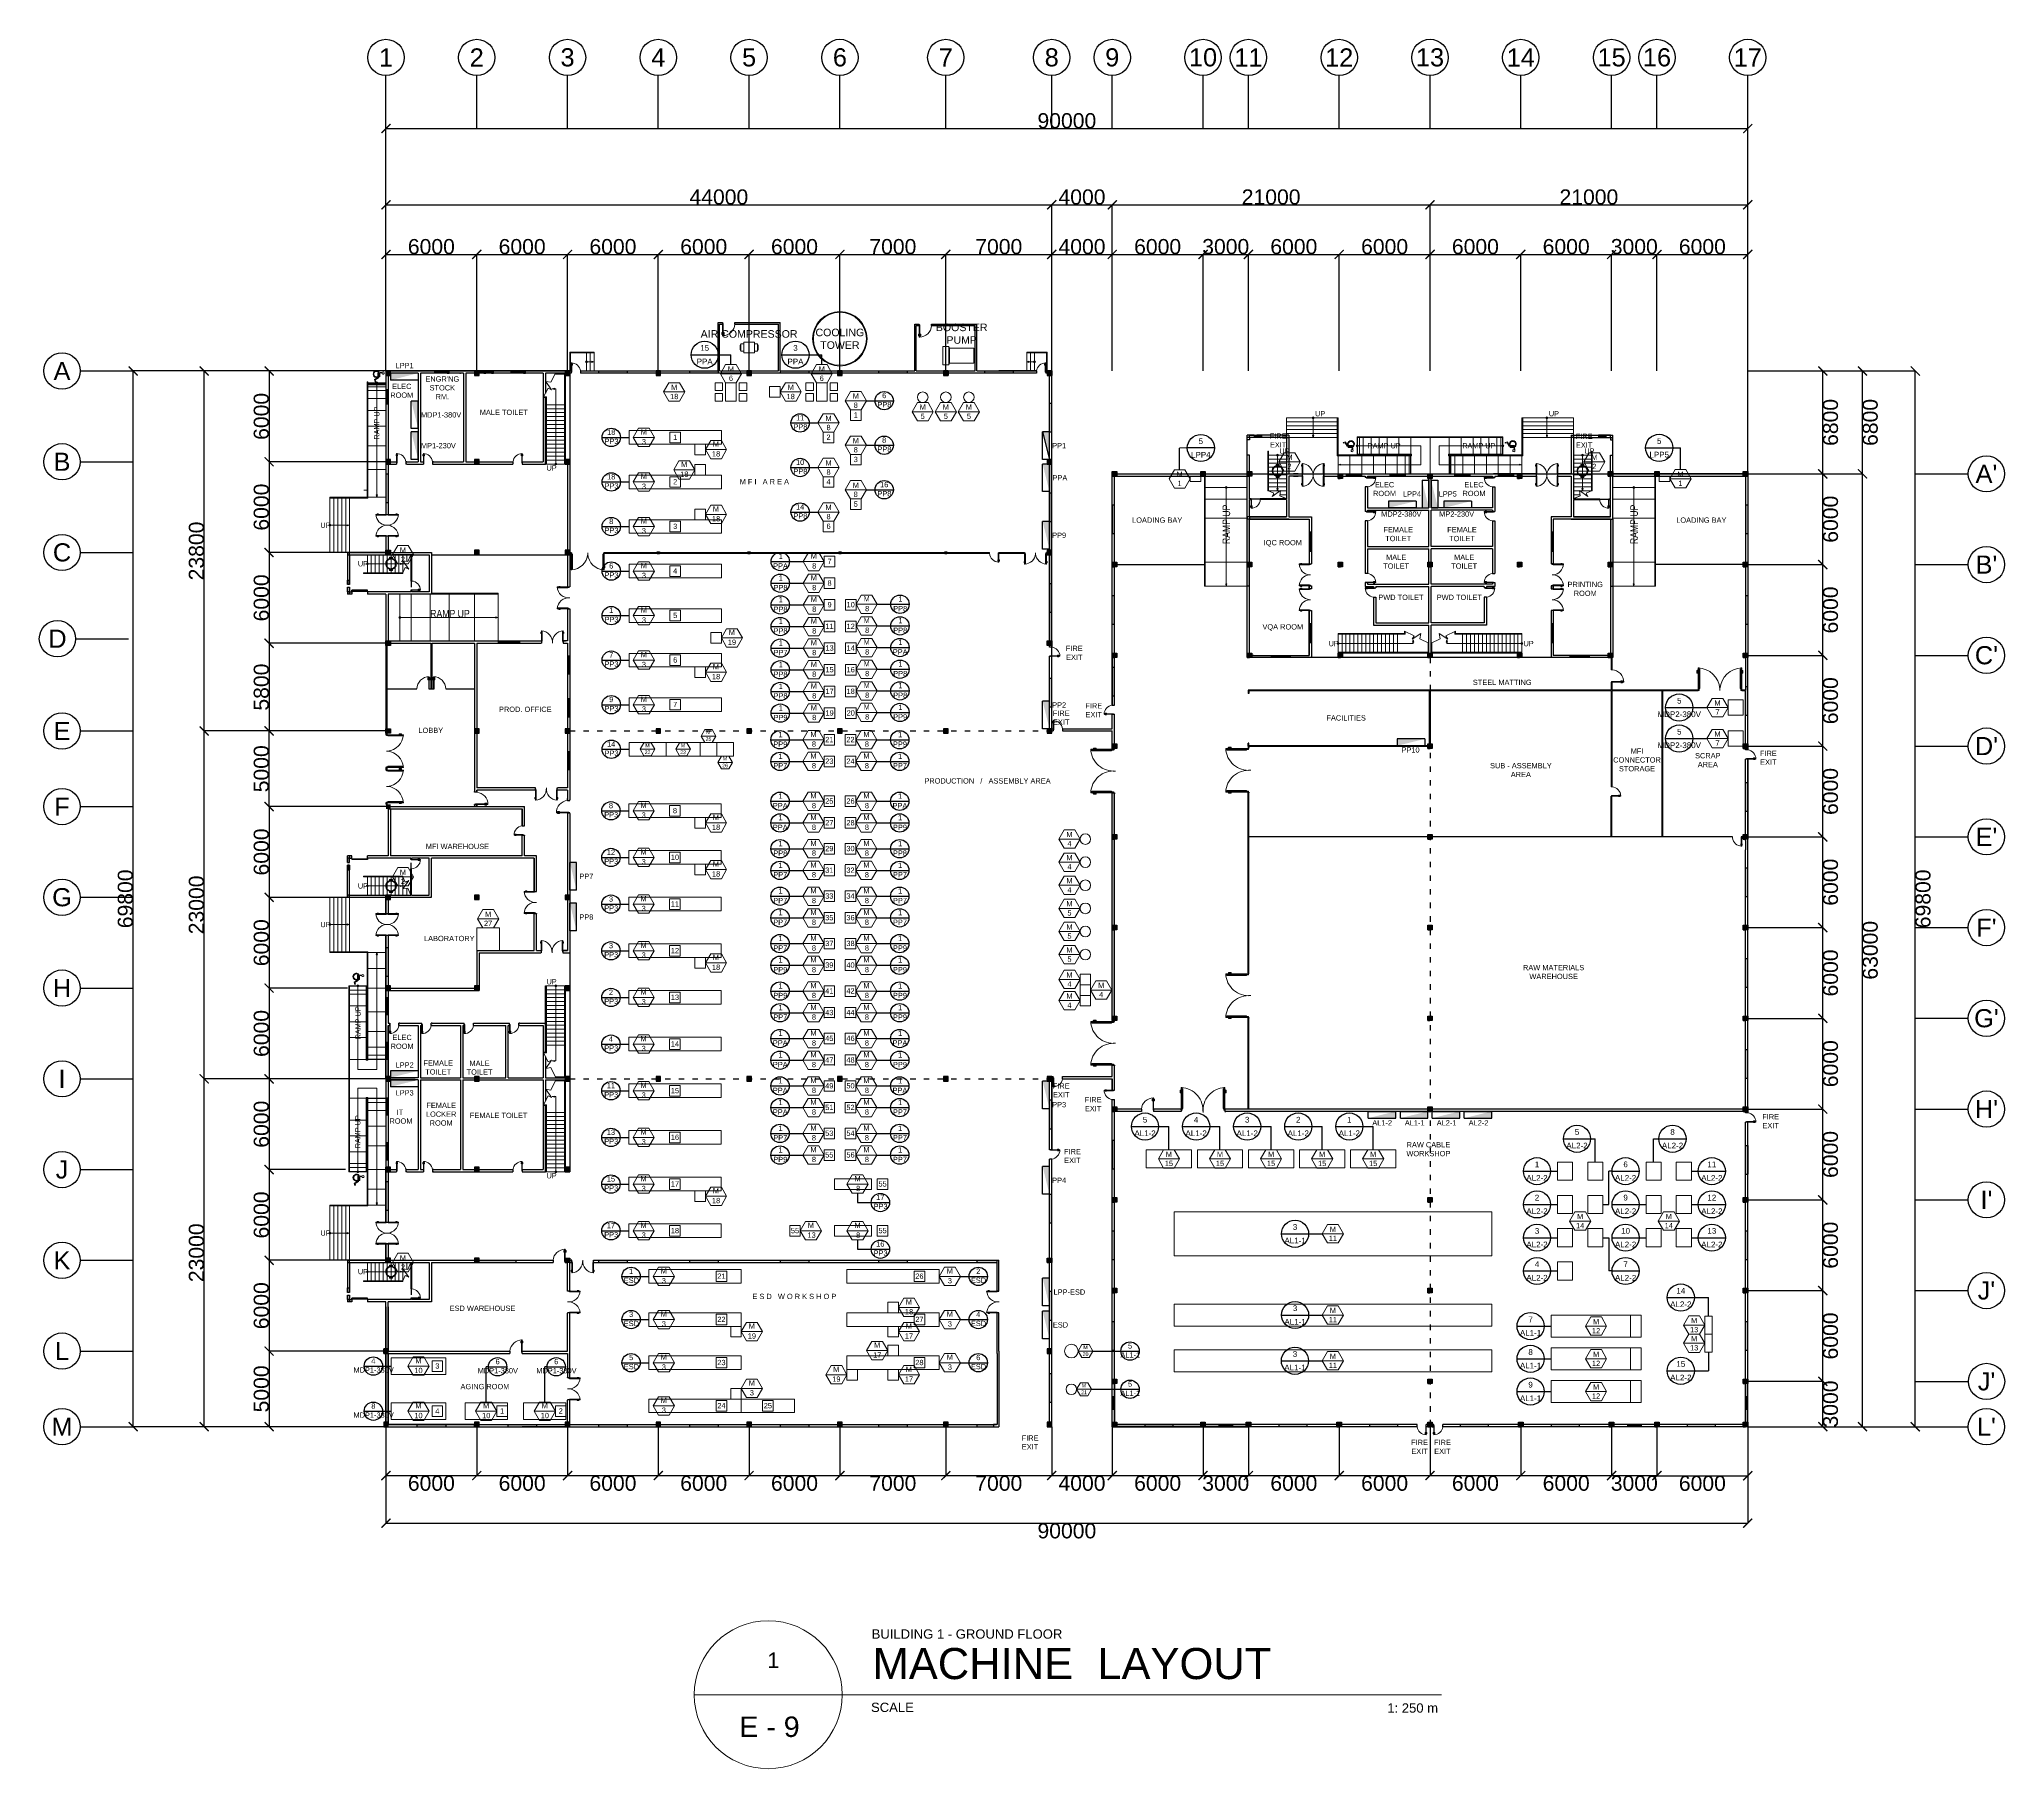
# Model space of a CAD drawing. Header units: millimetres. Extents: x 3339 to 2017737, y 4955 to 2748989.
# Drawn here: x 1554345 to 1684237, y 1216097 to 1330440 of the extents above; entities that cross this region are included whole.
import ezdxf

# ---------------------------------------------------------------- set-up
doc = ezdxf.new("R2010")
doc.units = ezdxf.units.MM
doc.header["$LTSCALE"] = 30
doc.linetypes.add('ACAD_ISO03W100', pattern=[30, 12, -18])
for name, color, linetype, lineweight in [('A-DETL-GENF', 92, 'Continuous', 13), ('A-DOOR', 31, 'Continuous', 13), ('MACH BLOCK', 41, 'Continuous', 5), ('MACHINE', 111, 'Continuous', 5), ('STAIR', 1, 'Continuous', 5), ('T-WAL', 4, 'Continuous', 5), ('TEXT MACHLAYOUT', 255, 'Continuous', 5)]:
    doc.layers.add(name, color=color, linetype=linetype, lineweight=lineweight)
doc.layers.add('broken line', color=7, linetype='ACAD_ISO03W100', plot=False)
for name, color, linetype in [('DIM LINES', 7, 'Continuous'), ('TEXT', 7, 'Continuous'), ('window', 92, 'Continuous')]:
    doc.layers.add(name, color=color, linetype=linetype)
doc.styles.add('Arial Narrow', font='ARIALN.TTF', dxfattribs={"height": 200})
doc.styles.get("Standard").update_dxf_attribs({"font": 'arial.ttf'})
doc.dimstyles.new('GREEN', dxfattribs={"dimtxt": 1000, "dimasz": 600, "dimexe": 0.18, "dimexo": 0.0625, "dimgap": 0.09, "dimtad": 2, "dimdec": 0, "dimzin": 0, "dimdsep": 46, "dimtxsty": 'Standard', "dimblk": 'ARCHTICK', "dimcen": 0.09, "dimclrd": 3, "dimclre": 3, "dimclrt": 2, "dimadec": 0, "dimazin": 0, "dimtfac": 1, "dimtdec": 0, "dimtofl": 0, "dimtmove": 0, "dimatfit": 3, "dimfxl": 1, "dimtolj": 1, "dimtzin": 0, "dimarcsym": 0})
pattern_1 = [(45, (1576202.29589, 1237541.24652), (-0.08838834765, 0.08838834765), [])]
pattern_2 = [(45, (1576202.29589, 1240503.74652), (-0.08838834765, 0.08838834765), [])]
pattern_3 = [(45, (985900.56561, 1249192.44827), (-0.088388347648, 0.088388347648), [])]
pattern_4 = [(45, (965750.56561, 1249192.44827), (-0.088388347648, 0.088388347648), [])]
pattern_5 = [(45, (907161.67672, 1243056.33716), (-0.088388347648, 0.088388347648), [])]
pattern_6 = [(45, (907161.67672, 1221756.33716), (-0.088388347648, 0.088388347648), [])]
pattern_7 = [(45, (907161.67672, 1196256.33716), (-0.088388347648, 0.088388347648), [])]

# ---------------------------------------------------------------- blocks, each defined once
blk = doc.blocks.new('single door no base 1')
at = {"color": 0}
blk.add_line((51788, 22093), (51785, 22093), dxfattribs=at)
at = {"layer": 'A-DETL-GENF'}
for p, q in [((51710, 22826), (51697, 22826)), ((51697, 22826), (51697, 22788)), ((51708, 22788), (51697, 22788)), ((51697, 22788), (51697, 22706)), ((51697, 22788), (51710, 22788)), ((51708, 22718), (51697, 22706)), ((51697, 22706), (51716, 22706)), ((51708, 22718), (51708, 22788)), ((51716, 22718), (51708, 22718)), ((51710, 22788), (51710, 22826)), ((51741, 22823), (51710, 22823)), ((51710, 22823), (51710, 22791)), ((51710, 22791), (51741, 22791)), ((51716, 22706), (51716, 22718)), ((51748, 22864), (51741, 22858)), ((51741, 22858), (51741, 22756)), ((51741, 22791), (51741, 22823)), ((51741, 22756), (51748, 22750)), ((51748, 22750), (51748, 22864)), ((51788, 22864), (51788, 22750)), ((51794, 22858), (51788, 22864)), ((51788, 22750), (51794, 22756)), ((51794, 22756), (51794, 22858)), ((51826, 22823), (51794, 22823)), ((51794, 22823), (51794, 22791)), ((51794, 22791), (51826, 22791)), ((51827, 22718), (51819, 22718)), ((51819, 22718), (51819, 22706)), ((51819, 22706), (51839, 22706)), ((51839, 22826), (51826, 22826)), ((51826, 22826), (51826, 22788)), ((51826, 22791), (51826, 22823)), ((51826, 22788), (51839, 22788)), ((51839, 22788), (51827, 22788)), ((51827, 22788), (51827, 22718)), ((51827, 22718), (51839, 22706)), ((51839, 22788), (51839, 22826)), ((51839, 22706), (51839, 22788))]:
    blk.add_line(p, q, dxfattribs=at)
at = {"layer": 'A-DOOR', "lineweight": 18}
for p, q in [((51788, 22907), (51748, 22907)), ((51748, 22907), (51748, 22093)), ((51748, 22093), (51788, 22093)), ((51788, 22093), (51788, 22907))]:
    blk.add_line(p, q, dxfattribs=at)
at = {"layer": 'A-DOOR'}
blk.add_arc((51788, 22093), 814, 90, 174.71341, dxfattribs=at)
blk = doc.blocks.new('Poste with lines')
h = blk.add_hatch(color=2)
h.dxf.hatch_style = 1
h.paths.add_polyline_path([(13203, 12318), (12903, 12318), (12903, 12018), (13203, 12018)])
at = {"color": 0}
for p, q in [((12903, 12018), (12903, 12318)), ((12903, 12318), (13203, 12318)), ((12903, 12018), (12903, 12168)), ((12903, 12018), (13053, 12018)), ((13053, 12018), (12903, 12018)), ((13203, 12018), (12903, 12018)), ((13203, 12318), (13203, 12018))]:
    blk.add_line(p, q, dxfattribs=at)
blk = doc.blocks.new('double door no base 0.5')
at = {"color": 0}
for p, q in [((62065, 59903), (62095, 59903)), ((63478, 59903), (63508, 59903))]:
    blk.add_line(p, q, dxfattribs=at)
at = {"layer": 'A-DETL-GENF'}
for p, q in [((62095, 59843), (62095, 59193)), ((62118, 59843), (62095, 59843)), ((62118, 59193), (62118, 59843)), ((63456, 59193), (63456, 59843)), ((63456, 59843), (63478, 59843)), ((63478, 59843), (63478, 59193)), ((62036, 59324), (62027, 59332)), ((62027, 59332), (62027, 59271)), ((62042, 59332), (62027, 59332)), ((62027, 59271), (62036, 59271)), ((62037, 59271), (62027, 59271)), ((62027, 59271), (62027, 59242)), ((62027, 59242), (62037, 59242)), ((62036, 59271), (62036, 59324)), ((62036, 59324), (62042, 59324)), ((62037, 59242), (62037, 59271)), ((62037, 59268), (62037, 59244)), ((62061, 59268), (62037, 59268)), ((62037, 59244), (62061, 59244)), ((62042, 59324), (62042, 59332)), ((62065, 59299), (62061, 59294)), ((62061, 59294), (62061, 59218)), ((62061, 59244), (62061, 59268)), ((62061, 59218), (62065, 59214)), ((62065, 59214), (62065, 59299)), ((62095, 59193), (62118, 59193)), ((63478, 59193), (63456, 59193)), ((63508, 59214), (63508, 59299)), ((63508, 59299), (63513, 59294)), ((63513, 59218), (63508, 59214)), ((63513, 59294), (63513, 59218)), ((63513, 59244), (63513, 59268)), ((63513, 59268), (63537, 59268)), ((63537, 59244), (63513, 59244)), ((63532, 59324), (63532, 59332)), ((63532, 59332), (63546, 59332)), ((63538, 59324), (63532, 59324)), ((63537, 59271), (63546, 59271)), ((63537, 59242), (63537, 59271)), ((63537, 59268), (63537, 59244)), ((63546, 59242), (63537, 59242)), ((63538, 59324), (63546, 59332)), ((63538, 59271), (63538, 59324)), ((63546, 59271), (63538, 59271)), ((63546, 59332), (63546, 59271)), ((63546, 59271), (63546, 59242))]:
    blk.add_line(p, q, dxfattribs=at)
at = {"layer": 'A-DOOR', "lineweight": 18}
for p, q in [((62065, 59903), (62065, 59153)), ((62065, 59903), (62095, 59903)), ((62095, 59153), (62095, 59903)), ((63478, 59153), (63478, 59903)), ((63508, 59903), (63478, 59903)), ((63508, 59903), (63508, 59153)), ((62065, 59153), (62095, 59153)), ((63508, 59153), (63478, 59153))]:
    blk.add_line(p, q, dxfattribs=at)
at = {"layer": 'A-DOOR'}
blk.add_line((62787, 59847), (62787, 59903), dxfattribs=at)
for centre, start, end in [((62030, 59913), 272.69635, 355.03869), ((63544, 59913), 184.96131, 267.30365)]:
    blk.add_arc(centre, 760, start, end, dxfattribs=at)
blk = doc.blocks.new('_ArchTick')
at = {"color": 0, "linetype": 'ByBlock', "const_width": 0.15}
blk.add_lwpolyline([(-0.5, -0.5), (0.5, 0.5)], dxfattribs=at)
blk = doc.blocks.new('*D664')
at = {"layer": 'Defpoints', "color": 0, "transparency": 16777216}
for p in [(1560546, 1308509), (1577256, 1308509), (1577256, 1238709)]:
    blk.add_point(p, dxfattribs=at)
at = {"layer": 'DIM LINES', "color": 3, "linetype": 'ByBlock', "lineweight": -2, "transparency": 16777216}
for p, q in [((1577256, 1308509), (1560546, 1308509)), ((1560546, 1238709), (1560546, 1308509)), ((1577256, 1238709), (1560546, 1238709))]:
    blk.add_line(p, q, dxfattribs=at)
at = {"layer": 'DIM LINES', "color": 3, "lineweight": -2, "transparency": 16777216, "xscale": 600, "yscale": 600, "zscale": 600}
for p, rotation in [((1560546, 1308509), 90), ((1560546, 1238709), 270)]:
    blk.add_blockref('_ArchTick', p, dxfattribs=dict(at, rotation=rotation))
at = {"layer": 'DIM LINES', "color": 2, "transparency": 16777216, "insert": (1560035, 1273609), "char_height": 1000, "attachment_point": 5, "rotation": 90}
blk.add_mtext('\\A1;69800', dxfattribs=at)
blk = doc.blocks.new('*D861')
at = {"layer": 'Defpoints', "color": 0, "transparency": 16777216}
for p in [(1667256, 1324539), (1577256, 1308509), (1667256, 1301709)]:
    blk.add_point(p, dxfattribs=at)
at = {"layer": 'DIM LINES', "color": 3, "linetype": 'ByBlock', "lineweight": -2, "transparency": 16777216}
for p, q in [((1577256, 1308509), (1577256, 1324539)), ((1577256, 1324539), (1667256, 1324539)), ((1667256, 1301709), (1667256, 1324539))]:
    blk.add_line(p, q, dxfattribs=at)
at = {"layer": 'DIM LINES', "color": 3, "lineweight": -2, "transparency": 16777216, "xscale": 600, "yscale": 600, "zscale": 600, "rotation": 180}
blk.add_blockref('_ArchTick', (1577256, 1324539), dxfattribs=at)
at = {"layer": 'DIM LINES', "color": 3, "lineweight": -2, "transparency": 16777216, "xscale": 600, "yscale": 600, "zscale": 600}
blk.add_blockref('_ArchTick', (1667256, 1324539), dxfattribs=at)
at = {"layer": 'DIM LINES', "color": 2, "transparency": 16777216, "insert": (1622256, 1325050), "char_height": 1000, "attachment_point": 5}
blk.add_mtext('\\A1;90000', dxfattribs=at)
blk = doc.blocks.new('*D862')
at = {"layer": 'Defpoints', "color": 0, "transparency": 16777216}
for p in [(1621256, 1319497), (1577256, 1308509), (1621256, 1289653)]:
    blk.add_point(p, dxfattribs=at)
at = {"layer": 'DIM LINES', "color": 3, "linetype": 'ByBlock', "lineweight": -2, "transparency": 16777216}
for p, q in [((1577256, 1308509), (1577256, 1319497)), ((1577256, 1319497), (1621256, 1319497)), ((1621256, 1289654), (1621256, 1319497))]:
    blk.add_line(p, q, dxfattribs=at)
at = {"layer": 'DIM LINES', "color": 3, "lineweight": -2, "transparency": 16777216, "xscale": 600, "yscale": 600, "zscale": 600, "rotation": 180}
blk.add_blockref('_ArchTick', (1577256, 1319497), dxfattribs=at)
at = {"layer": 'DIM LINES', "color": 3, "lineweight": -2, "transparency": 16777216, "xscale": 600, "yscale": 600, "zscale": 600}
blk.add_blockref('_ArchTick', (1621256, 1319497), dxfattribs=at)
at = {"layer": 'DIM LINES', "color": 2, "transparency": 16777216, "insert": (1599256, 1320008), "char_height": 1000, "attachment_point": 5}
blk.add_mtext('\\A1;44000', dxfattribs=at)
blk = doc.blocks.new('*D863')
at = {"layer": 'Defpoints', "color": 0, "transparency": 16777216}
for p in [(1625256, 1319497), (1621256, 1308509), (1625256, 1308509)]:
    blk.add_point(p, dxfattribs=at)
at = {"layer": 'DIM LINES', "color": 3, "linetype": 'ByBlock', "lineweight": -2, "transparency": 16777216}
for p, q in [((1621256, 1308509), (1621256, 1319497)), ((1621256, 1319497), (1625256, 1319497)), ((1625256, 1308509), (1625256, 1319497))]:
    blk.add_line(p, q, dxfattribs=at)
at = {"layer": 'DIM LINES', "color": 3, "lineweight": -2, "transparency": 16777216, "xscale": 600, "yscale": 600, "zscale": 600, "rotation": 180}
blk.add_blockref('_ArchTick', (1621256, 1319497), dxfattribs=at)
at = {"layer": 'DIM LINES', "color": 3, "lineweight": -2, "transparency": 16777216, "xscale": 600, "yscale": 600, "zscale": 600}
blk.add_blockref('_ArchTick', (1625256, 1319497), dxfattribs=at)
at = {"layer": 'DIM LINES', "color": 2, "transparency": 16777216, "insert": (1623256, 1320008), "char_height": 1000, "attachment_point": 5}
blk.add_mtext('\\A1;4000', dxfattribs=at)
blk = doc.blocks.new('*D665')
at = {"layer": 'Defpoints', "color": 0, "transparency": 16777216}
for p in [(1646256, 1319497), (1625256, 1308509), (1646256, 1308509)]:
    blk.add_point(p, dxfattribs=at)
at = {"layer": 'DIM LINES', "color": 3, "linetype": 'ByBlock', "lineweight": -2, "transparency": 16777216}
for p, q in [((1625256, 1308509), (1625256, 1319497)), ((1625256, 1319497), (1646256, 1319497)), ((1646256, 1308509), (1646256, 1319497))]:
    blk.add_line(p, q, dxfattribs=at)
at = {"layer": 'DIM LINES', "color": 3, "lineweight": -2, "transparency": 16777216, "xscale": 600, "yscale": 600, "zscale": 600, "rotation": 180}
blk.add_blockref('_ArchTick', (1625256, 1319497), dxfattribs=at)
at = {"layer": 'DIM LINES', "color": 3, "lineweight": -2, "transparency": 16777216, "xscale": 600, "yscale": 600, "zscale": 600}
blk.add_blockref('_ArchTick', (1646256, 1319497), dxfattribs=at)
at = {"layer": 'DIM LINES', "color": 2, "transparency": 16777216, "insert": (1635756, 1320008), "char_height": 1000, "attachment_point": 5}
blk.add_mtext('\\A1;21000', dxfattribs=at)
blk = doc.blocks.new('*D666')
at = {"layer": 'Defpoints', "color": 0, "transparency": 16777216}
for p in [(1667256, 1319497), (1646256, 1308509), (1667256, 1308509)]:
    blk.add_point(p, dxfattribs=at)
at = {"layer": 'DIM LINES', "color": 3, "linetype": 'ByBlock', "lineweight": -2, "transparency": 16777216}
for p, q in [((1646256, 1308509), (1646256, 1319497)), ((1646256, 1319497), (1667256, 1319497)), ((1667256, 1308509), (1667256, 1319497))]:
    blk.add_line(p, q, dxfattribs=at)
at = {"layer": 'DIM LINES', "color": 3, "lineweight": -2, "transparency": 16777216, "xscale": 600, "yscale": 600, "zscale": 600, "rotation": 180}
blk.add_blockref('_ArchTick', (1646256, 1319497), dxfattribs=at)
at = {"layer": 'DIM LINES', "color": 3, "lineweight": -2, "transparency": 16777216, "xscale": 600, "yscale": 600, "zscale": 600}
blk.add_blockref('_ArchTick', (1667256, 1319497), dxfattribs=at)
at = {"layer": 'DIM LINES', "color": 2, "transparency": 16777216, "insert": (1656756, 1320008), "char_height": 1000, "attachment_point": 5}
blk.add_mtext('\\A1;21000', dxfattribs=at)
blk = doc.blocks.new('*D667')
at = {"layer": 'Defpoints', "color": 0, "transparency": 16777216}
for p in [(1583256, 1316216), (1577256, 1308509), (1583256, 1308509)]:
    blk.add_point(p, dxfattribs=at)
at = {"layer": 'DIM LINES', "color": 3, "linetype": 'ByBlock', "lineweight": -2, "transparency": 16777216}
for p, q in [((1577256, 1308509), (1577256, 1316216)), ((1577256, 1316216), (1583256, 1316216)), ((1583256, 1308509), (1583256, 1316216))]:
    blk.add_line(p, q, dxfattribs=at)
at = {"layer": 'DIM LINES', "color": 3, "lineweight": -2, "transparency": 16777216, "xscale": 600, "yscale": 600, "zscale": 600, "rotation": 180}
blk.add_blockref('_ArchTick', (1577256, 1316216), dxfattribs=at)
at = {"layer": 'DIM LINES', "color": 3, "lineweight": -2, "transparency": 16777216, "xscale": 600, "yscale": 600, "zscale": 600}
blk.add_blockref('_ArchTick', (1583256, 1316216), dxfattribs=at)
at = {"layer": 'DIM LINES', "color": 2, "transparency": 16777216, "insert": (1580256, 1316727), "char_height": 1000, "attachment_point": 5}
blk.add_mtext('\\A1;6000', dxfattribs=at)
blk = doc.blocks.new('*D668')
at = {"layer": 'Defpoints', "color": 0, "transparency": 16777216}
for p in [(1589256, 1316216), (1583256, 1308509), (1589256, 1308509)]:
    blk.add_point(p, dxfattribs=at)
at = {"layer": 'DIM LINES', "color": 3, "linetype": 'ByBlock', "lineweight": -2, "transparency": 16777216}
for p, q in [((1583256, 1308509), (1583256, 1316216)), ((1583256, 1316216), (1589256, 1316216)), ((1589256, 1308509), (1589256, 1316216))]:
    blk.add_line(p, q, dxfattribs=at)
at = {"layer": 'DIM LINES', "color": 3, "lineweight": -2, "transparency": 16777216, "xscale": 600, "yscale": 600, "zscale": 600, "rotation": 180}
blk.add_blockref('_ArchTick', (1583256, 1316216), dxfattribs=at)
at = {"layer": 'DIM LINES', "color": 3, "lineweight": -2, "transparency": 16777216, "xscale": 600, "yscale": 600, "zscale": 600}
blk.add_blockref('_ArchTick', (1589256, 1316216), dxfattribs=at)
at = {"layer": 'DIM LINES', "color": 2, "transparency": 16777216, "insert": (1586256, 1316727), "char_height": 1000, "attachment_point": 5}
blk.add_mtext('\\A1;6000', dxfattribs=at)
blk = doc.blocks.new('*D669')
at = {"layer": 'Defpoints', "color": 0, "transparency": 16777216}
for p in [(1595256, 1316216), (1589256, 1308509), (1595256, 1308509)]:
    blk.add_point(p, dxfattribs=at)
at = {"layer": 'DIM LINES', "color": 3, "linetype": 'ByBlock', "lineweight": -2, "transparency": 16777216}
for p, q in [((1589256, 1308509), (1589256, 1316216)), ((1589256, 1316216), (1595256, 1316216)), ((1595256, 1308509), (1595256, 1316216))]:
    blk.add_line(p, q, dxfattribs=at)
at = {"layer": 'DIM LINES', "color": 3, "lineweight": -2, "transparency": 16777216, "xscale": 600, "yscale": 600, "zscale": 600, "rotation": 180}
blk.add_blockref('_ArchTick', (1589256, 1316216), dxfattribs=at)
at = {"layer": 'DIM LINES', "color": 3, "lineweight": -2, "transparency": 16777216, "xscale": 600, "yscale": 600, "zscale": 600}
blk.add_blockref('_ArchTick', (1595256, 1316216), dxfattribs=at)
at = {"layer": 'DIM LINES', "color": 2, "transparency": 16777216, "insert": (1592256, 1316727), "char_height": 1000, "attachment_point": 5}
blk.add_mtext('\\A1;6000', dxfattribs=at)
blk = doc.blocks.new('*D670')
at = {"layer": 'Defpoints', "color": 0, "transparency": 16777216}
for p in [(1601256, 1316216), (1595256, 1308509), (1601256, 1308509)]:
    blk.add_point(p, dxfattribs=at)
at = {"layer": 'DIM LINES', "color": 3, "linetype": 'ByBlock', "lineweight": -2, "transparency": 16777216}
for p, q in [((1595256, 1308509), (1595256, 1316217)), ((1595256, 1316216), (1601256, 1316216)), ((1601256, 1308509), (1601256, 1316217))]:
    blk.add_line(p, q, dxfattribs=at)
at = {"layer": 'DIM LINES', "color": 3, "lineweight": -2, "transparency": 16777216, "xscale": 600, "yscale": 600, "zscale": 600, "rotation": 180}
blk.add_blockref('_ArchTick', (1595256, 1316216), dxfattribs=at)
at = {"layer": 'DIM LINES', "color": 3, "lineweight": -2, "transparency": 16777216, "xscale": 600, "yscale": 600, "zscale": 600}
blk.add_blockref('_ArchTick', (1601256, 1316216), dxfattribs=at)
at = {"layer": 'DIM LINES', "color": 2, "transparency": 16777216, "insert": (1598256, 1316727), "char_height": 1000, "attachment_point": 5}
blk.add_mtext('\\A1;6000', dxfattribs=at)
blk = doc.blocks.new('*D671')
at = {"layer": 'Defpoints', "color": 0, "transparency": 16777216}
for p in [(1607256, 1316216), (1601256, 1308509), (1607256, 1308509)]:
    blk.add_point(p, dxfattribs=at)
at = {"layer": 'DIM LINES', "color": 3, "linetype": 'ByBlock', "lineweight": -2, "transparency": 16777216}
for p, q in [((1601256, 1308509), (1601256, 1316217)), ((1601256, 1316216), (1607256, 1316216)), ((1607256, 1308509), (1607256, 1316217))]:
    blk.add_line(p, q, dxfattribs=at)
at = {"layer": 'DIM LINES', "color": 3, "lineweight": -2, "transparency": 16777216, "xscale": 600, "yscale": 600, "zscale": 600, "rotation": 180}
blk.add_blockref('_ArchTick', (1601256, 1316216), dxfattribs=at)
at = {"layer": 'DIM LINES', "color": 3, "lineweight": -2, "transparency": 16777216, "xscale": 600, "yscale": 600, "zscale": 600}
blk.add_blockref('_ArchTick', (1607256, 1316216), dxfattribs=at)
at = {"layer": 'DIM LINES', "color": 2, "transparency": 16777216, "insert": (1604256, 1316727), "char_height": 1000, "attachment_point": 5}
blk.add_mtext('\\A1;6000', dxfattribs=at)
blk = doc.blocks.new('*D672')
at = {"layer": 'Defpoints', "color": 0, "transparency": 16777216}
for p in [(1614256, 1316216), (1607256, 1308509), (1614256, 1308509)]:
    blk.add_point(p, dxfattribs=at)
at = {"layer": 'DIM LINES', "color": 3, "linetype": 'ByBlock', "lineweight": -2, "transparency": 16777216}
for p, q in [((1607256, 1308509), (1607256, 1316217)), ((1607256, 1316216), (1614256, 1316216)), ((1614256, 1308509), (1614256, 1316217))]:
    blk.add_line(p, q, dxfattribs=at)
at = {"layer": 'DIM LINES', "color": 3, "lineweight": -2, "transparency": 16777216, "xscale": 600, "yscale": 600, "zscale": 600, "rotation": 180}
blk.add_blockref('_ArchTick', (1607256, 1316216), dxfattribs=at)
at = {"layer": 'DIM LINES', "color": 3, "lineweight": -2, "transparency": 16777216, "xscale": 600, "yscale": 600, "zscale": 600}
blk.add_blockref('_ArchTick', (1614256, 1316216), dxfattribs=at)
at = {"layer": 'DIM LINES', "color": 2, "transparency": 16777216, "insert": (1610756, 1316727), "char_height": 1000, "attachment_point": 5}
blk.add_mtext('\\A1;7000', dxfattribs=at)
blk = doc.blocks.new('*D673')
at = {"layer": 'Defpoints', "color": 0, "transparency": 16777216}
for p in [(1621256, 1316216), (1614256, 1308509), (1621256, 1308509)]:
    blk.add_point(p, dxfattribs=at)
at = {"layer": 'DIM LINES', "color": 3, "linetype": 'ByBlock', "lineweight": -2, "transparency": 16777216}
for p, q in [((1614256, 1308509), (1614256, 1316217)), ((1614256, 1316216), (1621256, 1316216)), ((1621256, 1308509), (1621256, 1316217))]:
    blk.add_line(p, q, dxfattribs=at)
at = {"layer": 'DIM LINES', "color": 3, "lineweight": -2, "transparency": 16777216, "xscale": 600, "yscale": 600, "zscale": 600, "rotation": 180}
blk.add_blockref('_ArchTick', (1614256, 1316216), dxfattribs=at)
at = {"layer": 'DIM LINES', "color": 3, "lineweight": -2, "transparency": 16777216, "xscale": 600, "yscale": 600, "zscale": 600}
blk.add_blockref('_ArchTick', (1621256, 1316216), dxfattribs=at)
at = {"layer": 'DIM LINES', "color": 2, "transparency": 16777216, "insert": (1617756, 1316727), "char_height": 1000, "attachment_point": 5}
blk.add_mtext('\\A1;7000', dxfattribs=at)
blk = doc.blocks.new('*D674')
at = {"layer": 'Defpoints', "color": 0, "transparency": 16777216}
for p in [(1625256, 1316216), (1621256, 1308509), (1625256, 1308509)]:
    blk.add_point(p, dxfattribs=at)
at = {"layer": 'DIM LINES', "color": 3, "linetype": 'ByBlock', "lineweight": -2, "transparency": 16777216}
for p, q in [((1621256, 1308509), (1621256, 1316217)), ((1621256, 1316216), (1625256, 1316216)), ((1625256, 1308509), (1625256, 1316217))]:
    blk.add_line(p, q, dxfattribs=at)
at = {"layer": 'DIM LINES', "color": 3, "lineweight": -2, "transparency": 16777216, "xscale": 600, "yscale": 600, "zscale": 600, "rotation": 180}
blk.add_blockref('_ArchTick', (1621256, 1316216), dxfattribs=at)
at = {"layer": 'DIM LINES', "color": 3, "lineweight": -2, "transparency": 16777216, "xscale": 600, "yscale": 600, "zscale": 600}
blk.add_blockref('_ArchTick', (1625256, 1316216), dxfattribs=at)
at = {"layer": 'DIM LINES', "color": 2, "transparency": 16777216, "insert": (1623256, 1316727), "char_height": 1000, "attachment_point": 5}
blk.add_mtext('\\A1;4000', dxfattribs=at)
blk = doc.blocks.new('*D675')
at = {"layer": 'Defpoints', "color": 0, "transparency": 16777216}
for p in [(1631256, 1316217), (1625256, 1308509), (1631256, 1308509)]:
    blk.add_point(p, dxfattribs=at)
at = {"layer": 'DIM LINES', "color": 3, "linetype": 'ByBlock', "lineweight": -2, "transparency": 16777216}
for p, q in [((1625256, 1308509), (1625256, 1316217)), ((1625256, 1316217), (1631256, 1316217)), ((1631256, 1308509), (1631256, 1316217))]:
    blk.add_line(p, q, dxfattribs=at)
at = {"layer": 'DIM LINES', "color": 3, "lineweight": -2, "transparency": 16777216, "xscale": 600, "yscale": 600, "zscale": 600, "rotation": 180}
blk.add_blockref('_ArchTick', (1625256, 1316217), dxfattribs=at)
at = {"layer": 'DIM LINES', "color": 3, "lineweight": -2, "transparency": 16777216, "xscale": 600, "yscale": 600, "zscale": 600}
blk.add_blockref('_ArchTick', (1631256, 1316217), dxfattribs=at)
at = {"layer": 'DIM LINES', "color": 2, "transparency": 16777216, "insert": (1628256, 1316727), "char_height": 1000, "attachment_point": 5}
blk.add_mtext('\\A1;6000', dxfattribs=at)
blk = doc.blocks.new('*D676')
at = {"layer": 'Defpoints', "color": 0, "transparency": 16777216}
for p in [(1634256, 1316217), (1631256, 1308509), (1634256, 1308509)]:
    blk.add_point(p, dxfattribs=at)
at = {"layer": 'DIM LINES', "color": 3, "linetype": 'ByBlock', "lineweight": -2, "transparency": 16777216}
for p, q in [((1631256, 1308509), (1631256, 1316217)), ((1631256, 1316217), (1634256, 1316217)), ((1634256, 1308509), (1634256, 1316217))]:
    blk.add_line(p, q, dxfattribs=at)
at = {"layer": 'DIM LINES', "color": 3, "lineweight": -2, "transparency": 16777216, "xscale": 600, "yscale": 600, "zscale": 600, "rotation": 180}
blk.add_blockref('_ArchTick', (1631256, 1316217), dxfattribs=at)
at = {"layer": 'DIM LINES', "color": 3, "lineweight": -2, "transparency": 16777216, "xscale": 600, "yscale": 600, "zscale": 600}
blk.add_blockref('_ArchTick', (1634256, 1316217), dxfattribs=at)
at = {"layer": 'DIM LINES', "color": 2, "transparency": 16777216, "insert": (1632756, 1316728), "char_height": 1000, "attachment_point": 5}
blk.add_mtext('\\A1;3000', dxfattribs=at)
blk = doc.blocks.new('*D677')
at = {"layer": 'Defpoints', "color": 0, "transparency": 16777216}
for p in [(1640256, 1316217), (1634256, 1308509), (1640256, 1308509)]:
    blk.add_point(p, dxfattribs=at)
at = {"layer": 'DIM LINES', "color": 3, "linetype": 'ByBlock', "lineweight": -2, "transparency": 16777216}
for p, q in [((1634256, 1308509), (1634256, 1316217)), ((1634256, 1316217), (1640256, 1316217)), ((1640256, 1308509), (1640256, 1316217))]:
    blk.add_line(p, q, dxfattribs=at)
at = {"layer": 'DIM LINES', "color": 3, "lineweight": -2, "transparency": 16777216, "xscale": 600, "yscale": 600, "zscale": 600, "rotation": 180}
blk.add_blockref('_ArchTick', (1634256, 1316217), dxfattribs=at)
at = {"layer": 'DIM LINES', "color": 3, "lineweight": -2, "transparency": 16777216, "xscale": 600, "yscale": 600, "zscale": 600}
blk.add_blockref('_ArchTick', (1640256, 1316217), dxfattribs=at)
at = {"layer": 'DIM LINES', "color": 2, "transparency": 16777216, "insert": (1637256, 1316727), "char_height": 1000, "attachment_point": 5}
blk.add_mtext('\\A1;6000', dxfattribs=at)
blk = doc.blocks.new('*D678')
at = {"layer": 'Defpoints', "color": 0, "transparency": 16777216}
for p in [(1646256, 1316217), (1640256, 1308509), (1646256, 1308509)]:
    blk.add_point(p, dxfattribs=at)
at = {"layer": 'DIM LINES', "color": 3, "linetype": 'ByBlock', "lineweight": -2, "transparency": 16777216}
for p, q in [((1640256, 1308509), (1640256, 1316217)), ((1640256, 1316217), (1646256, 1316217)), ((1646256, 1308509), (1646256, 1316217))]:
    blk.add_line(p, q, dxfattribs=at)
at = {"layer": 'DIM LINES', "color": 3, "lineweight": -2, "transparency": 16777216, "xscale": 600, "yscale": 600, "zscale": 600, "rotation": 180}
blk.add_blockref('_ArchTick', (1640256, 1316217), dxfattribs=at)
at = {"layer": 'DIM LINES', "color": 3, "lineweight": -2, "transparency": 16777216, "xscale": 600, "yscale": 600, "zscale": 600}
blk.add_blockref('_ArchTick', (1646256, 1316217), dxfattribs=at)
at = {"layer": 'DIM LINES', "color": 2, "transparency": 16777216, "insert": (1643256, 1316727), "char_height": 1000, "attachment_point": 5}
blk.add_mtext('\\A1;6000', dxfattribs=at)
blk = doc.blocks.new('*D679')
at = {"layer": 'Defpoints', "color": 0, "transparency": 16777216}
for p in [(1652256, 1316217), (1646256, 1308509), (1652256, 1308509)]:
    blk.add_point(p, dxfattribs=at)
at = {"layer": 'DIM LINES', "color": 3, "linetype": 'ByBlock', "lineweight": -2, "transparency": 16777216}
for p, q in [((1646256, 1308509), (1646256, 1316217)), ((1646256, 1316217), (1652256, 1316217)), ((1652256, 1308509), (1652256, 1316217))]:
    blk.add_line(p, q, dxfattribs=at)
at = {"layer": 'DIM LINES', "color": 3, "lineweight": -2, "transparency": 16777216, "xscale": 600, "yscale": 600, "zscale": 600, "rotation": 180}
blk.add_blockref('_ArchTick', (1646256, 1316217), dxfattribs=at)
at = {"layer": 'DIM LINES', "color": 3, "lineweight": -2, "transparency": 16777216, "xscale": 600, "yscale": 600, "zscale": 600}
blk.add_blockref('_ArchTick', (1652256, 1316217), dxfattribs=at)
at = {"layer": 'DIM LINES', "color": 2, "transparency": 16777216, "insert": (1649256, 1316727), "char_height": 1000, "attachment_point": 5}
blk.add_mtext('\\A1;6000', dxfattribs=at)
blk = doc.blocks.new('*D680')
at = {"layer": 'Defpoints', "color": 0, "transparency": 16777216}
for p in [(1658256, 1316217), (1652256, 1308509), (1658256, 1308509)]:
    blk.add_point(p, dxfattribs=at)
at = {"layer": 'DIM LINES', "color": 3, "linetype": 'ByBlock', "lineweight": -2, "transparency": 16777216}
for p, q in [((1652256, 1308509), (1652256, 1316217)), ((1652256, 1316217), (1658256, 1316217)), ((1658256, 1308509), (1658256, 1316217))]:
    blk.add_line(p, q, dxfattribs=at)
at = {"layer": 'DIM LINES', "color": 3, "lineweight": -2, "transparency": 16777216, "xscale": 600, "yscale": 600, "zscale": 600, "rotation": 180}
blk.add_blockref('_ArchTick', (1652256, 1316217), dxfattribs=at)
at = {"layer": 'DIM LINES', "color": 3, "lineweight": -2, "transparency": 16777216, "xscale": 600, "yscale": 600, "zscale": 600}
blk.add_blockref('_ArchTick', (1658256, 1316217), dxfattribs=at)
at = {"layer": 'DIM LINES', "color": 2, "transparency": 16777216, "insert": (1655256, 1316727), "char_height": 1000, "attachment_point": 5}
blk.add_mtext('\\A1;6000', dxfattribs=at)
blk = doc.blocks.new('*D681')
at = {"layer": 'Defpoints', "color": 0, "transparency": 16777216}
for p in [(1661256, 1316217), (1658256, 1308509), (1661256, 1308509)]:
    blk.add_point(p, dxfattribs=at)
at = {"layer": 'DIM LINES', "color": 3, "linetype": 'ByBlock', "lineweight": -2, "transparency": 16777216}
for p, q in [((1658256, 1308509), (1658256, 1316217)), ((1658256, 1316217), (1661256, 1316217)), ((1661256, 1308509), (1661256, 1316217))]:
    blk.add_line(p, q, dxfattribs=at)
at = {"layer": 'DIM LINES', "color": 3, "lineweight": -2, "transparency": 16777216, "xscale": 600, "yscale": 600, "zscale": 600, "rotation": 180}
blk.add_blockref('_ArchTick', (1658256, 1316217), dxfattribs=at)
at = {"layer": 'DIM LINES', "color": 3, "lineweight": -2, "transparency": 16777216, "xscale": 600, "yscale": 600, "zscale": 600}
blk.add_blockref('_ArchTick', (1661256, 1316217), dxfattribs=at)
at = {"layer": 'DIM LINES', "color": 2, "transparency": 16777216, "insert": (1659756, 1316728), "char_height": 1000, "attachment_point": 5}
blk.add_mtext('\\A1;3000', dxfattribs=at)
blk = doc.blocks.new('*D682')
at = {"layer": 'Defpoints', "color": 0, "transparency": 16777216}
for p in [(1667256, 1316217), (1661256, 1308509), (1667256, 1308509)]:
    blk.add_point(p, dxfattribs=at)
at = {"layer": 'DIM LINES', "color": 3, "linetype": 'ByBlock', "lineweight": -2, "transparency": 16777216}
for p, q in [((1661256, 1308509), (1661256, 1316217)), ((1661256, 1316217), (1667256, 1316217)), ((1667256, 1308509), (1667256, 1316217))]:
    blk.add_line(p, q, dxfattribs=at)
at = {"layer": 'DIM LINES', "color": 3, "lineweight": -2, "transparency": 16777216, "xscale": 600, "yscale": 600, "zscale": 600, "rotation": 180}
blk.add_blockref('_ArchTick', (1661256, 1316217), dxfattribs=at)
at = {"layer": 'DIM LINES', "color": 3, "lineweight": -2, "transparency": 16777216, "xscale": 600, "yscale": 600, "zscale": 600}
blk.add_blockref('_ArchTick', (1667256, 1316217), dxfattribs=at)
at = {"layer": 'DIM LINES', "color": 2, "transparency": 16777216, "insert": (1664256, 1316727), "char_height": 1000, "attachment_point": 5}
blk.add_mtext('\\A1;6000', dxfattribs=at)
blk = doc.blocks.new('*D864')
at = {"layer": 'Defpoints', "color": 0, "transparency": 16777216}
for p in [(1577256, 1238709), (1667256, 1238709), (1667256, 1232330)]:
    blk.add_point(p, dxfattribs=at)
at = {"layer": 'DIM LINES', "color": 3, "linetype": 'ByBlock', "lineweight": -2, "transparency": 16777216}
for p, q in [((1577256, 1238709), (1577256, 1232329)), ((1667256, 1238709), (1667256, 1232329)), ((1577256, 1232330), (1667256, 1232330))]:
    blk.add_line(p, q, dxfattribs=at)
at = {"layer": 'DIM LINES', "color": 3, "lineweight": -2, "transparency": 16777216, "xscale": 600, "yscale": 600, "zscale": 600, "rotation": 180}
blk.add_blockref('_ArchTick', (1577256, 1232330), dxfattribs=at)
at = {"layer": 'DIM LINES', "color": 3, "lineweight": -2, "transparency": 16777216, "xscale": 600, "yscale": 600, "zscale": 600}
blk.add_blockref('_ArchTick', (1667256, 1232330), dxfattribs=at)
at = {"layer": 'DIM LINES', "color": 2, "transparency": 16777216, "insert": (1622256, 1231819), "char_height": 1000, "attachment_point": 5}
blk.add_mtext('\\A1;90000', dxfattribs=at)
blk = doc.blocks.new('*D683')
at = {"layer": 'Defpoints', "color": 0, "transparency": 16777216}
for p in [(1577256, 1238709), (1583256, 1238709), (1583256, 1235479)]:
    blk.add_point(p, dxfattribs=at)
at = {"layer": 'DIM LINES', "color": 3, "linetype": 'ByBlock', "lineweight": -2, "transparency": 16777216}
for p, q in [((1577256, 1238709), (1577256, 1235479)), ((1583256, 1238709), (1583256, 1235479)), ((1577256, 1235479), (1583256, 1235479))]:
    blk.add_line(p, q, dxfattribs=at)
at = {"layer": 'DIM LINES', "color": 3, "lineweight": -2, "transparency": 16777216, "xscale": 600, "yscale": 600, "zscale": 600, "rotation": 180}
blk.add_blockref('_ArchTick', (1577256, 1235479), dxfattribs=at)
at = {"layer": 'DIM LINES', "color": 3, "lineweight": -2, "transparency": 16777216, "xscale": 600, "yscale": 600, "zscale": 600}
blk.add_blockref('_ArchTick', (1583256, 1235479), dxfattribs=at)
at = {"layer": 'DIM LINES', "color": 2, "transparency": 16777216, "insert": (1580256, 1234968), "char_height": 1000, "attachment_point": 5}
blk.add_mtext('\\A1;6000', dxfattribs=at)
blk = doc.blocks.new('*D684')
at = {"layer": 'Defpoints', "color": 0, "transparency": 16777216}
for p in [(1583256, 1238709), (1589256, 1238709), (1589256, 1235479)]:
    blk.add_point(p, dxfattribs=at)
at = {"layer": 'DIM LINES', "color": 3, "linetype": 'ByBlock', "lineweight": -2, "transparency": 16777216}
for p, q in [((1583256, 1238709), (1583256, 1235479)), ((1589256, 1238709), (1589256, 1235479)), ((1583256, 1235479), (1589256, 1235479))]:
    blk.add_line(p, q, dxfattribs=at)
at = {"layer": 'DIM LINES', "color": 3, "lineweight": -2, "transparency": 16777216, "xscale": 600, "yscale": 600, "zscale": 600, "rotation": 180}
blk.add_blockref('_ArchTick', (1583256, 1235479), dxfattribs=at)
at = {"layer": 'DIM LINES', "color": 3, "lineweight": -2, "transparency": 16777216, "xscale": 600, "yscale": 600, "zscale": 600}
blk.add_blockref('_ArchTick', (1589256, 1235479), dxfattribs=at)
at = {"layer": 'DIM LINES', "color": 2, "transparency": 16777216, "insert": (1586256, 1234968), "char_height": 1000, "attachment_point": 5}
blk.add_mtext('\\A1;6000', dxfattribs=at)
blk = doc.blocks.new('*D685')
at = {"layer": 'Defpoints', "color": 0, "transparency": 16777216}
for p in [(1589256, 1238709), (1595256, 1238709), (1595256, 1235479)]:
    blk.add_point(p, dxfattribs=at)
at = {"layer": 'DIM LINES', "color": 3, "linetype": 'ByBlock', "lineweight": -2, "transparency": 16777216}
for p, q in [((1589256, 1238709), (1589256, 1235479)), ((1595256, 1238709), (1595256, 1235479)), ((1589256, 1235479), (1595256, 1235479))]:
    blk.add_line(p, q, dxfattribs=at)
at = {"layer": 'DIM LINES', "color": 3, "lineweight": -2, "transparency": 16777216, "xscale": 600, "yscale": 600, "zscale": 600, "rotation": 180}
blk.add_blockref('_ArchTick', (1589256, 1235479), dxfattribs=at)
at = {"layer": 'DIM LINES', "color": 3, "lineweight": -2, "transparency": 16777216, "xscale": 600, "yscale": 600, "zscale": 600}
blk.add_blockref('_ArchTick', (1595256, 1235479), dxfattribs=at)
at = {"layer": 'DIM LINES', "color": 2, "transparency": 16777216, "insert": (1592256, 1234968), "char_height": 1000, "attachment_point": 5}
blk.add_mtext('\\A1;6000', dxfattribs=at)
blk = doc.blocks.new('*D686')
at = {"layer": 'Defpoints', "color": 0, "transparency": 16777216}
for p in [(1595256, 1238709), (1601256, 1238709), (1601256, 1235479)]:
    blk.add_point(p, dxfattribs=at)
at = {"layer": 'DIM LINES', "color": 3, "linetype": 'ByBlock', "lineweight": -2, "transparency": 16777216}
for p, q in [((1595256, 1238709), (1595256, 1235479)), ((1601256, 1238709), (1601256, 1235479)), ((1595256, 1235479), (1601256, 1235479))]:
    blk.add_line(p, q, dxfattribs=at)
at = {"layer": 'DIM LINES', "color": 3, "lineweight": -2, "transparency": 16777216, "xscale": 600, "yscale": 600, "zscale": 600, "rotation": 180}
blk.add_blockref('_ArchTick', (1595256, 1235479), dxfattribs=at)
at = {"layer": 'DIM LINES', "color": 3, "lineweight": -2, "transparency": 16777216, "xscale": 600, "yscale": 600, "zscale": 600}
blk.add_blockref('_ArchTick', (1601256, 1235479), dxfattribs=at)
at = {"layer": 'DIM LINES', "color": 2, "transparency": 16777216, "insert": (1598256, 1234968), "char_height": 1000, "attachment_point": 5}
blk.add_mtext('\\A1;6000', dxfattribs=at)
blk = doc.blocks.new('*D687')
at = {"layer": 'Defpoints', "color": 0, "transparency": 16777216}
for p in [(1601256, 1238709), (1607256, 1238709), (1607256, 1235479)]:
    blk.add_point(p, dxfattribs=at)
at = {"layer": 'DIM LINES', "color": 3, "linetype": 'ByBlock', "lineweight": -2, "transparency": 16777216}
for p, q in [((1601256, 1238709), (1601256, 1235479)), ((1607256, 1238709), (1607256, 1235479)), ((1601256, 1235479), (1607256, 1235479))]:
    blk.add_line(p, q, dxfattribs=at)
at = {"layer": 'DIM LINES', "color": 3, "lineweight": -2, "transparency": 16777216, "xscale": 600, "yscale": 600, "zscale": 600, "rotation": 180}
blk.add_blockref('_ArchTick', (1601256, 1235479), dxfattribs=at)
at = {"layer": 'DIM LINES', "color": 3, "lineweight": -2, "transparency": 16777216, "xscale": 600, "yscale": 600, "zscale": 600}
blk.add_blockref('_ArchTick', (1607256, 1235479), dxfattribs=at)
at = {"layer": 'DIM LINES', "color": 2, "transparency": 16777216, "insert": (1604256, 1234968), "char_height": 1000, "attachment_point": 5}
blk.add_mtext('\\A1;6000', dxfattribs=at)
blk = doc.blocks.new('*D688')
at = {"layer": 'Defpoints', "color": 0, "transparency": 16777216}
for p in [(1607256, 1238709), (1614256, 1238709), (1614256, 1235479)]:
    blk.add_point(p, dxfattribs=at)
at = {"layer": 'DIM LINES', "color": 3, "linetype": 'ByBlock', "lineweight": -2, "transparency": 16777216}
for p, q in [((1607256, 1238709), (1607256, 1235479)), ((1614256, 1238709), (1614256, 1235479)), ((1607256, 1235479), (1614256, 1235479))]:
    blk.add_line(p, q, dxfattribs=at)
at = {"layer": 'DIM LINES', "color": 3, "lineweight": -2, "transparency": 16777216, "xscale": 600, "yscale": 600, "zscale": 600, "rotation": 180}
blk.add_blockref('_ArchTick', (1607256, 1235479), dxfattribs=at)
at = {"layer": 'DIM LINES', "color": 3, "lineweight": -2, "transparency": 16777216, "xscale": 600, "yscale": 600, "zscale": 600}
blk.add_blockref('_ArchTick', (1614256, 1235479), dxfattribs=at)
at = {"layer": 'DIM LINES', "color": 2, "transparency": 16777216, "insert": (1610756, 1234968), "char_height": 1000, "attachment_point": 5}
blk.add_mtext('\\A1;7000', dxfattribs=at)
blk = doc.blocks.new('*D689')
at = {"layer": 'Defpoints', "color": 0, "transparency": 16777216}
for p in [(1614256, 1238709), (1621256, 1238709), (1621256, 1235479)]:
    blk.add_point(p, dxfattribs=at)
at = {"layer": 'DIM LINES', "color": 3, "linetype": 'ByBlock', "lineweight": -2, "transparency": 16777216}
for p, q in [((1614256, 1238709), (1614256, 1235479)), ((1621256, 1238709), (1621256, 1235479)), ((1614256, 1235479), (1621256, 1235479))]:
    blk.add_line(p, q, dxfattribs=at)
at = {"layer": 'DIM LINES', "color": 3, "lineweight": -2, "transparency": 16777216, "xscale": 600, "yscale": 600, "zscale": 600, "rotation": 180}
blk.add_blockref('_ArchTick', (1614256, 1235479), dxfattribs=at)
at = {"layer": 'DIM LINES', "color": 3, "lineweight": -2, "transparency": 16777216, "xscale": 600, "yscale": 600, "zscale": 600}
blk.add_blockref('_ArchTick', (1621256, 1235479), dxfattribs=at)
at = {"layer": 'DIM LINES', "color": 2, "transparency": 16777216, "insert": (1617756, 1234968), "char_height": 1000, "attachment_point": 5}
blk.add_mtext('\\A1;7000', dxfattribs=at)
blk = doc.blocks.new('*D690')
at = {"layer": 'Defpoints', "color": 0, "transparency": 16777216}
for p in [(1621256, 1238709), (1625256, 1238709), (1625256, 1235479)]:
    blk.add_point(p, dxfattribs=at)
at = {"layer": 'DIM LINES', "color": 3, "linetype": 'ByBlock', "lineweight": -2, "transparency": 16777216}
for p, q in [((1621256, 1238709), (1621256, 1235479)), ((1625256, 1238709), (1625256, 1235479)), ((1621256, 1235479), (1625256, 1235479))]:
    blk.add_line(p, q, dxfattribs=at)
at = {"layer": 'DIM LINES', "color": 3, "lineweight": -2, "transparency": 16777216, "xscale": 600, "yscale": 600, "zscale": 600, "rotation": 180}
blk.add_blockref('_ArchTick', (1621256, 1235479), dxfattribs=at)
at = {"layer": 'DIM LINES', "color": 3, "lineweight": -2, "transparency": 16777216, "xscale": 600, "yscale": 600, "zscale": 600}
blk.add_blockref('_ArchTick', (1625256, 1235479), dxfattribs=at)
at = {"layer": 'DIM LINES', "color": 2, "transparency": 16777216, "insert": (1623256, 1234968), "char_height": 1000, "attachment_point": 5}
blk.add_mtext('\\A1;4000', dxfattribs=at)
blk = doc.blocks.new('*D865')
at = {"layer": 'Defpoints', "color": 0, "transparency": 16777216}
for p in [(1625256, 1238709), (1631256, 1238709), (1631256, 1235479)]:
    blk.add_point(p, dxfattribs=at)
at = {"layer": 'DIM LINES', "color": 3, "linetype": 'ByBlock', "lineweight": -2, "transparency": 16777216}
for p, q in [((1625256, 1238709), (1625256, 1235479)), ((1631256, 1238709), (1631256, 1235479)), ((1625256, 1235479), (1631256, 1235479))]:
    blk.add_line(p, q, dxfattribs=at)
at = {"layer": 'DIM LINES', "color": 3, "lineweight": -2, "transparency": 16777216, "xscale": 600, "yscale": 600, "zscale": 600, "rotation": 180}
blk.add_blockref('_ArchTick', (1625256, 1235479), dxfattribs=at)
at = {"layer": 'DIM LINES', "color": 3, "lineweight": -2, "transparency": 16777216, "xscale": 600, "yscale": 600, "zscale": 600}
blk.add_blockref('_ArchTick', (1631256, 1235479), dxfattribs=at)
at = {"layer": 'DIM LINES', "color": 2, "transparency": 16777216, "insert": (1628256, 1234968), "char_height": 1000, "attachment_point": 5}
blk.add_mtext('\\A1;6000', dxfattribs=at)
blk = doc.blocks.new('*D691')
at = {"layer": 'Defpoints', "color": 0, "transparency": 16777216}
for p in [(1631256, 1238709), (1634256, 1238709), (1634256, 1235479)]:
    blk.add_point(p, dxfattribs=at)
at = {"layer": 'DIM LINES', "color": 3, "linetype": 'ByBlock', "lineweight": -2, "transparency": 16777216}
for p, q in [((1631256, 1238709), (1631256, 1235478)), ((1634256, 1238709), (1634256, 1235478)), ((1631256, 1235479), (1634256, 1235479))]:
    blk.add_line(p, q, dxfattribs=at)
at = {"layer": 'DIM LINES', "color": 3, "lineweight": -2, "transparency": 16777216, "xscale": 600, "yscale": 600, "zscale": 600, "rotation": 180}
blk.add_blockref('_ArchTick', (1631256, 1235479), dxfattribs=at)
at = {"layer": 'DIM LINES', "color": 3, "lineweight": -2, "transparency": 16777216, "xscale": 600, "yscale": 600, "zscale": 600}
blk.add_blockref('_ArchTick', (1634256, 1235479), dxfattribs=at)
at = {"layer": 'DIM LINES', "color": 2, "transparency": 16777216, "insert": (1632756, 1234968), "char_height": 1000, "attachment_point": 5}
blk.add_mtext('\\A1;3000', dxfattribs=at)
blk = doc.blocks.new('*D692')
at = {"layer": 'Defpoints', "color": 0, "transparency": 16777216}
for p in [(1634256, 1238709), (1640256, 1238709), (1640256, 1235479)]:
    blk.add_point(p, dxfattribs=at)
at = {"layer": 'DIM LINES', "color": 3, "linetype": 'ByBlock', "lineweight": -2, "transparency": 16777216}
for p, q in [((1634256, 1238709), (1634256, 1235478)), ((1640256, 1238709), (1640256, 1235478)), ((1634256, 1235479), (1640256, 1235479))]:
    blk.add_line(p, q, dxfattribs=at)
at = {"layer": 'DIM LINES', "color": 3, "lineweight": -2, "transparency": 16777216, "xscale": 600, "yscale": 600, "zscale": 600, "rotation": 180}
blk.add_blockref('_ArchTick', (1634256, 1235479), dxfattribs=at)
at = {"layer": 'DIM LINES', "color": 3, "lineweight": -2, "transparency": 16777216, "xscale": 600, "yscale": 600, "zscale": 600}
blk.add_blockref('_ArchTick', (1640256, 1235479), dxfattribs=at)
at = {"layer": 'DIM LINES', "color": 2, "transparency": 16777216, "insert": (1637256, 1234968), "char_height": 1000, "attachment_point": 5}
blk.add_mtext('\\A1;6000', dxfattribs=at)
blk = doc.blocks.new('*D693')
at = {"layer": 'Defpoints', "color": 0, "transparency": 16777216}
for p in [(1640256, 1238709), (1646256, 1238709), (1646256, 1235479)]:
    blk.add_point(p, dxfattribs=at)
at = {"layer": 'DIM LINES', "color": 3, "linetype": 'ByBlock', "lineweight": -2, "transparency": 16777216}
for p, q in [((1640256, 1238709), (1640256, 1235478)), ((1646256, 1238709), (1646256, 1235478)), ((1640256, 1235479), (1646256, 1235479))]:
    blk.add_line(p, q, dxfattribs=at)
at = {"layer": 'DIM LINES', "color": 3, "lineweight": -2, "transparency": 16777216, "xscale": 600, "yscale": 600, "zscale": 600, "rotation": 180}
blk.add_blockref('_ArchTick', (1640256, 1235479), dxfattribs=at)
at = {"layer": 'DIM LINES', "color": 3, "lineweight": -2, "transparency": 16777216, "xscale": 600, "yscale": 600, "zscale": 600}
blk.add_blockref('_ArchTick', (1646256, 1235479), dxfattribs=at)
at = {"layer": 'DIM LINES', "color": 2, "transparency": 16777216, "insert": (1643256, 1234968), "char_height": 1000, "attachment_point": 5}
blk.add_mtext('\\A1;6000', dxfattribs=at)
blk = doc.blocks.new('*D694')
at = {"layer": 'Defpoints', "color": 0, "transparency": 16777216}
for p in [(1646256, 1238709), (1652256, 1238709), (1652256, 1235479)]:
    blk.add_point(p, dxfattribs=at)
at = {"layer": 'DIM LINES', "color": 3, "linetype": 'ByBlock', "lineweight": -2, "transparency": 16777216}
for p, q in [((1646256, 1238709), (1646256, 1235478)), ((1652256, 1238709), (1652256, 1235478)), ((1646256, 1235479), (1652256, 1235479))]:
    blk.add_line(p, q, dxfattribs=at)
at = {"layer": 'DIM LINES', "color": 3, "lineweight": -2, "transparency": 16777216, "xscale": 600, "yscale": 600, "zscale": 600, "rotation": 180}
blk.add_blockref('_ArchTick', (1646256, 1235479), dxfattribs=at)
at = {"layer": 'DIM LINES', "color": 3, "lineweight": -2, "transparency": 16777216, "xscale": 600, "yscale": 600, "zscale": 600}
blk.add_blockref('_ArchTick', (1652256, 1235479), dxfattribs=at)
at = {"layer": 'DIM LINES', "color": 2, "transparency": 16777216, "insert": (1649256, 1234968), "char_height": 1000, "attachment_point": 5}
blk.add_mtext('\\A1;6000', dxfattribs=at)
blk = doc.blocks.new('*D695')
at = {"layer": 'Defpoints', "color": 0, "transparency": 16777216}
for p in [(1652256, 1238709), (1658256, 1238709), (1658256, 1235479)]:
    blk.add_point(p, dxfattribs=at)
at = {"layer": 'DIM LINES', "color": 3, "linetype": 'ByBlock', "lineweight": -2, "transparency": 16777216}
for p, q in [((1652256, 1238709), (1652256, 1235478)), ((1658256, 1238709), (1658256, 1235478)), ((1652256, 1235479), (1658256, 1235479))]:
    blk.add_line(p, q, dxfattribs=at)
at = {"layer": 'DIM LINES', "color": 3, "lineweight": -2, "transparency": 16777216, "xscale": 600, "yscale": 600, "zscale": 600, "rotation": 180}
blk.add_blockref('_ArchTick', (1652256, 1235479), dxfattribs=at)
at = {"layer": 'DIM LINES', "color": 3, "lineweight": -2, "transparency": 16777216, "xscale": 600, "yscale": 600, "zscale": 600}
blk.add_blockref('_ArchTick', (1658256, 1235479), dxfattribs=at)
at = {"layer": 'DIM LINES', "color": 2, "transparency": 16777216, "insert": (1655256, 1234968), "char_height": 1000, "attachment_point": 5}
blk.add_mtext('\\A1;6000', dxfattribs=at)
blk = doc.blocks.new('*D696')
at = {"layer": 'Defpoints', "color": 0, "transparency": 16777216}
for p in [(1658256, 1238709), (1661256, 1238709), (1661256, 1235478)]:
    blk.add_point(p, dxfattribs=at)
at = {"layer": 'DIM LINES', "color": 3, "linetype": 'ByBlock', "lineweight": -2, "transparency": 16777216}
for p, q in [((1658256, 1238709), (1658256, 1235478)), ((1661256, 1238709), (1661256, 1235478)), ((1658256, 1235478), (1661256, 1235478))]:
    blk.add_line(p, q, dxfattribs=at)
at = {"layer": 'DIM LINES', "color": 3, "lineweight": -2, "transparency": 16777216, "xscale": 600, "yscale": 600, "zscale": 600, "rotation": 180}
blk.add_blockref('_ArchTick', (1658256, 1235478), dxfattribs=at)
at = {"layer": 'DIM LINES', "color": 3, "lineweight": -2, "transparency": 16777216, "xscale": 600, "yscale": 600, "zscale": 600}
blk.add_blockref('_ArchTick', (1661256, 1235478), dxfattribs=at)
at = {"layer": 'DIM LINES', "color": 2, "transparency": 16777216, "insert": (1659756, 1234967), "char_height": 1000, "attachment_point": 5}
blk.add_mtext('\\A1;3000', dxfattribs=at)
blk = doc.blocks.new('*D866')
at = {"layer": 'Defpoints', "color": 0, "transparency": 16777216}
for p in [(1661256, 1238709), (1667256, 1238709), (1667256, 1235469)]:
    blk.add_point(p, dxfattribs=at)
at = {"layer": 'DIM LINES', "color": 3, "linetype": 'ByBlock', "lineweight": -2, "transparency": 16777216}
for p, q in [((1661256, 1238709), (1661256, 1235469)), ((1667256, 1238709), (1667256, 1235469)), ((1661256, 1235469), (1667256, 1235469))]:
    blk.add_line(p, q, dxfattribs=at)
at = {"layer": 'DIM LINES', "color": 3, "lineweight": -2, "transparency": 16777216, "xscale": 600, "yscale": 600, "zscale": 600, "rotation": 180}
blk.add_blockref('_ArchTick', (1661256, 1235469), dxfattribs=at)
at = {"layer": 'DIM LINES', "color": 3, "lineweight": -2, "transparency": 16777216, "xscale": 600, "yscale": 600, "zscale": 600}
blk.add_blockref('_ArchTick', (1667256, 1235469), dxfattribs=at)
at = {"layer": 'DIM LINES', "color": 2, "transparency": 16777216, "insert": (1664256, 1234959), "char_height": 1000, "attachment_point": 5}
blk.add_mtext('\\A1;6000', dxfattribs=at)
blk = doc.blocks.new('*D697')
at = {"layer": 'Defpoints', "color": 0, "transparency": 16777216}
for p in [(1565243, 1261709), (1577256, 1261709), (1577256, 1238709)]:
    blk.add_point(p, dxfattribs=at)
at = {"layer": 'DIM LINES', "color": 3, "linetype": 'ByBlock', "lineweight": -2, "transparency": 16777216}
for p, q in [((1577256, 1261709), (1565243, 1261709)), ((1565243, 1238709), (1565243, 1261709)), ((1577256, 1238709), (1565243, 1238709))]:
    blk.add_line(p, q, dxfattribs=at)
at = {"layer": 'DIM LINES', "color": 3, "lineweight": -2, "transparency": 16777216, "xscale": 600, "yscale": 600, "zscale": 600}
for p, rotation in [((1565243, 1261709), 90), ((1565243, 1238709), 270)]:
    blk.add_blockref('_ArchTick', p, dxfattribs=dict(at, rotation=rotation))
at = {"layer": 'DIM LINES', "color": 2, "transparency": 16777216, "insert": (1564732, 1250209), "char_height": 1000, "attachment_point": 5, "rotation": 90}
blk.add_mtext('\\A1;23000', dxfattribs=at)
blk = doc.blocks.new('*D867')
at = {"layer": 'Defpoints', "color": 0, "transparency": 16777216}
for p in [(1565243, 1284709), (1577256, 1284709), (1577256, 1261709)]:
    blk.add_point(p, dxfattribs=at)
at = {"layer": 'DIM LINES', "color": 3, "linetype": 'ByBlock', "lineweight": -2, "transparency": 16777216}
for p, q in [((1577256, 1284709), (1565243, 1284709)), ((1565243, 1261709), (1565243, 1284709)), ((1577256, 1261709), (1565243, 1261709))]:
    blk.add_line(p, q, dxfattribs=at)
at = {"layer": 'DIM LINES', "color": 3, "lineweight": -2, "transparency": 16777216, "xscale": 600, "yscale": 600, "zscale": 600}
for p, rotation in [((1565243, 1284709), 90), ((1565243, 1261709), 270)]:
    blk.add_blockref('_ArchTick', p, dxfattribs=dict(at, rotation=rotation))
at = {"layer": 'DIM LINES', "color": 2, "transparency": 16777216, "insert": (1564732, 1273209), "char_height": 1000, "attachment_point": 5, "rotation": 90}
blk.add_mtext('\\A1;23000', dxfattribs=at)
blk = doc.blocks.new('*D868')
at = {"layer": 'Defpoints', "color": 0, "transparency": 16777216}
for p in [(1565243, 1308509), (1577256, 1308509), (1577256, 1284709)]:
    blk.add_point(p, dxfattribs=at)
at = {"layer": 'DIM LINES', "color": 3, "linetype": 'ByBlock', "lineweight": -2, "transparency": 16777216}
for p, q in [((1577256, 1308509), (1565243, 1308509)), ((1565243, 1284709), (1565243, 1308509)), ((1577256, 1284709), (1565243, 1284709))]:
    blk.add_line(p, q, dxfattribs=at)
at = {"layer": 'DIM LINES', "color": 3, "lineweight": -2, "transparency": 16777216, "xscale": 600, "yscale": 600, "zscale": 600}
for p, rotation in [((1565243, 1308509), 90), ((1565243, 1284709), 270)]:
    blk.add_blockref('_ArchTick', p, dxfattribs=dict(at, rotation=rotation))
at = {"layer": 'DIM LINES', "color": 2, "transparency": 16777216, "insert": (1564732, 1296609), "char_height": 1000, "attachment_point": 5, "rotation": 90}
blk.add_mtext('\\A1;23800', dxfattribs=at)
blk = doc.blocks.new('*D698')
at = {"layer": 'Defpoints', "color": 0, "transparency": 16777216}
for p in [(1577256, 1261709), (1569532, 1255709), (1574591, 1255709)]:
    blk.add_point(p, dxfattribs=at)
at = {"layer": 'DIM LINES', "color": 3, "linetype": 'ByBlock', "lineweight": -2, "transparency": 16777216}
for p, q in [((1577256, 1261709), (1569532, 1261709)), ((1569532, 1261709), (1569532, 1255709)), ((1574591, 1255709), (1569532, 1255709))]:
    blk.add_line(p, q, dxfattribs=at)
at = {"layer": 'DIM LINES', "color": 3, "lineweight": -2, "transparency": 16777216, "xscale": 600, "yscale": 600, "zscale": 600}
for p, rotation in [((1569532, 1261709), 90), ((1569532, 1255709), 270)]:
    blk.add_blockref('_ArchTick', p, dxfattribs=dict(at, rotation=rotation))
at = {"layer": 'DIM LINES', "color": 2, "transparency": 16777216, "insert": (1569021, 1258709), "char_height": 1000, "attachment_point": 5, "rotation": 90}
blk.add_mtext('\\A1;6000', dxfattribs=at)
blk = doc.blocks.new('*D699')
at = {"layer": 'Defpoints', "color": 0, "transparency": 16777216}
for p in [(1574591, 1255709), (1569532, 1249709), (1577256, 1249709)]:
    blk.add_point(p, dxfattribs=at)
at = {"layer": 'DIM LINES', "color": 3, "linetype": 'ByBlock', "lineweight": -2, "transparency": 16777216}
for p, q in [((1574591, 1255709), (1569532, 1255709)), ((1569532, 1255709), (1569532, 1249709)), ((1577256, 1249709), (1569532, 1249709))]:
    blk.add_line(p, q, dxfattribs=at)
at = {"layer": 'DIM LINES', "color": 3, "lineweight": -2, "transparency": 16777216, "xscale": 600, "yscale": 600, "zscale": 600}
for p, rotation in [((1569532, 1255709), 90), ((1569532, 1249709), 270)]:
    blk.add_blockref('_ArchTick', p, dxfattribs=dict(at, rotation=rotation))
at = {"layer": 'DIM LINES', "color": 2, "transparency": 16777216, "insert": (1569021, 1252709), "char_height": 1000, "attachment_point": 5, "rotation": 90}
blk.add_mtext('\\A1;6000', dxfattribs=at)
blk = doc.blocks.new('*D700')
at = {"layer": 'Defpoints', "color": 0, "transparency": 16777216}
for p in [(1577256, 1249709), (1569532, 1243709), (1577256, 1243709)]:
    blk.add_point(p, dxfattribs=at)
at = {"layer": 'DIM LINES', "color": 3, "linetype": 'ByBlock', "lineweight": -2, "transparency": 16777216}
for p, q in [((1577256, 1249709), (1569532, 1249709)), ((1569532, 1249709), (1569532, 1243709)), ((1577256, 1243709), (1569532, 1243709))]:
    blk.add_line(p, q, dxfattribs=at)
at = {"layer": 'DIM LINES', "color": 3, "lineweight": -2, "transparency": 16777216, "xscale": 600, "yscale": 600, "zscale": 600}
for p, rotation in [((1569532, 1249709), 90), ((1569532, 1243709), 270)]:
    blk.add_blockref('_ArchTick', p, dxfattribs=dict(at, rotation=rotation))
at = {"layer": 'DIM LINES', "color": 2, "transparency": 16777216, "insert": (1569021, 1246709), "char_height": 1000, "attachment_point": 5, "rotation": 90}
blk.add_mtext('\\A1;6000', dxfattribs=at)
blk = doc.blocks.new('*D869')
at = {"layer": 'Defpoints', "color": 0, "transparency": 16777216}
for p in [(1577256, 1243709), (1569532, 1238709), (1577256, 1238709)]:
    blk.add_point(p, dxfattribs=at)
at = {"layer": 'DIM LINES', "color": 3, "linetype": 'ByBlock', "lineweight": -2, "transparency": 16777216}
for p, q in [((1577256, 1243709), (1569532, 1243709)), ((1569532, 1243709), (1569532, 1238709)), ((1577256, 1238709), (1569532, 1238709))]:
    blk.add_line(p, q, dxfattribs=at)
at = {"layer": 'DIM LINES', "color": 3, "lineweight": -2, "transparency": 16777216, "xscale": 600, "yscale": 600, "zscale": 600}
for p, rotation in [((1569532, 1243709), 90), ((1569532, 1238709), 270)]:
    blk.add_blockref('_ArchTick', p, dxfattribs=dict(at, rotation=rotation))
at = {"layer": 'DIM LINES', "color": 2, "transparency": 16777216, "insert": (1569021, 1241209), "char_height": 1000, "attachment_point": 5, "rotation": 90}
blk.add_mtext('\\A1;5000', dxfattribs=at)
blk = doc.blocks.new('*D701')
at = {"layer": 'Defpoints', "color": 0, "transparency": 16777216}
for p in [(1574704, 1267709), (1569532, 1261709), (1577256, 1261709)]:
    blk.add_point(p, dxfattribs=at)
at = {"layer": 'DIM LINES', "color": 3, "linetype": 'ByBlock', "lineweight": -2, "transparency": 16777216}
for p, q in [((1574704, 1267709), (1569532, 1267709)), ((1569532, 1267709), (1569532, 1261709)), ((1577256, 1261709), (1569532, 1261709))]:
    blk.add_line(p, q, dxfattribs=at)
at = {"layer": 'DIM LINES', "color": 3, "lineweight": -2, "transparency": 16777216, "xscale": 600, "yscale": 600, "zscale": 600}
for p, rotation in [((1569532, 1267709), 90), ((1569532, 1261709), 270)]:
    blk.add_blockref('_ArchTick', p, dxfattribs=dict(at, rotation=rotation))
at = {"layer": 'DIM LINES', "color": 2, "transparency": 16777216, "insert": (1569021, 1264709), "char_height": 1000, "attachment_point": 5, "rotation": 90}
blk.add_mtext('\\A1;6000', dxfattribs=at)
blk = doc.blocks.new('*D702')
at = {"layer": 'Defpoints', "color": 0, "transparency": 16777216}
for p in [(1577256, 1279709), (1569532, 1273709), (1577256, 1273709)]:
    blk.add_point(p, dxfattribs=at)
at = {"layer": 'DIM LINES', "color": 3, "linetype": 'ByBlock', "lineweight": -2, "transparency": 16777216}
for p, q in [((1577256, 1279709), (1569532, 1279709)), ((1569532, 1279709), (1569532, 1273709)), ((1577256, 1273709), (1569532, 1273709))]:
    blk.add_line(p, q, dxfattribs=at)
at = {"layer": 'DIM LINES', "color": 3, "lineweight": -2, "transparency": 16777216, "xscale": 600, "yscale": 600, "zscale": 600}
for p, rotation in [((1569532, 1279709), 90), ((1569532, 1273709), 270)]:
    blk.add_blockref('_ArchTick', p, dxfattribs=dict(at, rotation=rotation))
at = {"layer": 'DIM LINES', "color": 2, "transparency": 16777216, "insert": (1569021, 1276709), "char_height": 1000, "attachment_point": 5, "rotation": 90}
blk.add_mtext('\\A1;6000', dxfattribs=at)
blk = doc.blocks.new('*D703')
at = {"layer": 'Defpoints', "color": 0, "transparency": 16777216}
for p in [(1577256, 1273709), (1569532, 1267709), (1574704, 1267709)]:
    blk.add_point(p, dxfattribs=at)
at = {"layer": 'DIM LINES', "color": 3, "linetype": 'ByBlock', "lineweight": -2, "transparency": 16777216}
for p, q in [((1577256, 1273709), (1569532, 1273709)), ((1569532, 1273709), (1569532, 1267709)), ((1574704, 1267709), (1569532, 1267709))]:
    blk.add_line(p, q, dxfattribs=at)
at = {"layer": 'DIM LINES', "color": 3, "lineweight": -2, "transparency": 16777216, "xscale": 600, "yscale": 600, "zscale": 600}
for p, rotation in [((1569532, 1273709), 90), ((1569532, 1267709), 270)]:
    blk.add_blockref('_ArchTick', p, dxfattribs=dict(at, rotation=rotation))
at = {"layer": 'DIM LINES', "color": 2, "transparency": 16777216, "insert": (1569021, 1270709), "char_height": 1000, "attachment_point": 5, "rotation": 90}
blk.add_mtext('\\A1;6000', dxfattribs=at)
blk = doc.blocks.new('*D704')
at = {"layer": 'Defpoints', "color": 0, "transparency": 16777216}
for p in [(1577256, 1308509), (1569532, 1302509), (1577256, 1302509)]:
    blk.add_point(p, dxfattribs=at)
at = {"layer": 'DIM LINES', "color": 3, "linetype": 'ByBlock', "lineweight": -2, "transparency": 16777216}
for p, q in [((1577256, 1308509), (1569532, 1308509)), ((1569532, 1308509), (1569532, 1302509)), ((1577256, 1302509), (1569532, 1302509))]:
    blk.add_line(p, q, dxfattribs=at)
at = {"layer": 'DIM LINES', "color": 3, "lineweight": -2, "transparency": 16777216, "xscale": 600, "yscale": 600, "zscale": 600}
for p, rotation in [((1569532, 1308509), 90), ((1569532, 1302509), 270)]:
    blk.add_blockref('_ArchTick', p, dxfattribs=dict(at, rotation=rotation))
at = {"layer": 'DIM LINES', "color": 2, "transparency": 16777216, "insert": (1569021, 1305509), "char_height": 1000, "attachment_point": 5, "rotation": 90}
blk.add_mtext('\\A1;6000', dxfattribs=at)
blk = doc.blocks.new('*D705')
at = {"layer": 'Defpoints', "color": 0, "transparency": 16777216}
for p in [(1577406, 1302509), (1569531, 1296509), (1577406, 1296509)]:
    blk.add_point(p, dxfattribs=at)
at = {"layer": 'DIM LINES', "color": 3, "linetype": 'ByBlock', "lineweight": -2, "transparency": 16777216}
for p, q in [((1577406, 1302509), (1569531, 1302509)), ((1569531, 1302509), (1569531, 1296509)), ((1577406, 1296509), (1569531, 1296509))]:
    blk.add_line(p, q, dxfattribs=at)
at = {"layer": 'DIM LINES', "color": 3, "lineweight": -2, "transparency": 16777216, "xscale": 600, "yscale": 600, "zscale": 600}
for p, rotation in [((1569531, 1302509), 90), ((1569531, 1296509), 270)]:
    blk.add_blockref('_ArchTick', p, dxfattribs=dict(at, rotation=rotation))
at = {"layer": 'DIM LINES', "color": 2, "transparency": 16777216, "insert": (1569021, 1299509), "char_height": 1000, "attachment_point": 5, "rotation": 90}
blk.add_mtext('\\A1;6000', dxfattribs=at)
blk = doc.blocks.new('*D706')
at = {"layer": 'Defpoints', "color": 0, "transparency": 16777216}
for p in [(1577406, 1296509), (1569532, 1290509), (1577406, 1290509)]:
    blk.add_point(p, dxfattribs=at)
at = {"layer": 'DIM LINES', "color": 3, "linetype": 'ByBlock', "lineweight": -2, "transparency": 16777216}
for p, q in [((1577406, 1296509), (1569531, 1296509)), ((1569532, 1296509), (1569532, 1290509)), ((1577406, 1290509), (1569531, 1290509))]:
    blk.add_line(p, q, dxfattribs=at)
at = {"layer": 'DIM LINES', "color": 3, "lineweight": -2, "transparency": 16777216, "xscale": 600, "yscale": 600, "zscale": 600}
for p, rotation in [((1569532, 1296509), 90), ((1569532, 1290509), 270)]:
    blk.add_blockref('_ArchTick', p, dxfattribs=dict(at, rotation=rotation))
at = {"layer": 'DIM LINES', "color": 2, "transparency": 16777216, "insert": (1569021, 1293509), "char_height": 1000, "attachment_point": 5, "rotation": 90}
blk.add_mtext('\\A1;6000', dxfattribs=at)
blk = doc.blocks.new('*D707')
at = {"layer": 'Defpoints', "color": 0, "transparency": 16777216}
for p in [(1577256, 1290509), (1569532, 1284709), (1577256, 1284709)]:
    blk.add_point(p, dxfattribs=at)
at = {"layer": 'DIM LINES', "color": 3, "linetype": 'ByBlock', "lineweight": -2, "transparency": 16777216}
for p, q in [((1577256, 1290509), (1569531, 1290509)), ((1569532, 1290509), (1569532, 1284709)), ((1577256, 1284709), (1569531, 1284709))]:
    blk.add_line(p, q, dxfattribs=at)
at = {"layer": 'DIM LINES', "color": 3, "lineweight": -2, "transparency": 16777216, "xscale": 600, "yscale": 600, "zscale": 600}
for p, rotation in [((1569532, 1290509), 90), ((1569532, 1284709), 270)]:
    blk.add_blockref('_ArchTick', p, dxfattribs=dict(at, rotation=rotation))
at = {"layer": 'DIM LINES', "color": 2, "transparency": 16777216, "insert": (1569021, 1287609), "char_height": 1000, "attachment_point": 5, "rotation": 90}
blk.add_mtext('\\A1;5800', dxfattribs=at)
blk = doc.blocks.new('*D870')
at = {"layer": 'Defpoints', "color": 0, "transparency": 16777216}
for p in [(1634181, 1301709), (1674841, 1301709), (1667256, 1238709)]:
    blk.add_point(p, dxfattribs=at)
at = {"layer": 'DIM LINES', "color": 3, "linetype": 'ByBlock', "lineweight": -2, "transparency": 16777216}
for p, q in [((1634181, 1301709), (1674842, 1301709)), ((1674841, 1238709), (1674841, 1301709)), ((1667256, 1238709), (1674842, 1238709))]:
    blk.add_line(p, q, dxfattribs=at)
at = {"layer": 'DIM LINES', "color": 3, "lineweight": -2, "transparency": 16777216, "xscale": 600, "yscale": 600, "zscale": 600}
for p, rotation in [((1674841, 1301709), 90), ((1674841, 1238709), 270)]:
    blk.add_blockref('_ArchTick', p, dxfattribs=dict(at, rotation=rotation))
at = {"layer": 'DIM LINES', "color": 2, "transparency": 16777216, "insert": (1675352, 1270209), "char_height": 1000, "attachment_point": 5, "rotation": 90}
blk.add_mtext('\\A1;63000', dxfattribs=at)
blk = doc.blocks.new('*D708')
at = {"layer": 'Defpoints', "color": 0, "transparency": 16777216}
for p in [(1667256, 1308509), (1678330, 1308509), (1667256, 1238709)]:
    blk.add_point(p, dxfattribs=at)
at = {"layer": 'DIM LINES', "color": 3, "linetype": 'ByBlock', "lineweight": -2, "transparency": 16777216}
for p, q in [((1667256, 1308509), (1678330, 1308509)), ((1678330, 1238709), (1678330, 1308509)), ((1667256, 1238709), (1678330, 1238709))]:
    blk.add_line(p, q, dxfattribs=at)
at = {"layer": 'DIM LINES', "color": 3, "lineweight": -2, "transparency": 16777216, "xscale": 600, "yscale": 600, "zscale": 600}
for p, rotation in [((1678330, 1308509), 90), ((1678330, 1238709), 270)]:
    blk.add_blockref('_ArchTick', p, dxfattribs=dict(at, rotation=rotation))
at = {"layer": 'DIM LINES', "color": 2, "transparency": 16777216, "insert": (1678841, 1273609), "char_height": 1000, "attachment_point": 5, "rotation": 90}
blk.add_mtext('\\A1;69800', dxfattribs=at)
blk = doc.blocks.new('*D709')
at = {"layer": 'Defpoints', "color": 0, "transparency": 16777216}
for p in [(1667256, 1308509), (1674842, 1308509), (1667256, 1301709)]:
    blk.add_point(p, dxfattribs=at)
at = {"layer": 'DIM LINES', "color": 3, "linetype": 'ByBlock', "lineweight": -2, "transparency": 16777216}
for p, q in [((1667256, 1308509), (1674842, 1308509)), ((1674842, 1301709), (1674842, 1308509)), ((1667256, 1301709), (1674842, 1301709))]:
    blk.add_line(p, q, dxfattribs=at)
at = {"layer": 'DIM LINES', "color": 3, "lineweight": -2, "transparency": 16777216, "xscale": 600, "yscale": 600, "zscale": 600}
for p, rotation in [((1674842, 1308509), 90), ((1674842, 1301709), 270)]:
    blk.add_blockref('_ArchTick', p, dxfattribs=dict(at, rotation=rotation))
at = {"layer": 'DIM LINES', "color": 2, "transparency": 16777216, "insert": (1675352, 1305109), "char_height": 1000, "attachment_point": 5, "rotation": 90}
blk.add_mtext('\\A1;6800', dxfattribs=at)
blk = doc.blocks.new('*D710')
at = {"layer": 'Defpoints', "color": 0, "transparency": 16777216}
for p in [(1667256, 1241709), (1672213, 1241709), (1667256, 1238709)]:
    blk.add_point(p, dxfattribs=at)
at = {"layer": 'DIM LINES', "color": 3, "linetype": 'ByBlock', "lineweight": -2, "transparency": 16777216}
for p, q in [((1667256, 1241709), (1672214, 1241709)), ((1672213, 1238709), (1672213, 1241709)), ((1667256, 1238709), (1672214, 1238709))]:
    blk.add_line(p, q, dxfattribs=at)
at = {"layer": 'DIM LINES', "color": 3, "lineweight": -2, "transparency": 16777216, "xscale": 600, "yscale": 600, "zscale": 600}
for p, rotation in [((1672213, 1241709), 90), ((1672213, 1238709), 270)]:
    blk.add_blockref('_ArchTick', p, dxfattribs=dict(at, rotation=rotation))
at = {"layer": 'DIM LINES', "color": 2, "transparency": 16777216, "insert": (1672724, 1240209), "char_height": 1000, "attachment_point": 5, "rotation": 90}
blk.add_mtext('\\A1;3000', dxfattribs=at)
blk = doc.blocks.new('*D711')
at = {"layer": 'Defpoints', "color": 0, "transparency": 16777216}
for p in [(1667256, 1247709), (1672213, 1247709), (1667256, 1241709)]:
    blk.add_point(p, dxfattribs=at)
at = {"layer": 'DIM LINES', "color": 3, "linetype": 'ByBlock', "lineweight": -2, "transparency": 16777216}
for p, q in [((1667256, 1247709), (1672214, 1247709)), ((1672213, 1241709), (1672213, 1247709)), ((1667256, 1241709), (1672214, 1241709))]:
    blk.add_line(p, q, dxfattribs=at)
at = {"layer": 'DIM LINES', "color": 3, "lineweight": -2, "transparency": 16777216, "xscale": 600, "yscale": 600, "zscale": 600}
for p, rotation in [((1672213, 1247709), 90), ((1672213, 1241709), 270)]:
    blk.add_blockref('_ArchTick', p, dxfattribs=dict(at, rotation=rotation))
at = {"layer": 'DIM LINES', "color": 2, "transparency": 16777216, "insert": (1672724, 1244709), "char_height": 1000, "attachment_point": 5, "rotation": 90}
blk.add_mtext('\\A1;6000', dxfattribs=at)
blk = doc.blocks.new('*D712')
at = {"layer": 'Defpoints', "color": 0, "transparency": 16777216}
for p in [(1667256, 1253709), (1672214, 1253709), (1667256, 1247709)]:
    blk.add_point(p, dxfattribs=at)
at = {"layer": 'DIM LINES', "color": 3, "linetype": 'ByBlock', "lineweight": -2, "transparency": 16777216}
for p, q in [((1667256, 1253709), (1672214, 1253709)), ((1672214, 1247709), (1672214, 1253709)), ((1667256, 1247709), (1672214, 1247709))]:
    blk.add_line(p, q, dxfattribs=at)
at = {"layer": 'DIM LINES', "color": 3, "lineweight": -2, "transparency": 16777216, "xscale": 600, "yscale": 600, "zscale": 600}
for p, rotation in [((1672214, 1253709), 90), ((1672214, 1247709), 270)]:
    blk.add_blockref('_ArchTick', p, dxfattribs=dict(at, rotation=rotation))
at = {"layer": 'DIM LINES', "color": 2, "transparency": 16777216, "insert": (1672724, 1250709), "char_height": 1000, "attachment_point": 5, "rotation": 90}
blk.add_mtext('\\A1;6000', dxfattribs=at)
blk = doc.blocks.new('*D713')
at = {"layer": 'Defpoints', "color": 0, "transparency": 16777216}
for p in [(1667256, 1259709), (1672214, 1259709), (1667256, 1253709)]:
    blk.add_point(p, dxfattribs=at)
at = {"layer": 'DIM LINES', "color": 3, "linetype": 'ByBlock', "lineweight": -2, "transparency": 16777216}
for p, q in [((1667256, 1259709), (1672214, 1259709)), ((1672214, 1253709), (1672214, 1259709)), ((1667256, 1253709), (1672214, 1253709))]:
    blk.add_line(p, q, dxfattribs=at)
at = {"layer": 'DIM LINES', "color": 3, "lineweight": -2, "transparency": 16777216, "xscale": 600, "yscale": 600, "zscale": 600}
for p, rotation in [((1672214, 1259709), 90), ((1672214, 1253709), 270)]:
    blk.add_blockref('_ArchTick', p, dxfattribs=dict(at, rotation=rotation))
at = {"layer": 'DIM LINES', "color": 2, "transparency": 16777216, "insert": (1672724, 1256709), "char_height": 1000, "attachment_point": 5, "rotation": 90}
blk.add_mtext('\\A1;6000', dxfattribs=at)
blk = doc.blocks.new('*D714')
at = {"layer": 'Defpoints', "color": 0, "transparency": 16777216}
for p in [(1667256, 1265709), (1672214, 1265709), (1667256, 1259709)]:
    blk.add_point(p, dxfattribs=at)
at = {"layer": 'DIM LINES', "color": 3, "linetype": 'ByBlock', "lineweight": -2, "transparency": 16777216}
for p, q in [((1667256, 1265709), (1672214, 1265709)), ((1672214, 1259709), (1672214, 1265709)), ((1667256, 1259709), (1672214, 1259709))]:
    blk.add_line(p, q, dxfattribs=at)
at = {"layer": 'DIM LINES', "color": 3, "lineweight": -2, "transparency": 16777216, "xscale": 600, "yscale": 600, "zscale": 600}
for p, rotation in [((1672214, 1265709), 90), ((1672214, 1259709), 270)]:
    blk.add_blockref('_ArchTick', p, dxfattribs=dict(at, rotation=rotation))
at = {"layer": 'DIM LINES', "color": 2, "transparency": 16777216, "insert": (1672725, 1262709), "char_height": 1000, "attachment_point": 5, "rotation": 90}
blk.add_mtext('\\A1;6000', dxfattribs=at)
blk = doc.blocks.new('*D715')
at = {"layer": 'Defpoints', "color": 0, "transparency": 16777216}
for p in [(1667257, 1271709), (1672214, 1271709), (1667257, 1265709)]:
    blk.add_point(p, dxfattribs=at)
at = {"layer": 'DIM LINES', "color": 3, "linetype": 'ByBlock', "lineweight": -2, "transparency": 16777216}
for p, q in [((1667257, 1271709), (1672214, 1271709)), ((1672214, 1265709), (1672214, 1271709)), ((1667257, 1265709), (1672214, 1265709))]:
    blk.add_line(p, q, dxfattribs=at)
at = {"layer": 'DIM LINES', "color": 3, "lineweight": -2, "transparency": 16777216, "xscale": 600, "yscale": 600, "zscale": 600}
for p, rotation in [((1672214, 1271709), 90), ((1672214, 1265709), 270)]:
    blk.add_blockref('_ArchTick', p, dxfattribs=dict(at, rotation=rotation))
at = {"layer": 'DIM LINES', "color": 2, "transparency": 16777216, "insert": (1672725, 1268709), "char_height": 1000, "attachment_point": 5, "rotation": 90}
blk.add_mtext('\\A1;6000', dxfattribs=at)
blk = doc.blocks.new('*D716')
at = {"layer": 'Defpoints', "color": 0, "transparency": 16777216}
for p in [(1667257, 1277709), (1672214, 1277709), (1667257, 1271709)]:
    blk.add_point(p, dxfattribs=at)
at = {"layer": 'DIM LINES', "color": 3, "linetype": 'ByBlock', "lineweight": -2, "transparency": 16777216}
for p, q in [((1667257, 1277709), (1672214, 1277709)), ((1672214, 1271709), (1672214, 1277709)), ((1667257, 1271709), (1672214, 1271709))]:
    blk.add_line(p, q, dxfattribs=at)
at = {"layer": 'DIM LINES', "color": 3, "lineweight": -2, "transparency": 16777216, "xscale": 600, "yscale": 600, "zscale": 600}
for p, rotation in [((1672214, 1277709), 90), ((1672214, 1271709), 270)]:
    blk.add_blockref('_ArchTick', p, dxfattribs=dict(at, rotation=rotation))
at = {"layer": 'DIM LINES', "color": 2, "transparency": 16777216, "insert": (1672725, 1274709), "char_height": 1000, "attachment_point": 5, "rotation": 90}
blk.add_mtext('\\A1;6000', dxfattribs=at)
blk = doc.blocks.new('*D717')
at = {"layer": 'Defpoints', "color": 0, "transparency": 16777216}
for p in [(1667257, 1283709), (1672214, 1283709), (1667256, 1277709)]:
    blk.add_point(p, dxfattribs=at)
at = {"layer": 'DIM LINES', "color": 3, "linetype": 'ByBlock', "lineweight": -2, "transparency": 16777216}
for p, q in [((1667257, 1283709), (1672215, 1283709)), ((1672214, 1277709), (1672214, 1283709)), ((1667256, 1277709), (1672215, 1277709))]:
    blk.add_line(p, q, dxfattribs=at)
at = {"layer": 'DIM LINES', "color": 3, "lineweight": -2, "transparency": 16777216, "xscale": 600, "yscale": 600, "zscale": 600}
for p, rotation in [((1672214, 1283709), 90), ((1672214, 1277709), 270)]:
    blk.add_blockref('_ArchTick', p, dxfattribs=dict(at, rotation=rotation))
at = {"layer": 'DIM LINES', "color": 2, "transparency": 16777216, "insert": (1672725, 1280709), "char_height": 1000, "attachment_point": 5, "rotation": 90}
blk.add_mtext('\\A1;6000', dxfattribs=at)
blk = doc.blocks.new('*D718')
at = {"layer": 'Defpoints', "color": 0, "transparency": 16777216}
for p in [(1667257, 1289709), (1672215, 1289709), (1667257, 1283709)]:
    blk.add_point(p, dxfattribs=at)
at = {"layer": 'DIM LINES', "color": 3, "linetype": 'ByBlock', "lineweight": -2, "transparency": 16777216}
for p, q in [((1667257, 1289709), (1672215, 1289709)), ((1672215, 1283709), (1672215, 1289709)), ((1667257, 1283709), (1672215, 1283709))]:
    blk.add_line(p, q, dxfattribs=at)
at = {"layer": 'DIM LINES', "color": 3, "lineweight": -2, "transparency": 16777216, "xscale": 600, "yscale": 600, "zscale": 600}
for p, rotation in [((1672215, 1289709), 90), ((1672215, 1283709), 270)]:
    blk.add_blockref('_ArchTick', p, dxfattribs=dict(at, rotation=rotation))
at = {"layer": 'DIM LINES', "color": 2, "transparency": 16777216, "insert": (1672725, 1286709), "char_height": 1000, "attachment_point": 5, "rotation": 90}
blk.add_mtext('\\A1;6000', dxfattribs=at)
blk = doc.blocks.new('*D719')
at = {"layer": 'Defpoints', "color": 0, "transparency": 16777216}
for p in [(1667257, 1295709), (1672215, 1295709), (1667257, 1289709)]:
    blk.add_point(p, dxfattribs=at)
at = {"layer": 'DIM LINES', "color": 3, "linetype": 'ByBlock', "lineweight": -2, "transparency": 16777216}
for p, q in [((1667257, 1295709), (1672215, 1295709)), ((1672215, 1289709), (1672215, 1295709)), ((1667257, 1289709), (1672215, 1289709))]:
    blk.add_line(p, q, dxfattribs=at)
at = {"layer": 'DIM LINES', "color": 3, "lineweight": -2, "transparency": 16777216, "xscale": 600, "yscale": 600, "zscale": 600}
for p, rotation in [((1672215, 1295709), 90), ((1672215, 1289709), 270)]:
    blk.add_blockref('_ArchTick', p, dxfattribs=dict(at, rotation=rotation))
at = {"layer": 'DIM LINES', "color": 2, "transparency": 16777216, "insert": (1672725, 1292709), "char_height": 1000, "attachment_point": 5, "rotation": 90}
blk.add_mtext('\\A1;6000', dxfattribs=at)
blk = doc.blocks.new('*D720')
at = {"layer": 'Defpoints', "color": 0, "transparency": 16777216}
for p in [(1667257, 1301709), (1672215, 1301709), (1667257, 1295709)]:
    blk.add_point(p, dxfattribs=at)
at = {"layer": 'DIM LINES', "color": 3, "linetype": 'ByBlock', "lineweight": -2, "transparency": 16777216}
for p, q in [((1667257, 1301709), (1672215, 1301709)), ((1672215, 1295709), (1672215, 1301709)), ((1667257, 1295709), (1672215, 1295709))]:
    blk.add_line(p, q, dxfattribs=at)
at = {"layer": 'DIM LINES', "color": 3, "lineweight": -2, "transparency": 16777216, "xscale": 600, "yscale": 600, "zscale": 600}
for p, rotation in [((1672215, 1301709), 90), ((1672215, 1295709), 270)]:
    blk.add_blockref('_ArchTick', p, dxfattribs=dict(at, rotation=rotation))
at = {"layer": 'DIM LINES', "color": 2, "transparency": 16777216, "insert": (1672726, 1298709), "char_height": 1000, "attachment_point": 5, "rotation": 90}
blk.add_mtext('\\A1;6000', dxfattribs=at)
blk = doc.blocks.new('*D721')
at = {"layer": 'Defpoints', "color": 0, "transparency": 16777216}
for p in [(1667257, 1308509), (1672215, 1308509), (1667257, 1301709)]:
    blk.add_point(p, dxfattribs=at)
at = {"layer": 'DIM LINES', "color": 3, "linetype": 'ByBlock', "lineweight": -2, "transparency": 16777216}
for p, q in [((1667257, 1308509), (1672215, 1308509)), ((1672215, 1301709), (1672215, 1308509)), ((1667257, 1301709), (1672215, 1301709))]:
    blk.add_line(p, q, dxfattribs=at)
at = {"layer": 'DIM LINES', "color": 3, "lineweight": -2, "transparency": 16777216, "xscale": 600, "yscale": 600, "zscale": 600}
for p, rotation in [((1672215, 1308509), 90), ((1672215, 1301709), 270)]:
    blk.add_blockref('_ArchTick', p, dxfattribs=dict(at, rotation=rotation))
at = {"layer": 'DIM LINES', "color": 2, "transparency": 16777216, "insert": (1672726, 1305109), "char_height": 1000, "attachment_point": 5, "rotation": 90}
blk.add_mtext('\\A1;6800', dxfattribs=at)
blk = doc.blocks.new('*D722')
at = {"layer": 'Defpoints', "color": 0, "transparency": 16777216}
for p in [(1569532, 1284709), (1577256, 1284709), (1577256, 1279709)]:
    blk.add_point(p, dxfattribs=at)
at = {"layer": 'DIM LINES', "color": 3, "linetype": 'ByBlock', "lineweight": -2, "transparency": 16777216}
for p, q in [((1577256, 1284709), (1569532, 1284709)), ((1569532, 1279709), (1569532, 1284709)), ((1577256, 1279709), (1569532, 1279709))]:
    blk.add_line(p, q, dxfattribs=at)
at = {"layer": 'DIM LINES', "color": 3, "lineweight": -2, "transparency": 16777216, "xscale": 600, "yscale": 600, "zscale": 600}
for p, rotation in [((1569532, 1284709), 90), ((1569532, 1279709), 270)]:
    blk.add_blockref('_ArchTick', p, dxfattribs=dict(at, rotation=rotation))
at = {"layer": 'DIM LINES', "color": 2, "transparency": 16777216, "insert": (1569021, 1282209), "char_height": 1000, "attachment_point": 5, "rotation": 90}
blk.add_mtext('\\A1;5000', dxfattribs=at)
blk = doc.blocks.new('poste w line 2')
h = blk.add_hatch(color=2)
h.dxf.hatch_style = 1
h.paths.add_polyline_path([(1353, 47318), (1053, 47318), (1053, 47018), (1353, 47018)])
at = {"color": 0}
for p, q in [((1053, 47168), (1053, 47318)), ((1053, 47318), (1353, 47318)), ((1053, 47018), (1053, 47168)), ((1353, 47018), (1053, 47018)), ((1353, 47318), (1353, 47018))]:
    blk.add_line(p, q, dxfattribs=at)
blk = doc.blocks.new('slash')
at = {"layer": 'STAIR'}
for p, q in [((2309, 11772), (2708, 11231)), ((2543, 11669), (2695, 12018)), ((2173, 10818), (2370, 11270))]:
    blk.add_line(p, q, dxfattribs=at)
for points in [[(2309, 11772), (2543, 11669)], [(2370, 11270), (2708, 11231)]]:
    blk.add_lwpolyline(points, dxfattribs=at)
blk = doc.blocks.new('CIRCLE MACHINE')
at = {"layer": 'MACHINE'}
blk.add_circle((622326, 69232), 350, dxfattribs=at)
blk = doc.blocks.new('AIR COMPRESSOR')
at = {"layer": 'MACHINE'}
for p, q in [((610253, 72668), (610303, 72768)), ((610503, 72768), (610303, 72768)), ((610303, 72768), (610303, 72268)), ((610503, 72868), (611203, 72868)), ((610503, 72168), (610503, 72868)), ((610503, 72268), (610503, 72768)), ((611203, 72868), (611203, 72168)), ((611403, 72768), (611203, 72768)), ((611203, 72768), (611203, 72268)), ((611403, 72268), (611403, 72768)), ((611453, 72668), (611403, 72768)), ((610253, 72668), (610253, 72368)), ((610253, 72368), (610303, 72268)), ((610303, 72268), (610503, 72268)), ((611203, 72168), (610503, 72168)), ((611203, 72268), (611403, 72268)), ((611453, 72368), (611403, 72268)), ((611453, 72668), (611453, 72368))]:
    blk.add_line(p, q, dxfattribs=at)
blk = doc.blocks.new('COOLING TOWER')
at = {"layer": 'MACHINE'}
h = blk.add_hatch(dxfattribs=at)
h.set_pattern_fill('ANSI31', color=256)
h.set_pattern_definition([(45, (0, 0), (-0.088388347648, 0.088388347648), [])])
h.paths.add_polyline_path([(615053, 73095, 1), (618653, 73095, 1)])
h.paths.add_polyline_path([(618603, 73095, -1), (615103, 73095, -1)], flags=16)
for radius in [1800, 1750]:
    blk.add_circle((616853, 73095), radius, dxfattribs=at)
blk = doc.blocks.new('BOOSTER PUMP')
at = {"layer": 'MACHINE'}
for p, q in [((623652, 71382), (623652, 72582)), ((623652, 72582), (624052, 72582)), ((624052, 71382), (624052, 72582)), ((624102, 72482), (624052, 72582)), ((624102, 71482), (624052, 71382)), ((625702, 72482), (624102, 72482)), ((624102, 71482), (624102, 72482)), ((624102, 71482), (625702, 71482)), ((625702, 71482), (625702, 72482)), ((624052, 71382), (623652, 71382))]:
    blk.add_line(p, q, dxfattribs=at)

msp = doc.modelspace()

# ---------------------------------------------------------------- hatches: boundary and pattern name
h = msp.add_hatch(color=2)
h.dxf.hatch_style = 1
h.paths.add_polyline_path([(1577555.787, 1308509.357), (1577255.787, 1308509.357), (1577255.787, 1308209.357), (1577555.787, 1308209.357)])
at = {"true_color": 0xf8d731}
h = msp.add_hatch(color=40, dxfattribs=at)
h.dxf.hatch_style = 1
h.paths.add_polyline_path([(1577555.787, 1308359.177), (1577555.787, 1307909.177), (1579380.787, 1308359.177)])
h = msp.add_hatch(color=2)
h.dxf.hatch_style = 1
h.paths.add_polyline_path([(1583405.787, 1308509.357), (1583105.787, 1308509.357), (1583105.787, 1308209.357), (1583405.787, 1308209.357)])
h = msp.add_hatch(color=2)
h.dxf.hatch_style = 1
h.paths.add_polyline_path([(1589405.787, 1308509.357), (1589105.787, 1308509.357), (1589105.787, 1308209.357), (1589405.787, 1308209.357)])
h = msp.add_hatch(color=2)
h.dxf.hatch_style = 1
h.paths.add_polyline_path([(1595405.787, 1308509.357), (1595105.787, 1308509.357), (1595105.787, 1308209.357), (1595405.787, 1308209.357)])
h = msp.add_hatch(color=2)
h.dxf.hatch_style = 1
h.paths.add_polyline_path([(1601405.787, 1308509.357), (1601105.787, 1308509.357), (1601105.787, 1308209.357), (1601405.787, 1308209.357)])
h = msp.add_hatch(color=2)
h.dxf.hatch_style = 1
h.paths.add_polyline_path([(1607405.787, 1308509.357), (1607105.787, 1308509.357), (1607105.787, 1308209.357), (1607405.787, 1308209.357)])
h = msp.add_hatch(color=2)
h.dxf.hatch_style = 1
h.paths.add_polyline_path([(1614405.787, 1308509.357), (1614105.787, 1308509.357), (1614105.787, 1308209.357), (1614405.787, 1308209.357)])
h = msp.add_hatch(color=2)
h.dxf.hatch_style = 1
h.paths.add_polyline_path([(1621255.787, 1308509.357), (1620955.787, 1308509.357), (1620955.787, 1308209.357), (1621255.787, 1308209.357)])
h = msp.add_hatch(color=40, dxfattribs=at)
h.dxf.hatch_style = 1
h.paths.add_polyline_path([(1579380.787, 1306521.758), (1578930.787, 1306521.758), (1579380.787, 1304696.758)])
h = msp.add_hatch(color=40, dxfattribs=at)
h.dxf.hatch_style = 1
h.paths.add_polyline_path([(1579380.787, 1304484.177), (1578930.787, 1304484.177), (1579380.787, 1302659.177)])
h = msp.add_hatch(color=40, dxfattribs=at)
h.dxf.hatch_style = 1
h.paths.add_polyline_path([(1621105.787, 1304484.177), (1620655.787, 1304484.177), (1621105.787, 1302659.177)])
h = msp.add_hatch(color=2)
h.dxf.hatch_style = 1
h.paths.add_polyline_path([(1577555.787, 1302659.357), (1577255.787, 1302659.357), (1577255.787, 1302359.357), (1577555.787, 1302359.357)])
h = msp.add_hatch(color=2)
h.dxf.hatch_style = 1
h.paths.add_polyline_path([(1583405.787, 1302659.357), (1583105.787, 1302659.357), (1583105.787, 1302359.357), (1583405.787, 1302359.357)])
h = msp.add_hatch(color=2)
h.dxf.hatch_style = 1
h.paths.add_polyline_path([(1589405.787, 1302659.357), (1589105.787, 1302659.357), (1589105.787, 1302359.357), (1589405.787, 1302359.357)])
h = msp.add_hatch(color=40, dxfattribs=at)
h.dxf.hatch_style = 1
h.paths.add_polyline_path([(1621105.787, 1302359.177), (1620655.787, 1302359.177), (1621105.787, 1300534.177)])
h = msp.add_hatch(color=2)
h.dxf.hatch_style = 1
h.paths.add_polyline_path([(1621255.787, 1302659.357), (1620955.787, 1302659.357), (1620955.787, 1302359.357), (1621255.787, 1302359.357)])
h = msp.add_hatch(color=40, dxfattribs=at)
h.dxf.hatch_style = 1
h.paths.add_polyline_path([(1645730.787, 1299459.177), (1646180.787, 1299459.177), (1645730.787, 1301284.177)])
h = msp.add_hatch(color=40, dxfattribs=at)
h.dxf.hatch_style = 1
h.paths.add_polyline_path([(1646330.787, 1299459.177), (1646780.787, 1299459.177), (1646330.787, 1301284.177)])
h = msp.add_hatch(color=40, dxfattribs=at)
h.dxf.hatch_style = 1
h.paths.add_polyline_path([(1643511.316, 1299909.177), (1643511.316, 1299459.177), (1645336.316, 1299909.177)])
h = msp.add_hatch(color=40, dxfattribs=at)
h.dxf.hatch_style = 1
h.paths.add_polyline_path([(1647175.258, 1299909.177), (1647175.258, 1299459.177), (1649000.258, 1299909.177)])
h = msp.add_hatch(color=40, dxfattribs=at)
h.dxf.hatch_style = 1
h.paths.add_polyline_path([(1621105.787, 1298559.177), (1620655.787, 1298559.177), (1621105.787, 1296734.177)])
h = msp.add_hatch(color=2)
h.dxf.hatch_style = 1
h.paths.add_polyline_path([(1583405.787, 1296659.357), (1583105.787, 1296659.357), (1583105.787, 1296359.357), (1583405.787, 1296359.357)])
h = msp.add_hatch(color=2)
h.dxf.hatch_style = 1
h.paths.add_polyline_path([(1589405.787, 1296659.357), (1589105.787, 1296659.357), (1589105.787, 1296359.357), (1589405.787, 1296359.357)])
h = msp.add_hatch(color=2)
h.dxf.hatch_style = 1
h.paths.add_polyline_path([(1595255.787, 1296559.357), (1595180.787, 1296559.357), (1595180.787, 1296409.357), (1595255.787, 1296409.357)])
h = msp.add_hatch(color=2)
h.dxf.hatch_style = 1
h.paths.add_polyline_path([(1595330.787, 1296559.357), (1595255.787, 1296559.357), (1595255.787, 1296409.357), (1595330.787, 1296409.357)])
h = msp.add_hatch(color=2)
h.dxf.hatch_style = 1
h.paths.add_polyline_path([(1601255.787, 1296559.357), (1601180.787, 1296559.357), (1601180.787, 1296409.357), (1601255.787, 1296409.357)])
h = msp.add_hatch(color=2)
h.dxf.hatch_style = 1
h.paths.add_polyline_path([(1601330.787, 1296559.357), (1601255.787, 1296559.357), (1601255.787, 1296409.357), (1601330.787, 1296409.357)])
h = msp.add_hatch(color=2)
h.dxf.hatch_style = 1
h.paths.add_polyline_path([(1607330.787, 1296559.295), (1607255.787, 1296559.295), (1607255.787, 1296409.295), (1607330.787, 1296409.295)])
h = msp.add_hatch(color=2)
h.dxf.hatch_style = 1
h.paths.add_polyline_path([(1614255.787, 1296559.357), (1614180.787, 1296559.357), (1614180.787, 1296409.357), (1614255.787, 1296409.357)])
h = msp.add_hatch(color=2)
h.dxf.hatch_style = 1
h.paths.add_polyline_path([(1614330.787, 1296559.357), (1614255.787, 1296559.357), (1614255.787, 1296409.357), (1614330.787, 1296409.357)])
h = msp.add_hatch(color=2)
h.dxf.hatch_style = 1
h.paths.add_polyline_path([(1621255.787, 1296659.357), (1620955.787, 1296659.357), (1620955.787, 1296359.357), (1621255.787, 1296359.357)])
h = msp.add_hatch(color=40, dxfattribs=at)
h.dxf.hatch_style = 1
h.paths.add_polyline_path([(1621105.787, 1286684.177), (1620655.787, 1286684.177), (1621105.787, 1284859.177)])
h = msp.add_hatch(color=2)
h.dxf.hatch_style = 1
h.paths.add_polyline_path([(1583405.787, 1284859.357), (1583105.787, 1284859.357), (1583105.787, 1284559.357), (1583405.787, 1284559.357)])
h = msp.add_hatch(color=2)
h.dxf.hatch_style = 1
h.paths.add_polyline_path([(1589405.787, 1284859.357), (1589105.787, 1284859.357), (1589105.787, 1284559.357), (1589405.787, 1284559.357)])
h = msp.add_hatch(color=2)
h.dxf.hatch_style = 1
h.paths.add_polyline_path([(1595405.787, 1284859.357), (1595105.787, 1284859.357), (1595105.787, 1284559.357), (1595405.787, 1284559.357)])
h = msp.add_hatch(color=2)
h.dxf.hatch_style = 1
h.paths.add_polyline_path([(1601405.787, 1284859.357), (1601105.787, 1284859.357), (1601105.787, 1284559.357), (1601405.787, 1284559.357)])
h = msp.add_hatch(color=2)
h.dxf.hatch_style = 1
h.paths.add_polyline_path([(1607405.787, 1284859.357), (1607105.787, 1284859.357), (1607105.787, 1284559.357), (1607405.787, 1284559.357)])
h = msp.add_hatch(color=2)
h.dxf.hatch_style = 1
h.paths.add_polyline_path([(1614405.787, 1284859.357), (1614105.787, 1284859.357), (1614105.787, 1284559.357), (1614405.787, 1284559.357)])
h = msp.add_hatch(color=2)
h.dxf.hatch_style = 1
h.paths.add_polyline_path([(1621255.787, 1284859.357), (1620955.787, 1284859.357), (1620955.787, 1284559.357), (1621255.787, 1284559.357)])
h = msp.add_hatch(color=40, dxfattribs=at)
h.dxf.hatch_style = 1
h.paths.add_polyline_path([(1644091.859, 1284184.177), (1644091.859, 1283734.177), (1645916.859, 1284184.177)])
h = msp.add_hatch(color=2)
h.dxf.hatch_style = 1
h.paths.add_polyline_path([(1577555.787, 1279859.357), (1577255.787, 1279859.357), (1577255.787, 1279559.357), (1577555.787, 1279559.357)])
h = msp.add_hatch(color=40, dxfattribs=at)
h.dxf.hatch_style = 1
h.paths.add_polyline_path([(1589855.787, 1276010.181), (1589405.787, 1276010.181), (1589855.787, 1274185.181)])
h = msp.add_hatch(color=2)
h.dxf.hatch_style = 1
h.paths.add_polyline_path([(1577555.787, 1273859.357), (1577255.787, 1273859.357), (1577255.787, 1273559.357), (1577555.787, 1273559.357)])
h = msp.add_hatch(color=2)
h.dxf.hatch_style = 1
h.paths.add_polyline_path([(1583405.787, 1273859.357), (1583105.787, 1273859.357), (1583105.787, 1273559.357), (1583405.787, 1273559.357)])
h = msp.add_hatch(color=2)
h.dxf.hatch_style = 1
h.paths.add_polyline_path([(1589405.787, 1273859.357), (1589105.787, 1273859.357), (1589105.787, 1273559.357), (1589405.787, 1273559.357)])
h = msp.add_hatch(color=40, dxfattribs=at)
h.dxf.hatch_style = 1
h.paths.add_polyline_path([(1589855.787, 1273319.63), (1589405.787, 1273319.63), (1589855.787, 1271494.63)])
h = msp.add_hatch(color=2)
h.dxf.hatch_style = 1
h.paths.add_polyline_path([(1577555.787, 1267859.357), (1577255.787, 1267859.357), (1577255.787, 1267559.357), (1577555.787, 1267559.357)])
h = msp.add_hatch(color=2)
h.dxf.hatch_style = 1
h.paths.add_polyline_path([(1583405.787, 1267859.357), (1583105.787, 1267859.357), (1583105.787, 1267559.357), (1583405.787, 1267559.357)])
h = msp.add_hatch(color=2)
h.dxf.hatch_style = 1
h.paths.add_polyline_path([(1589405.787, 1267859.357), (1589105.787, 1267859.357), (1589105.787, 1267559.357), (1589405.787, 1267559.357)])
h = msp.add_hatch(color=2)
h.dxf.hatch_style = 1
h.paths.add_polyline_path([(1577555.787, 1261859.357), (1577255.787, 1261859.357), (1577255.787, 1261559.357), (1577555.787, 1261559.357)])
h = msp.add_hatch(color=40, dxfattribs=at)
h.dxf.hatch_style = 1
h.paths.add_polyline_path([(1577555.787, 1262234.177), (1577555.787, 1261784.177), (1579380.787, 1262234.177)])
h = msp.add_hatch(color=40, dxfattribs=at)
h.dxf.hatch_style = 1
h.paths.add_polyline_path([(1577555.787, 1261634.177), (1577555.787, 1261184.177), (1579380.787, 1261634.177)])
h = msp.add_hatch(color=2)
h.dxf.hatch_style = 1
h.paths.add_polyline_path([(1583405.787, 1261859.357), (1583105.787, 1261859.357), (1583105.787, 1261559.357), (1583405.787, 1261559.357)])
h = msp.add_hatch(color=2)
h.dxf.hatch_style = 1
h.paths.add_polyline_path([(1589405.787, 1261859.357), (1589105.787, 1261859.357), (1589105.787, 1261559.357), (1589405.787, 1261559.357)])
h = msp.add_hatch(color=2)
h.dxf.hatch_style = 1
h.paths.add_polyline_path([(1595405.787, 1261859.357), (1595105.787, 1261859.357), (1595105.787, 1261559.357), (1595405.787, 1261559.357)])
h = msp.add_hatch(color=2)
h.dxf.hatch_style = 1
h.paths.add_polyline_path([(1601405.787, 1261859.357), (1601105.787, 1261859.357), (1601105.787, 1261559.357), (1601405.787, 1261559.357)])
h = msp.add_hatch(color=2)
h.dxf.hatch_style = 1
h.paths.add_polyline_path([(1607405.787, 1261859.357), (1607105.787, 1261859.357), (1607105.787, 1261559.357), (1607405.787, 1261559.357)])
h = msp.add_hatch(color=2)
h.dxf.hatch_style = 1
h.paths.add_polyline_path([(1614405.787, 1261859.357), (1614105.787, 1261859.357), (1614105.787, 1261559.357), (1614405.787, 1261559.357)])
h = msp.add_hatch(color=40, dxfattribs=at)
h.dxf.hatch_style = 1
h.paths.add_polyline_path([(1621105.787, 1261559.177), (1620655.787, 1261559.177), (1621105.787, 1259734.177)])
h = msp.add_hatch(color=2)
h.dxf.hatch_style = 1
h.paths.add_polyline_path([(1621255.787, 1261859.357), (1620955.787, 1261859.357), (1620955.787, 1261559.357), (1621255.787, 1261559.357)])
h = msp.add_hatch(color=40, dxfattribs=at)
h.dxf.hatch_style = 1
h.paths.add_polyline_path([(1643996.861, 1259109.177), (1643996.861, 1259559.177), (1642171.861, 1259109.177)])
h = msp.add_hatch(color=40, dxfattribs=at)
h.dxf.hatch_style = 1
h.paths.add_polyline_path([(1646121.861, 1259109.177), (1646121.861, 1259559.177), (1644296.861, 1259109.177)])
h = msp.add_hatch(color=40, dxfattribs=at)
h.dxf.hatch_style = 1
h.paths.add_polyline_path([(1648230.787, 1259109.177), (1648230.787, 1259559.177), (1646405.787, 1259109.177)])
h = msp.add_hatch(color=40, dxfattribs=at)
h.dxf.hatch_style = 1
h.paths.add_polyline_path([(1650339.712, 1259109.177), (1650339.712, 1259559.177), (1648514.712, 1259109.177)])
h = msp.add_hatch(color=2)
h.dxf.hatch_style = 1
h.paths.add_polyline_path([(1577555.787, 1255859.357), (1577255.787, 1255859.357), (1577255.787, 1255559.357), (1577555.787, 1255559.357)])
h = msp.add_hatch(color=2)
h.dxf.hatch_style = 1
h.paths.add_polyline_path([(1583405.787, 1255859.357), (1583105.787, 1255859.357), (1583105.787, 1255559.357), (1583405.787, 1255559.357)])
h = msp.add_hatch(color=2)
h.dxf.hatch_style = 1
h.paths.add_polyline_path([(1589405.787, 1255859.357), (1589105.787, 1255859.357), (1589105.787, 1255559.357), (1589405.787, 1255559.357)])
h = msp.add_hatch(color=40, dxfattribs=at)
h.dxf.hatch_style = 1
h.paths.add_polyline_path([(1621105.787, 1255907.709), (1620655.787, 1255907.709), (1621105.787, 1254082.709)])
h = msp.add_hatch(color=2)
h.dxf.hatch_style = 1
h.paths.add_polyline_path([(1577555.787, 1249859.357), (1577255.787, 1249859.357), (1577255.787, 1249559.357), (1577555.787, 1249559.357)])
h = msp.add_hatch(color=2)
h.dxf.hatch_style = 1
h.paths.add_polyline_path([(1583405.787, 1249859.357), (1583105.787, 1249859.357), (1583105.787, 1249559.357), (1583405.787, 1249559.357)])
h = msp.add_hatch(color=40, dxfattribs=at)
h.dxf.hatch_style = 1
h.paths.add_polyline_path([(1621105.787, 1248525.133), (1620655.787, 1248525.133), (1621105.787, 1246700.133)])
h = msp.add_hatch(color=40, dxfattribs=at)
h.dxf.hatch_style = 1
h.paths.add_polyline_path([(1621105.787, 1246353.152), (1620655.787, 1246353.152), (1621105.787, 1244528.152)])
h = msp.add_hatch(color=2)
h.dxf.hatch_style = 1
h.paths.add_polyline_path([(1577405.787, 1243859.357), (1577105.787, 1243859.357), (1577105.787, 1243559.357), (1577405.787, 1243559.357)])
h = msp.add_hatch(color=2)
h.dxf.hatch_style = 1
h.paths.add_polyline_path([(1621255.787, 1243859.357), (1620955.787, 1243859.357), (1620955.787, 1243559.357), (1621255.787, 1243559.357)])
h = msp.add_hatch(color=2)
h.dxf.hatch_style = 1
h.paths.add_polyline_path([(1577405.787, 1239009.357), (1577105.787, 1239009.357), (1577105.787, 1238709.357), (1577405.787, 1238709.357)])
h = msp.add_hatch(color=2)
h.dxf.hatch_style = 1
h.paths.add_polyline_path([(1583405.787, 1239009.357), (1583105.787, 1239009.357), (1583105.787, 1238709.357), (1583405.787, 1238709.357)])
h = msp.add_hatch(color=2)
h.dxf.hatch_style = 1
h.paths.add_polyline_path([(1589405.787, 1239009.357), (1589105.787, 1239009.357), (1589105.787, 1238709.357), (1589405.787, 1238709.357)])
h = msp.add_hatch(color=2)
h.dxf.hatch_style = 1
h.paths.add_polyline_path([(1595405.787, 1239009.357), (1595105.787, 1239009.357), (1595105.787, 1238709.357), (1595405.787, 1238709.357)])
h = msp.add_hatch(color=2)
h.dxf.hatch_style = 1
h.paths.add_polyline_path([(1601405.787, 1239009.357), (1601105.787, 1239009.357), (1601105.787, 1238709.357), (1601405.787, 1238709.357)])
h = msp.add_hatch(color=2)
h.dxf.hatch_style = 1
h.paths.add_polyline_path([(1607405.787, 1239009.357), (1607105.787, 1239009.357), (1607105.787, 1238709.357), (1607405.787, 1238709.357)])
h = msp.add_hatch(color=2)
h.dxf.hatch_style = 1
h.paths.add_polyline_path([(1614405.787, 1239009.357), (1614105.787, 1239009.357), (1614105.787, 1238709.357), (1614405.787, 1238709.357)])
h = msp.add_hatch(color=2)
h.dxf.hatch_style = 1
h.paths.add_polyline_path([(1621255.787, 1239009.357), (1620955.787, 1239009.357), (1620955.787, 1238709.357), (1621255.787, 1238709.357)])
at = {"layer": 'MACHINE'}
h = msp.add_hatch(dxfattribs=at)
h.set_pattern_fill('ANSI31', color=256)
h.set_pattern_definition(pattern_4)
h.paths.add_polyline_path([(1636280.787, 1302230.879), (1636080.787, 1302230.879, 0.3316792666), (1635830.787, 1301895.469, 0.3316792666), (1636080.787, 1301560.058), (1636280.787, 1301560.058, 0.3316792666), (1636530.787, 1301895.469, 0.3316792666)])
h.paths.add_polyline_path([(1636505.787, 1301895.469, -1), (1635855.787, 1301895.469, -1)], flags=16)
h = msp.add_hatch(dxfattribs=at)
h.set_pattern_fill('ANSI31', color=256)
h.set_pattern_definition(pattern_4)
h.paths.add_polyline_path([(1636280.787, 1302330.879), (1636080.787, 1302330.879), (1636080.787, 1302230.879, -0.1458980338), (1636280.787, 1302230.879)])
h.paths.add_polyline_path([(1636080.787, 1302230.879), (1636280.787, 1302230.879, 0.1458980338)], flags=17)
h = msp.add_hatch(dxfattribs=at)
h.set_pattern_fill('ANSI31', color=256)
h.set_pattern_definition(pattern_4)
h.paths.add_polyline_path([(1636280.787, 1301560.058, -0.1458980338), (1636080.787, 1301560.058), (1636080.787, 1301460.058), (1636280.787, 1301460.058)])
h.paths.add_polyline_path([(1636280.787, 1301560.058), (1636080.787, 1301560.058, 0.1458980338)], flags=17)
h = msp.add_hatch(dxfattribs=at)
h.set_pattern_fill('ANSI31', color=256)
h.set_pattern_definition(pattern_3)
h.paths.add_polyline_path([(1656430.787, 1302230.879), (1656230.787, 1302230.879, 0.3316792666), (1655980.787, 1301895.469, 0.3316792666), (1656230.787, 1301560.058), (1656430.787, 1301560.058, 0.3316792666), (1656680.787, 1301895.469, 0.3316792666)])
h.paths.add_polyline_path([(1656655.787, 1301895.469, -1), (1656005.787, 1301895.469, -1)], flags=16)
h = msp.add_hatch(dxfattribs=at)
h.set_pattern_fill('ANSI31', color=256)
h.set_pattern_definition(pattern_3)
h.paths.add_polyline_path([(1656430.787, 1302330.879), (1656230.787, 1302330.879), (1656230.787, 1302230.879, -0.1458980338), (1656430.787, 1302230.879)])
h.paths.add_polyline_path([(1656230.787, 1302230.879), (1656430.787, 1302230.879, 0.1458980338)], flags=17)
h = msp.add_hatch(dxfattribs=at)
h.set_pattern_fill('ANSI31', color=256)
h.set_pattern_definition(pattern_3)
h.paths.add_polyline_path([(1656430.787, 1301560.058, -0.1458980338), (1656230.787, 1301560.058), (1656230.787, 1301460.058), (1656430.787, 1301460.058)])
h.paths.add_polyline_path([(1656430.787, 1301560.058), (1656230.787, 1301560.058, 0.1458980338)], flags=17)
h = msp.add_hatch(color=2, dxfattribs=at)
h.dxf.hatch_style = 1
h.paths.add_polyline_path([(1607255.787, 1296559.295), (1607180.787, 1296559.295), (1607180.787, 1296409.295), (1607255.787, 1296409.295)])
h = msp.add_hatch(dxfattribs=at)
h.set_pattern_fill('ANSI31', color=256)
h.set_pattern_definition(pattern_5)
h.paths.add_polyline_path([(1577691.898, 1296094.768), (1577491.898, 1296094.768, 0.3316792666), (1577241.898, 1295759.357, 0.3316792666), (1577491.898, 1295423.947), (1577691.898, 1295423.947, 0.3316792666), (1577941.898, 1295759.357, 0.3316792666)])
h.paths.add_polyline_path([(1577916.898, 1295759.357, -1), (1577266.898, 1295759.357, -1)], flags=16)
h = msp.add_hatch(dxfattribs=at)
h.set_pattern_fill('ANSI31', color=256)
h.set_pattern_definition(pattern_5)
h.paths.add_polyline_path([(1577691.898, 1296194.768), (1577491.898, 1296194.768), (1577491.898, 1296094.768, -0.1458980338), (1577691.898, 1296094.768)])
h.paths.add_polyline_path([(1577491.898, 1296094.768), (1577691.898, 1296094.768, 0.1458980338)], flags=17)
h = msp.add_hatch(dxfattribs=at)
h.set_pattern_fill('ANSI31', color=256)
h.set_pattern_definition(pattern_5)
h.paths.add_polyline_path([(1577691.898, 1295423.947, -0.1458980338), (1577491.898, 1295423.947), (1577491.898, 1295323.947), (1577691.898, 1295323.947)])
h.paths.add_polyline_path([(1577691.898, 1295423.947), (1577491.898, 1295423.947, 0.1458980338)], flags=17)
h = msp.add_hatch(dxfattribs=at)
h.set_pattern_fill('ANSI31', color=256)
h.set_pattern_definition(pattern_6)
h.paths.add_polyline_path([(1577691.898, 1274794.768), (1577491.898, 1274794.768, 0.3316792666), (1577241.898, 1274459.357, 0.3316792666), (1577491.898, 1274123.947), (1577691.898, 1274123.947, 0.3316792666), (1577941.898, 1274459.357, 0.3316792666)])
h.paths.add_polyline_path([(1577916.898, 1274459.357, -1), (1577266.898, 1274459.357, -1)], flags=16)
h = msp.add_hatch(dxfattribs=at)
h.set_pattern_fill('ANSI31', color=256)
h.set_pattern_definition(pattern_6)
h.paths.add_polyline_path([(1577691.898, 1274894.768), (1577491.898, 1274894.768), (1577491.898, 1274794.768, -0.1458980338), (1577691.898, 1274794.768)])
h.paths.add_polyline_path([(1577491.898, 1274794.768), (1577691.898, 1274794.768, 0.1458980338)], flags=17)
h = msp.add_hatch(dxfattribs=at)
h.set_pattern_fill('ANSI31', color=256)
h.set_pattern_definition(pattern_6)
h.paths.add_polyline_path([(1577691.898, 1274123.947, -0.1458980338), (1577491.898, 1274123.947), (1577491.898, 1274023.947), (1577691.898, 1274023.947)])
h.paths.add_polyline_path([(1577691.898, 1274123.947), (1577491.898, 1274123.947, 0.1458980338)], flags=17)
h = msp.add_hatch(dxfattribs=at)
h.set_pattern_fill('ANSI31', color=256)
h.set_pattern_definition(pattern_7)
h.paths.add_polyline_path([(1577691.898, 1249294.768), (1577491.898, 1249294.768, 0.3316792666), (1577241.898, 1248959.357, 0.3316792666), (1577491.898, 1248623.947), (1577691.898, 1248623.947, 0.3316792666), (1577941.898, 1248959.357, 0.3316792666)])
h.paths.add_polyline_path([(1577916.898, 1248959.357, -1), (1577266.898, 1248959.357, -1)], flags=16)
h = msp.add_hatch(dxfattribs=at)
h.set_pattern_fill('ANSI31', color=256)
h.set_pattern_definition(pattern_7)
h.paths.add_polyline_path([(1577691.898, 1249394.768), (1577491.898, 1249394.768), (1577491.898, 1249294.768, -0.1458980338), (1577691.898, 1249294.768)])
h.paths.add_polyline_path([(1577491.898, 1249294.768), (1577691.898, 1249294.768, 0.1458980338)], flags=17)
h = msp.add_hatch(dxfattribs=at)
h.set_pattern_fill('ANSI31', color=256)
h.set_pattern_definition(pattern_7)
h.paths.add_polyline_path([(1577691.898, 1248623.947, -0.1458980338), (1577491.898, 1248623.947), (1577491.898, 1248523.947), (1577691.898, 1248523.947)])
h.paths.add_polyline_path([(1577691.898, 1248623.947), (1577491.898, 1248623.947, 0.1458980338)], flags=17)
at = {"layer": 'window'}
h = msp.add_hatch(dxfattribs=at)
h.set_pattern_fill('ANSI31', color=256)
h.set_pattern_definition([(45, (1576402.29589, 1237541.06652), (-0.08838834765, 0.08838834765), [])])
h.paths.add_polyline_path([(1581430.787, 1308509.177), (1580480.787, 1308509.177), (1580480.787, 1308359.177), (1581430.787, 1308359.177)])
h = msp.add_hatch(dxfattribs=at)
h.set_pattern_fill('ANSI31', color=256)
h.set_pattern_definition(pattern_1)
h.paths.add_polyline_path([(1583855.787, 1308509.357), (1583405.787, 1308509.357), (1583405.787, 1308359.357), (1583855.787, 1308359.357)])
h = msp.add_hatch(dxfattribs=at)
h.set_pattern_fill('ANSI31', color=256)
h.set_pattern_definition(pattern_1)
h.paths.add_polyline_path([(1584355.787, 1308509.357), (1583905.787, 1308509.357), (1583905.787, 1308359.357), (1584355.787, 1308359.357)])
h = msp.add_hatch(dxfattribs=at)
h.set_pattern_fill('ANSI31', color=256)
h.set_pattern_definition([(45, (1581452.29591, 1237541.24652), (-0.08838834765, 0.08838834765), [])])
h.paths.add_polyline_path([(1586480.787, 1308509.357), (1585530.787, 1308509.357), (1585530.787, 1308359.357), (1586480.787, 1308359.357)])
h = msp.add_hatch(dxfattribs=at)
h.set_pattern_fill('ANSI31', color=256)
h.set_pattern_definition(pattern_1)
h.paths.add_polyline_path([(1593205.787, 1308509.357), (1591305.787, 1308509.357), (1591305.787, 1308359.357), (1593205.787, 1308359.357)])
h = msp.add_hatch(dxfattribs=at)
h.set_pattern_fill('ANSI31', color=256)
h.set_pattern_definition(pattern_1)
h.paths.add_polyline_path([(1599205.787, 1308509.357), (1597305.787, 1308509.357), (1597305.787, 1308359.357), (1599205.787, 1308359.357)])
h = msp.add_hatch(dxfattribs=at)
h.set_pattern_fill('ANSI31', color=256)
h.set_pattern_definition(pattern_1)
h.paths.add_polyline_path([(1605205.787, 1308509.357), (1603305.787, 1308509.357), (1603305.787, 1308359.357), (1605205.787, 1308359.357)])
h = msp.add_hatch(dxfattribs=at)
h.set_pattern_fill('ANSI31', color=256)
h.set_pattern_definition(pattern_1)
h.paths.add_polyline_path([(1611705.787, 1308509.357), (1609805.787, 1308509.357), (1609805.787, 1308359.357), (1611705.787, 1308359.357)])
h = msp.add_hatch(dxfattribs=at)
h.set_pattern_fill('ANSI31', color=256)
h.set_pattern_definition(pattern_1)
h.paths.add_polyline_path([(1618705.787, 1308509.357), (1616805.787, 1308509.357), (1616805.787, 1308359.357), (1618705.787, 1308359.357)])
h = msp.add_hatch(dxfattribs=at)
h.set_pattern_fill('ANSI31', color=256, angle=90)
h.set_pattern_definition([(135, (1648223.89759, 1302230.86665), (-0.08838834765, -0.08838834765), [])])
h.paths.add_polyline_path([(1577255.787, 1307259.357), (1577255.787, 1306309.357), (1577405.787, 1306309.357), (1577405.787, 1307259.357)])
h = msp.add_hatch(color=256, dxfattribs=at)
h.dxf.hatch_style = 1
h.paths.add_polyline_path([(1621254.167, 1306384.357), (1621105.787, 1306384.357), (1621105.787, 1304484.357), (1621254.167, 1304484.357)])
h = msp.add_hatch(color=256, dxfattribs=at)
h.dxf.hatch_style = 1
h.paths.add_polyline_path([(1635110.787, 1304259.357), (1634630.787, 1304259.357), (1634630.787, 1304109.357), (1635110.787, 1304109.357)])
h = msp.add_hatch(color=256, dxfattribs=at)
h.dxf.hatch_style = 1
h.paths.add_polyline_path([(1657880.787, 1304259.357), (1657400.787, 1304259.357), (1657400.787, 1304109.357), (1657880.787, 1304109.357)])
h = msp.add_hatch(color=256, dxfattribs=at)
h.dxf.hatch_style = 1
h.paths.add_polyline_path([(1577404.167, 1301720.107), (1577255.787, 1301720.107), (1577255.787, 1299820.107), (1577404.167, 1299820.107)])
h = msp.add_hatch(color=256, dxfattribs=at)
h.dxf.hatch_style = 1
h.paths.add_polyline_path([(1641729.977, 1301709.357), (1640729.977, 1301709.357), (1640729.977, 1301559.357), (1641729.977, 1301559.357)])
h = msp.add_hatch(color=256, dxfattribs=at)
h.dxf.hatch_style = 1
h.paths.add_polyline_path([(1644620.717, 1301709.357), (1643620.717, 1301709.357), (1643620.717, 1301559.357), (1644620.717, 1301559.357)])
h = msp.add_hatch(color=256, dxfattribs=at)
h.dxf.hatch_style = 1
h.paths.add_polyline_path([(1648894.097, 1301559.357), (1648894.097, 1301709.426), (1647894.097, 1301709.418), (1647894.097, 1301559.357)])
h = msp.add_hatch(color=256, dxfattribs=at)
h.dxf.hatch_style = 1
h.paths.add_polyline_path([(1651780.836, 1301709.357), (1650780.836, 1301709.357), (1650780.836, 1301559.357), (1651780.836, 1301559.357)])
h = msp.add_hatch(color=256, dxfattribs=at)
h.dxf.hatch_style = 1
h.paths.add_polyline_path([(1621254.167, 1300459.357), (1621105.787, 1300459.357), (1621105.787, 1298559.357), (1621254.167, 1298559.357)])
h = msp.add_hatch(color=256, dxfattribs=at)
h.dxf.hatch_style = 1
h.paths.add_polyline_path([(1625405.787, 1299659.357), (1625257.407, 1299659.357), (1625257.407, 1297759.357), (1625405.787, 1297759.357)])
h = msp.add_hatch(color=256, dxfattribs=at)
h.dxf.hatch_style = 1
h.paths.add_polyline_path([(1667255.787, 1299659.357), (1667107.407, 1299659.357), (1667107.407, 1297759.357), (1667255.787, 1297759.357)])
h = msp.add_hatch(color=256, dxfattribs=at)
h.dxf.hatch_style = 1
h.paths.add_polyline_path([(1634330.787, 1298709.357), (1634180.787, 1298709.357), (1634180.787, 1295859.357), (1634330.787, 1295859.357)])
h.paths.add_polyline_path([(1634330.787, 1295559.357), (1634180.787, 1295559.357), (1634180.787, 1294284.357), (1634330.787, 1294284.357)])
h = msp.add_hatch(color=256, dxfattribs=at)
h.dxf.hatch_style = 1
h.paths.add_polyline_path([(1638280.787, 1297864.191), (1638280.787, 1296597.524), (1638430.787, 1296597.524), (1638430.787, 1297864.191)])
h = msp.add_hatch(color=256, dxfattribs=at)
h.dxf.hatch_style = 1
h.paths.add_polyline_path([(1654255.787, 1297864.191), (1654255.787, 1296597.524), (1654405.787, 1296597.524), (1654405.787, 1297864.191)])
h = msp.add_hatch(color=256, dxfattribs=at)
h.dxf.hatch_style = 1
h.paths.add_polyline_path([(1658330.787, 1298709.357), (1658180.787, 1298709.357), (1658180.787, 1295859.357), (1658330.787, 1295859.357)])
h.paths.add_polyline_path([(1658330.787, 1295559.357), (1658180.787, 1295559.357), (1658180.787, 1294284.357), (1658330.787, 1294284.357)])
h = msp.add_hatch(color=256, dxfattribs=at)
h.dxf.hatch_style = 1
h.paths.add_polyline_path([(1574855.787, 1247889.357), (1574705.787, 1247889.357), (1574705.787, 1247589.357), (1574855.787, 1247589.357)])
h.paths.add_polyline_path([(1574855.787, 1294689.357), (1574705.787, 1294689.357), (1574705.787, 1294389.357), (1574855.787, 1294389.357)])
h = msp.add_hatch(color=256, dxfattribs=at)
h.dxf.hatch_style = 1
h.paths.add_polyline_path([(1621254.167, 1294459.357), (1621105.787, 1294459.357), (1621105.787, 1292559.357), (1621254.167, 1292559.357)])
h = msp.add_hatch(color=256, dxfattribs=at)
h.dxf.hatch_style = 1
h.paths.add_polyline_path([(1625407.407, 1293659.357), (1625259.027, 1293659.357), (1625259.027, 1291759.357), (1625407.407, 1291759.357)])
h = msp.add_hatch(color=256, dxfattribs=at)
h.dxf.hatch_style = 1
h.paths.add_polyline_path([(1667257.407, 1293659.357), (1667109.027, 1293659.357), (1667109.027, 1291759.357), (1667257.407, 1291759.357)])
h = msp.add_hatch(color=256, dxfattribs=at)
h.dxf.hatch_style = 1
h.paths.add_polyline_path([(1638280.787, 1291821.191), (1638280.787, 1290554.524), (1638430.787, 1290554.524), (1638430.787, 1291821.191)])
h = msp.add_hatch(color=256, dxfattribs=at)
h.dxf.hatch_style = 1
h.paths.add_polyline_path([(1654255.787, 1291821.191), (1654255.787, 1290554.524), (1654405.787, 1290554.524), (1654405.787, 1291821.191)])
h = msp.add_hatch(dxfattribs=at)
h.set_pattern_fill('ANSI31', color=256)
h.set_pattern_definition([(45, (1431434.64348, 1237541.24652), (-0.08838834765, 0.08838834765), [])])
h.paths.add_polyline_path([(1586107.537, 1290659.357), (1584680.787, 1290659.357), (1584680.787, 1290509.357), (1586107.537, 1290509.357)])
h = msp.add_hatch(dxfattribs=at)
h.set_pattern_fill('ANSI31', color=256)
h.set_pattern_definition([(45, (1431434.64348, 1243867.79345), (-0.08838834765, 0.08838834765), [])])
h.paths.add_polyline_path([(1589405.787, 1289682.571), (1589255.787, 1289682.571), (1589255.787, 1288479.238), (1589405.787, 1288479.238)])
h = msp.add_hatch(color=256, dxfattribs=at)
h.dxf.hatch_style = 1
h.paths.add_polyline_path([(1625404.167, 1288937.295), (1625255.787, 1288937.295), (1625255.787, 1287037.295), (1625404.167, 1287037.295)])
h = msp.add_hatch(color=256, dxfattribs=at)
h.dxf.hatch_style = 1
h.paths.add_polyline_path([(1637014.12, 1289709.357), (1635747.453, 1289709.357), (1635747.453, 1289559.357), (1637014.12, 1289559.357)])
h = msp.add_hatch(color=256, dxfattribs=at)
h.dxf.hatch_style = 1
h.paths.add_polyline_path([(1656765.74, 1289709.357), (1655499.073, 1289709.357), (1655499.073, 1289559.357), (1656765.74, 1289559.357)])
h = msp.add_hatch(color=256, dxfattribs=at)
h.dxf.hatch_style = 1
h.paths.add_polyline_path([(1621254.167, 1288206.42), (1621105.787, 1288206.42), (1621105.787, 1286306.42), (1621254.167, 1286306.42)])
h = msp.add_hatch(color=256, dxfattribs=at)
h.dxf.hatch_style = 1
h.paths.add_polyline_path([(1667257.227, 1287659.357), (1667108.847, 1287659.357), (1667108.847, 1285759.357), (1667257.227, 1285759.357)])
h = msp.add_hatch(dxfattribs=at)
h.set_pattern_fill('ANSI31', color=256)
h.set_pattern_definition([(45, (1431434.64348, 1241042.79345), (-0.08838834765, 0.08838834765), [])])
h.paths.add_polyline_path([(1589405.787, 1286857.571), (1589255.787, 1286857.571), (1589255.787, 1285654.238), (1589405.787, 1285654.238)])
h = msp.add_hatch(dxfattribs=at)
h.set_pattern_fill('ANSI31', color=256)
h.set_pattern_definition([(45, (1431434.64348, 1237541.06652), (-0.08838834765, 0.08838834765), [])])
h.paths.add_polyline_path([(1589405.787, 1283355.844), (1589255.787, 1283355.844), (1589255.787, 1282152.511), (1589405.787, 1282152.511)])
h = msp.add_hatch(color=256, dxfattribs=at)
h.dxf.hatch_style = 1
h.paths.add_polyline_path([(1667255.787, 1281306.42), (1667107.407, 1281306.42), (1667107.407, 1279406.42), (1667255.787, 1279406.42)])
h = msp.add_hatch(color=256, dxfattribs=at)
h.dxf.hatch_style = 1
h.paths.add_polyline_path([(1625405.787, 1280616.357), (1625255.787, 1280616.357), (1625255.787, 1280559.357), (1625255.787, 1277859.357), (1625405.787, 1277859.357)])
h.paths.add_polyline_path([(1625405.787, 1277559.357), (1625255.787, 1277559.357), (1625255.787, 1271859.357), (1625405.787, 1271859.357)])
h.paths.add_polyline_path([(1625405.787, 1271559.357), (1625255.787, 1271559.357), (1625255.787, 1265859.357), (1625405.787, 1265859.357)])
h = msp.add_hatch(color=256, dxfattribs=at)
h.dxf.hatch_style = 1
h.paths.add_polyline_path([(1574855.787, 1275829.357), (1574705.787, 1275829.357), (1574705.787, 1275529.357), (1574855.787, 1275529.357)])
h = msp.add_hatch(color=256, dxfattribs=at)
h.dxf.hatch_style = 1
h.paths.add_polyline_path([(1667256.867, 1275659.357), (1667108.487, 1275659.357), (1667108.487, 1273759.357), (1667256.867, 1273759.357)])
h = msp.add_hatch(color=256, dxfattribs=at)
h.dxf.hatch_style = 1
h.paths.add_polyline_path([(1577404.167, 1268498.608), (1577255.787, 1268498.608), (1577255.787, 1270398.608), (1577404.167, 1270398.608)])
h = msp.add_hatch(color=256, dxfattribs=at)
h.dxf.hatch_style = 1
h.paths.add_polyline_path([(1667256.687, 1269659.357), (1667108.307, 1269659.357), (1667108.307, 1267759.357), (1667256.687, 1267759.357)])
h = msp.add_hatch(dxfattribs=at)
h.set_pattern_fill('ANSI31', color=256)
h.set_pattern_definition(pattern_2)
h.paths.add_polyline_path([(1577405.787, 1267071.857), (1577255.787, 1267071.857), (1577255.787, 1265946.857), (1577405.787, 1265946.857)])
h = msp.add_hatch(color=256, dxfattribs=at)
h.dxf.hatch_style = 1
h.paths.add_polyline_path([(1625405.787, 1265559.357), (1625255.787, 1265559.357), (1625255.787, 1265502.357), (1625405.787, 1265502.357)])
h = msp.add_hatch(dxfattribs=at)
h.set_pattern_fill('ANSI31', color=256)
h.set_pattern_definition(pattern_1)
h.paths.add_polyline_path([(1577405.787, 1264109.357), (1577255.787, 1264109.357), (1577255.787, 1262984.357), (1577405.787, 1262984.357)])
h = msp.add_hatch(color=256, dxfattribs=at)
h.dxf.hatch_style = 1
h.paths.add_polyline_path([(1667255.787, 1263659.357), (1667107.407, 1263659.357), (1667107.407, 1261759.357), (1667255.787, 1261759.357)])
h = msp.add_hatch(dxfattribs=at)
h.set_pattern_fill('ANSI31', color=256)
h.set_pattern_definition(pattern_1)
h.paths.add_polyline_path([(1577405.787, 1259309.357), (1577255.787, 1259309.357), (1577255.787, 1260434.357), (1577405.787, 1260434.357)])
h = msp.add_hatch(dxfattribs=at)
h.set_pattern_fill('ANSI31', color=256)
h.set_pattern_definition([(45, (1576202.29589, 1250192.71543), (-0.08838834765, 0.08838834765), [])])
h.paths.add_polyline_path([(1621255.787, 1260310.826), (1621105.787, 1260310.826), (1621105.787, 1258410.826), (1621255.787, 1258410.826)])
h = msp.add_hatch(dxfattribs=at)
h.set_pattern_fill('ANSI31', color=256)
h.set_pattern_definition(pattern_2)
h.paths.add_polyline_path([(1577405.787, 1256346.857), (1577255.787, 1256346.857), (1577255.787, 1257471.857), (1577405.787, 1257471.857)])
h = msp.add_hatch(color=256, dxfattribs=at)
h.dxf.hatch_style = 1
h.paths.add_polyline_path([(1625405.787, 1257659.357), (1625257.407, 1257659.357), (1625257.407, 1255759.357), (1625405.787, 1255759.357)])
h = msp.add_hatch(color=256, dxfattribs=at)
h.dxf.hatch_style = 1
h.paths.add_polyline_path([(1667256.147, 1257306.42), (1667107.767, 1257306.42), (1667107.767, 1255406.42), (1667256.147, 1255406.42)])
h = msp.add_hatch(color=256, dxfattribs=at)
h.dxf.hatch_style = 1
h.paths.add_polyline_path([(1577404.167, 1254920.107), (1577255.787, 1254920.107), (1577255.787, 1253020.107), (1577404.167, 1253020.107)])
h = msp.add_hatch(dxfattribs=at)
h.set_pattern_fill('ANSI31', color=256)
h.set_pattern_definition([(45, (1576202.29589, 1243964.77762), (-0.08838834765, 0.08838834765), [])])
h.paths.add_polyline_path([(1621255.787, 1254082.889), (1621105.787, 1254082.889), (1621105.787, 1252182.889), (1621255.787, 1252182.889)])
h = msp.add_hatch(color=256, dxfattribs=at)
h.dxf.hatch_style = 1
h.paths.add_polyline_path([(1625406.147, 1251659.357), (1625257.767, 1251659.357), (1625257.767, 1249759.357), (1625406.147, 1249759.357)])
h = msp.add_hatch(color=256, dxfattribs=at)
h.dxf.hatch_style = 1
h.paths.add_polyline_path([(1667256.147, 1251659.357), (1667107.767, 1251659.357), (1667107.767, 1249759.357), (1667256.147, 1249759.357)])
h = msp.add_hatch(color=256, dxfattribs=at)
h.dxf.hatch_style = 1
h.paths.add_polyline_path([(1581205.787, 1238859.357), (1579305.787, 1238859.357), (1579305.787, 1238709.357), (1581205.787, 1238709.357)])
h.paths.add_polyline_path([(1587205.787, 1238859.357), (1585305.787, 1238859.357), (1585305.787, 1238709.357), (1586255.787, 1238709.357), (1587205.787, 1238709.357)])
h.paths.add_polyline_path([(1593205.787, 1238859.357), (1591305.787, 1238859.357), (1591305.787, 1238709.357), (1593205.787, 1238709.357)])
h.paths.add_polyline_path([(1599205.787, 1238859.357), (1597305.787, 1238859.357), (1597305.787, 1238709.357), (1599205.787, 1238709.357)])
h.paths.add_polyline_path([(1605205.787, 1238859.357), (1603305.787, 1238859.357), (1603305.787, 1238709.357), (1605205.787, 1238709.357)])
h.paths.add_polyline_path([(1611705.787, 1238859.357), (1609805.787, 1238859.357), (1609805.787, 1238709.357), (1611705.787, 1238709.357)])
h.paths.add_polyline_path([(1617405.787, 1238859.357), (1616305.787, 1238859.357), (1616305.787, 1238709.357), (1617405.787, 1238709.357)])
h.paths.add_polyline_path([(1617655.787, 1249709.357), (1616305.787, 1249709.357), (1616305.787, 1249559.357), (1617655.787, 1249559.357)])
h.paths.add_polyline_path([(1611705.787, 1249709.357), (1609805.787, 1249709.357), (1609805.787, 1249559.357), (1611705.787, 1249559.357)])
h.paths.add_polyline_path([(1605205.787, 1249709.357), (1603305.787, 1249709.357), (1603305.787, 1249559.357), (1605205.787, 1249559.357)])
h.paths.add_polyline_path([(1599205.787, 1249709.357), (1597305.787, 1249709.357), (1597305.787, 1249559.357), (1599205.787, 1249559.357)])
h.paths.add_polyline_path([(1593205.787, 1249709.357), (1591305.787, 1249709.357), (1591305.787, 1249559.357), (1593205.787, 1249559.357)])
h.paths.add_polyline_path([(1585850.518, 1249709.357), (1583405.787, 1249709.357), (1583405.787, 1249559.357), (1585850.518, 1249559.357)])
h = msp.add_hatch(dxfattribs=at)
h.set_pattern_fill('ANSI31', color=256)
h.set_pattern_definition(pattern_1)
h.paths.add_polyline_path([(1621255.787, 1247659.357), (1621105.787, 1247659.357), (1621105.787, 1245759.357), (1621255.787, 1245759.357)])
h = msp.add_hatch(color=256, dxfattribs=at)
h.dxf.hatch_style = 1
h.paths.add_polyline_path([(1625405.967, 1245659.357), (1625257.587, 1245659.357), (1625257.587, 1243759.357), (1625405.967, 1243759.357)])
h = msp.add_hatch(color=256, dxfattribs=at)
h.dxf.hatch_style = 1
h.paths.add_polyline_path([(1667255.967, 1245659.357), (1667107.587, 1245659.357), (1667107.587, 1243759.357), (1667255.967, 1243759.357)])
h = msp.add_hatch(dxfattribs=at)
h.set_pattern_fill('ANSI31', color=256)
h.set_pattern_definition([(45, (1576202.29589, 1232116.24652), (-0.08838834765, 0.08838834765), [])])
h.paths.add_polyline_path([(1621255.787, 1242234.357), (1621105.787, 1242234.357), (1621105.787, 1240334.357), (1621255.787, 1240334.357)])
h = msp.add_hatch(color=256, dxfattribs=at)
h.dxf.hatch_style = 1
h.paths.add_polyline_path([(1625405.787, 1240709.357), (1625255.787, 1240709.357), (1625255.787, 1239859.357), (1625405.787, 1239859.357)])
h = msp.add_hatch(color=256, dxfattribs=at)
h.dxf.hatch_style = 1
h.paths.add_polyline_path([(1667255.787, 1240709.357), (1667105.787, 1240709.357), (1667105.787, 1239859.357), (1667255.787, 1239859.357)])
h = msp.add_hatch(color=256, dxfattribs=at)
h.dxf.hatch_style = 1
h.paths.add_polyline_path([(1629255.787, 1238859.357), (1627405.787, 1238859.357), (1627405.787, 1238709.357), (1629255.787, 1238709.357)])
h = msp.add_hatch(color=256, dxfattribs=at)
h.dxf.hatch_style = 1
h.paths.add_polyline_path([(1633205.787, 1238859.357), (1632305.787, 1238859.357), (1632305.787, 1238709.357), (1632755.787, 1238709.357), (1633205.787, 1238709.357)])
h = msp.add_hatch(color=256, dxfattribs=at)
h.dxf.hatch_style = 1
h.paths.add_polyline_path([(1638105.787, 1238859.357), (1636255.787, 1238859.357), (1636255.787, 1238709.357), (1638105.787, 1238709.357)])
h = msp.add_hatch(color=256, dxfattribs=at)
h.dxf.hatch_style = 1
h.paths.add_polyline_path([(1644105.787, 1238859.357), (1642255.787, 1238859.357), (1642255.787, 1238709.357), (1644105.787, 1238709.357)])
h = msp.add_hatch(color=256, dxfattribs=at)
h.dxf.hatch_style = 1
h.paths.add_polyline_path([(1650105.787, 1238859.357), (1648255.787, 1238859.357), (1648255.787, 1238709.357), (1650105.787, 1238709.357)])
h = msp.add_hatch(color=256, dxfattribs=at)
h.dxf.hatch_style = 1
h.paths.add_polyline_path([(1656105.787, 1238859.357), (1654255.787, 1238859.357), (1654255.787, 1238709.357), (1656105.787, 1238709.357)])
h = msp.add_hatch(color=256, dxfattribs=at)
h.dxf.hatch_style = 1
h.paths.add_polyline_path([(1660205.787, 1238859.357), (1659305.787, 1238859.357), (1659305.787, 1238709.357), (1659755.787, 1238709.357), (1660205.787, 1238709.357)])
h = msp.add_hatch(color=256, dxfattribs=at)
h.dxf.hatch_style = 1
h.paths.add_polyline_path([(1665105.787, 1238859.357), (1663255.787, 1238859.357), (1663255.787, 1238709.357), (1665105.787, 1238709.357)])

# ---------------------------------------------------------------- linework, layer by layer
for p, q in [((1577255.787, 1324539.478), (1577255.787, 1328039.478)), ((1583255.787, 1324539.478), (1583255.787, 1328039.478)), ((1589255.787, 1324539.298), (1589255.787, 1328039.298)), ((1595255.787, 1324539.478), (1595255.787, 1328039.478)), ((1601255.787, 1324539.478), (1601255.787, 1328039.478)), ((1607255.787, 1324539.838), (1607255.787, 1328039.838)), ((1614255.787, 1324539.478), (1614255.787, 1328039.478)), ((1621255.787, 1324539.478), (1621255.787, 1328039.478)), ((1625255.427, 1324539.478), (1625255.427, 1328039.478)), ((1631255.787, 1324539.478), (1631255.787, 1328039.478)), ((1634255.787, 1324539.478), (1634255.787, 1328039.478)), ((1640255.787, 1324539.478), (1640255.787, 1328039.478)), ((1646255.787, 1324540.018), (1646255.787, 1328040.018)), ((1652255.787, 1324539.478), (1652255.787, 1328039.478)), ((1658255.787, 1324539.478), (1658255.787, 1328039.478)), ((1661255.787, 1324539.478), (1661255.787, 1328039.478)), ((1667255.787, 1324540.018), (1667255.787, 1328040.018)), ((1599205.787, 1308509.357), (1599205.787, 1311709.357)), ((1599205.787, 1311709.357), (1599505.787, 1311709.357)), ((1599305.787, 1308509.357), (1599305.787, 1311609.357)), ((1599305.787, 1308509.357), (1599305.787, 1311609.357)), ((1599305.787, 1311609.357), (1599505.787, 1311609.357)), ((1599505.787, 1311709.357), (1599505.787, 1311609.357)), ((1599505.787, 1311659.357), (1599545.787, 1311659.357)), ((1600318.25, 1311709.357), (1603305.787, 1311709.357)), ((1600318.25, 1311609.357), (1600318.25, 1311709.357)), ((1600318.25, 1311609.357), (1603205.787, 1311609.357)), ((1603205.787, 1308509.357), (1603205.787, 1311609.357)), ((1603305.787, 1308509.357), (1603305.787, 1311709.357)), ((1612205.787, 1308509.357), (1612205.787, 1311609.357)), ((1612205.787, 1311609.357), (1612505.787, 1311609.357)), ((1612305.787, 1308509.357), (1612305.787, 1311509.357)), ((1612305.787, 1311509.357), (1612505.787, 1311509.357)), ((1612505.787, 1311509.357), (1612505.787, 1311609.357)), ((1613318.25, 1311609.357), (1616305.787, 1311609.357)), ((1613318.25, 1311509.357), (1613318.25, 1311609.357)), ((1613318.25, 1311509.357), (1616205.787, 1311509.357)), ((1616205.787, 1308509.357), (1616205.787, 1311509.357)), ((1616305.787, 1308509.357), (1616305.787, 1311609.357)), ((1597422.355, 1309581.504), (1599222.355, 1309581.504)), ((1599222.355, 1309581.504), (1600055.787, 1309581.504)), ((1600055.787, 1308936.108), (1600055.787, 1309581.504)), ((1603422.355, 1309581.504), (1605222.355, 1309581.504)), ((1605222.355, 1309581.504), (1606055.787, 1309581.504)), ((1606055.787, 1308936.108), (1606055.787, 1309581.504)), ((1557045.576, 1308509.357), (1560545.576, 1308509.357)), ((1589255.787, 1308509.357), (1577255.787, 1308509.357)), ((1577255.787, 1308509.357), (1577255.787, 1299030.857)), ((1577405.787, 1308509.357), (1577405.787, 1299030.857)), ((1579180.787, 1308359.357), (1577405.787, 1308359.357)), ((1579380.787, 1308359.177), (1577555.787, 1308359.177)), ((1577555.787, 1308359.177), (1577555.787, 1307909.177)), ((1579380.787, 1308359.177), (1579380.787, 1307909.177)), ((1582330.787, 1308359.177), (1579530.787, 1308359.177)), ((1582180.787, 1308359.357), (1582130.787, 1308359.357)), ((1582130.787, 1308359.357), (1582180.787, 1308359.357)), ((1582380.787, 1308359.357), (1582330.787, 1308359.357)), ((1582380.787, 1308359.357), (1582380.787, 1302509.177)), ((1587180.787, 1308359.357), (1582530.787, 1308359.357)), ((1582530.787, 1308359.357), (1582530.787, 1302509.177)), ((1583255.787, 1308509.357), (1583405.787, 1308509.357)), ((1583405.787, 1308509.357), (1583405.787, 1308359.357)), ((1584355.787, 1308359.357), (1583405.787, 1308359.357)), ((1587655.787, 1308359.357), (1587180.787, 1308359.357)), ((1589180.787, 1308359.357), (1587805.787, 1308359.357)), ((1589105.787, 1308434.357), (1589105.787, 1302359.357)), ((1589505.787, 1308359.357), (1589330.787, 1308359.357)), ((1589405.787, 1308359.357), (1589405.787, 1308509.357)), ((1589405.787, 1308509.357), (1589505.787, 1308509.357)), ((1589505.787, 1308509.357), (1589505.787, 1308359.357)), ((1590111.662, 1308509.357), (1590111.662, 1308359.357)), ((1620249.911, 1308359.357), (1590111.662, 1308359.357)), ((1620249.911, 1308509.357), (1620249.911, 1308359.357)), ((1620855.787, 1308509.357), (1620855.787, 1308359.357)), ((1621105.787, 1308359.357), (1620855.787, 1308359.357)), ((1621255.787, 1308209.357), (1621105.787, 1308209.357)), ((1621105.787, 1302659.357), (1621105.787, 1308209.357)), ((1621255.787, 1308509.357), (1621255.787, 1308209.357)), ((1579380.787, 1307909.177), (1577555.787, 1307909.177)), ((1587805.787, 1302359.357), (1587805.787, 1306748.246)), ((1578930.787, 1304696.758), (1578930.787, 1306521.758)), ((1579380.787, 1306521.758), (1578930.787, 1306521.758)), ((1579380.787, 1304696.758), (1579380.787, 1306521.758)), ((1609004.463, 1306546.227), (1609576.371, 1306546.227)), ((1609576.371, 1306546.227), (1610788.807, 1306546.227)), ((1579380.787, 1304696.758), (1578930.787, 1304696.758)), ((1578930.787, 1302659.177), (1578930.787, 1304484.177)), ((1579380.787, 1304484.177), (1578930.787, 1304484.177)), ((1579380.787, 1302659.177), (1579380.787, 1304484.177)), ((1591537.009, 1304117.335), (1592749.445, 1304117.335)), ((1592749.445, 1304117.335), (1593321.353, 1304117.335)), ((1604021.443, 1305073.553), (1605233.879, 1305073.553)), ((1605233.879, 1305073.553), (1605805.787, 1305073.553)), ((1620655.787, 1302659.177), (1620655.787, 1304484.177)), ((1621105.787, 1304484.177), (1620655.787, 1304484.177)), ((1621105.787, 1302659.177), (1621105.787, 1304484.177)), ((1634330.787, 1304109.357), (1634330.787, 1304259.357)), ((1636780.787, 1304109.357), (1636780.787, 1304259.357)), ((1636780.787, 1304259.357), (1636780.787, 1304109.357)), ((1655730.787, 1304109.357), (1655730.787, 1304259.357)), ((1655730.787, 1304259.357), (1655730.787, 1304109.357)), ((1658180.787, 1304109.357), (1658180.787, 1304259.357)), ((1609004.463, 1303600.878), (1609576.371, 1303600.878)), ((1609576.371, 1303600.878), (1610788.807, 1303600.878)), ((1630208.211, 1303417.736), (1629708.211, 1303417.498)), ((1629708.895, 1301982.69), (1629708.211, 1303417.498)), ((1632008.211, 1303418.594), (1630208.211, 1303417.736)), ((1634330.787, 1304109.357), (1634180.787, 1304109.357)), ((1636780.787, 1304109.357), (1636930.787, 1304109.357)), ((1636780.787, 1303201.024), (1636780.787, 1300067.691)), ((1655730.787, 1304109.357), (1655580.787, 1304109.357)), ((1655730.787, 1303201.024), (1655730.787, 1300067.691)), ((1658180.787, 1304109.357), (1658330.787, 1304109.357)), ((1660505.787, 1303425.383), (1662305.787, 1303425.383)), ((1662305.787, 1303425.383), (1662805.787, 1303425.383)), ((1662805.787, 1301990.575), (1662805.787, 1303425.383)), ((1557045.756, 1302509.357), (1560545.756, 1302509.357)), ((1578627.037, 1302509.357), (1578565.412, 1302509.357)), ((1578565.412, 1302509.357), (1578565.412, 1302359.357)), ((1578627.037, 1302359.357), (1578565.412, 1302359.357)), ((1579380.787, 1302659.177), (1578930.787, 1302659.177)), ((1580398.287, 1302509.177), (1580336.662, 1302509.177)), ((1580336.662, 1302509.177), (1580336.662, 1302359.177)), ((1580336.662, 1302359.177), (1580336.662, 1302359.177)), ((1585588.287, 1302509.357), (1585649.911, 1302509.357)), ((1585588.287, 1302359.357), (1585649.911, 1302359.357)), ((1585649.911, 1302509.357), (1585649.911, 1302359.357)), ((1604021.443, 1302128.204), (1605233.879, 1302128.204)), ((1605233.879, 1302128.204), (1605805.787, 1302128.204)), ((1621105.787, 1302659.177), (1620655.787, 1302659.177)), ((1620655.787, 1300534.177), (1620655.787, 1302359.177)), ((1621105.787, 1302359.177), (1620655.787, 1302359.177)), ((1621105.787, 1302359.357), (1621105.787, 1302659.357)), ((1621105.787, 1302359.357), (1621255.787, 1302359.357)), ((1621105.787, 1302359.357), (1621105.787, 1296659.357)), ((1621105.787, 1300534.177), (1621105.787, 1302359.177)), ((1640479.167, 1301559.357), (1641980.787, 1301559.357)), ((1640729.977, 1301709.357), (1640729.977, 1301559.357)), ((1641729.977, 1301559.357), (1641729.977, 1301709.357)), ((1643620.717, 1301709.357), (1643620.717, 1301559.357)), ((1644620.717, 1301559.357), (1644620.717, 1301709.357)), ((1646407.407, 1301559.357), (1650380.787, 1301559.357)), ((1647894.097, 1301709.357), (1647894.097, 1301559.357)), ((1648394.097, 1301559.357), (1648894.097, 1301559.357)), ((1648894.097, 1301559.357), (1648894.097, 1301709.357)), ((1650530.787, 1301559.357), (1652030.884, 1301559.357)), ((1650780.836, 1301709.357), (1650780.836, 1301559.357)), ((1651780.836, 1301559.357), (1651780.836, 1301709.357)), ((1667107.407, 1301559.357), (1667107.407, 1295859.357)), ((1678329.999, 1301709.177), (1681829.999, 1301709.177)), ((1591537.009, 1301171.986), (1592749.445, 1301171.986)), ((1592749.445, 1301171.986), (1593321.353, 1301171.986)), ((1609004.463, 1300655.529), (1609576.371, 1300655.529)), ((1609576.371, 1300655.529), (1610788.807, 1300655.529)), ((1621105.787, 1300534.177), (1620655.787, 1300534.177)), ((1645730.787, 1301284.177), (1645730.787, 1299459.177)), ((1645730.787, 1301284.177), (1646180.787, 1301284.177)), ((1646180.787, 1301284.177), (1646180.787, 1299459.177)), ((1646330.787, 1301284.177), (1646330.787, 1299459.177)), ((1646330.787, 1301284.177), (1646780.787, 1301284.177)), ((1646780.787, 1301284.177), (1646780.787, 1299459.177)), ((1604021.443, 1299182.854), (1605233.879, 1299182.854)), ((1605233.879, 1299182.854), (1605805.787, 1299182.854)), ((1625257.407, 1299659.357), (1625257.407, 1297759.357)), ((1634430.787, 1300017.691), (1634430.787, 1299967.691)), ((1645336.316, 1299909.177), (1643511.316, 1299909.177)), ((1643511.316, 1299909.177), (1643511.316, 1299459.177)), ((1645336.316, 1299459.177), (1643511.316, 1299459.177)), ((1645336.316, 1299909.177), (1645336.316, 1299459.177)), ((1645730.787, 1299459.177), (1646180.787, 1299459.177)), ((1646330.787, 1299459.177), (1646780.787, 1299459.177)), ((1649000.258, 1299909.177), (1647175.258, 1299909.177)), ((1647175.258, 1299909.177), (1647175.258, 1299459.177)), ((1649000.258, 1299459.177), (1647175.258, 1299459.177)), ((1649000.258, 1299909.177), (1649000.258, 1299459.177)), ((1591537.009, 1298226.637), (1592749.445, 1298226.637)), ((1592749.445, 1298226.637), (1593321.353, 1298226.637)), ((1620655.787, 1296734.177), (1620655.787, 1298559.177)), ((1621105.787, 1298559.177), (1620655.787, 1298559.177)), ((1621105.787, 1296734.177), (1621105.787, 1298559.177)), ((1634330.787, 1298859.357), (1634180.787, 1298859.357)), ((1634180.787, 1298709.357), (1634180.787, 1298859.357)), ((1634180.787, 1298859.357), (1634180.787, 1298709.357)), ((1634330.787, 1298709.357), (1634180.787, 1298709.357)), ((1634330.787, 1298859.357), (1634330.787, 1298709.357)), ((1557045.376, 1296509.177), (1560545.376, 1296509.177)), ((1574855.787, 1296509.357), (1574705.787, 1296509.357)), ((1574705.787, 1296509.357), (1574705.787, 1296359.357)), ((1574705.787, 1296359.357), (1574855.787, 1296359.357)), ((1574855.787, 1296359.357), (1574855.787, 1296509.357)), ((1575764.12, 1296359.357), (1578897.453, 1296359.357)), ((1577255.787, 1297587.857), (1577255.787, 1296359.357)), ((1577405.787, 1297587.857), (1577405.787, 1296359.357)), ((1580255.787, 1296359.357), (1589255.787, 1296359.357)), ((1595180.787, 1296409.357), (1595180.787, 1296559.357)), ((1595180.787, 1296559.357), (1595330.787, 1296559.357)), ((1595330.787, 1296409.357), (1595180.787, 1296409.357)), ((1595255.787, 1296559.357), (1595255.787, 1296409.357)), ((1595330.787, 1296559.357), (1595330.787, 1296409.357)), ((1601180.787, 1296409.357), (1601180.787, 1296559.357)), ((1601180.787, 1296559.357), (1601330.787, 1296559.357)), ((1601330.787, 1296409.357), (1601180.787, 1296409.357)), ((1601255.787, 1296559.357), (1601255.787, 1296409.357)), ((1601330.787, 1296559.357), (1601330.787, 1296409.357)), ((1607180.787, 1296559.295), (1607330.787, 1296559.295)), ((1607330.787, 1296409.295), (1607180.787, 1296409.295)), ((1607330.787, 1296559.295), (1607330.787, 1296409.295)), ((1614180.787, 1296409.357), (1614180.787, 1296559.357)), ((1614180.787, 1296559.357), (1614330.787, 1296559.357)), ((1614330.787, 1296409.357), (1614180.787, 1296409.357)), ((1614255.787, 1296559.357), (1614255.787, 1296409.357)), ((1614330.787, 1296559.357), (1614330.787, 1296409.357)), ((1621105.787, 1296734.177), (1620655.787, 1296734.177)), ((1621105.787, 1296359.357), (1621105.787, 1290659.357)), ((1591537.009, 1295281.288), (1592749.445, 1295281.288)), ((1592749.445, 1295281.288), (1593321.353, 1295281.288)), ((1602710.333, 1295910.121), (1603922.769, 1295910.121)), ((1603922.769, 1295910.121), (1604822.769, 1295910.121)), ((1667107.407, 1295859.357), (1667105.787, 1287409.357)), ((1678329.459, 1295709.177), (1681829.459, 1295709.177)), ((1574855.787, 1293909.357), (1574705.787, 1293909.357)), ((1574855.787, 1293909.357), (1574855.787, 1293759.357)), ((1574855.787, 1293759.357), (1574855.787, 1293909.357)), ((1589255.787, 1294230.977), (1589405.787, 1294232.102)), ((1602710.333, 1294478.517), (1603922.769, 1294478.517)), ((1603922.769, 1294478.517), (1604822.769, 1294478.517)), ((1577405.787, 1293584.357), (1577405.787, 1290659.357)), ((1589255.787, 1292787.977), (1589405.787, 1292787.977)), ((1602710.333, 1293046.913), (1603922.769, 1293046.913)), ((1603922.769, 1293046.913), (1604822.769, 1293046.913)), ((1609720.901, 1293088.163), (1610620.901, 1293088.163)), ((1610620.901, 1293088.163), (1611833.337, 1293088.163)), ((1638280.787, 1289709.357), (1638280.787, 1292666.357)), ((1591537.009, 1292335.938), (1592749.445, 1292335.938)), ((1592749.445, 1292335.938), (1593321.353, 1292335.938)), ((1602710.333, 1291615.309), (1603922.769, 1291615.309)), ((1603922.769, 1291615.309), (1604822.769, 1291615.309)), ((1609720.901, 1291656.559), (1610620.901, 1291656.559)), ((1610620.901, 1291656.559), (1611833.337, 1291656.559)), ((1556745.376, 1290809.357), (1560245.376, 1290809.357)), ((1577405.787, 1290509.357), (1577405.787, 1290359.357)), ((1580230.787, 1290509.357), (1580230.787, 1287484.357)), ((1580280.787, 1290509.357), (1580280.787, 1287484.357)), ((1587505.787, 1290659.357), (1587534.287, 1290659.357)), ((1587534.287, 1290509.357), (1587505.787, 1290509.357)), ((1587534.287, 1290659.357), (1587534.287, 1290509.357)), ((1589005.787, 1290659.357), (1588977.287, 1290659.357)), ((1588977.287, 1290659.357), (1588977.287, 1290509.357)), ((1588977.287, 1290509.357), (1589005.787, 1290509.357)), ((1602710.333, 1290183.705), (1603922.769, 1290183.705)), ((1603922.769, 1290183.705), (1604822.769, 1290183.705)), ((1609720.901, 1290224.955), (1610620.901, 1290224.955)), ((1610620.901, 1290224.955), (1611833.337, 1290224.955)), ((1621105.787, 1290259.357), (1621105.787, 1290359.357)), ((1621255.787, 1290259.357), (1621105.787, 1290259.357)), ((1621255.787, 1290359.357), (1621255.787, 1290259.357)), ((1591537.009, 1289390.589), (1592749.445, 1289390.589)), ((1592749.445, 1289390.589), (1593321.353, 1289390.589)), ((1602710.333, 1288752.102), (1603922.769, 1288752.102)), ((1603922.769, 1288752.102), (1604822.769, 1288752.102)), ((1609720.901, 1288793.351), (1610620.901, 1288793.351)), ((1610620.901, 1288793.351), (1611833.337, 1288793.351)), ((1621105.787, 1284859.357), (1621105.787, 1289653.482)), ((1621255.787, 1289653.482), (1621105.787, 1289653.482)), ((1621180.787, 1289653.482), (1621255.787, 1289653.482)), ((1621255.787, 1284859.357), (1621255.787, 1289653.482)), ((1625255.787, 1286415.233), (1625255.787, 1289559.357)), ((1625257.227, 1289559.357), (1625255.787, 1286415.233)), ((1625255.787, 1288937.295), (1625255.787, 1287037.295)), ((1634480.787, 1289709.357), (1638280.787, 1289709.357)), ((1635747.453, 1289709.357), (1637014.12, 1289709.357)), ((1658230.787, 1289298.357), (1658230.787, 1288746.165)), ((1658280.787, 1288746.165), (1658230.787, 1288746.165)), ((1658280.787, 1289298.357), (1658280.787, 1289559.357)), ((1658280.787, 1289298.357), (1658280.787, 1288746.165)), ((1678329.999, 1289708.457), (1681829.999, 1289708.457)), ((1577305.787, 1287484.357), (1579305.787, 1287484.357)), ((1580079.787, 1287484.357), (1580431.787, 1287484.357)), ((1581205.787, 1287484.357), (1583105.787, 1287484.357)), ((1602710.333, 1287320.498), (1603922.769, 1287320.498)), ((1603922.769, 1287320.498), (1604822.769, 1287320.498)), ((1609720.901, 1287361.747), (1610620.901, 1287361.747)), ((1610620.901, 1287361.747), (1611833.337, 1287361.747)), ((1658280.787, 1287932.549), (1658230.787, 1287932.549)), ((1658280.787, 1287409.357), (1658280.787, 1287932.549)), ((1667105.787, 1283459.357), (1667105.787, 1287359.357)), ((1591537.009, 1286445.24), (1592749.445, 1286445.24)), ((1592749.445, 1286445.24), (1593321.353, 1286445.24)), ((1609720.901, 1285930.144), (1610620.901, 1285930.144)), ((1610620.901, 1285930.144), (1611833.337, 1285930.144)), ((1620655.787, 1284859.177), (1620655.787, 1286684.177)), ((1621105.787, 1286684.177), (1620655.787, 1286684.177)), ((1621105.787, 1284859.177), (1621105.787, 1286684.177)), ((1625255.787, 1286415.233), (1625405.787, 1286415.233)), ((1661830.266, 1286259.357), (1663630.266, 1286259.357)), ((1663630.266, 1286259.357), (1664555.787, 1286259.357)), ((1557045.196, 1284709.357), (1560545.196, 1284709.357)), ((1577405.787, 1284859.357), (1577405.787, 1284559.357)), ((1589255.787, 1284859.357), (1589405.787, 1284859.357)), ((1602710.333, 1285888.894), (1603922.769, 1285888.894)), ((1603922.769, 1285888.894), (1604822.769, 1285888.894)), ((1621105.787, 1284859.177), (1620655.787, 1284859.177)), ((1621105.787, 1284709.357), (1621105.787, 1284859.357)), ((1621255.787, 1284859.357), (1621355.787, 1284859.357)), ((1621355.787, 1284859.357), (1621355.787, 1284709.357)), ((1621961.662, 1284859.357), (1621961.662, 1284709.357)), ((1625255.787, 1284859.357), (1625255.787, 1285809.357)), ((1625255.787, 1285809.357), (1625405.787, 1285809.357)), ((1577255.787, 1284559.357), (1577255.787, 1284459.357)), ((1577255.787, 1284559.357), (1577255.787, 1284459.357)), ((1577255.787, 1284459.357), (1577305.787, 1284459.357)), ((1577305.787, 1284559.357), (1577305.787, 1284459.357)), ((1591537.009, 1283499.891), (1592749.445, 1283499.891)), ((1592749.445, 1283499.891), (1593321.353, 1283499.891)), ((1602694.285, 1284129.043), (1603906.721, 1284129.043)), ((1603906.721, 1284129.043), (1604806.721, 1284129.043)), ((1609704.853, 1284129.043), (1610604.853, 1284129.043)), ((1610604.853, 1284129.043), (1611817.288, 1284129.043)), ((1625255.787, 1283559.357), (1625255.787, 1283502.357)), ((1625255.787, 1283502.357), (1625405.787, 1283502.357)), ((1625405.787, 1283502.357), (1625405.787, 1283559.357)), ((1634230.787, 1283609.357), (1634230.787, 1283552.357)), ((1634230.787, 1283552.357), (1634280.787, 1283552.357)), ((1634230.787, 1283552.357), (1634280.787, 1283552.357)), ((1634280.787, 1283552.357), (1634280.787, 1283609.357)), ((1645916.859, 1284184.177), (1644091.859, 1284184.177)), ((1644091.859, 1284184.177), (1644091.859, 1283734.177)), ((1645916.859, 1283734.177), (1644091.859, 1283734.177)), ((1645916.859, 1284184.177), (1645916.859, 1283734.177)), ((1661830.266, 1284209.357), (1663630.266, 1284209.357)), ((1663630.266, 1284209.357), (1664555.787, 1284209.357)), ((1667255.787, 1283459.357), (1667105.787, 1283459.357)), ((1667255.787, 1283559.357), (1667255.787, 1283459.357)), ((1678329.999, 1283709.177), (1681829.999, 1283709.177)), ((1577255.787, 1282294.857), (1577255.787, 1282123.857)), ((1577305.787, 1282294.857), (1577255.787, 1282294.857)), ((1577255.787, 1282294.857), (1577255.787, 1282123.857)), ((1577305.787, 1282294.857), (1577255.787, 1282294.857)), ((1577305.787, 1282123.857), (1577255.787, 1282123.857)), ((1577305.787, 1282123.857), (1577255.787, 1282123.857)), ((1577305.787, 1282294.857), (1577305.787, 1282123.857)), ((1602694.285, 1282697.439), (1603906.721, 1282697.439)), ((1603906.721, 1282697.439), (1604806.721, 1282697.439)), ((1609704.853, 1282697.439), (1610604.853, 1282697.439)), ((1610604.853, 1282697.439), (1611817.288, 1282697.439)), ((1667105.787, 1277459.357), (1667105.787, 1282853.482)), ((1667255.787, 1282853.482), (1667105.787, 1282853.482)), ((1587134.287, 1280949.357), (1587105.787, 1280949.357)), ((1587105.787, 1280799.357), (1587134.287, 1280799.357)), ((1587134.287, 1280799.357), (1587134.287, 1280949.357)), ((1588577.287, 1280874.357), (1588577.287, 1280949.357)), ((1588577.287, 1280949.357), (1588605.787, 1280949.357)), ((1588605.787, 1280799.357), (1588577.287, 1280799.357)), ((1667255.787, 1281306.42), (1667255.787, 1279406.42)), ((1557045.576, 1279709.357), (1560545.576, 1279709.357)), ((1577305.787, 1279959.357), (1577255.787, 1279959.357)), ((1577255.787, 1279959.357), (1577255.787, 1279859.357)), ((1577305.787, 1279959.357), (1577255.787, 1279959.357)), ((1577255.787, 1279959.357), (1577255.787, 1279859.357)), ((1577305.787, 1279959.357), (1577305.787, 1279859.357)), ((1577405.787, 1279559.357), (1577405.787, 1276459.357)), ((1577405.787, 1279559.357), (1577405.787, 1276459.357)), ((1577555.787, 1279559.357), (1577555.787, 1276459.357)), ((1583105.787, 1280657.895), (1583105.787, 1280699.357)), ((1583255.787, 1280657.895), (1583105.787, 1280657.895)), ((1583255.787, 1279847.357), (1583105.787, 1279847.357)), ((1583105.787, 1279809.357), (1583105.787, 1279847.357)), ((1583105.787, 1279847.357), (1583255.787, 1279847.357)), ((1583255.787, 1280699.357), (1583255.787, 1280657.895)), ((1583255.787, 1279847.357), (1583255.787, 1279809.357)), ((1589255.787, 1280149.357), (1589255.787, 1280107.895)), ((1589255.787, 1280107.895), (1589405.787, 1280107.895)), ((1589405.787, 1280107.895), (1589405.787, 1280149.357)), ((1589405.787, 1280107.895), (1589405.787, 1280149.357)), ((1602694.285, 1280059.493), (1603906.721, 1280059.493)), ((1603906.721, 1280059.493), (1604806.721, 1280059.493)), ((1609704.853, 1280059.493), (1610604.853, 1280059.493)), ((1610604.853, 1280059.493), (1611817.288, 1280059.493)), ((1634230.787, 1280666.357), (1634280.787, 1280666.357)), ((1634230.787, 1280609.357), (1634230.787, 1280666.357)), ((1634230.787, 1280666.357), (1634280.787, 1280666.357)), ((1634280.787, 1280666.357), (1634280.787, 1280609.357)), ((1586255.787, 1278464.357), (1586255.787, 1278431.233)), ((1586255.787, 1278431.233), (1586405.787, 1278431.233)), ((1586405.787, 1278431.233), (1586405.787, 1278464.357)), ((1589255.787, 1279297.357), (1589405.787, 1279297.357)), ((1589405.787, 1279297.357), (1589255.787, 1279297.357)), ((1589255.787, 1279297.357), (1589255.787, 1279259.357)), ((1589405.787, 1279259.357), (1589405.787, 1279297.357)), ((1589405.787, 1279259.357), (1589405.787, 1279297.357)), ((1591520.961, 1279430.659), (1592733.397, 1279430.659)), ((1592733.397, 1279430.659), (1593305.305, 1279430.659)), ((1602694.285, 1278627.889), (1603906.721, 1278627.889)), ((1603906.721, 1278627.889), (1604806.721, 1278627.889)), ((1609704.853, 1278627.889), (1610604.853, 1278627.889)), ((1610604.853, 1278627.889), (1611817.288, 1278627.889)), ((1586255.787, 1277796.857), (1586255.787, 1277825.357)), ((1586255.787, 1277825.357), (1586405.787, 1277825.357)), ((1586405.787, 1277825.357), (1586405.787, 1277796.857)), ((1602694.285, 1276922.381), (1603906.721, 1276922.381)), ((1603906.721, 1276922.381), (1604806.721, 1276922.381)), ((1609704.853, 1276922.381), (1610604.853, 1276922.381)), ((1610604.853, 1276922.381), (1611817.288, 1276922.381)), ((1666955.787, 1277709.357), (1666855.787, 1277709.357)), ((1667105.787, 1277459.357), (1667105.787, 1276853.482)), ((1667105.787, 1259459.357), (1667105.787, 1276853.482)), ((1667255.787, 1277709.357), (1667255.787, 1277859.357)), ((1678328.919, 1277709.177), (1681828.919, 1277709.177)), ((1574855.787, 1276309.357), (1574705.787, 1276309.357)), ((1574855.787, 1276309.357), (1574855.787, 1276459.357)), ((1574855.787, 1276459.357), (1574855.787, 1276309.357)), ((1589405.787, 1274185.181), (1589405.787, 1276010.181)), ((1589855.787, 1276010.181), (1589405.787, 1276010.181)), ((1589855.787, 1274185.181), (1589855.787, 1276010.181)), ((1591520.961, 1276345.401), (1592733.397, 1276345.401)), ((1592733.397, 1276345.401), (1593305.305, 1276345.401)), ((1602694.285, 1275490.777), (1603906.721, 1275490.777)), ((1603906.721, 1275490.777), (1604806.721, 1275490.777)), ((1609704.853, 1275490.777), (1610604.853, 1275490.777)), ((1610604.853, 1275490.777), (1611817.288, 1275490.777)), ((1557045.576, 1273709.357), (1560545.576, 1273709.357)), ((1574855.787, 1273859.357), (1574705.787, 1273859.357)), ((1574705.787, 1273859.357), (1574705.787, 1273709.357)), ((1574705.787, 1273709.357), (1574855.787, 1273709.357)), ((1574855.787, 1273709.357), (1574855.787, 1273859.357)), ((1575764.12, 1273859.357), (1578897.453, 1273859.357)), ((1577255.787, 1273859.357), (1577255.787, 1272630.858)), ((1577405.787, 1273859.357), (1577405.787, 1272630.858)), ((1587055.787, 1274121.857), (1587055.787, 1274093.357)), ((1587055.787, 1274093.357), (1587205.787, 1274093.357)), ((1587205.787, 1274093.357), (1587205.787, 1274121.857)), ((1589855.787, 1274185.181), (1589405.787, 1274185.181)), ((1589405.787, 1271494.63), (1589405.787, 1273319.63)), ((1589855.787, 1273319.63), (1589405.787, 1273319.63)), ((1589855.787, 1271494.63), (1589855.787, 1273319.63)), ((1591520.961, 1273260.142), (1592733.397, 1273260.142)), ((1592733.397, 1273260.142), (1593305.305, 1273260.142)), ((1602694.285, 1273785.27), (1603906.721, 1273785.27)), ((1603906.721, 1273785.27), (1604806.721, 1273785.27)), ((1609704.853, 1273785.27), (1610604.853, 1273785.27)), ((1610604.853, 1273785.27), (1611817.288, 1273785.27)), ((1587055.787, 1272621.857), (1587055.787, 1272650.357)), ((1587055.787, 1272650.357), (1587205.787, 1272650.357)), ((1587205.787, 1272650.357), (1587205.787, 1272621.857)), ((1602694.285, 1272353.666), (1603906.721, 1272353.666)), ((1603906.721, 1272353.666), (1604806.721, 1272353.666)), ((1609704.853, 1272353.666), (1610604.853, 1272353.666)), ((1610604.853, 1272353.666), (1611817.288, 1272353.666)), ((1678328.919, 1271708.997), (1681828.919, 1271708.997)), ((1577255.787, 1271187.858), (1577255.787, 1252230.857)), ((1577255.787, 1268498.608), (1577255.787, 1270398.608)), ((1577405.787, 1271187.858), (1577405.787, 1265384.357)), ((1589855.787, 1271494.63), (1589405.787, 1271494.63)), ((1602694.285, 1270648.158), (1603906.721, 1270648.158)), ((1603906.721, 1270648.158), (1604806.721, 1270648.158)), ((1609704.853, 1270648.158), (1610604.853, 1270648.158)), ((1610604.853, 1270648.158), (1611817.288, 1270648.158)), ((1587480.787, 1270184.357), (1587509.287, 1270184.357)), ((1587509.287, 1270034.357), (1587480.787, 1270034.357)), ((1587509.287, 1270184.357), (1587509.287, 1270034.357)), ((1588980.787, 1270184.357), (1588952.287, 1270184.357)), ((1588952.287, 1270184.357), (1588952.287, 1270034.357)), ((1588952.287, 1270034.357), (1588980.787, 1270034.357)), ((1591520.961, 1270174.884), (1592733.397, 1270174.884)), ((1592733.397, 1270174.884), (1593305.305, 1270174.884)), ((1602694.285, 1269216.554), (1603906.721, 1269216.554)), ((1603906.721, 1269216.554), (1604806.721, 1269216.554)), ((1609704.853, 1269216.554), (1610604.853, 1269216.554)), ((1610604.853, 1269216.554), (1611817.288, 1269216.554)), ((1589105.787, 1267859.357), (1589105.787, 1261784.357)), ((1634230.787, 1268709.357), (1634230.787, 1268652.357)), ((1634230.787, 1268652.357), (1634280.787, 1268652.357)), ((1634230.787, 1268652.357), (1634280.787, 1268652.357)), ((1634280.787, 1268652.357), (1634280.787, 1268709.357)), ((1557045.576, 1267709.357), (1560545.576, 1267709.357)), ((1577255.787, 1267709.357), (1577255.787, 1267559.357)), ((1577405.787, 1267559.357), (1577405.787, 1265384.357)), ((1591520.961, 1267089.625), (1592733.397, 1267089.625)), ((1592733.397, 1267089.625), (1593305.305, 1267089.625)), ((1602694.285, 1267511.046), (1603906.721, 1267511.046)), ((1603906.721, 1267511.046), (1604806.721, 1267511.046)), ((1609704.853, 1267511.046), (1610604.853, 1267511.046)), ((1610604.853, 1267511.046), (1611817.288, 1267511.046)), ((1577405.787, 1265234.357), (1577405.787, 1261784.357)), ((1577405.787, 1261859.357), (1577405.787, 1265234.357)), ((1578173.287, 1265384.357), (1578111.662, 1265384.357)), ((1578111.662, 1265234.357), (1578111.662, 1265384.357)), ((1578173.287, 1265234.357), (1578111.662, 1265234.357)), ((1580298.287, 1265384.177), (1580236.662, 1265384.177)), ((1580236.662, 1265234.177), (1580236.662, 1265384.177)), ((1580298.287, 1265234.177), (1580236.662, 1265234.177)), ((1583036.662, 1265234.177), (1583036.662, 1265384.357)), ((1586098.287, 1265384.357), (1586036.662, 1265384.357)), ((1586036.662, 1265234.357), (1586036.662, 1265384.357)), ((1586098.287, 1265234.357), (1586036.662, 1265234.357)), ((1587805.787, 1263470.469), (1587805.787, 1265384.357)), ((1602694.285, 1266079.442), (1603906.721, 1266079.442)), ((1603906.721, 1266079.442), (1604806.721, 1266079.442)), ((1609704.853, 1266079.442), (1610604.853, 1266079.442)), ((1610604.853, 1266079.442), (1611817.288, 1266079.442)), ((1634230.787, 1265766.357), (1634280.787, 1265766.357)), ((1634230.787, 1265709.357), (1634230.787, 1265766.357)), ((1634230.787, 1265766.357), (1634280.787, 1265766.357)), ((1634280.787, 1265766.357), (1634280.787, 1265709.357)), ((1678328.559, 1265709.177), (1681828.559, 1265709.177)), ((1577405.787, 1264109.357), (1577405.787, 1262984.357)), ((1591520.961, 1264004.366), (1592733.397, 1264004.366)), ((1592733.397, 1264004.366), (1593305.305, 1264004.366)), ((1602694.285, 1264373.935), (1603906.721, 1264373.935)), ((1603906.721, 1264373.935), (1604806.721, 1264373.935)), ((1609704.853, 1264373.935), (1610604.853, 1264373.935)), ((1610604.853, 1264373.935), (1611817.288, 1264373.935)), ((1602694.285, 1262942.331), (1603906.721, 1262942.331)), ((1603906.721, 1262942.331), (1604806.721, 1262942.331)), ((1609704.853, 1262942.331), (1610604.853, 1262942.331)), ((1610604.853, 1262942.331), (1611817.288, 1262942.331)), ((1625255.787, 1262559.357), (1625255.787, 1262616.357)), ((1625255.787, 1262616.357), (1625405.787, 1262616.357)), ((1625405.787, 1262616.357), (1625405.787, 1262559.357)), ((1557045.756, 1261709.357), (1560545.756, 1261709.357)), ((1577255.787, 1261709.357), (1577255.787, 1261859.357)), ((1577255.787, 1261859.357), (1577405.787, 1261859.357)), ((1577255.787, 1261709.357), (1577255.787, 1261559.357)), ((1577255.787, 1261559.357), (1577405.787, 1261559.357)), ((1577405.787, 1261634.357), (1577405.787, 1252230.857)), ((1577405.787, 1261559.357), (1577555.787, 1261559.357)), ((1579380.787, 1262234.177), (1577555.787, 1262234.177)), ((1577555.787, 1262234.177), (1577555.787, 1261784.177)), ((1579380.787, 1261784.177), (1577555.787, 1261784.177)), ((1577555.787, 1261559.357), (1577555.787, 1261709.357)), ((1577555.787, 1261559.177), (1577555.787, 1261709.177)), ((1579380.787, 1261634.177), (1577555.787, 1261634.177)), ((1577555.787, 1261634.177), (1577555.787, 1261184.177)), ((1579380.787, 1262234.177), (1579380.787, 1261784.177)), ((1579380.787, 1261634.177), (1579380.787, 1261184.177)), ((1589105.787, 1261634.357), (1589105.787, 1255559.357)), ((1620655.787, 1259734.177), (1620655.787, 1261559.177)), ((1621105.787, 1261559.177), (1620655.787, 1261559.177)), ((1621105.787, 1261709.357), (1621255.787, 1261709.357)), ((1621105.787, 1259734.177), (1621105.787, 1261559.177)), ((1621255.787, 1261709.357), (1621255.787, 1261559.357)), ((1621255.787, 1261709.357), (1621355.787, 1261709.357)), ((1621255.787, 1261559.357), (1621255.787, 1257012.295)), ((1621355.787, 1261709.357), (1621355.787, 1261859.357)), ((1621961.662, 1261709.357), (1621961.662, 1261859.357)), ((1625255.787, 1261709.357), (1625255.787, 1260952.357)), ((1579380.787, 1261184.177), (1577555.787, 1261184.177)), ((1587805.787, 1255559.357), (1587805.787, 1259948.246)), ((1591520.961, 1260919.108), (1592733.397, 1260919.108)), ((1592733.397, 1260919.108), (1593305.305, 1260919.108)), ((1602694.285, 1261236.823), (1603906.721, 1261236.823)), ((1603906.721, 1261236.823), (1604806.721, 1261236.823)), ((1609704.853, 1261236.823), (1610604.853, 1261236.823)), ((1610604.853, 1261236.823), (1611817.288, 1261236.823)), ((1625255.787, 1260952.357), (1625405.787, 1260952.357)), ((1625255.787, 1260346.482), (1625405.787, 1260346.482)), ((1602694.285, 1259805.219), (1603906.721, 1259805.219)), ((1603906.721, 1259805.219), (1604806.721, 1259805.219)), ((1609704.853, 1259805.219), (1610604.853, 1259805.219)), ((1610604.853, 1259805.219), (1611817.288, 1259805.219)), ((1621105.787, 1259734.177), (1620655.787, 1259734.177)), ((1629755.787, 1259709.357), (1629812.787, 1259709.357)), ((1629812.787, 1259559.357), (1629755.787, 1259559.357)), ((1629812.787, 1259709.357), (1629812.787, 1259559.357)), ((1632755.787, 1259709.357), (1632698.787, 1259709.357)), ((1632698.787, 1259709.357), (1632698.787, 1259559.357)), ((1632698.787, 1259559.357), (1632755.787, 1259559.357)), ((1642171.861, 1259109.177), (1642171.861, 1259559.177)), ((1642171.861, 1259559.177), (1643996.861, 1259559.177)), ((1642171.861, 1259109.177), (1643996.861, 1259109.177)), ((1643996.861, 1259109.177), (1643996.861, 1259559.177)), ((1644296.861, 1259109.177), (1644296.861, 1259559.177)), ((1644296.861, 1259559.177), (1646121.861, 1259559.177)), ((1644296.861, 1259109.177), (1646121.861, 1259109.177)), ((1646121.861, 1259109.177), (1646121.861, 1259559.177)), ((1646405.787, 1259109.177), (1646405.787, 1259559.177)), ((1646405.787, 1259559.177), (1648230.787, 1259559.177)), ((1646405.787, 1259109.177), (1648230.787, 1259109.177)), ((1648230.787, 1259109.177), (1648230.787, 1259559.177)), ((1648514.712, 1259109.177), (1648514.712, 1259559.177)), ((1648514.712, 1259559.177), (1650339.712, 1259559.177)), ((1648514.712, 1259109.177), (1650339.712, 1259109.177)), ((1650339.712, 1259109.177), (1650339.712, 1259559.177)), ((1667255.787, 1259459.357), (1667105.787, 1259459.357)), ((1667105.787, 1238859.357), (1667105.787, 1258853.482)), ((1667255.787, 1258853.482), (1667105.787, 1258853.482)), ((1667255.787, 1259559.357), (1667255.787, 1259459.357)), ((1678329.999, 1259709.177), (1681829.999, 1259709.177)), ((1591520.961, 1257833.849), (1592733.397, 1257833.849)), ((1592733.397, 1257833.849), (1593305.305, 1257833.849)), ((1602694.285, 1258099.711), (1603906.721, 1258099.711)), ((1603906.721, 1258099.711), (1604806.721, 1258099.711)), ((1609704.853, 1258099.711), (1610604.853, 1258099.711)), ((1610604.853, 1258099.711), (1611817.288, 1258099.711)), ((1625257.407, 1257659.357), (1625257.407, 1255759.357)), ((1626526.82, 1258556.549), (1628326.82, 1258556.549)), ((1628319.36, 1258556.549), (1629001.899, 1258556.549)), ((1629001.899, 1257022.566), (1629001.899, 1258556.549)), ((1629901.458, 1258556.549), (1631701.458, 1258556.549)), ((1631693.998, 1258556.549), (1632376.537, 1258556.549)), ((1632376.537, 1257022.566), (1632376.537, 1258556.549)), ((1633276.096, 1258556.549), (1635076.096, 1258556.549)), ((1635068.636, 1258556.549), (1635751.175, 1258556.549)), ((1635751.175, 1257022.566), (1635751.175, 1258556.549)), ((1636650.734, 1258556.549), (1638450.734, 1258556.549)), ((1638443.275, 1258556.549), (1639125.813, 1258556.549)), ((1639125.813, 1257022.566), (1639125.813, 1258556.549)), ((1640025.373, 1258556.549), (1641825.373, 1258556.549)), ((1641817.913, 1258556.549), (1642500.451, 1258556.549)), ((1642500.451, 1257022.566), (1642500.451, 1258556.549)), ((1655073.899, 1257744.816), (1656873.899, 1257744.816)), ((1656866.439, 1257744.816), (1657180.787, 1257744.816)), ((1657180.787, 1256204.635), (1657180.787, 1257744.816)), ((1661035.273, 1257744.816), (1661385.753, 1257744.816)), ((1661035.273, 1256204.635), (1661035.273, 1257744.816)), ((1661385.753, 1257744.816), (1663185.753, 1257744.816)), ((1602694.285, 1256668.108), (1603906.721, 1256668.108)), ((1603906.721, 1256668.108), (1604806.721, 1256668.108)), ((1609704.853, 1256668.108), (1610604.853, 1256668.108)), ((1610604.853, 1256668.108), (1611817.288, 1256668.108)), ((1621255.787, 1257012.295), (1621105.787, 1257012.295)), ((1621255.787, 1256406.42), (1621105.787, 1256406.42)), ((1667256.147, 1257306.42), (1667256.147, 1255406.42)), ((1557045.576, 1255709.357), (1560545.576, 1255709.357)), ((1577255.787, 1255709.357), (1577255.787, 1255859.357)), ((1577255.787, 1255859.357), (1577405.787, 1255859.357)), ((1577255.787, 1254920.107), (1577255.787, 1253020.107)), ((1577405.787, 1255559.357), (1577405.787, 1252230.857)), ((1578627.037, 1255709.357), (1578565.412, 1255709.357)), ((1578565.412, 1255709.357), (1578565.412, 1255559.357)), ((1578627.037, 1255559.357), (1578565.412, 1255559.357)), ((1580398.287, 1255709.177), (1580336.662, 1255709.177)), ((1580336.662, 1255709.177), (1580336.662, 1255559.177)), ((1580398.287, 1255559.177), (1580336.662, 1255559.177)), ((1585588.287, 1255709.357), (1585649.911, 1255709.357)), ((1585588.287, 1255559.357), (1585649.911, 1255559.357)), ((1585649.911, 1255709.357), (1585649.911, 1255559.357)), ((1620655.787, 1254082.709), (1620655.787, 1255907.709)), ((1621105.787, 1255907.709), (1620655.787, 1255907.709)), ((1621105.787, 1254082.709), (1621105.787, 1255907.709)), ((1652430.787, 1255604.635), (1654230.787, 1255604.635)), ((1654230.787, 1255604.635), (1654680.787, 1255604.635)), ((1658082.161, 1253404.635), (1658082.161, 1255604.635)), ((1658285.273, 1255604.635), (1658082.161, 1255604.635)), ((1658285.273, 1255604.635), (1660085.273, 1255604.635)), ((1663535.273, 1255604.635), (1663985.273, 1255604.635)), ((1663985.273, 1255604.635), (1665785.273, 1255604.635)), ((1591520.961, 1254748.591), (1592733.397, 1254748.591)), ((1592733.397, 1254748.591), (1593305.305, 1254748.591)), ((1608423.317, 1254142.373), (1608423.317, 1253531.998)), ((1608423.317, 1253531.998), (1609323.317, 1253531.998)), ((1609323.317, 1253531.998), (1610535.752, 1253531.998)), ((1621105.787, 1254082.709), (1620655.787, 1254082.709)), ((1667256.147, 1253709.357), (1667256.147, 1253859.357)), ((1678329.999, 1253709.177), (1681829.999, 1253709.177)), ((1652430.787, 1253404.635), (1654230.787, 1253404.635)), ((1654230.787, 1253404.635), (1654680.787, 1253404.635)), ((1657680.787, 1253404.635), (1658082.161, 1253404.635)), ((1658285.273, 1253404.635), (1660085.273, 1253404.635)), ((1660085.273, 1253404.635), (1660535.273, 1253404.635)), ((1663535.273, 1253404.635), (1663985.273, 1253404.635)), ((1663985.273, 1253404.635), (1665785.273, 1253404.635)), ((1591520.961, 1251663.332), (1592733.397, 1251663.332)), ((1592733.397, 1251663.332), (1593305.305, 1251663.332)), ((1608423.317, 1251057.114), (1608423.317, 1250446.739)), ((1636440.601, 1251463.642), (1638240.601, 1251463.642)), ((1638240.601, 1251463.642), (1639140.601, 1251463.642)), ((1652430.787, 1251204.635), (1654230.787, 1251204.635)), ((1654230.787, 1251204.635), (1654680.787, 1251204.635)), ((1657680.787, 1251204.635), (1658082.161, 1251204.635)), ((1658082.161, 1251204.635), (1658082.161, 1249004.635)), ((1658285.273, 1251204.635), (1660085.273, 1251204.635)), ((1660085.273, 1251204.635), (1660535.273, 1251204.635)), ((1663535.273, 1251204.635), (1663985.273, 1251204.635)), ((1663985.273, 1251204.635), (1665785.273, 1251204.635)), ((1557045.576, 1249709.357), (1560545.576, 1249709.357)), ((1574855.787, 1249709.357), (1574705.787, 1249709.357)), ((1574705.787, 1249709.357), (1574705.787, 1249559.357)), ((1574705.787, 1249559.357), (1574855.787, 1249559.357)), ((1574855.787, 1249559.357), (1574855.787, 1249709.357)), ((1575764.12, 1249559.357), (1578897.453, 1249559.357)), ((1577255.787, 1250787.857), (1577255.787, 1249559.357)), ((1577405.787, 1250787.857), (1577405.787, 1249709.357)), ((1589534.287, 1249709.357), (1589505.787, 1249709.357)), ((1589505.787, 1249559.357), (1589534.287, 1249559.357)), ((1589534.287, 1249559.357), (1589534.287, 1249709.357)), ((1590977.287, 1249559.357), (1590977.287, 1249709.357)), ((1590977.287, 1249709.357), (1591005.787, 1249709.357)), ((1591005.787, 1249559.357), (1590977.287, 1249559.357)), ((1608423.317, 1250446.739), (1609323.317, 1250446.739)), ((1609323.317, 1250446.739), (1610535.752, 1250446.739)), ((1592853.813, 1248648.427), (1594066.249, 1248648.427)), ((1594066.249, 1248648.427), (1594638.157, 1248648.427)), ((1615223.317, 1248648.427), (1615795.225, 1248648.427)), ((1615795.225, 1248648.427), (1617007.661, 1248648.427)), ((1620655.787, 1246700.133), (1620655.787, 1248525.133)), ((1621105.787, 1248525.133), (1620655.787, 1248525.133)), ((1621105.787, 1246700.133), (1621105.787, 1248525.133)), ((1652430.787, 1249004.635), (1654230.787, 1249004.635)), ((1654230.787, 1249004.635), (1654680.787, 1249004.635)), ((1658285.273, 1249004.635), (1658082.161, 1249004.635)), ((1658285.273, 1249004.635), (1660085.273, 1249004.635)), ((1574855.787, 1247109.357), (1574705.787, 1247109.357)), ((1574855.787, 1247109.357), (1574855.787, 1246959.357)), ((1574855.787, 1246959.357), (1574855.787, 1247109.357)), ((1589255.787, 1247680.857), (1589255.787, 1247709.357)), ((1589405.787, 1247680.857), (1589255.787, 1247680.857)), ((1589405.787, 1247709.357), (1589405.787, 1247680.857)), ((1617655.787, 1247709.357), (1617655.787, 1247680.857)), ((1617655.787, 1247680.857), (1617755.787, 1247680.857)), ((1617755.787, 1247680.857), (1617755.787, 1247709.357)), ((1661935.941, 1247249.436), (1663735.941, 1247249.436)), ((1663735.941, 1247249.436), (1664663.022, 1247249.436)), ((1664663.022, 1246027.429), (1664663.022, 1247249.436)), ((1678329.999, 1247709.177), (1681829.999, 1247709.177)), ((1577255.787, 1246634.357), (1577255.787, 1238709.357)), ((1577405.787, 1246634.357), (1577405.787, 1243709.357)), ((1589405.787, 1246237.857), (1589255.787, 1246237.857)), ((1589255.787, 1246237.857), (1589255.787, 1246209.357)), ((1589405.787, 1246209.357), (1589405.787, 1246237.857)), ((1592853.813, 1245794.889), (1594066.249, 1245794.889)), ((1594066.249, 1245794.889), (1594638.157, 1245794.889)), ((1615223.317, 1245794.889), (1615795.225, 1245794.889)), ((1615795.225, 1245794.889), (1617007.661, 1245794.889)), ((1617655.787, 1246237.857), (1617655.787, 1246209.357)), ((1617755.787, 1246209.357), (1617755.787, 1246237.857)), ((1621105.787, 1246700.133), (1620655.787, 1246700.133)), ((1620655.787, 1244528.152), (1620655.787, 1246353.152)), ((1621105.787, 1246353.152), (1620655.787, 1246353.152)), ((1621105.787, 1244528.152), (1621105.787, 1246353.152)), ((1636440.601, 1246091.902), (1638240.601, 1246091.902)), ((1638240.601, 1246091.902), (1639140.601, 1246091.902)), ((1621105.787, 1244528.152), (1620655.787, 1244528.152)), ((1652005.787, 1245357.186), (1653805.787, 1245357.186)), ((1653805.787, 1245357.186), (1654255.787, 1245357.186)), ((1557045.576, 1243709.357), (1560545.576, 1243709.357)), ((1577405.787, 1243559.357), (1577405.787, 1238859.357)), ((1621255.787, 1243859.357), (1621105.787, 1243859.357)), ((1621255.787, 1243709.357), (1621255.787, 1243859.357)), ((1621255.787, 1243559.357), (1621255.787, 1243709.357)), ((1621255.787, 1239009.357), (1621255.787, 1243559.357)), ((1623982.838, 1243709.357), (1625827.695, 1243709.357)), ((1625827.695, 1243709.357), (1627040.13, 1243709.357)), ((1636433.141, 1243065.184), (1638233.141, 1243065.184)), ((1638240.601, 1243065.184), (1639140.601, 1243065.184)), ((1652005.787, 1243196.804), (1653805.787, 1243196.804)), ((1653805.787, 1243196.804), (1654255.787, 1243196.804)), ((1664663.022, 1243627.429), (1664663.022, 1242405.422)), ((1575818.37, 1242715.016), (1577030.806, 1242715.016)), ((1577030.806, 1242715.016), (1577602.714, 1242715.016)), ((1583879.217, 1240339.885), (1583879.217, 1242670.735)), ((1584025.453, 1242670.735), (1583879.217, 1242670.735)), ((1584025.453, 1242670.735), (1585237.888, 1242670.735)), ((1587753.996, 1240339.885), (1587753.996, 1242670.735)), ((1587900.231, 1242670.735), (1587753.996, 1242670.735)), ((1587900.231, 1242670.735), (1589112.667, 1242670.735)), ((1589255.787, 1241930.857), (1589255.787, 1241959.357)), ((1589405.787, 1241930.857), (1589255.787, 1241930.857)), ((1589405.787, 1241959.357), (1589405.787, 1241930.857)), ((1592853.813, 1242941.35), (1594066.249, 1242941.35)), ((1594066.249, 1242941.35), (1594638.157, 1242941.35)), ((1615223.317, 1242941.35), (1615795.225, 1242941.35)), ((1615795.225, 1242941.35), (1617007.661, 1242941.35)), ((1661935.941, 1242405.422), (1663735.941, 1242405.422)), ((1663735.941, 1242405.422), (1664663.022, 1242405.422)), ((1589405.787, 1240487.857), (1589255.787, 1240487.857)), ((1589255.787, 1240487.857), (1589255.787, 1240459.357)), ((1589405.787, 1240459.357), (1589405.787, 1240487.857)), ((1623882.838, 1241182.204), (1625827.695, 1241182.204)), ((1625405.787, 1241559.357), (1625405.787, 1239009.357)), ((1625827.695, 1241182.204), (1627040.13, 1241182.204)), ((1652005.787, 1241036.422), (1653805.787, 1241036.422)), ((1653805.787, 1241036.422), (1654255.787, 1241036.422)), ((1667105.787, 1241559.357), (1667105.787, 1239009.357)), ((1678336.887, 1241700.31), (1681836.887, 1241700.31)), ((1575818.37, 1239733.667), (1577030.806, 1239733.667)), ((1577030.806, 1239733.667), (1577602.714, 1239733.667)), ((1557045.576, 1238709.357), (1560545.576, 1238709.357)), ((1577255.787, 1238709.357), (1617755.787, 1238709.357)), ((1589255.787, 1238709.357), (1586255.787, 1238709.357)), ((1607255.787, 1238709.357), (1614255.787, 1238709.357)), ((1621105.787, 1238709.357), (1621255.787, 1238709.357)), ((1625555.787, 1238859.357), (1631105.787, 1238859.357)), ((1631405.787, 1238859.357), (1634105.787, 1238859.357)), ((1645399.911, 1238709.357), (1645399.911, 1238859.357)), ((1646005.787, 1238709.357), (1646005.787, 1238859.357)), ((1646405.787, 1238709.357), (1646505.787, 1238709.357)), ((1646505.787, 1238709.357), (1646505.787, 1238859.357)), ((1647111.662, 1238709.357), (1647111.662, 1238859.357)), ((1678328.019, 1238709.177), (1681828.019, 1238709.177))]:
    msp.add_line(p, q)
at = {"color": 0}
for p, q in [((1577255.787, 1308509.357), (1589505.787, 1308509.357)), ((1577255.787, 1308509.357), (1577255.787, 1302509.357)), ((1577255.787, 1308509.357), (1577255.787, 1299030.857)), ((1577255.787, 1308509.357), (1577255.787, 1308209.357)), ((1577255.787, 1308509.357), (1582055.787, 1308509.357)), ((1577255.787, 1308509.357), (1587255.787, 1308509.357)), ((1577255.787, 1308509.357), (1579255.787, 1308509.357)), ((1577255.787, 1308509.357), (1583255.787, 1308509.357)), ((1577255.787, 1308509.357), (1577255.787, 1299030.857)), ((1577255.787, 1308509.357), (1580255.787, 1308509.357)), ((1577255.787, 1308209.357), (1577405.787, 1308209.357)), ((1579380.787, 1308359.177), (1579380.787, 1302509.177)), ((1579530.787, 1308359.177), (1579530.787, 1302509.177)), ((1587655.787, 1308359.357), (1587655.787, 1302509.357)), ((1587805.787, 1308359.357), (1587805.787, 1307052.728)), ((1589105.787, 1308434.357), (1589105.787, 1302359.357)), ((1589405.787, 1308359.357), (1589405.787, 1296509.357)), ((1590111.662, 1308509.357), (1599205.787, 1308509.357)), ((1599305.787, 1308509.357), (1603205.787, 1308509.357)), ((1603305.787, 1308509.357), (1612205.787, 1308509.357)), ((1612305.787, 1308509.357), (1616205.787, 1308509.357)), ((1614255.787, 1308509.357), (1614405.787, 1308509.357)), ((1614405.787, 1308509.357), (1614405.787, 1308209.357)), ((1616305.787, 1308509.357), (1620249.911, 1308509.357)), ((1620249.911, 1308509.357), (1617755.787, 1308509.357)), ((1620855.787, 1308509.357), (1621255.787, 1308509.357)), ((1621255.787, 1308509.357), (1620855.787, 1308509.357)), ((1621105.787, 1296509.357), (1621105.787, 1308359.357)), ((1621255.787, 1290259.357), (1621255.787, 1308509.357)), ((1587805.787, 1306748.246), (1587805.787, 1302359.357)), ((1634630.787, 1304259.357), (1634180.787, 1304259.357)), ((1634180.787, 1304109.357), (1634180.787, 1304259.357)), ((1634330.787, 1304259.357), (1634630.787, 1304259.357)), ((1634630.787, 1304259.357), (1635110.787, 1304259.357)), ((1636930.787, 1304259.357), (1634810.787, 1304259.357)), ((1636930.787, 1304259.357), (1636930.787, 1301709.357)), ((1655580.787, 1304259.357), (1655580.787, 1301709.357)), ((1655580.787, 1304259.357), (1657700.787, 1304259.357)), ((1657880.787, 1304259.357), (1657400.787, 1304259.357)), ((1657880.787, 1304259.357), (1658330.787, 1304259.357)), ((1658180.787, 1304259.357), (1657880.787, 1304259.357)), ((1658330.787, 1304109.357), (1658330.787, 1304259.357)), ((1634180.787, 1303959.357), (1634180.787, 1304109.357)), ((1634180.787, 1301709.357), (1634180.787, 1303959.357)), ((1634330.787, 1303959.357), (1634180.787, 1303959.357)), ((1634330.787, 1302939.913), (1634180.787, 1302939.913)), ((1634630.787, 1304109.357), (1634330.787, 1304109.357)), ((1634330.787, 1304109.357), (1634330.787, 1303959.357)), ((1634330.787, 1301859.357), (1634330.787, 1302939.913)), ((1636780.787, 1304109.357), (1634630.787, 1304109.357)), ((1636780.787, 1304109.357), (1636780.787, 1301709.357)), ((1655730.787, 1304109.357), (1655730.787, 1301709.357)), ((1655730.787, 1304109.357), (1657880.787, 1304109.357)), ((1657880.787, 1304109.357), (1658180.787, 1304109.357)), ((1658180.787, 1304109.357), (1658180.787, 1303959.357)), ((1658180.787, 1303959.357), (1658330.787, 1303959.357)), ((1658180.787, 1302939.913), (1658330.787, 1302939.913)), ((1658180.787, 1300067.691), (1658180.787, 1302939.913)), ((1658330.787, 1303959.357), (1658330.787, 1304109.357)), ((1658330.787, 1301709.357), (1658330.787, 1303959.357)), ((1577255.787, 1302509.357), (1577959.537, 1302509.357)), ((1577255.787, 1302509.357), (1577255.787, 1299030.857)), ((1577255.787, 1302434.357), (1577405.787, 1302434.357)), ((1577255.787, 1302359.357), (1577959.537, 1302359.357)), ((1577405.787, 1302509.357), (1577405.787, 1302359.357)), ((1577959.537, 1302509.357), (1577959.537, 1302359.357)), ((1577959.537, 1302509.357), (1577959.537, 1302359.357)), ((1577959.537, 1302509.357), (1577959.537, 1302359.357)), ((1577959.537, 1302434.357), (1577989.537, 1302434.357)), ((1578598.537, 1302509.357), (1579380.787, 1302509.177)), ((1578627.037, 1302359.177), (1579730.787, 1302359.177)), ((1579530.787, 1302509.177), (1579730.787, 1302509.177)), ((1579730.787, 1302509.177), (1579730.787, 1302359.177)), ((1579730.787, 1302509.177), (1579730.787, 1302359.177)), ((1579730.787, 1302509.177), (1579730.787, 1302359.177)), ((1580336.662, 1302359.177), (1585588.287, 1302359.357)), ((1580369.787, 1302509.177), (1582330.787, 1302509.177)), ((1582130.787, 1302509.357), (1582180.787, 1302509.357)), ((1582330.787, 1302509.357), (1582380.787, 1302509.357)), ((1582530.787, 1302509.357), (1585616.787, 1302509.357)), ((1586255.787, 1302509.357), (1587655.787, 1302509.357)), ((1586255.787, 1302509.357), (1586255.787, 1302359.357)), ((1586255.787, 1302509.357), (1586255.787, 1302359.357)), ((1586255.787, 1302509.357), (1586255.787, 1302359.357)), ((1586255.787, 1302359.357), (1587805.787, 1302359.357)), ((1589255.787, 1302359.357), (1589255.787, 1296459.357)), ((1625255.787, 1286415.233), (1625255.787, 1301709.357)), ((1625255.787, 1301709.357), (1634180.787, 1301709.357)), ((1625255.787, 1301559.357), (1634180.787, 1301559.357)), ((1625405.787, 1286415.233), (1625405.787, 1301559.357)), ((1634180.787, 1301709.357), (1634180.787, 1301859.357)), ((1634180.787, 1289559.357), (1634180.787, 1301559.357)), ((1634330.787, 1301559.357), (1634330.787, 1301859.357)), ((1634330.787, 1300067.691), (1634330.787, 1301559.357)), ((1636780.787, 1301709.357), (1636780.787, 1300067.691)), ((1636930.787, 1301709.357), (1637808.477, 1301709.357)), ((1637808.477, 1301559.357), (1636930.787, 1301559.357)), ((1636930.787, 1301559.357), (1636930.787, 1298859.357)), ((1637230.787, 1301709.357), (1637534.287, 1301709.357)), ((1637534.287, 1301709.357), (1637230.787, 1301709.357)), ((1637230.787, 1301709.357), (1637534.287, 1301709.357)), ((1637230.787, 1301709.357), (1637534.287, 1301709.357)), ((1637230.787, 1301559.357), (1637534.287, 1301559.357)), ((1639251.477, 1301709.355), (1653263.337, 1301709.457)), ((1639251.477, 1301559.338), (1641980.787, 1301559.357)), ((1641980.787, 1301559.357), (1641980.787, 1301459.357)), ((1642130.787, 1301559.357), (1646180.787, 1301559.357)), ((1642130.787, 1301559.357), (1642130.787, 1301459.357)), ((1646180.787, 1299459.357), (1646180.787, 1301559.357)), ((1646330.787, 1301559.357), (1650380.787, 1301559.357)), ((1646330.787, 1299459.357), (1646330.787, 1301559.357)), ((1650380.787, 1301559.357), (1650380.787, 1301459.357)), ((1653263.337, 1301709.378), (1650455.787, 1301709.357)), ((1650530.787, 1301559.357), (1653263.337, 1301559.338)), ((1650530.787, 1301559.357), (1650530.787, 1301459.357)), ((1655580.787, 1301709.357), (1654706.337, 1301709.357)), ((1654706.337, 1301559.364), (1655580.787, 1301559.357)), ((1654977.287, 1301709.357), (1655280.787, 1301709.357)), ((1655280.787, 1301709.357), (1654977.287, 1301709.357)), ((1655280.787, 1301709.357), (1654977.287, 1301709.357)), ((1655580.787, 1301559.357), (1655580.787, 1298859.357)), ((1655730.787, 1301709.357), (1655730.787, 1300067.691)), ((1658180.787, 1301859.357), (1658180.787, 1301559.357)), ((1658330.787, 1301859.357), (1658330.787, 1301709.357)), ((1658330.787, 1301709.357), (1667255.787, 1301709.357)), ((1661255.787, 1301709.357), (1658330.787, 1301709.357)), ((1667255.787, 1301709.357), (1658330.787, 1301709.357)), ((1667255.787, 1301709.357), (1658330.787, 1301709.357)), ((1667255.787, 1301709.357), (1658330.787, 1301709.357)), ((1658330.787, 1301559.357), (1667255.787, 1301559.357)), ((1658330.787, 1298709.357), (1658330.787, 1301559.357)), ((1667255.787, 1301709.357), (1661255.787, 1301709.357)), ((1667255.787, 1301709.357), (1667255.787, 1289709.357)), ((1667255.787, 1301709.357), (1667255.787, 1298709.357)), ((1667255.787, 1301709.357), (1667255.787, 1299309.357)), ((1667255.787, 1301709.357), (1667255.787, 1291709.357)), ((1636780.787, 1301409.357), (1636780.787, 1300067.691)), ((1642130.787, 1301459.357), (1641980.787, 1301459.357)), ((1641980.787, 1300853.482), (1641980.787, 1299209.357)), ((1642130.787, 1300853.482), (1641980.787, 1300853.482)), ((1642055.787, 1301459.357), (1642055.787, 1301429.357)), ((1642055.787, 1301459.357), (1642130.787, 1301459.357)), ((1642130.787, 1300853.482), (1642130.787, 1299459.357)), ((1650455.787, 1301459.357), (1650380.787, 1301459.357)), ((1650380.787, 1301459.357), (1650530.787, 1301459.357)), ((1650380.787, 1300853.482), (1650380.787, 1299459.357)), ((1650380.787, 1300853.482), (1650530.787, 1300853.482)), ((1650455.787, 1301459.357), (1650455.787, 1301429.357)), ((1650530.787, 1300853.482), (1650530.787, 1299209.357)), ((1655730.787, 1301409.357), (1655730.787, 1300067.691)), ((1634430.787, 1300067.691), (1634330.787, 1300067.691)), ((1634430.787, 1300017.691), (1634330.787, 1300017.691)), ((1634330.787, 1300017.691), (1634430.787, 1300017.691)), ((1634330.787, 1298859.357), (1634330.787, 1300017.691)), ((1634430.787, 1300017.691), (1634430.787, 1300067.691)), ((1635040.775, 1300042.691), (1634430.787, 1300042.691)), ((1636780.787, 1300067.691), (1635040.775, 1300067.691)), ((1635040.775, 1300017.691), (1635040.775, 1300067.691)), ((1636780.787, 1300017.691), (1635040.775, 1300017.691)), ((1636780.787, 1300017.691), (1636780.787, 1298859.357)), ((1636780.787, 1300017.691), (1636780.787, 1298859.357)), ((1642130.787, 1299209.357), (1641980.787, 1299209.357)), ((1642055.787, 1299209.357), (1642055.787, 1299179.357)), ((1642055.787, 1299209.357), (1642130.787, 1299209.357)), ((1642130.787, 1299459.357), (1646180.787, 1299459.357)), ((1642130.787, 1299309.357), (1642130.787, 1299209.357)), ((1642130.787, 1299309.357), (1646180.787, 1299309.357)), ((1646180.787, 1296901.024), (1646180.787, 1299309.357)), ((1650380.787, 1299459.357), (1646330.787, 1299459.357)), ((1646330.787, 1296901.024), (1646330.787, 1299309.357)), ((1650380.787, 1299309.357), (1646330.787, 1299309.357)), ((1650380.787, 1299309.357), (1650380.787, 1299209.357)), ((1650455.787, 1299209.357), (1650380.787, 1299209.357)), ((1650380.787, 1299209.357), (1650530.787, 1299209.357)), ((1650455.787, 1299209.357), (1650455.787, 1299179.357)), ((1655730.787, 1300067.691), (1657470.799, 1300067.691)), ((1655730.787, 1300017.691), (1655730.787, 1298859.357)), ((1655730.787, 1300017.691), (1655730.787, 1298859.357)), ((1655730.787, 1300017.691), (1657470.799, 1300017.691)), ((1657470.799, 1300017.691), (1657470.799, 1300067.691)), ((1657470.799, 1300042.691), (1658080.787, 1300042.691)), ((1658080.787, 1300067.691), (1658180.787, 1300067.691)), ((1658080.787, 1300017.691), (1658080.787, 1300067.691)), ((1658080.787, 1300017.691), (1658180.787, 1300017.691)), ((1658180.787, 1300017.691), (1658080.787, 1300017.691)), ((1658180.787, 1298859.357), (1658180.787, 1300017.691)), ((1667255.787, 1300209.357), (1667255.463, 1299909.358)), ((1634330.787, 1298859.357), (1636780.787, 1298859.357)), ((1636780.787, 1298859.357), (1634330.787, 1298859.357)), ((1634330.787, 1289709.357), (1634330.787, 1298709.357)), ((1634330.787, 1298709.357), (1638280.787, 1298709.357)), ((1636780.787, 1298709.357), (1634330.787, 1298709.357)), ((1636930.787, 1298709.357), (1634330.787, 1298709.357)), ((1636930.787, 1298859.357), (1637230.787, 1298859.357)), ((1637230.787, 1298859.357), (1638430.787, 1298859.357)), ((1638280.787, 1298709.357), (1638280.787, 1295752.357)), ((1638280.787, 1298709.357), (1638280.787, 1295752.357)), ((1638430.787, 1298859.357), (1638430.787, 1295752.357)), ((1641980.787, 1298603.482), (1641980.787, 1295123.566)), ((1642130.787, 1298603.482), (1641980.787, 1298603.482)), ((1642130.787, 1298603.482), (1642130.787, 1296901.024)), ((1650380.787, 1298603.482), (1650380.787, 1296901.024)), ((1650380.787, 1298603.482), (1650530.787, 1298603.482)), ((1650530.787, 1298603.482), (1650530.787, 1295123.566)), ((1654255.787, 1298859.357), (1654255.787, 1295752.357)), ((1655280.787, 1298859.357), (1654255.787, 1298859.357)), ((1654405.787, 1298709.357), (1654405.787, 1295752.357)), ((1658180.787, 1298709.357), (1654405.787, 1298709.357)), ((1654405.787, 1298709.357), (1654405.787, 1295752.357)), ((1655580.787, 1298859.357), (1655280.787, 1298859.357)), ((1655580.787, 1298709.357), (1658180.787, 1298709.357)), ((1658180.787, 1298859.357), (1655730.787, 1298859.357)), ((1655730.787, 1298859.357), (1658180.787, 1298859.357)), ((1655730.787, 1298709.357), (1658180.787, 1298709.357)), ((1658180.787, 1298709.357), (1658180.787, 1289709.357)), ((1658330.787, 1298709.357), (1658330.787, 1289559.357)), ((1574705.787, 1296509.357), (1577255.787, 1296509.357)), ((1574705.787, 1296509.357), (1574705.787, 1294389.357)), ((1574855.787, 1296359.357), (1577255.787, 1296359.357)), ((1574855.787, 1296359.357), (1574855.787, 1294389.357)), ((1577255.787, 1297587.857), (1577255.787, 1296359.357)), ((1577255.787, 1297587.857), (1577255.787, 1296509.357)), ((1577255.787, 1297587.857), (1577255.787, 1296509.357)), ((1577255.787, 1296359.357), (1577255.787, 1296509.357)), ((1577255.787, 1296509.357), (1577255.787, 1296359.357)), ((1577255.787, 1296509.357), (1577255.787, 1296359.357)), ((1577255.787, 1296359.357), (1578897.453, 1296359.357)), ((1577555.787, 1296509.357), (1580255.787, 1296509.357)), ((1577555.787, 1296359.357), (1578897.453, 1296359.357)), ((1578897.453, 1296359.357), (1578897.453, 1294619.345)), ((1578947.453, 1296359.357), (1580105.787, 1296359.357)), ((1578947.453, 1296359.357), (1580105.787, 1296359.357)), ((1578947.453, 1296359.357), (1578947.453, 1294619.345)), ((1580105.787, 1296359.357), (1580105.787, 1293909.357)), ((1580255.787, 1296509.357), (1580255.787, 1293909.357)), ((1580255.787, 1296359.357), (1580255.787, 1293759.357)), ((1589255.787, 1296459.357), (1589255.787, 1294230.977)), ((1589405.787, 1296509.357), (1589505.787, 1296509.357)), ((1589405.787, 1296459.357), (1589405.787, 1294232.102)), ((1589405.787, 1296459.357), (1589505.787, 1296459.357)), ((1589405.787, 1296459.357), (1589505.787, 1296459.357)), ((1589505.787, 1296459.357), (1589505.787, 1296509.357)), ((1589505.787, 1296509.357), (1589505.787, 1296459.357)), ((1591670.287, 1296509.357), (1617145.799, 1296509.357)), ((1591670.287, 1296459.357), (1591670.287, 1296509.357)), ((1591670.287, 1296459.357), (1617145.799, 1296459.357)), ((1617145.799, 1296459.357), (1617145.799, 1296509.357)), ((1617725.787, 1296484.357), (1617755.787, 1296484.357)), ((1617755.787, 1296509.357), (1619462.787, 1296509.357)), ((1617755.787, 1296509.357), (1617755.787, 1296459.357)), ((1617755.787, 1296459.357), (1619462.787, 1296459.357)), ((1619462.787, 1296459.357), (1619462.787, 1296509.357)), ((1619462.787, 1296484.357), (1619492.787, 1296484.357)), ((1620875.787, 1296484.357), (1620905.787, 1296484.357)), ((1620905.787, 1296509.357), (1621105.787, 1296509.357)), ((1621105.787, 1296509.357), (1620905.787, 1296509.357)), ((1620905.787, 1296509.357), (1620905.787, 1296459.357)), ((1620905.787, 1296459.357), (1621105.787, 1296459.357)), ((1621105.787, 1290259.357), (1621105.787, 1296459.357)), ((1642130.787, 1296901.024), (1646180.787, 1296901.024)), ((1642130.787, 1296751.024), (1642130.787, 1295123.566)), ((1642130.787, 1296751.024), (1646180.787, 1296751.024)), ((1646180.787, 1294417.691), (1646180.787, 1296751.024)), ((1650380.787, 1296901.024), (1646330.787, 1296901.024)), ((1646330.787, 1294417.691), (1646330.787, 1296751.024)), ((1650380.787, 1296751.024), (1646330.787, 1296751.024)), ((1650380.787, 1296751.024), (1650380.787, 1295123.566)), ((1625557.407, 1295709.357), (1631357.407, 1295709.357)), ((1638280.787, 1295752.357), (1638430.787, 1295752.357)), ((1642130.787, 1295123.566), (1641980.787, 1295123.566)), ((1650380.787, 1295123.566), (1650530.787, 1295123.566)), ((1654405.787, 1295752.357), (1654255.787, 1295752.357)), ((1666957.407, 1295709.357), (1661157.407, 1295709.357)), ((1574705.787, 1294209.357), (1574705.787, 1293759.357)), ((1574705.787, 1293909.357), (1574705.787, 1294209.357)), ((1574705.787, 1294209.357), (1574855.787, 1294209.357)), ((1574855.787, 1293759.357), (1574705.787, 1293759.357)), ((1574855.787, 1294209.357), (1574855.787, 1293909.357)), ((1574855.787, 1293909.357), (1575005.787, 1293909.357)), ((1575005.787, 1293759.357), (1574855.787, 1293759.357)), ((1575005.787, 1293959.357), (1575005.787, 1294009.357)), ((1576025.231, 1294009.357), (1575005.787, 1294009.357)), ((1575005.787, 1293959.357), (1576025.231, 1293959.357)), ((1575005.787, 1293909.357), (1575005.787, 1293759.357)), ((1576025.231, 1293959.357), (1576025.231, 1294009.357)), ((1576025.231, 1293909.357), (1576025.231, 1293759.357)), ((1578897.453, 1293909.357), (1576025.231, 1293909.357)), ((1577255.787, 1293759.357), (1576025.231, 1293759.357)), ((1577255.787, 1293759.357), (1577255.787, 1290509.357)), ((1577405.787, 1293759.357), (1577405.787, 1290659.357)), ((1580255.787, 1293759.357), (1577405.787, 1293759.357)), ((1578947.453, 1294619.345), (1578897.453, 1294619.345)), ((1578897.453, 1294009.357), (1578897.453, 1293909.357)), ((1578947.453, 1294009.357), (1578897.453, 1294009.357)), ((1578922.453, 1294619.345), (1578922.453, 1294219.345)), ((1578947.453, 1294009.357), (1578947.453, 1293909.357)), ((1578947.453, 1293909.357), (1578947.453, 1294009.357)), ((1580105.787, 1293909.357), (1578947.453, 1293909.357)), ((1589255.787, 1294233.227), (1589255.787, 1294230.977)), ((1589255.787, 1294230.977), (1589255.787, 1294233.227)), ((1638280.787, 1294309.357), (1638280.787, 1294109.357)), ((1638280.787, 1294109.357), (1638280.787, 1294309.357)), ((1638280.787, 1294309.357), (1638355.787, 1294309.357)), ((1638280.787, 1294309.357), (1638280.787, 1294209.357)), ((1638430.787, 1294109.357), (1638280.787, 1294109.357)), ((1638355.787, 1294309.357), (1638430.787, 1294309.357)), ((1638430.787, 1294309.357), (1638430.787, 1294109.357)), ((1638430.787, 1294309.357), (1638430.787, 1294109.357)), ((1641980.787, 1294517.691), (1641980.787, 1294267.691)), ((1642130.787, 1294517.691), (1641980.787, 1294517.691)), ((1641980.787, 1294267.691), (1642516.287, 1294267.691)), ((1642055.787, 1294547.691), (1642055.787, 1294517.691)), ((1642055.787, 1294547.691), (1642055.787, 1294517.691)), ((1642055.787, 1294517.691), (1642130.787, 1294517.691)), ((1642130.787, 1294517.691), (1642130.787, 1294417.691)), ((1642130.787, 1294417.691), (1646180.787, 1294417.691)), ((1642516.287, 1294267.691), (1642516.287, 1294167.691)), ((1642516.287, 1294267.691), (1642516.287, 1294167.691)), ((1642516.287, 1294167.691), (1642666.287, 1294167.691)), ((1642591.287, 1294167.691), (1642591.287, 1294137.691)), ((1642591.287, 1294137.691), (1642591.287, 1294167.691)), ((1642591.287, 1294137.691), (1642591.287, 1294167.691)), ((1642666.287, 1294267.691), (1646180.787, 1294267.691)), ((1642666.287, 1294267.691), (1642666.287, 1294167.691)), ((1646180.787, 1291859.357), (1646180.787, 1294267.691)), ((1650380.787, 1294417.691), (1646330.787, 1294417.691)), ((1646330.787, 1291859.357), (1646330.787, 1294267.691)), ((1649845.287, 1294267.691), (1646330.787, 1294267.691)), ((1649845.287, 1294267.691), (1649845.287, 1294167.691)), ((1649995.287, 1294167.691), (1649845.287, 1294167.691)), ((1649920.287, 1294167.691), (1649920.287, 1294137.691)), ((1649920.287, 1294137.691), (1649920.287, 1294167.691)), ((1649920.287, 1294137.691), (1649920.287, 1294167.691)), ((1650530.787, 1294267.691), (1649995.287, 1294267.691)), ((1649995.287, 1294267.691), (1649995.287, 1294167.691)), ((1649995.287, 1294267.691), (1649995.287, 1294167.691)), ((1650380.787, 1294517.691), (1650380.787, 1294417.691)), ((1650455.787, 1294517.691), (1650380.787, 1294517.691)), ((1650380.787, 1294517.691), (1650530.787, 1294517.691)), ((1650455.787, 1294547.691), (1650455.787, 1294517.691)), ((1650455.787, 1294547.691), (1650455.787, 1294517.691)), ((1650530.787, 1294517.691), (1650530.787, 1294267.691)), ((1654255.787, 1294309.357), (1654255.787, 1294109.357)), ((1654330.787, 1294309.357), (1654255.787, 1294309.357)), ((1654255.787, 1294309.357), (1654255.787, 1294109.357)), ((1654255.787, 1294109.357), (1654405.787, 1294109.357)), ((1654405.787, 1294309.357), (1654330.787, 1294309.357)), ((1654405.787, 1294309.357), (1654405.787, 1294109.357)), ((1654405.787, 1294109.357), (1654405.787, 1294309.357)), ((1654405.787, 1294309.357), (1654405.787, 1294209.357)), ((1577255.787, 1293584.357), (1577255.787, 1284709.357)), ((1577255.787, 1293584.357), (1577255.787, 1284709.357)), ((1589255.787, 1293511.315), (1589255.787, 1293507.64)), ((1589255.787, 1293511.315), (1589255.787, 1293507.64)), ((1589255.787, 1292787.977), (1589255.787, 1290659.357)), ((1589405.787, 1292787.977), (1589405.787, 1280149.357)), ((1638280.787, 1293389.695), (1638280.787, 1293386.02)), ((1638280.787, 1292666.357), (1638280.787, 1289709.357)), ((1638280.787, 1292666.357), (1638430.787, 1292666.357)), ((1638430.787, 1292666.357), (1638430.787, 1289559.357)), ((1642516.287, 1293561.815), (1642516.287, 1291709.357)), ((1642516.287, 1293561.815), (1642666.287, 1293561.815)), ((1642666.287, 1293561.815), (1642666.287, 1291859.357)), ((1649845.287, 1293561.815), (1649845.287, 1291859.357)), ((1649995.287, 1293561.815), (1649845.287, 1293561.815)), ((1649995.287, 1293561.815), (1649995.287, 1291709.357)), ((1654255.787, 1292666.357), (1654255.787, 1289559.357)), ((1654405.787, 1292666.357), (1654255.787, 1292666.357)), ((1654405.787, 1293389.695), (1654405.787, 1293386.02)), ((1654405.787, 1292666.357), (1654405.787, 1289709.357)), ((1642516.287, 1291709.357), (1646180.787, 1291709.357)), ((1642666.287, 1291859.357), (1646180.787, 1291859.357)), ((1642666.287, 1291859.357), (1646180.787, 1291859.357)), ((1646180.787, 1289559.357), (1646180.787, 1291709.357)), ((1646180.787, 1289559.357), (1646180.787, 1291709.357)), ((1649845.287, 1291859.357), (1646330.787, 1291859.357)), ((1649845.287, 1291859.357), (1646330.787, 1291859.357)), ((1646330.787, 1289559.357), (1646330.787, 1291709.357)), ((1649995.287, 1291709.357), (1646330.787, 1291709.357)), ((1577305.787, 1290659.357), (1577305.787, 1284709.357)), ((1577405.787, 1290659.357), (1587534.287, 1290659.357)), ((1577405.787, 1290509.357), (1580230.787, 1290509.357)), ((1580280.787, 1290509.357), (1583105.787, 1290509.357)), ((1583105.787, 1290509.357), (1583105.787, 1280699.357)), ((1583255.787, 1290509.357), (1587505.787, 1290509.357)), ((1583255.787, 1290509.357), (1583255.787, 1281286.857)), ((1588977.287, 1290659.357), (1589105.787, 1290659.357)), ((1588977.287, 1290659.357), (1589130.786, 1290659.357)), ((1588979.537, 1290659.357), (1588977.287, 1290659.357)), ((1588977.287, 1290659.357), (1588979.537, 1290659.357)), ((1589255.787, 1290659.357), (1589005.787, 1290659.357)), ((1589005.787, 1290509.357), (1589255.787, 1290509.357)), ((1589255.787, 1290509.357), (1589255.787, 1280949.357)), ((1621105.787, 1284709.357), (1621105.787, 1289653.482)), ((1621255.787, 1284859.357), (1621255.787, 1289653.482)), ((1658230.787, 1289559.357), (1634180.787, 1289559.357)), ((1634330.787, 1289709.357), (1638280.787, 1289709.357)), ((1634580.787, 1289709.357), (1634430.787, 1289709.357)), ((1658180.787, 1289709.357), (1654405.787, 1289709.357)), ((1658230.787, 1289559.357), (1658230.787, 1289298.357)), ((1658330.787, 1289559.357), (1658280.787, 1289559.357)), ((1658280.787, 1289559.357), (1658280.787, 1289298.357)), ((1667255.787, 1283709.357), (1667255.787, 1289709.357)), ((1658230.787, 1287409.357), (1634230.787, 1287409.357)), ((1634230.787, 1287409.357), (1634230.787, 1287284.357)), ((1634230.787, 1287284.357), (1634230.787, 1287184.357)), ((1646230.787, 1287359.357), (1634280.787, 1287359.357)), ((1634280.787, 1287359.357), (1634280.787, 1287284.357)), ((1634280.787, 1287284.357), (1634280.787, 1287184.357)), ((1646230.787, 1283734.357), (1646230.787, 1287359.357)), ((1646280.787, 1283709.357), (1646280.787, 1287359.357)), ((1658230.787, 1287359.357), (1646280.787, 1287359.357)), ((1658230.787, 1287932.549), (1658230.787, 1287409.357)), ((1658230.787, 1287359.357), (1658230.787, 1281014.095)), ((1658280.787, 1287932.549), (1658280.787, 1287409.357)), ((1663974.787, 1287409.357), (1658280.787, 1287409.357)), ((1661230.787, 1287359.357), (1658280.787, 1287359.357)), ((1658280.787, 1287359.357), (1658280.787, 1281043.107)), ((1661580.787, 1287359.357), (1661230.787, 1287359.357)), ((1661580.787, 1287359.357), (1661580.787, 1277709.357)), ((1663974.787, 1287359.357), (1661630.787, 1287359.357)), ((1661630.787, 1287359.357), (1661630.787, 1277709.357)), ((1663974.787, 1287359.357), (1663965.174, 1287359.357)), ((1663973.287, 1287409.357), (1663974.787, 1287409.357)), ((1663974.787, 1287409.357), (1663974.787, 1287359.357)), ((1667105.787, 1287409.357), (1666860.787, 1287409.357)), ((1666860.787, 1287359.357), (1666860.787, 1287409.357)), ((1667105.787, 1287359.357), (1666860.787, 1287359.357)), ((1634280.787, 1287184.357), (1634230.787, 1287184.357)), ((1583105.787, 1284709.357), (1583255.787, 1284709.357)), ((1589255.787, 1284709.357), (1589405.787, 1284709.357)), ((1621105.787, 1284709.357), (1621355.787, 1284709.357)), ((1621255.787, 1284859.357), (1621355.787, 1284859.357)), ((1621961.662, 1284859.357), (1625255.787, 1284859.357)), ((1621961.662, 1284709.357), (1625255.787, 1284709.357)), ((1625255.787, 1284859.357), (1625255.787, 1285159.357)), ((1625255.787, 1283502.357), (1625255.787, 1284709.357)), ((1625405.787, 1283541.857), (1625405.787, 1285809.357)), ((1625255.787, 1283609.357), (1625405.787, 1283609.357)), ((1625330.787, 1283502.357), (1625330.787, 1283442.357)), ((1634230.787, 1283709.357), (1634230.787, 1283909.357)), ((1634280.787, 1283909.357), (1634230.787, 1283909.357)), ((1634230.787, 1283909.357), (1634230.787, 1283609.357)), ((1634230.787, 1283709.357), (1634230.787, 1283609.357)), ((1634280.787, 1283734.357), (1634280.787, 1283909.357)), ((1646230.787, 1283734.357), (1634280.787, 1283734.357)), ((1646255.787, 1283684.357), (1634280.787, 1283684.357)), ((1634280.787, 1283684.357), (1634280.787, 1283609.357)), ((1667255.787, 1283709.357), (1667105.787, 1283709.357)), ((1667255.787, 1259459.357), (1667255.787, 1282853.482)), ((1667255.787, 1282853.482), (1667255.787, 1277709.357)), ((1667255.787, 1277709.357), (1667255.787, 1282853.482)), ((1583255.787, 1281984.357), (1583255.787, 1280949.357)), ((1587105.787, 1280949.357), (1583255.787, 1280949.357)), ((1583255.787, 1280799.357), (1583255.787, 1280699.357)), ((1583255.787, 1280699.357), (1583255.787, 1280799.357)), ((1587134.287, 1280799.357), (1583255.787, 1280799.357)), ((1587139.537, 1280874.357), (1587134.287, 1280874.357)), ((1588577.287, 1280874.357), (1588572.037, 1280874.357)), ((1589105.787, 1280799.357), (1588577.287, 1280799.357)), ((1589255.787, 1280949.357), (1588605.787, 1280949.357)), ((1589255.787, 1280799.357), (1588605.787, 1280799.357)), ((1589255.787, 1280799.357), (1589255.787, 1280149.357)), ((1658280.787, 1281014.095), (1658230.787, 1281014.095)), ((1658280.787, 1281043.107), (1658280.787, 1281014.095)), ((1577405.787, 1279709.357), (1586405.787, 1279709.357)), ((1577405.787, 1279559.357), (1586255.787, 1279559.357)), ((1583105.787, 1279809.357), (1583105.787, 1279709.357)), ((1583255.787, 1279809.357), (1583255.787, 1279709.357)), ((1583255.787, 1279709.357), (1583255.787, 1279809.357)), ((1586255.787, 1278464.357), (1586255.787, 1279559.357)), ((1586255.787, 1279559.357), (1586255.787, 1278464.357)), ((1586405.787, 1278464.357), (1586405.787, 1279709.357)), ((1589255.787, 1280249.357), (1589255.787, 1280149.357)), ((1589255.787, 1280149.357), (1589255.787, 1280249.357)), ((1625330.787, 1280676.357), (1625330.787, 1280616.357)), ((1634230.787, 1268709.357), (1634230.787, 1280609.357)), ((1634280.787, 1268709.357), (1634280.787, 1280609.357)), ((1658230.787, 1277709.357), (1658230.787, 1280404.107)), ((1658280.787, 1280404.107), (1658230.787, 1280404.107)), ((1658280.787, 1280375.607), (1658280.787, 1280404.107)), ((1658280.787, 1277709.357), (1658280.787, 1280375.607)), ((1589255.787, 1279259.357), (1589255.787, 1270184.357)), ((1589405.787, 1279259.357), (1589405.787, 1255559.357)), ((1586255.787, 1276459.357), (1586255.787, 1277796.857)), ((1586405.787, 1276459.357), (1586405.787, 1277796.857)), ((1666249.911, 1277709.357), (1634280.787, 1277709.357)), ((1667255.787, 1277709.357), (1666825.787, 1277709.357)), ((1667255.787, 1259459.357), (1667255.787, 1276853.482)), ((1574705.787, 1276009.357), (1574705.787, 1276459.357)), ((1574855.787, 1276459.357), (1574705.787, 1276459.357)), ((1574705.787, 1276309.357), (1574705.787, 1276009.357)), ((1574705.787, 1276009.357), (1574855.787, 1276009.357)), ((1574705.787, 1273709.357), (1574705.787, 1275829.357)), ((1575005.787, 1276459.357), (1574855.787, 1276459.357)), ((1574855.787, 1276009.357), (1574855.787, 1276309.357)), ((1574855.787, 1276309.357), (1575005.787, 1276309.357)), ((1574855.787, 1273859.357), (1574855.787, 1275829.357)), ((1575005.787, 1276309.357), (1575005.787, 1276459.357)), ((1575005.787, 1276259.357), (1575005.787, 1276209.357)), ((1575005.787, 1276259.357), (1576025.231, 1276259.357)), ((1576025.231, 1276209.357), (1575005.787, 1276209.357)), ((1576025.231, 1276309.357), (1576025.231, 1276459.357)), ((1577405.787, 1276459.357), (1576025.231, 1276459.357)), ((1578897.453, 1276309.357), (1576025.231, 1276309.357)), ((1576025.231, 1276259.357), (1576025.231, 1276209.357)), ((1586255.787, 1276459.357), (1577555.787, 1276459.357)), ((1578897.453, 1276209.357), (1578897.453, 1276309.357)), ((1578947.453, 1276209.357), (1578897.453, 1276209.357)), ((1578897.453, 1273859.357), (1578897.453, 1275599.37)), ((1578947.453, 1275599.37), (1578897.453, 1275599.37)), ((1578922.453, 1275599.37), (1578922.453, 1275999.37)), ((1578947.453, 1276209.357), (1578947.453, 1276309.357)), ((1578947.453, 1276309.357), (1578947.453, 1276209.357)), ((1580105.787, 1276309.357), (1578947.453, 1276309.357)), ((1578947.453, 1273859.357), (1578947.453, 1275599.37)), ((1580105.787, 1273859.357), (1580105.787, 1276309.357)), ((1580255.787, 1273859.357), (1580255.787, 1276309.357)), ((1580255.787, 1273709.357), (1580255.787, 1276309.357)), ((1587055.787, 1276309.357), (1580255.787, 1276309.357)), ((1587205.787, 1276459.357), (1586405.787, 1276459.357)), ((1587055.787, 1274093.357), (1587055.787, 1276309.357)), ((1587055.787, 1276309.357), (1587055.787, 1274093.357)), ((1587205.787, 1274121.857), (1587205.787, 1276459.357)), ((1574705.787, 1273709.357), (1577255.787, 1273709.357)), ((1574855.787, 1273859.357), (1577255.787, 1273859.357)), ((1577255.787, 1273859.357), (1578897.453, 1273859.357)), ((1577255.787, 1273859.357), (1577255.787, 1273709.357)), ((1577255.787, 1273709.357), (1577255.787, 1273859.357)), ((1577255.787, 1273709.357), (1577255.787, 1273859.357)), ((1577255.787, 1272630.858), (1577255.787, 1273709.357)), ((1577555.787, 1273859.357), (1578897.453, 1273859.357)), ((1577555.787, 1273709.357), (1580255.787, 1273709.357)), ((1578947.453, 1273859.357), (1580105.787, 1273859.357)), ((1578947.453, 1273859.357), (1580105.787, 1273859.357)), ((1587055.787, 1274095.607), (1587055.787, 1274093.357)), ((1587055.787, 1274093.357), (1587055.787, 1274095.607)), ((1587130.787, 1274093.357), (1587130.787, 1274088.107)), ((1587055.787, 1270184.357), (1587055.787, 1272650.357)), ((1587205.787, 1270184.357), (1587205.787, 1272621.857)), ((1577255.787, 1267709.357), (1577255.787, 1271187.858)), ((1577255.787, 1267709.357), (1577255.787, 1270109.357)), ((1583255.787, 1270184.357), (1583255.787, 1267709.357)), ((1583255.787, 1270184.357), (1587055.787, 1270184.357)), ((1583405.787, 1270034.357), (1583405.787, 1267559.357)), ((1583405.787, 1270034.357), (1587480.787, 1270034.357)), ((1587205.787, 1270184.357), (1587405.787, 1270184.357)), ((1587205.787, 1270184.357), (1587405.787, 1270184.357)), ((1587205.787, 1270184.357), (1587405.787, 1270184.357)), ((1587205.787, 1270184.357), (1587480.787, 1270184.357)), ((1588952.287, 1270184.357), (1589105.787, 1270184.357)), ((1588954.537, 1270184.357), (1588952.287, 1270184.357)), ((1588952.287, 1270184.357), (1588954.537, 1270184.357)), ((1589255.787, 1270184.357), (1588980.787, 1270184.357)), ((1588980.787, 1270184.357), (1589255.787, 1270184.357)), ((1588980.787, 1270034.357), (1589355.787, 1270034.357)), ((1587805.787, 1263470.469), (1587805.787, 1267859.357)), ((1587805.787, 1267742.691), (1587805.787, 1264142.691)), ((1589105.787, 1261784.357), (1589105.787, 1267859.357)), ((1577255.787, 1261709.357), (1577255.787, 1267709.357)), ((1577255.787, 1267709.357), (1583255.787, 1267709.357)), ((1577255.787, 1267559.357), (1583405.787, 1267559.357)), ((1577255.787, 1261709.357), (1577255.787, 1265309.357)), ((1577405.787, 1265384.357), (1577505.787, 1265384.357)), ((1577405.787, 1265234.357), (1577505.787, 1265234.357)), ((1577505.787, 1265309.357), (1577505.787, 1265384.357)), ((1577505.787, 1265384.357), (1577505.787, 1265234.357)), ((1577505.787, 1265234.357), (1577505.787, 1265384.357)), ((1578144.787, 1265234.357), (1579380.787, 1265234.357)), ((1578173.287, 1265384.357), (1579630.787, 1265384.177)), ((1579380.787, 1265234.177), (1579380.787, 1261784.177)), ((1579530.787, 1265234.177), (1579530.787, 1261784.177)), ((1579530.787, 1265234.177), (1579630.787, 1265234.177)), ((1579630.787, 1265234.177), (1579630.787, 1265384.177)), ((1579630.787, 1265234.177), (1579630.787, 1265384.177)), ((1580269.787, 1265234.177), (1582180.787, 1265234.177)), ((1580298.287, 1265384.177), (1582430.787, 1265384.177)), ((1582180.787, 1265234.177), (1582180.787, 1261784.177)), ((1582330.787, 1265234.177), (1582330.787, 1261784.177)), ((1582330.787, 1265234.177), (1582430.787, 1265234.177)), ((1582430.787, 1265234.177), (1582430.787, 1265384.177)), ((1582430.787, 1265234.177), (1582430.787, 1265384.177)), ((1583036.662, 1265384.357), (1585430.787, 1265384.357)), ((1583036.662, 1265234.357), (1585180.787, 1265234.357)), ((1585180.787, 1261784.357), (1585180.787, 1265234.357)), ((1585330.787, 1265234.357), (1585430.787, 1265234.357)), ((1585330.787, 1261784.357), (1585330.787, 1265234.357)), ((1585430.787, 1265234.357), (1585430.787, 1265384.357)), ((1586098.287, 1265384.357), (1587805.787, 1265384.357)), ((1586098.287, 1265234.357), (1587655.787, 1265234.357)), ((1587655.787, 1265234.357), (1587655.787, 1261784.357)), ((1587805.787, 1265384.357), (1587805.787, 1263470.469)), ((1625405.787, 1265709.357), (1625255.787, 1265709.357)), ((1625255.787, 1265709.357), (1625405.787, 1265709.357)), ((1625330.787, 1265502.357), (1625330.787, 1265442.357)), ((1634230.787, 1259709.357), (1634230.787, 1265709.357)), ((1634280.787, 1259709.357), (1634280.787, 1265709.357)), ((1667255.787, 1259709.357), (1667255.787, 1265709.357)), ((1587805.787, 1263165.987), (1587805.787, 1261784.357)), ((1625255.787, 1261859.357), (1625255.787, 1262616.357)), ((1625330.787, 1262676.357), (1625330.787, 1262616.357)), ((1625405.787, 1260952.357), (1625405.787, 1262616.357)), ((1577405.787, 1261784.357), (1579180.787, 1261784.357)), ((1577405.787, 1261634.357), (1579180.787, 1261634.357)), ((1579380.787, 1261634.177), (1579380.787, 1255709.177)), ((1579530.787, 1261784.177), (1582180.787, 1261784.177)), ((1579530.787, 1261634.177), (1579530.787, 1255709.177)), ((1579530.787, 1261634.177), (1582180.787, 1261634.177)), ((1582130.787, 1261784.357), (1582180.787, 1261784.357)), ((1582180.787, 1261634.177), (1582180.787, 1255709.177)), ((1582330.787, 1261784.357), (1585180.787, 1261784.357)), ((1582330.787, 1261634.177), (1587655.787, 1261634.357)), ((1582330.787, 1261634.177), (1582330.787, 1255709.177)), ((1585330.787, 1261784.357), (1587655.787, 1261784.357)), ((1587655.787, 1261634.357), (1587655.787, 1255709.357)), ((1587805.787, 1261784.357), (1589180.787, 1261784.357)), ((1587805.787, 1261634.357), (1587805.787, 1260252.728)), ((1587805.787, 1261634.357), (1589180.787, 1261634.357)), ((1589105.787, 1261634.357), (1589105.787, 1255559.357)), ((1621105.787, 1257012.295), (1621105.787, 1261859.357)), ((1621105.787, 1261859.357), (1621355.787, 1261859.357)), ((1621255.787, 1257012.295), (1621255.787, 1261709.357)), ((1621255.787, 1261709.357), (1621355.787, 1261709.357)), ((1621961.662, 1261859.357), (1625255.787, 1261859.357)), ((1621961.662, 1261709.357), (1625255.787, 1261709.357)), ((1625255.787, 1260952.357), (1625255.787, 1261709.357)), ((1587805.787, 1259948.246), (1587805.787, 1255559.357)), ((1625255.787, 1238709.357), (1625255.787, 1260346.482)), ((1625405.787, 1259709.357), (1625405.787, 1260346.482)), ((1627179.499, 1259559.357), (1625255.787, 1259559.357)), ((1627179.499, 1259709.357), (1625405.787, 1259709.357)), ((1625405.787, 1238859.357), (1625405.787, 1259559.357)), ((1627179.499, 1259709.357), (1627179.499, 1259559.357)), ((1629755.787, 1259709.357), (1627990.037, 1259709.357)), ((1629755.787, 1259709.357), (1627990.037, 1259709.357)), ((1627990.037, 1259709.357), (1627990.037, 1259559.357)), ((1629755.787, 1259559.357), (1627990.037, 1259559.357)), ((1629872.787, 1259634.357), (1629812.787, 1259634.357)), ((1632698.787, 1259634.357), (1632638.787, 1259634.357)), ((1667255.787, 1259709.357), (1632755.787, 1259709.357)), ((1667255.787, 1259559.357), (1632755.787, 1259559.357)), ((1667255.787, 1259459.357), (1667255.787, 1259709.357)), ((1667255.787, 1238709.357), (1667255.787, 1258853.482)), ((1667255.787, 1238709.357), (1667255.787, 1258853.482)), ((1621105.787, 1238709.357), (1621105.787, 1256406.42)), ((1621255.787, 1238709.357), (1621255.787, 1256406.42)), ((1577255.787, 1252230.857), (1577255.787, 1255709.357)), ((1577255.787, 1255709.357), (1577959.537, 1255709.357)), ((1577255.787, 1255559.357), (1577959.537, 1255559.357)), ((1577405.787, 1255709.357), (1577959.537, 1255709.357)), ((1577959.537, 1255709.357), (1577959.537, 1255559.357)), ((1577959.537, 1255709.357), (1577959.537, 1255559.357)), ((1578598.537, 1255709.357), (1579380.787, 1255709.357)), ((1578627.037, 1255559.357), (1579730.787, 1255559.177)), ((1579530.787, 1255709.177), (1579730.787, 1255709.177)), ((1579530.787, 1255709.177), (1579730.787, 1255709.177)), ((1579730.787, 1255709.177), (1579730.787, 1255559.177)), ((1579730.787, 1255709.177), (1579730.787, 1255559.177)), ((1580336.662, 1255559.357), (1585588.287, 1255559.357)), ((1580369.787, 1255709.177), (1582180.787, 1255709.177)), ((1582130.787, 1255709.357), (1582180.787, 1255709.357)), ((1582330.787, 1255709.357), (1585616.787, 1255709.357)), ((1586255.787, 1255709.357), (1587655.787, 1255709.357)), ((1586255.787, 1255709.357), (1586255.787, 1255559.357)), ((1586255.787, 1255709.357), (1586255.787, 1255559.357)), ((1586255.787, 1255559.357), (1587805.787, 1255559.357)), ((1589180.787, 1255559.357), (1589330.787, 1255559.357)), ((1574705.787, 1249709.357), (1577255.787, 1249709.357)), ((1574705.787, 1249709.357), (1574705.787, 1247589.357)), ((1574855.787, 1249559.357), (1577255.787, 1249559.357)), ((1574855.787, 1249559.357), (1574855.787, 1247589.357)), ((1577255.787, 1249559.357), (1577255.787, 1250787.857)), ((1577255.787, 1249559.357), (1577255.787, 1249709.357)), ((1577255.787, 1249709.357), (1577255.787, 1249559.357)), ((1577255.787, 1249709.357), (1577255.787, 1249559.357)), ((1577255.787, 1249559.357), (1578897.453, 1249559.357)), ((1577405.787, 1249709.357), (1588295.249, 1249709.357)), ((1577555.787, 1249709.357), (1580255.787, 1249709.357)), ((1577555.787, 1249559.357), (1578897.453, 1249559.357)), ((1578897.453, 1249559.357), (1578897.453, 1247819.345)), ((1578947.453, 1249559.357), (1580105.787, 1249559.357)), ((1578947.453, 1249559.357), (1580105.787, 1249559.357)), ((1578947.453, 1249559.357), (1578947.453, 1247819.345)), ((1580105.787, 1249559.357), (1580105.787, 1247109.357)), ((1580255.787, 1249559.357), (1588295.249, 1249559.357)), ((1580255.787, 1249559.357), (1580255.787, 1246959.357)), ((1580255.787, 1249559.357), (1580255.787, 1247109.357)), ((1583255.787, 1249559.357), (1583405.787, 1249559.357)), ((1583405.787, 1249559.357), (1588295.249, 1249559.357)), ((1588295.249, 1249709.357), (1588295.249, 1249559.357)), ((1589065.787, 1249634.357), (1589105.787, 1249634.357)), ((1589105.787, 1249709.357), (1589505.787, 1249709.357)), ((1589255.787, 1247709.357), (1589255.787, 1249559.357)), ((1589405.787, 1249559.357), (1589534.287, 1249559.357)), ((1589405.787, 1247709.357), (1589405.787, 1249559.357)), ((1589405.787, 1249559.357), (1589505.787, 1249559.357)), ((1590977.287, 1249559.357), (1617655.787, 1249559.357)), ((1591005.787, 1249709.357), (1617755.787, 1249709.357)), ((1617655.787, 1247709.357), (1617655.787, 1249709.357)), ((1617755.787, 1247709.357), (1617755.787, 1249709.357)), ((1574705.787, 1247409.357), (1574705.787, 1246959.357)), ((1574705.787, 1247109.357), (1574705.787, 1247409.357)), ((1574705.787, 1247409.357), (1574855.787, 1247409.357)), ((1574855.787, 1246959.357), (1574705.787, 1246959.357)), ((1574855.787, 1247409.357), (1574855.787, 1247109.357)), ((1574855.787, 1247109.357), (1575005.787, 1247109.357)), ((1575005.787, 1246959.357), (1574855.787, 1246959.357)), ((1575005.787, 1247159.357), (1575005.787, 1247209.357)), ((1576025.231, 1247209.357), (1575005.787, 1247209.357)), ((1575005.787, 1247159.357), (1576025.231, 1247159.357)), ((1575005.787, 1247109.357), (1575005.787, 1246959.357)), ((1576025.231, 1247159.357), (1576025.231, 1247209.357)), ((1576025.231, 1247109.357), (1576025.231, 1246959.357)), ((1578897.453, 1247109.357), (1576025.231, 1247109.357)), ((1577255.787, 1246959.357), (1576025.231, 1246959.357)), ((1577255.787, 1239009.357), (1577255.787, 1246959.357)), ((1577405.787, 1243709.357), (1577405.787, 1246959.357)), ((1580255.787, 1246959.357), (1577405.787, 1246959.357)), ((1578947.453, 1247819.345), (1578897.453, 1247819.345)), ((1578897.453, 1247209.357), (1578897.453, 1247109.357)), ((1578947.453, 1247209.357), (1578897.453, 1247209.357)), ((1578922.453, 1247819.345), (1578922.453, 1247419.345)), ((1578947.453, 1247209.357), (1578947.453, 1247109.357)), ((1578947.453, 1247109.357), (1578947.453, 1247209.357)), ((1580105.787, 1247109.357), (1578947.453, 1247109.357)), ((1577255.787, 1239009.357), (1577255.787, 1246634.357)), ((1589255.787, 1243709.357), (1589255.787, 1246209.357)), ((1589405.787, 1243709.357), (1589405.787, 1246209.357)), ((1617655.787, 1243559.357), (1617655.787, 1246237.857)), ((1617755.787, 1246237.857), (1617655.787, 1246237.857)), ((1617755.787, 1243709.357), (1617755.787, 1246237.857)), ((1586255.787, 1243559.357), (1586255.787, 1244437.281)), ((1577105.787, 1243559.357), (1577105.787, 1243859.357)), ((1577405.787, 1243559.357), (1577105.787, 1243559.357)), ((1577255.787, 1238709.357), (1577255.787, 1243709.357)), ((1577255.787, 1239009.357), (1577255.787, 1243559.357)), ((1577405.787, 1243709.357), (1585445.249, 1243709.357)), ((1577405.787, 1238859.357), (1577405.787, 1243559.357)), ((1577405.787, 1243559.357), (1585445.249, 1243559.357)), ((1585445.249, 1243709.357), (1585445.249, 1243559.357)), ((1586215.787, 1243634.357), (1586255.787, 1243634.357)), ((1586255.787, 1243709.357), (1589255.787, 1243709.357)), ((1586255.787, 1243559.357), (1589255.787, 1243559.357)), ((1589255.787, 1243559.357), (1589255.787, 1241959.357)), ((1589405.787, 1241930.857), (1589405.787, 1243709.357)), ((1617655.787, 1243559.357), (1617655.787, 1238859.357)), ((1617755.787, 1243709.357), (1617755.787, 1238709.357)), ((1589330.787, 1241925.607), (1589330.787, 1241930.857)), ((1589330.787, 1240487.857), (1589330.787, 1240493.107)), ((1589405.787, 1238859.357), (1589405.787, 1240487.857)), ((1589255.787, 1238859.357), (1589255.787, 1240459.357)), ((1577405.787, 1239009.357), (1577105.787, 1239009.357)), ((1577105.787, 1239009.357), (1577105.787, 1238709.357)), ((1577105.787, 1238709.357), (1577405.787, 1238709.357)), ((1577255.787, 1238709.357), (1617755.787, 1238709.357)), ((1577255.787, 1238709.357), (1589255.787, 1238709.357)), ((1577255.787, 1238709.357), (1585255.787, 1238709.357)), ((1577255.787, 1238709.357), (1587255.787, 1238709.357)), ((1577255.787, 1238709.357), (1586255.787, 1238709.357)), ((1577405.787, 1238709.357), (1577405.787, 1239009.357)), ((1577405.787, 1238859.357), (1589255.787, 1238859.357)), ((1583105.787, 1238859.357), (1577405.787, 1238859.357)), ((1589405.787, 1238859.357), (1617605.787, 1238859.357)), ((1617655.787, 1238859.357), (1617405.787, 1238859.357)), ((1621255.787, 1239009.357), (1621105.787, 1239009.357)), ((1621105.787, 1238859.357), (1621255.787, 1238859.357)), ((1621105.787, 1238709.357), (1621255.787, 1238709.357)), ((1621105.787, 1238709.357), (1621255.787, 1238709.357)), ((1621255.787, 1238859.357), (1621255.787, 1239009.357)), ((1645399.911, 1238709.357), (1625255.787, 1238709.357)), ((1625255.787, 1238709.357), (1634255.787, 1238709.357)), ((1625255.787, 1238709.357), (1632755.787, 1238709.357)), ((1645399.911, 1238859.357), (1625405.787, 1238859.357)), ((1646505.787, 1238859.357), (1646005.787, 1238859.357)), ((1646505.787, 1238709.357), (1646005.787, 1238709.357)), ((1646505.787, 1238709.357), (1646255.787, 1238709.357)), ((1667105.787, 1238859.357), (1647111.662, 1238859.357)), ((1667255.787, 1238709.357), (1647111.662, 1238709.357)), ((1667255.787, 1238709.357), (1647111.662, 1238709.357))]:
    msp.add_line(p, q, dxfattribs=at)
at = {"color": 18, "true_color": 0x000000}
msp.add_line((1620655.787, 1304484.177), (1621105.787, 1302659.177), dxfattribs=at)
for points in [[(1577555.787, 1308509.357), (1577255.787, 1308509.357), (1577255.787, 1308209.357), (1577555.787, 1308209.357), (1577555.787, 1308509.357)], [(1583405.787, 1308509.357), (1583105.787, 1308509.357), (1583105.787, 1308209.357), (1583405.787, 1308209.357), (1583405.787, 1308509.357)], [(1589405.787, 1308509.357), (1589105.787, 1308509.357), (1589105.787, 1308209.357), (1589405.787, 1308209.357), (1589405.787, 1308509.357)], [(1595405.787, 1308509.357), (1595105.787, 1308509.357), (1595105.787, 1308209.357), (1595405.787, 1308209.357), (1595405.787, 1308509.357)], [(1601405.787, 1308509.357), (1601105.787, 1308509.357), (1601105.787, 1308209.357), (1601405.787, 1308209.357), (1601405.787, 1308509.357)], [(1607405.787, 1308509.357), (1607105.787, 1308509.357), (1607105.787, 1308209.357), (1607405.787, 1308209.357), (1607405.787, 1308509.357)], [(1614405.787, 1308509.357), (1614105.787, 1308509.357), (1614105.787, 1308209.357), (1614405.787, 1308209.357), (1614405.787, 1308509.357)], [(1621255.787, 1308509.357), (1620955.787, 1308509.357), (1620955.787, 1308209.357), (1621255.787, 1308209.357), (1621255.787, 1308509.357)], [(1577555.787, 1302659.357), (1577255.787, 1302659.357), (1577255.787, 1302359.357), (1577555.787, 1302359.357), (1577555.787, 1302659.357)], [(1583405.787, 1302659.357), (1583105.787, 1302659.357), (1583105.787, 1302359.357), (1583405.787, 1302359.357), (1583405.787, 1302659.357)], [(1589405.787, 1302659.357), (1589105.787, 1302659.357), (1589105.787, 1302359.357), (1589405.787, 1302359.357), (1589405.787, 1302659.357)], [(1621255.787, 1302659.357), (1620955.787, 1302659.357), (1620955.787, 1302359.357), (1621255.787, 1302359.357), (1621255.787, 1302659.357)], [(1583405.787, 1296659.357), (1583105.787, 1296659.357), (1583105.787, 1296359.357), (1583405.787, 1296359.357), (1583405.787, 1296659.357)], [(1589405.787, 1296659.357), (1589105.787, 1296659.357), (1589105.787, 1296359.357), (1589405.787, 1296359.357), (1589405.787, 1296659.357)], [(1621255.787, 1296659.357), (1620955.787, 1296659.357), (1620955.787, 1296359.357), (1621255.787, 1296359.357), (1621255.787, 1296659.357)], [(1583405.787, 1284859.357), (1583105.787, 1284859.357), (1583105.787, 1284559.357), (1583405.787, 1284559.357), (1583405.787, 1284859.357)], [(1589405.787, 1284859.357), (1589105.787, 1284859.357), (1589105.787, 1284559.357), (1589405.787, 1284559.357), (1589405.787, 1284859.357)], [(1595405.787, 1284859.357), (1595105.787, 1284859.357), (1595105.787, 1284559.357), (1595405.787, 1284559.357), (1595405.787, 1284859.357)], [(1601405.787, 1284859.357), (1601105.787, 1284859.357), (1601105.787, 1284559.357), (1601405.787, 1284559.357), (1601405.787, 1284859.357)], [(1607405.787, 1284859.357), (1607105.787, 1284859.357), (1607105.787, 1284559.357), (1607405.787, 1284559.357), (1607405.787, 1284859.357)], [(1614405.787, 1284859.357), (1614105.787, 1284859.357), (1614105.787, 1284559.357), (1614405.787, 1284559.357), (1614405.787, 1284859.357)], [(1621255.787, 1284859.357), (1620955.787, 1284859.357), (1620955.787, 1284559.357), (1621255.787, 1284559.357), (1621255.787, 1284859.357)], [(1577555.787, 1273859.357), (1577255.787, 1273859.357), (1577255.787, 1273559.357), (1577555.787, 1273559.357), (1577555.787, 1273859.357)], [(1583405.787, 1273859.357), (1583105.787, 1273859.357), (1583105.787, 1273559.357), (1583405.787, 1273559.357), (1583405.787, 1273859.357)], [(1589405.787, 1273859.357), (1589105.787, 1273859.357), (1589105.787, 1273559.357), (1589405.787, 1273559.357), (1589405.787, 1273859.357)], [(1577555.787, 1267859.357), (1577255.787, 1267859.357), (1577255.787, 1267559.357), (1577555.787, 1267559.357), (1577555.787, 1267859.357)], [(1583405.787, 1267859.357), (1583105.787, 1267859.357), (1583105.787, 1267559.357), (1583405.787, 1267559.357), (1583405.787, 1267859.357)], [(1589405.787, 1267859.357), (1589105.787, 1267859.357), (1589105.787, 1267559.357), (1589405.787, 1267559.357), (1589405.787, 1267859.357)], [(1577555.787, 1261859.357), (1577255.787, 1261859.357), (1577255.787, 1261559.357), (1577555.787, 1261559.357), (1577555.787, 1261859.357)], [(1583405.787, 1261859.357), (1583105.787, 1261859.357), (1583105.787, 1261559.357), (1583405.787, 1261559.357), (1583405.787, 1261859.357)], [(1589405.787, 1261859.357), (1589105.787, 1261859.357), (1589105.787, 1261559.357), (1589405.787, 1261559.357), (1589405.787, 1261859.357)], [(1595405.787, 1261859.357), (1595105.787, 1261859.357), (1595105.787, 1261559.357), (1595405.787, 1261559.357), (1595405.787, 1261859.357)], [(1601405.787, 1261859.357), (1601105.787, 1261859.357), (1601105.787, 1261559.357), (1601405.787, 1261559.357), (1601405.787, 1261859.357)], [(1607405.787, 1261859.357), (1607105.787, 1261859.357), (1607105.787, 1261559.357), (1607405.787, 1261559.357), (1607405.787, 1261859.357)], [(1614405.787, 1261859.357), (1614105.787, 1261859.357), (1614105.787, 1261559.357), (1614405.787, 1261559.357), (1614405.787, 1261859.357)], [(1621255.787, 1261859.357), (1620955.787, 1261859.357), (1620955.787, 1261559.357), (1621255.787, 1261559.357), (1621255.787, 1261859.357)], [(1577555.787, 1255859.357), (1577255.787, 1255859.357), (1577255.787, 1255559.357), (1577555.787, 1255559.357), (1577555.787, 1255859.357)], [(1583405.787, 1255859.357), (1583105.787, 1255859.357), (1583105.787, 1255559.357), (1583405.787, 1255559.357), (1583405.787, 1255859.357)], [(1589405.787, 1255859.357), (1589105.787, 1255859.357), (1589105.787, 1255559.357), (1589405.787, 1255559.357), (1589405.787, 1255859.357)], [(1577555.787, 1249859.357), (1577255.787, 1249859.357), (1577255.787, 1249559.357), (1577555.787, 1249559.357), (1577555.787, 1249859.357)], [(1583405.787, 1249859.357), (1583105.787, 1249859.357), (1583105.787, 1249559.357), (1583405.787, 1249559.357), (1583405.787, 1249859.357)], [(1577405.787, 1243859.357), (1577105.787, 1243859.357), (1577105.787, 1243559.357), (1577405.787, 1243559.357), (1577405.787, 1243859.357)], [(1621255.787, 1243859.357), (1620955.787, 1243859.357), (1620955.787, 1243559.357), (1621255.787, 1243559.357), (1621255.787, 1243859.357)], [(1577405.787, 1239009.357), (1577105.787, 1239009.357), (1577105.787, 1238709.357), (1577405.787, 1238709.357), (1577405.787, 1239009.357)], [(1583405.787, 1239009.357), (1583105.787, 1239009.357), (1583105.787, 1238709.357), (1583405.787, 1238709.357), (1583405.787, 1239009.357)], [(1589405.787, 1239009.357), (1589105.787, 1239009.357), (1589105.787, 1238709.357), (1589405.787, 1238709.357), (1589405.787, 1239009.357)], [(1595405.787, 1239009.357), (1595105.787, 1239009.357), (1595105.787, 1238709.357), (1595405.787, 1238709.357), (1595405.787, 1239009.357)], [(1601405.787, 1239009.357), (1601105.787, 1239009.357), (1601105.787, 1238709.357), (1601405.787, 1238709.357), (1601405.787, 1239009.357)], [(1607405.787, 1239009.357), (1607105.787, 1239009.357), (1607105.787, 1238709.357), (1607405.787, 1238709.357), (1607405.787, 1239009.357)], [(1614405.787, 1239009.357), (1614105.787, 1239009.357), (1614105.787, 1238709.357), (1614405.787, 1238709.357), (1614405.787, 1239009.357)], [(1621255.787, 1239009.357), (1620955.787, 1239009.357), (1620955.787, 1238709.357), (1621255.787, 1238709.357), (1621255.787, 1239009.357)]]:
    msp.add_lwpolyline(points, close=True)
for points in [[(1577305.787, 1279859.357), (1577255.787, 1279859.357)], [(1577405.787, 1279559.357), (1577405.787, 1279559.357), (1577405.787, 1279709.357)]]:
    msp.add_lwpolyline(points)
at = {"color": 1}
for centre in [(1577255.787, 1329239.478), (1583255.787, 1329239.478), (1589255.787, 1329239.298), (1595255.787, 1329239.478), (1601255.787, 1329239.478), (1607255.787, 1329239.838), (1614255.787, 1329239.478), (1621255.787, 1329239.478), (1625255.427, 1329239.478), (1631255.787, 1329239.478), (1634255.787, 1329239.478), (1640255.787, 1329239.478), (1646255.787, 1329240.018), (1652255.787, 1329239.478), (1658255.787, 1329239.478), (1661255.787, 1329239.478), (1667255.787, 1329240.018), (1555845.576, 1308509.357), (1555845.756, 1302509.357), (1683029.999, 1301709.177), (1555845.376, 1296509.177), (1683029.459, 1295709.177), (1555545.376, 1290809.357), (1683029.999, 1289708.457), (1555845.196, 1284709.357), (1683029.999, 1283709.177), (1555845.576, 1279709.357), (1683028.919, 1277709.177), (1555845.576, 1273709.357), (1683028.919, 1271708.997), (1555845.576, 1267709.357), (1683028.559, 1265709.177), (1555845.756, 1261709.357), (1683029.999, 1259709.177), (1555845.576, 1255709.357), (1683029.999, 1253709.177), (1555845.576, 1249709.357), (1683029.999, 1247709.177), (1555845.576, 1243709.357), (1683036.887, 1241700.31), (1555845.576, 1238709.357), (1683028.019, 1238709.177)]:
    msp.add_circle(centre, 1200, dxfattribs=at)
for centre, radius in [((1598318.626, 1309581.504), 896.27), ((1604318.626, 1309581.504), 896.27), ((1610182.589, 1306546.227), 606.218), ((1604627.661, 1305073.553), 606.218), ((1592143.227, 1304117.335), 606.218), ((1610182.589, 1303600.878), 606.218), ((1631111.941, 1303418.166), 896.27), ((1661402.057, 1303425.383), 896.27), ((1592143.227, 1301171.986), 606.218), ((1604627.661, 1302128.204), 606.218), ((1610182.589, 1300655.529), 606.218), ((1604627.661, 1299182.854), 606.218), ((1592143.227, 1298226.637), 606.218), ((1603316.551, 1295910.121), 606.218), ((1592143.227, 1295281.288), 606.218), ((1603316.551, 1294478.517), 606.218), ((1592143.227, 1292335.938), 606.218), ((1603316.551, 1293046.913), 606.218), ((1611227.119, 1293088.163), 606.218), ((1603316.551, 1291615.309), 606.218), ((1611227.119, 1291656.559), 606.218), ((1592143.227, 1289390.589), 606.218), ((1603316.551, 1290183.705), 606.218), ((1611227.119, 1290224.955), 606.218), ((1603316.551, 1288752.102), 606.218), ((1611227.119, 1288793.351), 606.218), ((1603316.551, 1287320.498), 606.218), ((1611227.119, 1287361.747), 606.218), ((1592143.227, 1286445.24), 606.218), ((1603316.551, 1285888.894), 606.218), ((1611227.119, 1285930.144), 606.218), ((1662726.536, 1286259.357), 896.27), ((1603300.503, 1284129.043), 606.218), ((1611211.07, 1284129.043), 606.218), ((1662726.536, 1284209.357), 896.27), ((1592143.227, 1283499.891), 606.218), ((1603300.503, 1282697.439), 606.218), ((1611211.07, 1282697.439), 606.218), ((1592127.179, 1279430.659), 606.218), ((1603300.503, 1280059.493), 606.218), ((1611211.07, 1280059.493), 606.218), ((1603300.503, 1278627.889), 606.218), ((1611211.07, 1278627.889), 606.218), ((1592127.179, 1276345.401), 606.218), ((1603300.503, 1276922.381), 606.218), ((1611211.07, 1276922.381), 606.218), ((1603300.503, 1275490.777), 606.218), ((1611211.07, 1275490.777), 606.218), ((1603300.503, 1273785.27), 606.218), ((1611211.07, 1273785.27), 606.218), ((1592127.179, 1273260.142), 606.218), ((1603300.503, 1272353.666), 606.218), ((1611211.07, 1272353.666), 606.218), ((1592127.179, 1270174.884), 606.218), ((1603300.503, 1270648.158), 606.218), ((1611211.07, 1270648.158), 606.218), ((1603300.503, 1269216.554), 606.218), ((1611211.07, 1269216.554), 606.218), ((1603300.503, 1267511.046), 606.218), ((1611211.07, 1267511.046), 606.218), ((1592127.179, 1267089.625), 606.218), ((1603300.503, 1266079.442), 606.218), ((1611211.07, 1266079.442), 606.218), ((1592127.179, 1264004.366), 606.218), ((1603300.503, 1264373.935), 606.218), ((1611211.07, 1264373.935), 606.218), ((1603300.503, 1262942.331), 606.218), ((1611211.07, 1262942.331), 606.218), ((1592127.179, 1260919.108), 606.218), ((1603300.503, 1261236.823), 606.218), ((1611211.07, 1261236.823), 606.218), ((1603300.503, 1259805.219), 606.218), ((1611211.07, 1259805.219), 606.218), ((1603300.503, 1258099.711), 606.218), ((1611211.07, 1258099.711), 606.218), ((1627423.09, 1258556.549), 896.27), ((1630797.728, 1258556.549), 896.27), ((1634172.366, 1258556.549), 896.27), ((1637547.005, 1258556.549), 896.27), ((1640921.643, 1258556.549), 896.27), ((1592127.179, 1257833.849), 606.218), ((1655970.169, 1257744.816), 896.27), ((1662282.023, 1257744.816), 896.27), ((1603300.503, 1256668.108), 606.218), ((1611211.07, 1256668.108), 606.218), ((1653327.057, 1255604.635), 896.27), ((1659181.543, 1255604.635), 896.27), ((1664881.543, 1255604.635), 896.27), ((1592127.179, 1254748.591), 606.218), ((1609929.535, 1253531.998), 606.218), ((1653327.057, 1253404.635), 896.27), ((1659181.543, 1253404.635), 896.27), ((1664881.543, 1253404.635), 896.27), ((1592127.179, 1251663.332), 606.218), ((1637336.871, 1251463.642), 896.27), ((1609929.535, 1250446.739), 606.218), ((1653327.057, 1251204.635), 896.27), ((1659181.543, 1251204.635), 896.27), ((1664881.543, 1251204.635), 896.27), ((1653327.057, 1249004.635), 896.27), ((1659181.543, 1249004.635), 896.27), ((1593460.031, 1248648.427), 606.218), ((1616401.443, 1248648.427), 606.218), ((1637336.871, 1246091.902), 896.27), ((1662832.211, 1247249.436), 896.27), ((1593460.031, 1245794.889), 606.218), ((1616401.443, 1245794.889), 606.218), ((1652902.057, 1245357.186), 896.27), ((1576424.588, 1242715.016), 606.218), ((1584631.671, 1242670.735), 606.218), ((1588506.449, 1242670.735), 606.218), ((1593460.031, 1242941.35), 606.218), ((1616401.443, 1242941.35), 606.218), ((1626433.913, 1243709.357), 606.218), ((1637329.411, 1243065.184), 896.27), ((1652902.057, 1243196.804), 896.27), ((1662832.211, 1242405.422), 896.27), ((1626433.913, 1241182.204), 606.218), ((1652902.057, 1241036.422), 896.27), ((1576424.588, 1239733.667), 606.218)]:
    msp.add_circle(centre, radius)
at = {"layer": 'A-DETL-GENF'}
for p, q in [((1599454.987, 1311046.815), (1599454.987, 1310964.407)), ((1599474.148, 1311046.815), (1599454.987, 1311046.815)), ((1599466.434, 1311034.96), (1599454.987, 1311046.407)), ((1599454.987, 1310964.407), (1599466.434, 1310964.407)), ((1599467.687, 1310964.407), (1599454.987, 1310964.407)), ((1599454.987, 1310964.407), (1599454.987, 1310926.307)), ((1599454.987, 1310926.307), (1599467.687, 1310926.307)), ((1599466.434, 1310964.407), (1599466.434, 1311034.96)), ((1599466.434, 1311034.96), (1599474.148, 1311034.96)), ((1599467.687, 1310926.307), (1599467.687, 1310964.407)), ((1599467.687, 1310961.232), (1599467.687, 1310929.482)), ((1599499.437, 1310961.232), (1599467.687, 1310961.232)), ((1599467.687, 1310929.482), (1599499.437, 1310929.482)), ((1599474.148, 1311034.96), (1599474.148, 1311046.815)), ((1599505.787, 1311002.507), (1599499.437, 1310996.157)), ((1599499.437, 1310996.157), (1599499.437, 1310894.557)), ((1599499.437, 1310929.482), (1599499.437, 1310961.232)), ((1599499.437, 1310894.557), (1599505.787, 1310888.207)), ((1599505.787, 1310888.207), (1599505.787, 1311002.507)), ((1599552.137, 1310996.157), (1599545.787, 1311002.507)), ((1599545.787, 1311002.507), (1599545.787, 1310888.207)), ((1599545.787, 1310888.207), (1599552.137, 1310894.557)), ((1599552.137, 1310894.557), (1599552.137, 1310996.157)), ((1599583.887, 1310961.232), (1599552.137, 1310961.232)), ((1599552.137, 1310961.232), (1599552.137, 1310929.482)), ((1599552.137, 1310929.482), (1599583.887, 1310929.482)), ((1599596.587, 1311046.815), (1599577.426, 1311046.815)), ((1599577.426, 1311046.815), (1599577.426, 1311034.96)), ((1599577.426, 1311034.96), (1599585.14, 1311034.96)), ((1599583.887, 1310964.407), (1599583.887, 1310926.307)), ((1599596.587, 1310964.407), (1599583.887, 1310964.407)), ((1599583.887, 1310929.482), (1599583.887, 1310961.232)), ((1599583.887, 1310926.307), (1599596.587, 1310926.307)), ((1599585.14, 1311034.96), (1599596.587, 1311046.407)), ((1599585.14, 1311034.96), (1599585.14, 1310964.407)), ((1599585.14, 1310964.407), (1599596.587, 1310964.407)), ((1599596.587, 1310964.407), (1599596.587, 1311046.815)), ((1599596.587, 1310926.307), (1599596.587, 1310964.407)), ((1612454.987, 1310946.815), (1612454.987, 1310864.407)), ((1612474.148, 1310946.815), (1612454.987, 1310946.815)), ((1612466.434, 1310934.96), (1612454.987, 1310946.407)), ((1612454.987, 1310864.407), (1612466.434, 1310864.407)), ((1612467.687, 1310864.407), (1612454.987, 1310864.407)), ((1612454.987, 1310864.407), (1612454.987, 1310826.307)), ((1612454.987, 1310826.307), (1612467.687, 1310826.307)), ((1612466.434, 1310864.407), (1612466.434, 1310934.96)), ((1612466.434, 1310934.96), (1612474.148, 1310934.96)), ((1612467.687, 1310826.307), (1612467.687, 1310864.407)), ((1612467.687, 1310861.232), (1612467.687, 1310829.482)), ((1612499.437, 1310861.232), (1612467.687, 1310861.232)), ((1612467.687, 1310829.482), (1612499.437, 1310829.482)), ((1612474.148, 1310934.96), (1612474.148, 1310946.815)), ((1612505.787, 1310902.507), (1612499.437, 1310896.157)), ((1612499.437, 1310896.157), (1612499.437, 1310794.557)), ((1612499.437, 1310829.482), (1612499.437, 1310861.232)), ((1612499.437, 1310794.557), (1612505.787, 1310788.207)), ((1612505.787, 1310788.207), (1612505.787, 1310902.507)), ((1612552.137, 1310896.157), (1612545.787, 1310902.507)), ((1612545.787, 1310902.507), (1612545.787, 1310788.207)), ((1612545.787, 1310788.207), (1612552.137, 1310794.557)), ((1612552.137, 1310794.557), (1612552.137, 1310896.157)), ((1612583.887, 1310861.232), (1612552.137, 1310861.232)), ((1612552.137, 1310861.232), (1612552.137, 1310829.482)), ((1612552.137, 1310829.482), (1612583.887, 1310829.482)), ((1612596.587, 1310946.815), (1612577.426, 1310946.815)), ((1612577.426, 1310946.815), (1612577.426, 1310934.96)), ((1612577.426, 1310934.96), (1612585.14, 1310934.96)), ((1612583.887, 1310864.407), (1612583.887, 1310826.307)), ((1612596.587, 1310864.407), (1612583.887, 1310864.407)), ((1612583.887, 1310829.482), (1612583.887, 1310861.232)), ((1612583.887, 1310826.307), (1612596.587, 1310826.307)), ((1612585.14, 1310934.96), (1612596.587, 1310946.407)), ((1612585.14, 1310934.96), (1612585.14, 1310864.407)), ((1612585.14, 1310864.407), (1612596.587, 1310864.407)), ((1612596.587, 1310864.407), (1612596.587, 1310946.815)), ((1612596.587, 1310826.307), (1612596.587, 1310864.407)), ((1589467.687, 1308955.57), (1589467.687, 1308984.145)), ((1589467.687, 1308984.145), (1589477.212, 1308984.145)), ((1589467.687, 1308893.765), (1589467.687, 1308955.57)), ((1589467.687, 1308955.57), (1589476.272, 1308955.57)), ((1589477.212, 1308955.57), (1589467.687, 1308955.57)), ((1589476.272, 1308902.655), (1589467.687, 1308894.07)), ((1589482.057, 1308893.765), (1589467.687, 1308893.765)), ((1589476.272, 1308955.57), (1589476.272, 1308902.655)), ((1589476.272, 1308902.655), (1589482.057, 1308902.655)), ((1589477.212, 1308984.145), (1589477.212, 1308955.57)), ((1589477.212, 1308957.951), (1589477.212, 1308981.764)), ((1589477.212, 1308981.764), (1589501.024, 1308981.764)), ((1589501.024, 1308957.951), (1589477.212, 1308957.951)), ((1589482.057, 1308902.655), (1589482.057, 1308893.765)), ((1589501.024, 1309007.957), (1589505.787, 1309012.72)), ((1589501.024, 1308931.757), (1589501.024, 1309007.957)), ((1589501.024, 1308981.764), (1589501.024, 1308957.951)), ((1589505.787, 1308926.995), (1589501.024, 1308931.757)), ((1589505.787, 1309012.72), (1589505.787, 1308926.995)), ((1589535.787, 1309012.72), (1589540.549, 1309007.957)), ((1589535.787, 1308926.995), (1589535.787, 1309012.72)), ((1589540.549, 1308931.757), (1589535.787, 1308926.995)), ((1589540.549, 1309007.957), (1589540.549, 1308931.757)), ((1589540.549, 1308957.951), (1589540.549, 1308981.764)), ((1589540.549, 1308981.764), (1589564.362, 1308981.764)), ((1589564.362, 1308957.951), (1589540.549, 1308957.951)), ((1589559.516, 1308893.765), (1589559.516, 1308902.655)), ((1589559.516, 1308902.655), (1589565.301, 1308902.655)), ((1589573.887, 1308893.765), (1589559.516, 1308893.765)), ((1589564.362, 1308955.57), (1589564.362, 1308984.145)), ((1589564.362, 1308984.145), (1589573.887, 1308984.145)), ((1589564.362, 1308981.764), (1589564.362, 1308957.951)), ((1589573.887, 1308955.57), (1589564.362, 1308955.57)), ((1589565.301, 1308902.655), (1589565.301, 1308955.57)), ((1589565.301, 1308955.57), (1589573.887, 1308955.57)), ((1589565.301, 1308902.655), (1589573.887, 1308894.07)), ((1589573.887, 1308984.145), (1589573.887, 1308955.57)), ((1589573.887, 1308955.57), (1589573.887, 1308893.765)), ((1620797.212, 1308984.145), (1620787.687, 1308984.145)), ((1620787.687, 1308984.145), (1620787.687, 1308955.57)), ((1620796.272, 1308955.57), (1620787.687, 1308955.57)), ((1620787.687, 1308955.57), (1620787.687, 1308893.765)), ((1620787.687, 1308955.57), (1620797.212, 1308955.57)), ((1620796.272, 1308902.655), (1620787.687, 1308894.07)), ((1620787.687, 1308893.765), (1620802.057, 1308893.765)), ((1620796.272, 1308902.655), (1620796.272, 1308955.57)), ((1620802.057, 1308902.655), (1620796.272, 1308902.655)), ((1620797.212, 1308955.57), (1620797.212, 1308984.145)), ((1620821.024, 1308981.764), (1620797.212, 1308981.764)), ((1620797.212, 1308981.764), (1620797.212, 1308957.951)), ((1620797.212, 1308957.951), (1620821.024, 1308957.951)), ((1620802.057, 1308893.765), (1620802.057, 1308902.655)), ((1620825.787, 1309012.72), (1620821.024, 1309007.957)), ((1620821.024, 1309007.957), (1620821.024, 1308931.757)), ((1620821.024, 1308957.951), (1620821.024, 1308981.764)), ((1620821.024, 1308931.757), (1620825.787, 1308926.995)), ((1620825.787, 1308926.995), (1620825.787, 1309012.72)), ((1620855.787, 1309012.72), (1620855.787, 1308926.995)), ((1620860.549, 1309007.957), (1620855.787, 1309012.72)), ((1620855.787, 1308926.995), (1620860.549, 1308931.757)), ((1620860.549, 1308931.757), (1620860.549, 1309007.957)), ((1620884.362, 1308981.764), (1620860.549, 1308981.764)), ((1620860.549, 1308981.764), (1620860.549, 1308957.951)), ((1620860.549, 1308957.951), (1620884.362, 1308957.951)), ((1620885.301, 1308902.655), (1620879.516, 1308902.655)), ((1620879.516, 1308902.655), (1620879.516, 1308893.765)), ((1620879.516, 1308893.765), (1620893.887, 1308893.765)), ((1620893.887, 1308984.145), (1620884.362, 1308984.145)), ((1620884.362, 1308984.145), (1620884.362, 1308955.57)), ((1620884.362, 1308957.951), (1620884.362, 1308981.764)), ((1620884.362, 1308955.57), (1620893.887, 1308955.57)), ((1620893.887, 1308955.57), (1620885.301, 1308955.57)), ((1620885.301, 1308955.57), (1620885.301, 1308902.655)), ((1620885.301, 1308902.655), (1620893.887, 1308894.07)), ((1620893.887, 1308955.57), (1620893.887, 1308984.145)), ((1620893.887, 1308893.765), (1620893.887, 1308955.57)), ((1577921.437, 1302955.57), (1577921.437, 1302984.145)), ((1577921.437, 1302984.145), (1577930.962, 1302984.145)), ((1577921.437, 1302893.765), (1577921.437, 1302955.57)), ((1577921.437, 1302955.57), (1577930.022, 1302955.57)), ((1577930.962, 1302955.57), (1577921.437, 1302955.57)), ((1577930.022, 1302902.655), (1577921.437, 1302894.07)), ((1577935.807, 1302893.765), (1577921.437, 1302893.765)), ((1577930.022, 1302955.57), (1577930.022, 1302902.655)), ((1577930.022, 1302902.655), (1577935.807, 1302902.655)), ((1577930.962, 1302984.145), (1577930.962, 1302955.57)), ((1577930.962, 1302957.951), (1577930.962, 1302981.764)), ((1577930.962, 1302981.764), (1577954.774, 1302981.764)), ((1577954.774, 1302957.951), (1577930.962, 1302957.951)), ((1577935.807, 1302902.655), (1577935.807, 1302893.765)), ((1577954.774, 1303007.957), (1577959.537, 1303012.72)), ((1577954.774, 1302931.757), (1577954.774, 1303007.957)), ((1577954.774, 1302981.764), (1577954.774, 1302957.951)), ((1577959.537, 1302926.995), (1577954.774, 1302931.757)), ((1577959.537, 1303012.72), (1577959.537, 1302926.995)), ((1577989.537, 1303012.72), (1577994.299, 1303007.957)), ((1577989.537, 1302926.995), (1577989.537, 1303012.72)), ((1577994.299, 1302931.757), (1577989.537, 1302926.995)), ((1577994.299, 1303007.957), (1577994.299, 1302931.757)), ((1577994.299, 1302957.951), (1577994.299, 1302981.764)), ((1577994.299, 1302981.764), (1578018.112, 1302981.764)), ((1578018.112, 1302957.951), (1577994.299, 1302957.951)), ((1578013.266, 1302893.765), (1578013.266, 1302902.655)), ((1578013.266, 1302902.655), (1578019.051, 1302902.655)), ((1578027.637, 1302893.765), (1578013.266, 1302893.765)), ((1578018.112, 1302955.57), (1578018.112, 1302984.145)), ((1578018.112, 1302984.145), (1578027.637, 1302984.145)), ((1578018.112, 1302981.764), (1578018.112, 1302957.951)), ((1578027.637, 1302955.57), (1578018.112, 1302955.57)), ((1578019.051, 1302902.655), (1578019.051, 1302955.57)), ((1578019.051, 1302955.57), (1578027.637, 1302955.57)), ((1578019.051, 1302902.655), (1578027.637, 1302894.07)), ((1578027.637, 1302984.145), (1578027.637, 1302955.57)), ((1578027.637, 1302955.57), (1578027.637, 1302893.765)), ((1579692.687, 1302955.39), (1579692.687, 1302983.965)), ((1579692.687, 1302983.965), (1579702.212, 1302983.965)), ((1579692.687, 1302893.585), (1579692.687, 1302955.39)), ((1579692.687, 1302955.39), (1579701.272, 1302955.39)), ((1579702.212, 1302955.39), (1579692.687, 1302955.39)), ((1579701.272, 1302902.475), (1579692.687, 1302893.89)), ((1579707.057, 1302893.585), (1579692.687, 1302893.585)), ((1579701.272, 1302955.39), (1579701.272, 1302902.475)), ((1579701.272, 1302902.475), (1579707.057, 1302902.475)), ((1579702.212, 1302983.965), (1579702.212, 1302955.39)), ((1579702.212, 1302957.771), (1579702.212, 1302981.584)), ((1579702.212, 1302981.584), (1579726.024, 1302981.584)), ((1579726.024, 1302957.771), (1579702.212, 1302957.771)), ((1579707.057, 1302902.475), (1579707.057, 1302893.585)), ((1579726.024, 1303007.777), (1579730.787, 1303012.54)), ((1579726.024, 1302931.577), (1579726.024, 1303007.777)), ((1579726.024, 1302981.584), (1579726.024, 1302957.771)), ((1579730.787, 1302926.815), (1579726.024, 1302931.577)), ((1579730.787, 1303012.54), (1579730.787, 1302926.815)), ((1579760.787, 1303012.54), (1579765.549, 1303007.777)), ((1579760.787, 1302926.815), (1579760.787, 1303012.54)), ((1579765.549, 1302931.577), (1579760.787, 1302926.815)), ((1579765.549, 1303007.777), (1579765.549, 1302931.577)), ((1579765.549, 1302957.771), (1579765.549, 1302981.584)), ((1579765.549, 1302981.584), (1579789.362, 1302981.584)), ((1579789.362, 1302957.771), (1579765.549, 1302957.771)), ((1579784.516, 1302893.585), (1579784.516, 1302902.475)), ((1579784.516, 1302902.475), (1579790.301, 1302902.475)), ((1579798.887, 1302893.585), (1579784.516, 1302893.585)), ((1579789.362, 1302955.39), (1579789.362, 1302983.965)), ((1579789.362, 1302983.965), (1579798.887, 1302983.965)), ((1579789.362, 1302981.584), (1579789.362, 1302957.771)), ((1579798.887, 1302955.39), (1579789.362, 1302955.39)), ((1579790.301, 1302902.475), (1579790.301, 1302955.39)), ((1579790.301, 1302955.39), (1579798.887, 1302955.39)), ((1579790.301, 1302902.475), (1579798.887, 1302893.89)), ((1579798.887, 1302983.965), (1579798.887, 1302955.39)), ((1579798.887, 1302955.39), (1579798.887, 1302893.585)), ((1586197.212, 1302984.145), (1586187.687, 1302984.145)), ((1586187.687, 1302984.145), (1586187.687, 1302955.57)), ((1586196.272, 1302955.57), (1586187.687, 1302955.57)), ((1586187.687, 1302955.57), (1586187.687, 1302893.765)), ((1586187.687, 1302955.57), (1586197.212, 1302955.57)), ((1586196.272, 1302902.655), (1586187.687, 1302894.07)), ((1586187.687, 1302893.765), (1586202.057, 1302893.765)), ((1586196.272, 1302902.655), (1586196.272, 1302955.57)), ((1586202.057, 1302902.655), (1586196.272, 1302902.655)), ((1586197.212, 1302955.57), (1586197.212, 1302984.145)), ((1586221.024, 1302981.764), (1586197.212, 1302981.764)), ((1586197.212, 1302981.764), (1586197.212, 1302957.951)), ((1586197.212, 1302957.951), (1586221.024, 1302957.951)), ((1586202.057, 1302893.765), (1586202.057, 1302902.655)), ((1586225.787, 1303012.72), (1586221.024, 1303007.957)), ((1586221.024, 1303007.957), (1586221.024, 1302931.757)), ((1586221.024, 1302957.951), (1586221.024, 1302981.764)), ((1586221.024, 1302931.757), (1586225.787, 1302926.995)), ((1586225.787, 1302926.995), (1586225.787, 1303012.72)), ((1586255.787, 1303012.72), (1586255.787, 1302926.995)), ((1586260.549, 1303007.957), (1586255.787, 1303012.72)), ((1586255.787, 1302926.995), (1586260.549, 1302931.757)), ((1586260.549, 1302931.757), (1586260.549, 1303007.957)), ((1586284.362, 1302981.764), (1586260.549, 1302981.764)), ((1586260.549, 1302981.764), (1586260.549, 1302957.951)), ((1586260.549, 1302957.951), (1586284.362, 1302957.951)), ((1586285.301, 1302902.655), (1586279.516, 1302902.655)), ((1586279.516, 1302902.655), (1586279.516, 1302893.765)), ((1586279.516, 1302893.765), (1586293.887, 1302893.765)), ((1586293.887, 1302984.145), (1586284.362, 1302984.145)), ((1586284.362, 1302984.145), (1586284.362, 1302955.57)), ((1586284.362, 1302957.951), (1586284.362, 1302981.764)), ((1586284.362, 1302955.57), (1586293.887, 1302955.57)), ((1586293.887, 1302955.57), (1586285.301, 1302955.57)), ((1586285.301, 1302955.57), (1586285.301, 1302902.655)), ((1586285.301, 1302902.655), (1586293.887, 1302894.07)), ((1586293.887, 1302955.57), (1586293.887, 1302984.145)), ((1586293.887, 1302893.765), (1586293.887, 1302955.57)), ((1642515.194, 1301497.457), (1642576.999, 1301497.457)), ((1642515.194, 1301483.087), (1642515.194, 1301497.457)), ((1642524.085, 1301483.087), (1642515.194, 1301483.087)), ((1642515.194, 1301391.257), (1642515.194, 1301405.628)), ((1642515.194, 1301405.628), (1642524.085, 1301405.628)), ((1642576.999, 1301391.257), (1642515.194, 1301391.257)), ((1642524.085, 1301488.872), (1642515.499, 1301497.457)), ((1642524.085, 1301399.843), (1642515.499, 1301391.257)), ((1642576.999, 1301488.872), (1642524.085, 1301488.872)), ((1642524.085, 1301488.872), (1642524.085, 1301483.087)), ((1642524.085, 1301405.628), (1642524.085, 1301399.843)), ((1642524.085, 1301399.843), (1642576.999, 1301399.843)), ((1642548.424, 1301459.357), (1642553.187, 1301464.12)), ((1642634.149, 1301459.357), (1642548.424, 1301459.357)), ((1642553.187, 1301424.595), (1642548.424, 1301429.357)), ((1642548.424, 1301429.357), (1642634.149, 1301429.357)), ((1642553.187, 1301464.12), (1642629.387, 1301464.12)), ((1642629.387, 1301424.595), (1642553.187, 1301424.595)), ((1642576.999, 1301497.457), (1642576.999, 1301488.872)), ((1642576.999, 1301487.932), (1642576.999, 1301497.457)), ((1642576.999, 1301497.457), (1642605.574, 1301497.457)), ((1642605.574, 1301487.932), (1642576.999, 1301487.932)), ((1642576.999, 1301400.782), (1642605.574, 1301400.782)), ((1642576.999, 1301391.257), (1642576.999, 1301400.782)), ((1642576.999, 1301399.843), (1642576.999, 1301391.257)), ((1642605.574, 1301391.257), (1642576.999, 1301391.257)), ((1642579.38, 1301487.932), (1642603.193, 1301487.932)), ((1642579.38, 1301464.12), (1642579.38, 1301487.932)), ((1642603.193, 1301464.12), (1642579.38, 1301464.12)), ((1642579.38, 1301400.782), (1642579.38, 1301424.595)), ((1642579.38, 1301424.595), (1642603.193, 1301424.595)), ((1642603.193, 1301400.782), (1642579.38, 1301400.782)), ((1642603.193, 1301487.932), (1642603.193, 1301464.12)), ((1642603.193, 1301424.595), (1642603.193, 1301400.782)), ((1642605.574, 1301497.457), (1642605.574, 1301487.932)), ((1642605.574, 1301400.782), (1642605.574, 1301391.257)), ((1642629.387, 1301464.12), (1642634.149, 1301459.357)), ((1642634.149, 1301429.357), (1642629.387, 1301424.595)), ((1649882.187, 1301464.12), (1649877.424, 1301459.357)), ((1649877.424, 1301459.357), (1649963.149, 1301459.357)), ((1649877.424, 1301429.357), (1649882.187, 1301424.595)), ((1649963.149, 1301429.357), (1649877.424, 1301429.357)), ((1649958.387, 1301464.12), (1649882.187, 1301464.12)), ((1649882.187, 1301424.595), (1649958.387, 1301424.595)), ((1649934.574, 1301497.457), (1649905.999, 1301497.457)), ((1649905.999, 1301497.457), (1649905.999, 1301487.932)), ((1649905.999, 1301487.932), (1649934.574, 1301487.932)), ((1649934.574, 1301400.782), (1649905.999, 1301400.782)), ((1649905.999, 1301400.782), (1649905.999, 1301391.257)), ((1649905.999, 1301391.257), (1649934.574, 1301391.257)), ((1649932.193, 1301487.932), (1649908.38, 1301487.932)), ((1649908.38, 1301487.932), (1649908.38, 1301464.12)), ((1649908.38, 1301464.12), (1649932.193, 1301464.12)), ((1649932.193, 1301424.595), (1649908.38, 1301424.595)), ((1649908.38, 1301424.595), (1649908.38, 1301400.782)), ((1649908.38, 1301400.782), (1649932.193, 1301400.782)), ((1649932.193, 1301464.12), (1649932.193, 1301487.932)), ((1649932.193, 1301400.782), (1649932.193, 1301424.595)), ((1649996.379, 1301497.457), (1649934.574, 1301497.457)), ((1649934.574, 1301497.457), (1649934.574, 1301488.872)), ((1649934.574, 1301487.932), (1649934.574, 1301497.457)), ((1649934.574, 1301488.872), (1649987.489, 1301488.872)), ((1649934.574, 1301391.257), (1649934.574, 1301400.782)), ((1649987.489, 1301399.843), (1649934.574, 1301399.843)), ((1649934.574, 1301399.843), (1649934.574, 1301391.257)), ((1649934.574, 1301391.257), (1649996.379, 1301391.257)), ((1649963.149, 1301459.357), (1649958.387, 1301464.12)), ((1649958.387, 1301424.595), (1649963.149, 1301429.357)), ((1649987.489, 1301488.872), (1649996.074, 1301497.457)), ((1649987.489, 1301488.872), (1649987.489, 1301483.087)), ((1649987.489, 1301483.087), (1649996.379, 1301483.087)), ((1649996.379, 1301405.628), (1649987.489, 1301405.628)), ((1649987.489, 1301405.628), (1649987.489, 1301399.843)), ((1649987.489, 1301399.843), (1649996.074, 1301391.257)), ((1649996.379, 1301483.087), (1649996.379, 1301497.457)), ((1649996.379, 1301391.257), (1649996.379, 1301405.628)), ((1634392.687, 1299583.284), (1634392.687, 1299521.478)), ((1634407.057, 1299583.284), (1634392.687, 1299583.284)), ((1634401.272, 1299574.393), (1634392.687, 1299582.978)), ((1634392.687, 1299521.478), (1634401.272, 1299521.478)), ((1634402.212, 1299521.478), (1634392.687, 1299521.478)), ((1634392.687, 1299521.478), (1634392.687, 1299492.903)), ((1634392.687, 1299492.903), (1634402.212, 1299492.903)), ((1634401.272, 1299521.478), (1634401.272, 1299574.393)), ((1634401.272, 1299574.393), (1634407.057, 1299574.393)), ((1634402.212, 1299492.903), (1634402.212, 1299521.478)), ((1634402.212, 1299519.097), (1634402.212, 1299495.285)), ((1634426.024, 1299519.097), (1634402.212, 1299519.097)), ((1634402.212, 1299495.285), (1634426.024, 1299495.285)), ((1634407.057, 1299574.393), (1634407.057, 1299583.284)), ((1634430.787, 1299550.053), (1634426.024, 1299545.291)), ((1634426.024, 1299545.291), (1634426.024, 1299469.091)), ((1634426.024, 1299495.285), (1634426.024, 1299519.097)), ((1634426.024, 1299469.091), (1634430.787, 1299464.328)), ((1634430.787, 1299464.328), (1634430.787, 1299550.053)), ((1634465.549, 1299545.291), (1634460.787, 1299550.053)), ((1634460.787, 1299550.053), (1634460.787, 1299464.328)), ((1634460.787, 1299464.328), (1634465.549, 1299469.091)), ((1634465.549, 1299469.091), (1634465.549, 1299545.291)), ((1634489.362, 1299519.097), (1634465.549, 1299519.097)), ((1634465.549, 1299519.097), (1634465.549, 1299495.285)), ((1634465.549, 1299495.285), (1634489.362, 1299495.285)), ((1634498.887, 1299583.284), (1634484.516, 1299583.284)), ((1634484.516, 1299583.284), (1634484.516, 1299574.393)), ((1634484.516, 1299574.393), (1634490.301, 1299574.393)), ((1634489.362, 1299521.478), (1634489.362, 1299492.903)), ((1634498.887, 1299521.478), (1634489.362, 1299521.478)), ((1634489.362, 1299495.285), (1634489.362, 1299519.097)), ((1634489.362, 1299492.903), (1634498.887, 1299492.903)), ((1634490.301, 1299574.393), (1634498.887, 1299582.978)), ((1634490.301, 1299574.393), (1634490.301, 1299521.478)), ((1634490.301, 1299521.478), (1634498.887, 1299521.478)), ((1634498.887, 1299521.478), (1634498.887, 1299583.284)), ((1634498.887, 1299492.903), (1634498.887, 1299521.478)), ((1642515.194, 1299247.457), (1642576.999, 1299247.457)), ((1642515.194, 1299233.087), (1642515.194, 1299247.457)), ((1642524.085, 1299233.087), (1642515.194, 1299233.087)), ((1642515.194, 1299141.257), (1642515.194, 1299155.628)), ((1642515.194, 1299155.628), (1642524.085, 1299155.628)), ((1642576.999, 1299141.257), (1642515.194, 1299141.257)), ((1642524.085, 1299238.872), (1642515.499, 1299247.457)), ((1642524.085, 1299149.843), (1642515.499, 1299141.257)), ((1642576.999, 1299238.872), (1642524.085, 1299238.872)), ((1642524.085, 1299238.872), (1642524.085, 1299233.087)), ((1642524.085, 1299155.628), (1642524.085, 1299149.843)), ((1642524.085, 1299149.843), (1642576.999, 1299149.843)), ((1642548.424, 1299209.357), (1642553.187, 1299214.12)), ((1642634.149, 1299209.357), (1642548.424, 1299209.357)), ((1642553.187, 1299174.595), (1642548.424, 1299179.357)), ((1642548.424, 1299179.357), (1642634.149, 1299179.357)), ((1642553.187, 1299214.12), (1642629.387, 1299214.12)), ((1642629.387, 1299174.595), (1642553.187, 1299174.595)), ((1642576.999, 1299247.457), (1642576.999, 1299238.872)), ((1642576.999, 1299237.932), (1642576.999, 1299247.457)), ((1642576.999, 1299247.457), (1642605.574, 1299247.457)), ((1642605.574, 1299237.932), (1642576.999, 1299237.932)), ((1642576.999, 1299150.782), (1642605.574, 1299150.782)), ((1642576.999, 1299141.257), (1642576.999, 1299150.782)), ((1642576.999, 1299149.843), (1642576.999, 1299141.257)), ((1642605.574, 1299141.257), (1642576.999, 1299141.257)), ((1642579.38, 1299237.932), (1642603.193, 1299237.932)), ((1642579.38, 1299214.12), (1642579.38, 1299237.932)), ((1642603.193, 1299214.12), (1642579.38, 1299214.12)), ((1642579.38, 1299150.782), (1642579.38, 1299174.595)), ((1642579.38, 1299174.595), (1642603.193, 1299174.595)), ((1642603.193, 1299150.782), (1642579.38, 1299150.782)), ((1642603.193, 1299237.932), (1642603.193, 1299214.12)), ((1642603.193, 1299174.595), (1642603.193, 1299150.782)), ((1642605.574, 1299247.457), (1642605.574, 1299237.932)), ((1642605.574, 1299150.782), (1642605.574, 1299141.257)), ((1642629.387, 1299214.12), (1642634.149, 1299209.357)), ((1642634.149, 1299179.357), (1642629.387, 1299174.595)), ((1649882.187, 1299214.12), (1649877.424, 1299209.357)), ((1649877.424, 1299209.357), (1649963.149, 1299209.357)), ((1649877.424, 1299179.357), (1649882.187, 1299174.595)), ((1649963.149, 1299179.357), (1649877.424, 1299179.357)), ((1649958.387, 1299214.12), (1649882.187, 1299214.12)), ((1649882.187, 1299174.595), (1649958.387, 1299174.595)), ((1649934.574, 1299247.457), (1649905.999, 1299247.457)), ((1649905.999, 1299247.457), (1649905.999, 1299237.932)), ((1649905.999, 1299237.932), (1649934.574, 1299237.932)), ((1649934.574, 1299150.782), (1649905.999, 1299150.782)), ((1649905.999, 1299150.782), (1649905.999, 1299141.257)), ((1649905.999, 1299141.257), (1649934.574, 1299141.257)), ((1649932.193, 1299237.932), (1649908.38, 1299237.932)), ((1649908.38, 1299237.932), (1649908.38, 1299214.12)), ((1649908.38, 1299214.12), (1649932.193, 1299214.12)), ((1649932.193, 1299174.595), (1649908.38, 1299174.595)), ((1649908.38, 1299174.595), (1649908.38, 1299150.782)), ((1649908.38, 1299150.782), (1649932.193, 1299150.782)), ((1649932.193, 1299214.12), (1649932.193, 1299237.932)), ((1649932.193, 1299150.782), (1649932.193, 1299174.595)), ((1649996.379, 1299247.457), (1649934.574, 1299247.457)), ((1649934.574, 1299247.457), (1649934.574, 1299238.872)), ((1649934.574, 1299237.932), (1649934.574, 1299247.457)), ((1649934.574, 1299238.872), (1649987.489, 1299238.872)), ((1649934.574, 1299141.257), (1649934.574, 1299150.782)), ((1649987.489, 1299149.843), (1649934.574, 1299149.843)), ((1649934.574, 1299149.843), (1649934.574, 1299141.257)), ((1649934.574, 1299141.257), (1649996.379, 1299141.257)), ((1649963.149, 1299209.357), (1649958.387, 1299214.12)), ((1649958.387, 1299174.595), (1649963.149, 1299179.357)), ((1649987.489, 1299238.872), (1649996.074, 1299247.457)), ((1649987.489, 1299238.872), (1649987.489, 1299233.087)), ((1649987.489, 1299233.087), (1649996.379, 1299233.087)), ((1649996.379, 1299155.628), (1649987.489, 1299155.628)), ((1649987.489, 1299155.628), (1649987.489, 1299149.843)), ((1649987.489, 1299149.843), (1649996.074, 1299141.257)), ((1649996.379, 1299233.087), (1649996.379, 1299247.457)), ((1649996.379, 1299141.257), (1649996.379, 1299155.628)), ((1658012.687, 1299583.284), (1658027.057, 1299583.284)), ((1658012.687, 1299521.478), (1658012.687, 1299583.284)), ((1658021.272, 1299574.393), (1658012.687, 1299582.978)), ((1658021.272, 1299521.478), (1658012.687, 1299521.478)), ((1658012.687, 1299492.903), (1658012.687, 1299521.478)), ((1658012.687, 1299521.478), (1658022.212, 1299521.478)), ((1658022.212, 1299492.903), (1658012.687, 1299492.903)), ((1658027.057, 1299574.393), (1658021.272, 1299574.393)), ((1658021.272, 1299574.393), (1658021.272, 1299521.478)), ((1658022.212, 1299521.478), (1658022.212, 1299492.903)), ((1658022.212, 1299519.097), (1658046.024, 1299519.097)), ((1658022.212, 1299495.285), (1658022.212, 1299519.097)), ((1658046.024, 1299495.285), (1658022.212, 1299495.285)), ((1658027.057, 1299583.284), (1658027.057, 1299574.393)), ((1658046.024, 1299545.291), (1658050.787, 1299550.053)), ((1658046.024, 1299469.091), (1658046.024, 1299545.291)), ((1658046.024, 1299519.097), (1658046.024, 1299495.285)), ((1658050.787, 1299464.328), (1658046.024, 1299469.091)), ((1658050.787, 1299550.053), (1658050.787, 1299464.328)), ((1658080.787, 1299464.328), (1658080.787, 1299550.053)), ((1658080.787, 1299550.053), (1658085.549, 1299545.291)), ((1658085.549, 1299469.091), (1658080.787, 1299464.328)), ((1658085.549, 1299545.291), (1658085.549, 1299469.091)), ((1658085.549, 1299495.285), (1658085.549, 1299519.097)), ((1658085.549, 1299519.097), (1658109.362, 1299519.097)), ((1658109.362, 1299495.285), (1658085.549, 1299495.285)), ((1658104.516, 1299574.393), (1658104.516, 1299583.284)), ((1658104.516, 1299583.284), (1658118.887, 1299583.284)), ((1658110.301, 1299574.393), (1658104.516, 1299574.393)), ((1658109.362, 1299521.478), (1658118.887, 1299521.478)), ((1658109.362, 1299492.903), (1658109.362, 1299521.478)), ((1658109.362, 1299519.097), (1658109.362, 1299495.285)), ((1658118.887, 1299492.903), (1658109.362, 1299492.903)), ((1658110.301, 1299574.393), (1658118.887, 1299582.978)), ((1658110.301, 1299521.478), (1658110.301, 1299574.393)), ((1658118.887, 1299521.478), (1658110.301, 1299521.478)), ((1658118.887, 1299583.284), (1658118.887, 1299521.478)), ((1658118.887, 1299521.478), (1658118.887, 1299492.903)), ((1589550.787, 1296393.299), (1589550.787, 1295419.049)), ((1589584.537, 1296393.299), (1589550.787, 1296393.299)), ((1589584.537, 1295419.049), (1589584.537, 1296393.299)), ((1591591.537, 1295419.049), (1591591.537, 1296393.299)), ((1591591.537, 1296393.299), (1591625.287, 1296393.299)), ((1591625.287, 1296393.299), (1591625.287, 1295419.049)), ((1619492.787, 1296423.652), (1619492.787, 1295774.152)), ((1619515.287, 1296423.652), (1619492.787, 1296423.652)), ((1619515.287, 1295774.152), (1619515.287, 1296423.652)), ((1620853.287, 1295774.152), (1620853.287, 1296423.652)), ((1620853.287, 1296423.652), (1620875.787, 1296423.652)), ((1620875.787, 1296423.652), (1620875.787, 1295774.152)), ((1589448.637, 1295628.184), (1589448.637, 1295535.476)), ((1589470.193, 1295628.184), (1589448.637, 1295628.184)), ((1589461.515, 1295614.848), (1589448.637, 1295627.726)), ((1589448.637, 1295535.476), (1589461.515, 1295535.476)), ((1589462.924, 1295535.476), (1589448.637, 1295535.476)), ((1589448.637, 1295535.476), (1589448.637, 1295492.614)), ((1589448.637, 1295492.614), (1589462.924, 1295492.614)), ((1589461.515, 1295535.476), (1589461.515, 1295614.848)), ((1589461.515, 1295614.848), (1589470.193, 1295614.848)), ((1589462.924, 1295492.614), (1589462.924, 1295535.476)), ((1589462.924, 1295531.904), (1589462.924, 1295496.186)), ((1589498.643, 1295531.904), (1589462.924, 1295531.904)), ((1589462.924, 1295496.186), (1589498.643, 1295496.186)), ((1589470.193, 1295614.848), (1589470.193, 1295628.184)), ((1589505.787, 1295578.339), (1589498.643, 1295571.195)), ((1589498.643, 1295571.195), (1589498.643, 1295456.895)), ((1589498.643, 1295496.186), (1589498.643, 1295531.904)), ((1589498.643, 1295456.895), (1589505.787, 1295449.751)), ((1589505.787, 1295449.751), (1589505.787, 1295578.339)), ((1589550.787, 1295419.049), (1589584.537, 1295419.049)), ((1591625.287, 1295419.049), (1591591.537, 1295419.049)), ((1591670.287, 1295449.751), (1591670.287, 1295578.339)), ((1591670.287, 1295578.339), (1591677.43, 1295571.195)), ((1591677.43, 1295456.895), (1591670.287, 1295449.751)), ((1591677.43, 1295571.195), (1591677.43, 1295456.895)), ((1591677.43, 1295496.186), (1591677.43, 1295531.904)), ((1591677.43, 1295531.904), (1591713.149, 1295531.904)), ((1591713.149, 1295496.186), (1591677.43, 1295496.186)), ((1591705.881, 1295614.848), (1591705.881, 1295628.184)), ((1591705.881, 1295628.184), (1591727.437, 1295628.184)), ((1591714.559, 1295614.848), (1591705.881, 1295614.848)), ((1591713.149, 1295535.476), (1591727.437, 1295535.476)), ((1591713.149, 1295492.614), (1591713.149, 1295535.476)), ((1591713.149, 1295531.904), (1591713.149, 1295496.186)), ((1591727.437, 1295492.614), (1591713.149, 1295492.614)), ((1591714.559, 1295614.848), (1591727.437, 1295627.726)), ((1591714.559, 1295535.476), (1591714.559, 1295614.848)), ((1591727.437, 1295535.476), (1591714.559, 1295535.476)), ((1591727.437, 1295628.184), (1591727.437, 1295535.476)), ((1591727.437, 1295535.476), (1591727.437, 1295492.614)), ((1617687.687, 1296024.95), (1617702.057, 1296024.95)), ((1617687.687, 1295963.145), (1617687.687, 1296024.95)), ((1617696.272, 1296016.059), (1617687.687, 1296024.645)), ((1617696.272, 1295963.145), (1617687.687, 1295963.145)), ((1617687.687, 1295934.57), (1617687.687, 1295963.145)), ((1617687.687, 1295963.145), (1617697.212, 1295963.145)), ((1617697.212, 1295934.57), (1617687.687, 1295934.57)), ((1617702.057, 1296016.059), (1617696.272, 1296016.059)), ((1617696.272, 1296016.059), (1617696.272, 1295963.145)), ((1617697.212, 1295963.145), (1617697.212, 1295934.57)), ((1617697.212, 1295960.764), (1617721.024, 1295960.764)), ((1617697.212, 1295936.951), (1617697.212, 1295960.764)), ((1617721.024, 1295936.951), (1617697.212, 1295936.951)), ((1617702.057, 1296024.95), (1617702.057, 1296016.059)), ((1617721.024, 1295986.957), (1617725.787, 1295991.72)), ((1617721.024, 1295910.757), (1617721.024, 1295986.957)), ((1617721.024, 1295960.764), (1617721.024, 1295936.951)), ((1617725.787, 1295905.995), (1617721.024, 1295910.757)), ((1617725.787, 1295991.72), (1617725.787, 1295905.995)), ((1617755.787, 1295905.995), (1617755.787, 1295991.72)), ((1617755.787, 1295991.72), (1617760.549, 1295986.957)), ((1617760.549, 1295910.757), (1617755.787, 1295905.995)), ((1617760.549, 1295986.957), (1617760.549, 1295910.757)), ((1617760.549, 1295936.951), (1617760.549, 1295960.764)), ((1617760.549, 1295960.764), (1617784.362, 1295960.764)), ((1617784.362, 1295936.951), (1617760.549, 1295936.951)), ((1617779.516, 1296016.059), (1617779.516, 1296024.95)), ((1617779.516, 1296024.95), (1617793.887, 1296024.95)), ((1617785.301, 1296016.059), (1617779.516, 1296016.059)), ((1617784.362, 1295963.145), (1617793.887, 1295963.145)), ((1617784.362, 1295934.57), (1617784.362, 1295963.145)), ((1617784.362, 1295960.764), (1617784.362, 1295936.951)), ((1617793.887, 1295934.57), (1617784.362, 1295934.57)), ((1617785.301, 1296016.059), (1617793.887, 1296024.645)), ((1617785.301, 1295963.145), (1617785.301, 1296016.059)), ((1617793.887, 1295963.145), (1617785.301, 1295963.145)), ((1617793.887, 1296024.95), (1617793.887, 1295963.145)), ((1617793.887, 1295963.145), (1617793.887, 1295934.57)), ((1619424.687, 1295913.575), (1619424.687, 1295851.77)), ((1619439.057, 1295913.575), (1619424.687, 1295913.575)), ((1619433.272, 1295904.684), (1619424.687, 1295913.27)), ((1619424.687, 1295851.77), (1619433.272, 1295851.77)), ((1619434.212, 1295851.77), (1619424.687, 1295851.77)), ((1619424.687, 1295851.77), (1619424.687, 1295823.195)), ((1619424.687, 1295823.195), (1619434.212, 1295823.195)), ((1619433.272, 1295851.77), (1619433.272, 1295904.684)), ((1619433.272, 1295904.684), (1619439.057, 1295904.684)), ((1619434.212, 1295823.195), (1619434.212, 1295851.77)), ((1619434.212, 1295849.389), (1619434.212, 1295825.576)), ((1619458.024, 1295849.389), (1619434.212, 1295849.389)), ((1619434.212, 1295825.576), (1619458.024, 1295825.576)), ((1619439.057, 1295904.684), (1619439.057, 1295913.575)), ((1619462.787, 1295880.345), (1619458.024, 1295875.582)), ((1619458.024, 1295875.582), (1619458.024, 1295799.382)), ((1619458.024, 1295825.576), (1619458.024, 1295849.389)), ((1619458.024, 1295799.382), (1619462.787, 1295794.62)), ((1619462.787, 1295794.62), (1619462.787, 1295880.345)), ((1619492.787, 1295774.152), (1619515.287, 1295774.152)), ((1620875.787, 1295774.152), (1620853.287, 1295774.152)), ((1620905.787, 1295794.62), (1620905.787, 1295880.345)), ((1620905.787, 1295880.345), (1620910.549, 1295875.582)), ((1620910.549, 1295799.382), (1620905.787, 1295794.62)), ((1620910.549, 1295875.582), (1620910.549, 1295799.382)), ((1620910.549, 1295825.576), (1620910.549, 1295849.389)), ((1620910.549, 1295849.389), (1620934.362, 1295849.389)), ((1620934.362, 1295825.576), (1620910.549, 1295825.576)), ((1620929.516, 1295904.684), (1620929.516, 1295913.575)), ((1620929.516, 1295913.575), (1620943.887, 1295913.575)), ((1620935.301, 1295904.684), (1620929.516, 1295904.684)), ((1620934.362, 1295851.77), (1620943.887, 1295851.77)), ((1620934.362, 1295823.195), (1620934.362, 1295851.77)), ((1620934.362, 1295849.389), (1620934.362, 1295825.576)), ((1620943.887, 1295823.195), (1620934.362, 1295823.195)), ((1620935.301, 1295904.684), (1620943.887, 1295913.27)), ((1620935.301, 1295851.77), (1620935.301, 1295904.684)), ((1620943.887, 1295851.77), (1620935.301, 1295851.77)), ((1620943.887, 1295913.575), (1620943.887, 1295851.77)), ((1620943.887, 1295851.77), (1620943.887, 1295823.195)), ((1579381.861, 1294077.457), (1579381.861, 1294063.087)), ((1579443.666, 1294077.457), (1579381.861, 1294077.457)), ((1579381.861, 1294063.087), (1579390.751, 1294063.087)), ((1579390.751, 1293985.628), (1579381.861, 1293985.628)), ((1579381.861, 1293985.628), (1579381.861, 1293971.257)), ((1579381.861, 1293971.257), (1579443.666, 1293971.257)), ((1579390.751, 1294068.872), (1579382.166, 1294077.457)), ((1579390.751, 1293979.843), (1579382.166, 1293971.257)), ((1579390.751, 1294063.087), (1579390.751, 1294068.872)), ((1579390.751, 1294068.872), (1579443.666, 1294068.872)), ((1579390.751, 1293979.843), (1579390.751, 1293985.628)), ((1579443.666, 1293979.843), (1579390.751, 1293979.843)), ((1579419.853, 1294044.12), (1579415.091, 1294039.357)), ((1579415.091, 1294039.357), (1579500.816, 1294039.357)), ((1579500.816, 1294009.357), (1579415.091, 1294009.357)), ((1579415.091, 1294009.357), (1579419.853, 1294004.595)), ((1579496.053, 1294044.12), (1579419.853, 1294044.12)), ((1579419.853, 1294004.595), (1579496.053, 1294004.595)), ((1579443.666, 1294068.872), (1579443.666, 1294077.457)), ((1579472.241, 1294077.457), (1579443.666, 1294077.457)), ((1579443.666, 1294077.457), (1579443.666, 1294067.932)), ((1579443.666, 1294067.932), (1579472.241, 1294067.932)), ((1579443.666, 1293980.782), (1579443.666, 1293971.257)), ((1579472.241, 1293980.782), (1579443.666, 1293980.782)), ((1579443.666, 1293971.257), (1579443.666, 1293979.843)), ((1579443.666, 1293971.257), (1579472.241, 1293971.257)), ((1579446.047, 1294067.932), (1579446.047, 1294044.12)), ((1579469.86, 1294067.932), (1579446.047, 1294067.932)), ((1579446.047, 1294044.12), (1579469.86, 1294044.12)), ((1579469.86, 1294004.595), (1579446.047, 1294004.595)), ((1579446.047, 1294004.595), (1579446.047, 1293980.782)), ((1579446.047, 1293980.782), (1579469.86, 1293980.782)), ((1579469.86, 1294044.12), (1579469.86, 1294067.932)), ((1579469.86, 1293980.782), (1579469.86, 1294004.595)), ((1579472.241, 1294067.932), (1579472.241, 1294077.457)), ((1579472.241, 1293971.257), (1579472.241, 1293980.782)), ((1579500.816, 1294039.357), (1579496.053, 1294044.12)), ((1579496.053, 1294004.595), (1579500.816, 1294009.357)), ((1589270.081, 1294200.977), (1588620.581, 1294200.977)), ((1588620.581, 1294200.977), (1588620.581, 1294178.477)), ((1588620.581, 1294178.477), (1589270.081, 1294178.477)), ((1588645.812, 1294235.74), (1588641.049, 1294230.977)), ((1588641.049, 1294230.977), (1588726.774, 1294230.977)), ((1588722.012, 1294235.74), (1588645.812, 1294235.74)), ((1588698.199, 1294269.077), (1588669.624, 1294269.077)), ((1588669.624, 1294269.077), (1588669.624, 1294259.552)), ((1588669.624, 1294259.552), (1588698.199, 1294259.552)), ((1588695.818, 1294259.552), (1588672.005, 1294259.552)), ((1588672.005, 1294259.552), (1588672.005, 1294235.74)), ((1588672.005, 1294235.74), (1588695.818, 1294235.74)), ((1588695.818, 1294235.74), (1588695.818, 1294259.552)), ((1588760.004, 1294269.077), (1588698.199, 1294269.077)), ((1588698.199, 1294260.492), (1588751.114, 1294260.492)), ((1588751.114, 1294260.492), (1588759.699, 1294269.077)), ((1588751.114, 1294260.492), (1588751.114, 1294254.707)), ((1588751.114, 1294254.707), (1588760.004, 1294254.707)), ((1588760.004, 1294254.707), (1588760.004, 1294269.077)), ((1589270.081, 1294178.477), (1589270.081, 1294200.977)), ((1642017.687, 1294172.453), (1642012.924, 1294167.691)), ((1642012.924, 1294167.691), (1642098.649, 1294167.691)), ((1642012.924, 1294137.691), (1642017.687, 1294132.928)), ((1642098.649, 1294137.691), (1642012.924, 1294137.691)), ((1642093.887, 1294172.453), (1642017.687, 1294172.453)), ((1642017.687, 1294132.928), (1642093.887, 1294132.928)), ((1642070.074, 1294205.791), (1642041.499, 1294205.791)), ((1642041.499, 1294205.791), (1642041.499, 1294196.266)), ((1642041.499, 1294196.266), (1642070.074, 1294196.266)), ((1642070.074, 1294109.116), (1642041.499, 1294109.116)), ((1642041.499, 1294109.116), (1642041.499, 1294099.591)), ((1642041.499, 1294099.591), (1642070.074, 1294099.591)), ((1642067.693, 1294196.266), (1642043.88, 1294196.266)), ((1642043.88, 1294196.266), (1642043.88, 1294172.453)), ((1642043.88, 1294172.453), (1642067.693, 1294172.453)), ((1642067.693, 1294132.928), (1642043.88, 1294132.928)), ((1642043.88, 1294132.928), (1642043.88, 1294109.116)), ((1642043.88, 1294109.116), (1642067.693, 1294109.116)), ((1642067.693, 1294172.453), (1642067.693, 1294196.266)), ((1642067.693, 1294109.116), (1642067.693, 1294132.928)), ((1642131.879, 1294205.791), (1642070.074, 1294205.791)), ((1642070.074, 1294205.791), (1642070.074, 1294197.205)), ((1642070.074, 1294196.266), (1642070.074, 1294205.791)), ((1642070.074, 1294197.205), (1642122.989, 1294197.205)), ((1642070.074, 1294099.591), (1642070.074, 1294109.116)), ((1642122.989, 1294108.176), (1642070.074, 1294108.176)), ((1642070.074, 1294108.176), (1642070.074, 1294099.591)), ((1642070.074, 1294099.591), (1642131.879, 1294099.591)), ((1642098.649, 1294167.691), (1642093.887, 1294172.453)), ((1642093.887, 1294132.928), (1642098.649, 1294137.691)), ((1642122.989, 1294197.205), (1642131.574, 1294205.791)), ((1642122.989, 1294197.205), (1642122.989, 1294191.42)), ((1642122.989, 1294191.42), (1642131.879, 1294191.42)), ((1642131.879, 1294113.961), (1642122.989, 1294113.961)), ((1642122.989, 1294113.961), (1642122.989, 1294108.176)), ((1642122.989, 1294108.176), (1642131.574, 1294099.591)), ((1642131.879, 1294191.42), (1642131.879, 1294205.791)), ((1642131.879, 1294099.591), (1642131.879, 1294113.961)), ((1642515.194, 1294585.791), (1642515.194, 1294571.42)), ((1642576.999, 1294585.791), (1642515.194, 1294585.791)), ((1642515.194, 1294571.42), (1642524.085, 1294571.42)), ((1642524.085, 1294493.961), (1642515.194, 1294493.961)), ((1642515.194, 1294493.961), (1642515.194, 1294479.591)), ((1642515.194, 1294479.591), (1642576.999, 1294479.591)), ((1642524.085, 1294577.205), (1642515.499, 1294585.791)), ((1642524.085, 1294488.176), (1642515.499, 1294479.591)), ((1642524.085, 1294571.42), (1642524.085, 1294577.205)), ((1642524.085, 1294577.205), (1642576.999, 1294577.205)), ((1642524.085, 1294488.176), (1642524.085, 1294493.961)), ((1642576.999, 1294488.176), (1642524.085, 1294488.176)), ((1642553.187, 1294552.453), (1642548.424, 1294547.691)), ((1642548.424, 1294547.691), (1642634.149, 1294547.691)), ((1642634.149, 1294517.691), (1642548.424, 1294517.691)), ((1642548.424, 1294517.691), (1642553.187, 1294512.928)), ((1642629.387, 1294552.453), (1642553.187, 1294552.453)), ((1642553.187, 1294512.928), (1642629.387, 1294512.928)), ((1642576.999, 1294577.205), (1642576.999, 1294585.791)), ((1642605.574, 1294585.791), (1642576.999, 1294585.791)), ((1642576.999, 1294585.791), (1642576.999, 1294576.266)), ((1642576.999, 1294576.266), (1642605.574, 1294576.266)), ((1642576.999, 1294489.116), (1642576.999, 1294479.591)), ((1642605.574, 1294489.116), (1642576.999, 1294489.116)), ((1642576.999, 1294479.591), (1642576.999, 1294488.176)), ((1642576.999, 1294479.591), (1642605.574, 1294479.591)), ((1642579.38, 1294576.266), (1642579.38, 1294552.453)), ((1642603.193, 1294576.266), (1642579.38, 1294576.266)), ((1642579.38, 1294552.453), (1642603.193, 1294552.453)), ((1642603.193, 1294512.928), (1642579.38, 1294512.928)), ((1642579.38, 1294512.928), (1642579.38, 1294489.116)), ((1642579.38, 1294489.116), (1642603.193, 1294489.116)), ((1642603.193, 1294552.453), (1642603.193, 1294576.266)), ((1642603.193, 1294489.116), (1642603.193, 1294512.928)), ((1642605.574, 1294576.266), (1642605.574, 1294585.791)), ((1642605.574, 1294479.591), (1642605.574, 1294489.116)), ((1642634.149, 1294547.691), (1642629.387, 1294552.453)), ((1642629.387, 1294512.928), (1642634.149, 1294517.691)), ((1649877.424, 1294547.691), (1649882.187, 1294552.453)), ((1649963.149, 1294547.691), (1649877.424, 1294547.691)), ((1649877.424, 1294517.691), (1649963.149, 1294517.691)), ((1649882.187, 1294512.928), (1649877.424, 1294517.691)), ((1649882.187, 1294552.453), (1649958.387, 1294552.453)), ((1649958.387, 1294512.928), (1649882.187, 1294512.928)), ((1649905.999, 1294576.266), (1649905.999, 1294585.791)), ((1649905.999, 1294585.791), (1649934.574, 1294585.791)), ((1649934.574, 1294576.266), (1649905.999, 1294576.266)), ((1649905.999, 1294479.591), (1649905.999, 1294489.116)), ((1649905.999, 1294489.116), (1649934.574, 1294489.116)), ((1649934.574, 1294479.591), (1649905.999, 1294479.591)), ((1649908.38, 1294552.453), (1649908.38, 1294576.266)), ((1649908.38, 1294576.266), (1649932.193, 1294576.266)), ((1649932.193, 1294552.453), (1649908.38, 1294552.453)), ((1649908.38, 1294489.116), (1649908.38, 1294512.928)), ((1649908.38, 1294512.928), (1649932.193, 1294512.928)), ((1649932.193, 1294489.116), (1649908.38, 1294489.116)), ((1649932.193, 1294576.266), (1649932.193, 1294552.453)), ((1649932.193, 1294512.928), (1649932.193, 1294489.116)), ((1649934.574, 1294577.205), (1649934.574, 1294585.791)), ((1649934.574, 1294585.791), (1649996.379, 1294585.791)), ((1649934.574, 1294585.791), (1649934.574, 1294576.266)), ((1649987.489, 1294577.205), (1649934.574, 1294577.205)), ((1649934.574, 1294489.116), (1649934.574, 1294479.591)), ((1649934.574, 1294479.591), (1649934.574, 1294488.176)), ((1649934.574, 1294488.176), (1649987.489, 1294488.176)), ((1649996.379, 1294479.591), (1649934.574, 1294479.591)), ((1649958.387, 1294552.453), (1649963.149, 1294547.691)), ((1649963.149, 1294517.691), (1649958.387, 1294512.928)), ((1649987.489, 1294577.205), (1649996.074, 1294585.791)), ((1649987.489, 1294571.42), (1649987.489, 1294577.205)), ((1649996.379, 1294571.42), (1649987.489, 1294571.42)), ((1649987.489, 1294488.176), (1649987.489, 1294493.961)), ((1649987.489, 1294493.961), (1649996.379, 1294493.961)), ((1649987.489, 1294488.176), (1649996.074, 1294479.591)), ((1649996.379, 1294585.791), (1649996.379, 1294571.42)), ((1649996.379, 1294493.961), (1649996.379, 1294479.591)), ((1650379.694, 1294205.791), (1650441.499, 1294205.791)), ((1650379.694, 1294191.42), (1650379.694, 1294205.791)), ((1650388.585, 1294191.42), (1650379.694, 1294191.42)), ((1650379.694, 1294099.591), (1650379.694, 1294113.961)), ((1650379.694, 1294113.961), (1650388.585, 1294113.961)), ((1650441.499, 1294099.591), (1650379.694, 1294099.591)), ((1650388.585, 1294197.205), (1650379.999, 1294205.791)), ((1650388.585, 1294108.176), (1650379.999, 1294099.591)), ((1650441.499, 1294197.205), (1650388.585, 1294197.205)), ((1650388.585, 1294197.205), (1650388.585, 1294191.42)), ((1650388.585, 1294113.961), (1650388.585, 1294108.176)), ((1650388.585, 1294108.176), (1650441.499, 1294108.176)), ((1650412.924, 1294167.691), (1650417.687, 1294172.453)), ((1650498.649, 1294167.691), (1650412.924, 1294167.691)), ((1650417.687, 1294132.928), (1650412.924, 1294137.691)), ((1650412.924, 1294137.691), (1650498.649, 1294137.691)), ((1650417.687, 1294172.453), (1650493.887, 1294172.453)), ((1650493.887, 1294132.928), (1650417.687, 1294132.928)), ((1650441.499, 1294205.791), (1650441.499, 1294197.205)), ((1650441.499, 1294196.266), (1650441.499, 1294205.791)), ((1650441.499, 1294205.791), (1650470.074, 1294205.791)), ((1650470.074, 1294196.266), (1650441.499, 1294196.266)), ((1650441.499, 1294109.116), (1650470.074, 1294109.116)), ((1650441.499, 1294099.591), (1650441.499, 1294109.116)), ((1650441.499, 1294108.176), (1650441.499, 1294099.591)), ((1650470.074, 1294099.591), (1650441.499, 1294099.591)), ((1650443.88, 1294196.266), (1650467.693, 1294196.266)), ((1650443.88, 1294172.453), (1650443.88, 1294196.266)), ((1650467.693, 1294172.453), (1650443.88, 1294172.453)), ((1650443.88, 1294109.116), (1650443.88, 1294132.928)), ((1650443.88, 1294132.928), (1650467.693, 1294132.928)), ((1650467.693, 1294109.116), (1650443.88, 1294109.116)), ((1650467.693, 1294196.266), (1650467.693, 1294172.453)), ((1650467.693, 1294132.928), (1650467.693, 1294109.116)), ((1650470.074, 1294205.791), (1650470.074, 1294196.266)), ((1650470.074, 1294109.116), (1650470.074, 1294099.591)), ((1650493.887, 1294172.453), (1650498.649, 1294167.691)), ((1650498.649, 1294137.691), (1650493.887, 1294132.928)), ((1588620.581, 1292840.477), (1589270.081, 1292840.477)), ((1588620.581, 1292817.977), (1588620.581, 1292840.477)), ((1589270.081, 1292817.977), (1588620.581, 1292817.977)), ((1588641.049, 1292787.977), (1588726.774, 1292787.977)), ((1588645.812, 1292783.215), (1588641.049, 1292787.977)), ((1588722.012, 1292783.215), (1588645.812, 1292783.215)), ((1588669.624, 1292749.877), (1588669.624, 1292759.402)), ((1588669.624, 1292759.402), (1588698.199, 1292759.402)), ((1588698.199, 1292749.877), (1588669.624, 1292749.877)), ((1588672.005, 1292759.402), (1588672.005, 1292783.215)), ((1588672.005, 1292783.215), (1588695.818, 1292783.215)), ((1588695.818, 1292759.402), (1588672.005, 1292759.402)), ((1588695.818, 1292783.215), (1588695.818, 1292759.402)), ((1588698.199, 1292759.402), (1588698.199, 1292749.877)), ((1588698.199, 1292758.463), (1588751.114, 1292758.463)), ((1588760.004, 1292749.877), (1588698.199, 1292749.877)), ((1588726.774, 1292787.977), (1588722.012, 1292783.215)), ((1588751.114, 1292758.463), (1588751.114, 1292764.248)), ((1588751.114, 1292764.248), (1588760.004, 1292764.248)), ((1588751.114, 1292758.463), (1588759.699, 1292749.877)), ((1588760.004, 1292764.248), (1588760.004, 1292749.877)), ((1589270.081, 1292840.477), (1589270.081, 1292817.977)), ((1587496.187, 1291216.945), (1587496.187, 1291245.52)), ((1587496.187, 1291245.52), (1587505.712, 1291245.52)), ((1587496.187, 1291155.14), (1587496.187, 1291216.945)), ((1587505.712, 1291216.945), (1587496.187, 1291216.945)), ((1587504.772, 1291164.03), (1587496.187, 1291155.445)), ((1587510.557, 1291155.14), (1587496.187, 1291155.14)), ((1587504.772, 1291216.945), (1587504.772, 1291164.03)), ((1587504.772, 1291164.03), (1587510.557, 1291164.03)), ((1587505.712, 1291245.52), (1587505.712, 1291216.945)), ((1587505.712, 1291219.326), (1587505.712, 1291243.139)), ((1587505.712, 1291243.139), (1587529.524, 1291243.139)), ((1587529.524, 1291219.326), (1587505.712, 1291219.326)), ((1587510.557, 1291164.03), (1587510.557, 1291155.14)), ((1587529.524, 1291269.332), (1587534.287, 1291274.095)), ((1587529.524, 1291193.132), (1587529.524, 1291269.332)), ((1587529.524, 1291243.139), (1587529.524, 1291219.326)), ((1587534.287, 1291188.37), (1587529.524, 1291193.132)), ((1587534.287, 1291274.095), (1587534.287, 1291188.37)), ((1587564.287, 1290645.063), (1587564.287, 1291294.563)), ((1587564.287, 1291294.563), (1587586.787, 1291294.563)), ((1587586.787, 1291294.563), (1587586.787, 1290645.063)), ((1588924.787, 1291294.563), (1588924.787, 1290645.063)), ((1588947.287, 1291294.563), (1588924.787, 1291294.563)), ((1588947.287, 1290645.063), (1588947.287, 1291294.563)), ((1588977.287, 1291274.095), (1588977.287, 1291188.37)), ((1588982.049, 1291269.332), (1588977.287, 1291274.095)), ((1588982.049, 1291193.132), (1588982.049, 1291269.332)), ((1589005.862, 1291243.139), (1588982.049, 1291243.139)), ((1588982.049, 1291243.139), (1588982.049, 1291219.326)), ((1588982.049, 1291219.326), (1589005.862, 1291219.326)), ((1589006.801, 1291164.03), (1589001.016, 1291164.03)), ((1589001.016, 1291164.03), (1589001.016, 1291155.14)), ((1589001.016, 1291155.14), (1589015.387, 1291155.14)), ((1589015.387, 1291245.52), (1589005.862, 1291245.52)), ((1589005.862, 1291245.52), (1589005.862, 1291216.945)), ((1589005.862, 1291219.326), (1589005.862, 1291243.139)), ((1589006.801, 1291216.945), (1589006.801, 1291164.03)), ((1589006.801, 1291164.03), (1589015.387, 1291155.445)), ((1589015.387, 1291216.945), (1589015.387, 1291245.52)), ((1589015.387, 1291155.14), (1589015.387, 1291216.945)), ((1587586.787, 1290645.063), (1587564.287, 1290645.063)), ((1588924.787, 1290645.063), (1588947.287, 1290645.063)), ((1621640.194, 1289721.582), (1621640.194, 1289707.211)), ((1621701.999, 1289721.582), (1621640.194, 1289721.582)), ((1621640.194, 1289707.211), (1621649.085, 1289707.211)), ((1621649.085, 1289629.753), (1621640.194, 1289629.753)), ((1621640.194, 1289629.753), (1621640.194, 1289615.382)), ((1621640.194, 1289615.382), (1621701.999, 1289615.382)), ((1621649.085, 1289712.997), (1621640.499, 1289721.582)), ((1621649.085, 1289623.967), (1621640.499, 1289615.382)), ((1621649.085, 1289707.211), (1621649.085, 1289712.997)), ((1621649.085, 1289712.997), (1621701.999, 1289712.997)), ((1621649.085, 1289623.967), (1621649.085, 1289629.753)), ((1621701.999, 1289623.967), (1621649.085, 1289623.967)), ((1621678.187, 1289688.244), (1621673.424, 1289683.482)), ((1621673.424, 1289683.482), (1621759.149, 1289683.482)), ((1621759.149, 1289653.482), (1621673.424, 1289653.482)), ((1621673.424, 1289653.482), (1621678.187, 1289648.719)), ((1621754.387, 1289688.244), (1621678.187, 1289688.244)), ((1621678.187, 1289648.719), (1621754.387, 1289648.719)), ((1621701.999, 1289712.997), (1621701.999, 1289721.582)), ((1621730.574, 1289721.582), (1621701.999, 1289721.582)), ((1621701.999, 1289721.582), (1621701.999, 1289712.057)), ((1621701.999, 1289712.057), (1621730.574, 1289712.057)), ((1621701.999, 1289624.907), (1621701.999, 1289615.382)), ((1621730.574, 1289624.907), (1621701.999, 1289624.907)), ((1621701.999, 1289615.382), (1621701.999, 1289623.967)), ((1621701.999, 1289615.382), (1621730.574, 1289615.382)), ((1621704.38, 1289712.057), (1621704.38, 1289688.244)), ((1621728.193, 1289712.057), (1621704.38, 1289712.057)), ((1621704.38, 1289688.244), (1621728.193, 1289688.244)), ((1621728.193, 1289648.719), (1621704.38, 1289648.719)), ((1621704.38, 1289648.719), (1621704.38, 1289624.907)), ((1621704.38, 1289624.907), (1621728.193, 1289624.907)), ((1621728.193, 1289688.244), (1621728.193, 1289712.057)), ((1621728.193, 1289624.907), (1621728.193, 1289648.719)), ((1621730.574, 1289712.057), (1621730.574, 1289721.582)), ((1621730.574, 1289615.382), (1621730.574, 1289624.907)), ((1621759.149, 1289683.482), (1621754.387, 1289688.244)), ((1621754.387, 1289648.719), (1621759.149, 1289653.482)), ((1663898.587, 1288649.532), (1663898.587, 1288706.682)), ((1663898.587, 1288706.682), (1663917.637, 1288706.682)), ((1663898.587, 1288525.922), (1663898.587, 1288649.532)), ((1663898.587, 1288649.532), (1663915.757, 1288649.532)), ((1663917.637, 1288649.532), (1663898.587, 1288649.532)), ((1663915.757, 1288543.703), (1663898.587, 1288526.533)), ((1663927.328, 1288525.922), (1663898.587, 1288525.922)), ((1663915.757, 1288649.532), (1663915.757, 1288543.703)), ((1663915.757, 1288543.703), (1663927.328, 1288543.703)), ((1663917.637, 1288706.682), (1663917.637, 1288649.532)), ((1663917.637, 1288654.295), (1663917.637, 1288701.92)), ((1663917.637, 1288701.92), (1663965.262, 1288701.92)), ((1663965.262, 1288654.295), (1663917.637, 1288654.295)), ((1663927.328, 1288543.703), (1663927.328, 1288525.922)), ((1663965.262, 1288754.307), (1663974.787, 1288763.832)), ((1663965.262, 1288601.907), (1663965.262, 1288754.307)), ((1663965.262, 1288701.92), (1663965.262, 1288654.295)), ((1663974.787, 1288592.382), (1663965.262, 1288601.907)), ((1663974.787, 1288763.832), (1663974.787, 1288592.382)), ((1664034.787, 1287505.769), (1664034.787, 1288804.769)), ((1664034.787, 1288804.769), (1664079.787, 1288804.769)), ((1664079.787, 1288804.769), (1664079.787, 1287505.769)), ((1666755.787, 1288804.769), (1666755.787, 1287505.769)), ((1666800.787, 1288804.769), (1666755.787, 1288804.769)), ((1666800.787, 1287505.769), (1666800.787, 1288804.769)), ((1666860.787, 1288763.832), (1666860.787, 1288592.382)), ((1666870.312, 1288754.307), (1666860.787, 1288763.832)), ((1666860.787, 1288592.382), (1666870.312, 1288601.907)), ((1666870.312, 1288601.907), (1666870.312, 1288754.307)), ((1666917.937, 1288701.92), (1666870.312, 1288701.92)), ((1666870.312, 1288701.92), (1666870.312, 1288654.295)), ((1666870.312, 1288654.295), (1666917.937, 1288654.295)), ((1666919.816, 1288543.703), (1666908.245, 1288543.703)), ((1666908.245, 1288543.703), (1666908.245, 1288525.922)), ((1666908.245, 1288525.922), (1666936.987, 1288525.922)), ((1666936.987, 1288706.682), (1666917.937, 1288706.682)), ((1666917.937, 1288706.682), (1666917.937, 1288649.532)), ((1666917.937, 1288654.295), (1666917.937, 1288701.92)), ((1666917.937, 1288649.532), (1666936.987, 1288649.532)), ((1666936.987, 1288649.532), (1666919.816, 1288649.532)), ((1666919.816, 1288649.532), (1666919.816, 1288543.703)), ((1666919.816, 1288543.703), (1666936.987, 1288526.533)), ((1666936.987, 1288649.532), (1666936.987, 1288706.682)), ((1666936.987, 1288525.922), (1666936.987, 1288649.532)), ((1580041.687, 1288217.407), (1580028.987, 1288217.407)), ((1580028.987, 1288217.407), (1580028.987, 1288179.307)), ((1580040.434, 1288179.307), (1580028.987, 1288179.307)), ((1580028.987, 1288179.307), (1580028.987, 1288096.9)), ((1580028.987, 1288179.307), (1580041.687, 1288179.307)), ((1580040.434, 1288108.755), (1580028.987, 1288097.308)), ((1580028.987, 1288096.9), (1580048.148, 1288096.9)), ((1580040.434, 1288108.755), (1580040.434, 1288179.307)), ((1580048.148, 1288108.755), (1580040.434, 1288108.755)), ((1580041.687, 1288179.307), (1580041.687, 1288217.407)), ((1580073.437, 1288214.232), (1580041.687, 1288214.232)), ((1580041.687, 1288214.232), (1580041.687, 1288182.482)), ((1580041.687, 1288182.482), (1580073.437, 1288182.482)), ((1580048.148, 1288096.9), (1580048.148, 1288108.755)), ((1580079.787, 1288255.507), (1580073.437, 1288249.157)), ((1580073.437, 1288249.157), (1580073.437, 1288147.557)), ((1580073.437, 1288182.482), (1580073.437, 1288214.232)), ((1580073.437, 1288147.557), (1580079.787, 1288141.207)), ((1580079.787, 1288141.207), (1580079.787, 1288255.507)), ((1580119.787, 1288255.507), (1580119.787, 1288141.207)), ((1580126.137, 1288249.157), (1580119.787, 1288255.507)), ((1580119.787, 1288141.207), (1580126.137, 1288147.557)), ((1580126.137, 1288147.557), (1580126.137, 1288249.157)), ((1580157.887, 1288214.232), (1580126.137, 1288214.232)), ((1580126.137, 1288214.232), (1580126.137, 1288182.482)), ((1580126.137, 1288182.482), (1580157.887, 1288182.482)), ((1580159.14, 1288108.755), (1580151.426, 1288108.755)), ((1580151.426, 1288108.755), (1580151.426, 1288096.9)), ((1580151.426, 1288096.9), (1580170.587, 1288096.9)), ((1580170.587, 1288217.407), (1580157.887, 1288217.407)), ((1580157.887, 1288217.407), (1580157.887, 1288179.307)), ((1580157.887, 1288182.482), (1580157.887, 1288214.232)), ((1580157.887, 1288179.307), (1580170.587, 1288179.307)), ((1580170.587, 1288179.307), (1580159.14, 1288179.307)), ((1580159.14, 1288179.307), (1580159.14, 1288108.755)), ((1580159.14, 1288108.755), (1580170.587, 1288097.308)), ((1580170.587, 1288179.307), (1580170.587, 1288217.407)), ((1580170.587, 1288096.9), (1580170.587, 1288179.307)), ((1580340.987, 1288179.307), (1580340.987, 1288217.407)), ((1580340.987, 1288217.407), (1580353.687, 1288217.407)), ((1580340.987, 1288096.9), (1580340.987, 1288179.307)), ((1580340.987, 1288179.307), (1580352.434, 1288179.307)), ((1580353.687, 1288179.307), (1580340.987, 1288179.307)), ((1580352.434, 1288108.755), (1580340.987, 1288097.308)), ((1580360.148, 1288096.9), (1580340.987, 1288096.9)), ((1580352.434, 1288179.307), (1580352.434, 1288108.755)), ((1580352.434, 1288108.755), (1580360.148, 1288108.755)), ((1580353.687, 1288217.407), (1580353.687, 1288179.307)), ((1580353.687, 1288182.482), (1580353.687, 1288214.232)), ((1580353.687, 1288214.232), (1580385.437, 1288214.232)), ((1580385.437, 1288182.482), (1580353.687, 1288182.482)), ((1580360.148, 1288108.755), (1580360.148, 1288096.9)), ((1580385.437, 1288249.157), (1580391.787, 1288255.507)), ((1580385.437, 1288147.557), (1580385.437, 1288249.157)), ((1580385.437, 1288214.232), (1580385.437, 1288182.482)), ((1580391.787, 1288141.207), (1580385.437, 1288147.557)), ((1580391.787, 1288255.507), (1580391.787, 1288141.207)), ((1580431.787, 1288255.507), (1580438.137, 1288249.157)), ((1580431.787, 1288141.207), (1580431.787, 1288255.507)), ((1580438.137, 1288147.557), (1580431.787, 1288141.207)), ((1580438.137, 1288249.157), (1580438.137, 1288147.557)), ((1580438.137, 1288182.482), (1580438.137, 1288214.232)), ((1580438.137, 1288214.232), (1580469.887, 1288214.232)), ((1580469.887, 1288182.482), (1580438.137, 1288182.482)), ((1580463.426, 1288096.9), (1580463.426, 1288108.755)), ((1580463.426, 1288108.755), (1580471.14, 1288108.755)), ((1580482.587, 1288096.9), (1580463.426, 1288096.9)), ((1580469.887, 1288179.307), (1580469.887, 1288217.407)), ((1580469.887, 1288217.407), (1580482.587, 1288217.407)), ((1580469.887, 1288214.232), (1580469.887, 1288182.482)), ((1580482.587, 1288179.307), (1580469.887, 1288179.307)), ((1580471.14, 1288108.755), (1580471.14, 1288179.307)), ((1580471.14, 1288179.307), (1580482.587, 1288179.307)), ((1580471.14, 1288108.755), (1580482.587, 1288097.308)), ((1580482.587, 1288217.407), (1580482.587, 1288179.307)), ((1580482.587, 1288179.307), (1580482.587, 1288096.9)), ((1658868.33, 1288023.349), (1658868.33, 1288004.189)), ((1658950.737, 1288023.349), (1658868.33, 1288023.349)), ((1658868.33, 1288004.189), (1658880.184, 1288004.189)), ((1658880.184, 1287900.91), (1658868.33, 1287900.91)), ((1658868.33, 1287900.91), (1658868.33, 1287881.749)), ((1658868.33, 1287881.749), (1658950.737, 1287881.749)), ((1658880.184, 1288011.902), (1658868.737, 1288023.349)), ((1658880.184, 1287893.196), (1658868.737, 1287881.749)), ((1658880.184, 1288004.189), (1658880.184, 1288011.902)), ((1658880.184, 1288011.902), (1658950.737, 1288011.902)), ((1658880.184, 1287893.196), (1658880.184, 1287900.91)), ((1658950.737, 1287893.196), (1658880.184, 1287893.196)), ((1658918.987, 1287978.899), (1658912.637, 1287972.549)), ((1658912.637, 1287972.549), (1659026.937, 1287972.549)), ((1659026.937, 1287932.549), (1658912.637, 1287932.549)), ((1658912.637, 1287932.549), (1658918.987, 1287926.199)), ((1659020.587, 1287978.899), (1658918.987, 1287978.899)), ((1658918.987, 1287926.199), (1659020.587, 1287926.199)), ((1658950.737, 1288011.902), (1658950.737, 1288023.349)), ((1658988.837, 1288023.349), (1658950.737, 1288023.349)), ((1658950.737, 1288023.349), (1658950.737, 1288010.649)), ((1658950.737, 1288010.649), (1658988.837, 1288010.649)), ((1658950.737, 1287894.449), (1658950.737, 1287881.749)), ((1658988.837, 1287894.449), (1658950.737, 1287894.449)), ((1658950.737, 1287881.749), (1658950.737, 1287893.196)), ((1658950.737, 1287881.749), (1658988.837, 1287881.749)), ((1658953.912, 1288010.649), (1658953.912, 1287978.899)), ((1658985.662, 1288010.649), (1658953.912, 1288010.649)), ((1658953.912, 1287978.899), (1658985.662, 1287978.899)), ((1658985.662, 1287926.199), (1658953.912, 1287926.199)), ((1658953.912, 1287926.199), (1658953.912, 1287894.449)), ((1658953.912, 1287894.449), (1658985.662, 1287894.449)), ((1658985.662, 1287978.899), (1658985.662, 1288010.649)), ((1658985.662, 1287894.449), (1658985.662, 1287926.199)), ((1658988.837, 1288010.649), (1658988.837, 1288023.349)), ((1658988.837, 1287881.749), (1658988.837, 1287894.449)), ((1659026.937, 1287972.549), (1659020.587, 1287978.899)), ((1659020.587, 1287926.199), (1659026.937, 1287932.549)), ((1664079.787, 1287505.769), (1664034.787, 1287505.769)), ((1666755.787, 1287505.769), (1666800.787, 1287505.769)), ((1621317.687, 1285305.57), (1621317.687, 1285334.145)), ((1621317.687, 1285334.145), (1621327.212, 1285334.145)), ((1621317.687, 1285243.765), (1621317.687, 1285305.57)), ((1621317.687, 1285305.57), (1621326.272, 1285305.57)), ((1621327.212, 1285305.57), (1621317.687, 1285305.57)), ((1621326.272, 1285252.655), (1621317.687, 1285244.07)), ((1621332.057, 1285243.765), (1621317.687, 1285243.765)), ((1621326.272, 1285305.57), (1621326.272, 1285252.655)), ((1621326.272, 1285252.655), (1621332.057, 1285252.655)), ((1621327.212, 1285334.145), (1621327.212, 1285305.57)), ((1621327.212, 1285307.951), (1621327.212, 1285331.764)), ((1621327.212, 1285331.764), (1621351.024, 1285331.764)), ((1621351.024, 1285307.951), (1621327.212, 1285307.951)), ((1621332.057, 1285252.655), (1621332.057, 1285243.765)), ((1621351.024, 1285357.957), (1621355.787, 1285362.72)), ((1621351.024, 1285281.757), (1621351.024, 1285357.957)), ((1621351.024, 1285331.764), (1621351.024, 1285307.951)), ((1621355.787, 1285276.995), (1621351.024, 1285281.757)), ((1621355.787, 1285362.72), (1621355.787, 1285276.995)), ((1621385.787, 1285362.72), (1621390.549, 1285357.957)), ((1621385.787, 1285276.995), (1621385.787, 1285362.72)), ((1621390.549, 1285281.757), (1621385.787, 1285276.995)), ((1621390.549, 1285357.957), (1621390.549, 1285281.757)), ((1621390.549, 1285307.951), (1621390.549, 1285331.764)), ((1621390.549, 1285331.764), (1621414.362, 1285331.764)), ((1621414.362, 1285307.951), (1621390.549, 1285307.951)), ((1621409.516, 1285243.765), (1621409.516, 1285252.655)), ((1621409.516, 1285252.655), (1621415.301, 1285252.655)), ((1621423.887, 1285243.765), (1621409.516, 1285243.765)), ((1621414.362, 1285305.57), (1621414.362, 1285334.145)), ((1621414.362, 1285334.145), (1621423.887, 1285334.145)), ((1621414.362, 1285331.764), (1621414.362, 1285307.951)), ((1621423.887, 1285305.57), (1621414.362, 1285305.57)), ((1621415.301, 1285252.655), (1621415.301, 1285305.57)), ((1621415.301, 1285305.57), (1621423.887, 1285305.57)), ((1621415.301, 1285252.655), (1621423.887, 1285244.07)), ((1621423.887, 1285334.145), (1621423.887, 1285305.57)), ((1621423.887, 1285305.57), (1621423.887, 1285243.765)), ((1624752.424, 1285839.357), (1624757.187, 1285844.12)), ((1624838.149, 1285839.357), (1624752.424, 1285839.357)), ((1624752.424, 1285809.357), (1624838.149, 1285809.357)), ((1624757.187, 1285804.595), (1624752.424, 1285809.357)), ((1624757.187, 1285844.12), (1624833.387, 1285844.12)), ((1624833.387, 1285804.595), (1624757.187, 1285804.595)), ((1624780.999, 1285867.932), (1624780.999, 1285877.457)), ((1624780.999, 1285877.457), (1624809.574, 1285877.457)), ((1624809.574, 1285867.932), (1624780.999, 1285867.932)), ((1624780.999, 1285771.257), (1624780.999, 1285780.782)), ((1624780.999, 1285780.782), (1624809.574, 1285780.782)), ((1624809.574, 1285771.257), (1624780.999, 1285771.257)), ((1624783.38, 1285844.12), (1624783.38, 1285867.932)), ((1624783.38, 1285867.932), (1624807.193, 1285867.932)), ((1624807.193, 1285844.12), (1624783.38, 1285844.12)), ((1624783.38, 1285780.782), (1624783.38, 1285804.595)), ((1624783.38, 1285804.595), (1624807.193, 1285804.595)), ((1624807.193, 1285780.782), (1624783.38, 1285780.782)), ((1624807.193, 1285867.932), (1624807.193, 1285844.12)), ((1624807.193, 1285804.595), (1624807.193, 1285780.782)), ((1624809.574, 1285868.872), (1624809.574, 1285877.457)), ((1624809.574, 1285877.457), (1624871.379, 1285877.457)), ((1624809.574, 1285877.457), (1624809.574, 1285867.932)), ((1624862.489, 1285868.872), (1624809.574, 1285868.872)), ((1624809.574, 1285780.782), (1624809.574, 1285771.257)), ((1624809.574, 1285771.257), (1624809.574, 1285779.843)), ((1624809.574, 1285779.843), (1624862.489, 1285779.843)), ((1624871.379, 1285771.257), (1624809.574, 1285771.257)), ((1624833.387, 1285844.12), (1624838.149, 1285839.357)), ((1624838.149, 1285809.357), (1624833.387, 1285804.595)), ((1624862.489, 1285868.872), (1624871.074, 1285877.457)), ((1624862.489, 1285863.087), (1624862.489, 1285868.872)), ((1624871.379, 1285863.087), (1624862.489, 1285863.087)), ((1624862.489, 1285779.843), (1624862.489, 1285785.628)), ((1624862.489, 1285785.628), (1624871.379, 1285785.628)), ((1624862.489, 1285779.843), (1624871.074, 1285771.257)), ((1624871.379, 1285877.457), (1624871.379, 1285863.087)), ((1624871.379, 1285785.628), (1624871.379, 1285771.257)), ((1577371.845, 1284414.357), (1578346.095, 1284414.357)), ((1577371.845, 1284380.607), (1577371.845, 1284414.357)), ((1578346.095, 1284380.607), (1577371.845, 1284380.607)), ((1578136.96, 1284516.507), (1578229.668, 1284516.507)), ((1578136.96, 1284494.951), (1578136.96, 1284516.507)), ((1578150.296, 1284494.951), (1578136.96, 1284494.951)), ((1578150.296, 1284503.629), (1578137.418, 1284516.507)), ((1578229.668, 1284503.629), (1578150.296, 1284503.629)), ((1578150.296, 1284503.629), (1578150.296, 1284494.951)), ((1578186.805, 1284459.357), (1578193.949, 1284466.501)), ((1578315.393, 1284459.357), (1578186.805, 1284459.357)), ((1578193.949, 1284466.501), (1578308.249, 1284466.501)), ((1578229.668, 1284516.507), (1578229.668, 1284503.629)), ((1578229.668, 1284502.22), (1578229.668, 1284516.507)), ((1578229.668, 1284516.507), (1578272.53, 1284516.507)), ((1578272.53, 1284502.22), (1578229.668, 1284502.22)), ((1578233.24, 1284502.22), (1578268.959, 1284502.22)), ((1578233.24, 1284466.501), (1578233.24, 1284502.22)), ((1578268.959, 1284466.501), (1578233.24, 1284466.501)), ((1578268.959, 1284502.22), (1578268.959, 1284466.501)), ((1578272.53, 1284516.507), (1578272.53, 1284502.22)), ((1578308.249, 1284466.501), (1578315.393, 1284459.357)), ((1578346.095, 1284414.357), (1578346.095, 1284380.607)), ((1625209.375, 1283442.357), (1623910.375, 1283442.357)), ((1623910.375, 1283442.357), (1623910.375, 1283397.357)), ((1623910.375, 1283397.357), (1625209.375, 1283397.357)), ((1623960.837, 1283511.882), (1623951.312, 1283502.357)), ((1623951.312, 1283502.357), (1624122.762, 1283502.357)), ((1624113.237, 1283511.882), (1623960.837, 1283511.882)), ((1624065.612, 1283578.557), (1624008.462, 1283578.557)), ((1624008.462, 1283578.557), (1624008.462, 1283559.507)), ((1624008.462, 1283559.507), (1624065.612, 1283559.507)), ((1624060.849, 1283559.507), (1624013.224, 1283559.507)), ((1624013.224, 1283559.507), (1624013.224, 1283511.882)), ((1624013.224, 1283511.882), (1624060.849, 1283511.882)), ((1624060.849, 1283511.882), (1624060.849, 1283559.507)), ((1624189.222, 1283578.557), (1624065.612, 1283578.557)), ((1624065.612, 1283578.557), (1624065.612, 1283561.387)), ((1624065.612, 1283559.507), (1624065.612, 1283578.557)), ((1624065.612, 1283561.387), (1624171.441, 1283561.387)), ((1624122.762, 1283502.357), (1624113.237, 1283511.882)), ((1624171.441, 1283561.387), (1624188.611, 1283578.557)), ((1624171.441, 1283561.387), (1624171.441, 1283549.816)), ((1624171.441, 1283549.816), (1624189.222, 1283549.816)), ((1624189.222, 1283549.816), (1624189.222, 1283578.557)), ((1625209.375, 1283397.357), (1625209.375, 1283442.357)), ((1634134.375, 1283492.357), (1632835.375, 1283492.357)), ((1632835.375, 1283492.357), (1632835.375, 1283447.357)), ((1632835.375, 1283447.357), (1634134.375, 1283447.357)), ((1632885.837, 1283561.882), (1632876.312, 1283552.357)), ((1632876.312, 1283552.357), (1633047.762, 1283552.357)), ((1633038.237, 1283561.882), (1632885.837, 1283561.882)), ((1632990.612, 1283628.557), (1632933.462, 1283628.557)), ((1632933.462, 1283628.557), (1632933.462, 1283609.507)), ((1632933.462, 1283609.507), (1632990.612, 1283609.507)), ((1632985.849, 1283609.507), (1632938.224, 1283609.507)), ((1632938.224, 1283609.507), (1632938.224, 1283561.882)), ((1632938.224, 1283561.882), (1632985.849, 1283561.882)), ((1632985.849, 1283561.882), (1632985.849, 1283609.507)), ((1633114.222, 1283628.557), (1632990.612, 1283628.557)), ((1632990.612, 1283628.557), (1632990.612, 1283611.387)), ((1632990.612, 1283609.507), (1632990.612, 1283628.557)), ((1632990.612, 1283611.387), (1633096.441, 1283611.387)), ((1633047.762, 1283552.357), (1633038.237, 1283561.882)), ((1633096.441, 1283611.387), (1633113.611, 1283628.557)), ((1633096.441, 1283611.387), (1633096.441, 1283599.816)), ((1633096.441, 1283599.816), (1633114.222, 1283599.816)), ((1633114.222, 1283599.816), (1633114.222, 1283628.557)), ((1634134.375, 1283447.357), (1634134.375, 1283492.357)), ((1578346.095, 1282373.607), (1577371.845, 1282373.607)), ((1577371.845, 1282373.607), (1577371.845, 1282339.857)), ((1577371.845, 1282339.857), (1578346.095, 1282339.857)), ((1577371.845, 1282078.857), (1578346.095, 1282078.857)), ((1577371.845, 1282045.107), (1577371.845, 1282078.857)), ((1578346.095, 1282045.107), (1577371.845, 1282045.107)), ((1578150.296, 1282259.263), (1578136.96, 1282259.263)), ((1578136.96, 1282259.263), (1578136.96, 1282237.707)), ((1578136.96, 1282237.707), (1578229.668, 1282237.707)), ((1578136.96, 1282181.007), (1578229.668, 1282181.007)), ((1578136.96, 1282159.451), (1578136.96, 1282181.007)), ((1578150.296, 1282159.451), (1578136.96, 1282159.451)), ((1578150.296, 1282250.585), (1578137.418, 1282237.707)), ((1578150.296, 1282168.129), (1578137.418, 1282181.007)), ((1578150.296, 1282250.585), (1578150.296, 1282259.263)), ((1578229.668, 1282250.585), (1578150.296, 1282250.585)), ((1578229.668, 1282168.129), (1578150.296, 1282168.129)), ((1578150.296, 1282168.129), (1578150.296, 1282159.451)), ((1578315.393, 1282294.857), (1578186.805, 1282294.857)), ((1578186.805, 1282294.857), (1578193.949, 1282287.714)), ((1578186.805, 1282123.857), (1578193.949, 1282131.001)), ((1578315.393, 1282123.857), (1578186.805, 1282123.857)), ((1578193.949, 1282287.714), (1578308.249, 1282287.714)), ((1578193.949, 1282131.001), (1578308.249, 1282131.001)), ((1578229.668, 1282251.995), (1578229.668, 1282237.707)), ((1578272.53, 1282251.995), (1578229.668, 1282251.995)), ((1578229.668, 1282237.707), (1578229.668, 1282250.585)), ((1578229.668, 1282237.707), (1578272.53, 1282237.707)), ((1578229.668, 1282181.007), (1578229.668, 1282168.129)), ((1578229.668, 1282166.72), (1578229.668, 1282181.007)), ((1578229.668, 1282181.007), (1578272.53, 1282181.007)), ((1578272.53, 1282166.72), (1578229.668, 1282166.72)), ((1578268.959, 1282287.714), (1578233.24, 1282287.714)), ((1578233.24, 1282287.714), (1578233.24, 1282251.995)), ((1578233.24, 1282251.995), (1578268.959, 1282251.995)), ((1578233.24, 1282166.72), (1578268.959, 1282166.72)), ((1578233.24, 1282131.001), (1578233.24, 1282166.72)), ((1578268.959, 1282131.001), (1578233.24, 1282131.001)), ((1578268.959, 1282251.995), (1578268.959, 1282287.714)), ((1578268.959, 1282166.72), (1578268.959, 1282131.001)), ((1578272.53, 1282237.707), (1578272.53, 1282251.995)), ((1578272.53, 1282181.007), (1578272.53, 1282166.72)), ((1578308.249, 1282287.714), (1578315.393, 1282294.857)), ((1578308.249, 1282131.001), (1578315.393, 1282123.857)), ((1578346.095, 1282339.857), (1578346.095, 1282373.607)), ((1578346.095, 1282078.857), (1578346.095, 1282045.107)), ((1667640.194, 1282921.582), (1667640.194, 1282907.211)), ((1667701.999, 1282921.582), (1667640.194, 1282921.582)), ((1667640.194, 1282907.211), (1667649.085, 1282907.211)), ((1667649.085, 1282829.753), (1667640.194, 1282829.753)), ((1667640.194, 1282829.753), (1667640.194, 1282815.382)), ((1667640.194, 1282815.382), (1667701.999, 1282815.382)), ((1667649.085, 1282912.997), (1667640.499, 1282921.582)), ((1667649.085, 1282823.967), (1667640.499, 1282815.382)), ((1667649.085, 1282907.211), (1667649.085, 1282912.997)), ((1667649.085, 1282912.997), (1667701.999, 1282912.997)), ((1667649.085, 1282823.967), (1667649.085, 1282829.753)), ((1667701.999, 1282823.967), (1667649.085, 1282823.967)), ((1667678.187, 1282888.244), (1667673.424, 1282883.482)), ((1667673.424, 1282883.482), (1667759.149, 1282883.482)), ((1667759.149, 1282853.482), (1667673.424, 1282853.482)), ((1667673.424, 1282853.482), (1667678.187, 1282848.719)), ((1667754.387, 1282888.244), (1667678.187, 1282888.244)), ((1667678.187, 1282848.719), (1667754.387, 1282848.719)), ((1667701.999, 1282912.997), (1667701.999, 1282921.582)), ((1667730.574, 1282921.582), (1667701.999, 1282921.582)), ((1667701.999, 1282921.582), (1667701.999, 1282912.057)), ((1667701.999, 1282912.057), (1667730.574, 1282912.057)), ((1667701.999, 1282824.907), (1667701.999, 1282815.382)), ((1667730.574, 1282824.907), (1667701.999, 1282824.907)), ((1667701.999, 1282815.382), (1667701.999, 1282823.967)), ((1667701.999, 1282815.382), (1667730.574, 1282815.382)), ((1667704.38, 1282912.057), (1667704.38, 1282888.244)), ((1667728.193, 1282912.057), (1667704.38, 1282912.057)), ((1667704.38, 1282888.244), (1667728.193, 1282888.244)), ((1667728.193, 1282848.719), (1667704.38, 1282848.719)), ((1667704.38, 1282848.719), (1667704.38, 1282824.907)), ((1667704.38, 1282824.907), (1667728.193, 1282824.907)), ((1667728.193, 1282888.244), (1667728.193, 1282912.057)), ((1667728.193, 1282824.907), (1667728.193, 1282848.719)), ((1667730.574, 1282912.057), (1667730.574, 1282921.582)), ((1667730.574, 1282815.382), (1667730.574, 1282824.907)), ((1667759.149, 1282883.482), (1667754.387, 1282888.244)), ((1667754.387, 1282848.719), (1667759.149, 1282853.482)), ((1587164.287, 1280813.652), (1587164.287, 1280164.152)), ((1587186.787, 1280813.652), (1587164.287, 1280813.652)), ((1587186.787, 1280164.152), (1587186.787, 1280813.652)), ((1588524.787, 1280164.152), (1588524.787, 1280813.652)), ((1588524.787, 1280813.652), (1588547.287, 1280813.652)), ((1588547.287, 1280813.652), (1588547.287, 1280164.152)), ((1632835.375, 1280771.357), (1634134.375, 1280771.357)), ((1632835.375, 1280726.357), (1632835.375, 1280771.357)), ((1634134.375, 1280771.357), (1634134.375, 1280726.357)), ((1578346.095, 1280038.107), (1577371.845, 1280038.107)), ((1577371.845, 1280038.107), (1577371.845, 1280004.357)), ((1577371.845, 1280004.357), (1578346.095, 1280004.357)), ((1578150.296, 1279923.763), (1578136.96, 1279923.763)), ((1578136.96, 1279923.763), (1578136.96, 1279902.207)), ((1578136.96, 1279902.207), (1578229.668, 1279902.207)), ((1578150.296, 1279915.085), (1578137.418, 1279902.207)), ((1578150.296, 1279915.085), (1578150.296, 1279923.763)), ((1578229.668, 1279915.085), (1578150.296, 1279915.085)), ((1578315.393, 1279959.357), (1578186.805, 1279959.357)), ((1578186.805, 1279959.357), (1578193.949, 1279952.214)), ((1578193.949, 1279952.214), (1578308.249, 1279952.214)), ((1578229.668, 1279916.495), (1578229.668, 1279902.207)), ((1578272.53, 1279916.495), (1578229.668, 1279916.495)), ((1578229.668, 1279902.207), (1578229.668, 1279915.085)), ((1578229.668, 1279902.207), (1578272.53, 1279902.207)), ((1578268.959, 1279952.214), (1578233.24, 1279952.214)), ((1578233.24, 1279952.214), (1578233.24, 1279916.495)), ((1578233.24, 1279916.495), (1578268.959, 1279916.495)), ((1578268.959, 1279916.495), (1578268.959, 1279952.214)), ((1578272.53, 1279902.207), (1578272.53, 1279916.495)), ((1578308.249, 1279952.214), (1578315.393, 1279959.357)), ((1578346.095, 1280004.357), (1578346.095, 1280038.107)), ((1583793.33, 1279938.157), (1583793.33, 1279918.997)), ((1583875.737, 1279938.157), (1583793.33, 1279938.157)), ((1583793.33, 1279918.997), (1583805.184, 1279918.997)), ((1583805.184, 1279815.718), (1583793.33, 1279815.718)), ((1583793.33, 1279815.718), (1583793.33, 1279796.557)), ((1583793.33, 1279796.557), (1583875.737, 1279796.557)), ((1583805.184, 1279926.71), (1583793.737, 1279938.157)), ((1583805.184, 1279808.004), (1583793.737, 1279796.557)), ((1583805.184, 1279918.997), (1583805.184, 1279926.71)), ((1583805.184, 1279926.71), (1583875.737, 1279926.71)), ((1583805.184, 1279808.004), (1583805.184, 1279815.718)), ((1583875.737, 1279808.004), (1583805.184, 1279808.004)), ((1583843.987, 1279893.707), (1583837.637, 1279887.357)), ((1583837.637, 1279887.357), (1583951.937, 1279887.357)), ((1583951.937, 1279847.357), (1583837.637, 1279847.357)), ((1583837.637, 1279847.357), (1583843.987, 1279841.007)), ((1583945.587, 1279893.707), (1583843.987, 1279893.707)), ((1583843.987, 1279841.007), (1583945.587, 1279841.007)), ((1583875.737, 1279926.71), (1583875.737, 1279938.157)), ((1583913.837, 1279938.157), (1583875.737, 1279938.157)), ((1583875.737, 1279938.157), (1583875.737, 1279925.457)), ((1583875.737, 1279925.457), (1583913.837, 1279925.457)), ((1583875.737, 1279809.257), (1583875.737, 1279796.557)), ((1583913.837, 1279809.257), (1583875.737, 1279809.257)), ((1583875.737, 1279796.557), (1583875.737, 1279808.004)), ((1583875.737, 1279796.557), (1583913.837, 1279796.557)), ((1583878.912, 1279925.457), (1583878.912, 1279893.707)), ((1583910.662, 1279925.457), (1583878.912, 1279925.457)), ((1583878.912, 1279893.707), (1583910.662, 1279893.707)), ((1583910.662, 1279841.007), (1583878.912, 1279841.007)), ((1583878.912, 1279841.007), (1583878.912, 1279809.257)), ((1583878.912, 1279809.257), (1583910.662, 1279809.257)), ((1583910.662, 1279893.707), (1583910.662, 1279925.457)), ((1583910.662, 1279809.257), (1583910.662, 1279841.007)), ((1583913.837, 1279925.457), (1583913.837, 1279938.157)), ((1583913.837, 1279796.557), (1583913.837, 1279809.257)), ((1583951.937, 1279887.357), (1583945.587, 1279893.707)), ((1583945.587, 1279841.007), (1583951.937, 1279847.357)), ((1587096.187, 1280303.575), (1587096.187, 1280241.77)), ((1587110.557, 1280303.575), (1587096.187, 1280303.575)), ((1587104.772, 1280294.684), (1587096.187, 1280303.27)), ((1587096.187, 1280241.77), (1587104.772, 1280241.77)), ((1587105.712, 1280241.77), (1587096.187, 1280241.77)), ((1587096.187, 1280241.77), (1587096.187, 1280213.195)), ((1587096.187, 1280213.195), (1587105.712, 1280213.195)), ((1587104.772, 1280241.77), (1587104.772, 1280294.684)), ((1587104.772, 1280294.684), (1587110.557, 1280294.684)), ((1587105.712, 1280213.195), (1587105.712, 1280241.77)), ((1587105.712, 1280239.389), (1587105.712, 1280215.576)), ((1587129.524, 1280239.389), (1587105.712, 1280239.389)), ((1587105.712, 1280215.576), (1587129.524, 1280215.576)), ((1587110.557, 1280294.684), (1587110.557, 1280303.575)), ((1587134.287, 1280270.345), (1587129.524, 1280265.582)), ((1587129.524, 1280265.582), (1587129.524, 1280189.382)), ((1587129.524, 1280215.576), (1587129.524, 1280239.389)), ((1587129.524, 1280189.382), (1587134.287, 1280184.62)), ((1587134.287, 1280184.62), (1587134.287, 1280270.345)), ((1587164.287, 1280164.152), (1587186.787, 1280164.152)), ((1588547.287, 1280164.152), (1588524.787, 1280164.152)), ((1588577.287, 1280184.62), (1588577.287, 1280270.345)), ((1588577.287, 1280270.345), (1588582.049, 1280265.582)), ((1588582.049, 1280189.382), (1588577.287, 1280184.62)), ((1588582.049, 1280265.582), (1588582.049, 1280189.382)), ((1588582.049, 1280215.576), (1588582.049, 1280239.389)), ((1588582.049, 1280239.389), (1588605.862, 1280239.389)), ((1588605.862, 1280215.576), (1588582.049, 1280215.576)), ((1588601.016, 1280294.684), (1588601.016, 1280303.575)), ((1588601.016, 1280303.575), (1588615.387, 1280303.575)), ((1588606.801, 1280294.684), (1588601.016, 1280294.684)), ((1588605.862, 1280241.77), (1588615.387, 1280241.77)), ((1588605.862, 1280213.195), (1588605.862, 1280241.77)), ((1588605.862, 1280239.389), (1588605.862, 1280215.576)), ((1588615.387, 1280213.195), (1588605.862, 1280213.195)), ((1588606.801, 1280294.684), (1588615.387, 1280303.27)), ((1588606.801, 1280241.77), (1588606.801, 1280294.684)), ((1588615.387, 1280241.77), (1588606.801, 1280241.77)), ((1588615.387, 1280303.575), (1588615.387, 1280241.77)), ((1588615.387, 1280241.77), (1588615.387, 1280213.195)), ((1623910.375, 1280721.357), (1625209.375, 1280721.357)), ((1623910.375, 1280676.357), (1623910.375, 1280721.357)), ((1625209.375, 1280676.357), (1623910.375, 1280676.357)), ((1623951.312, 1280616.357), (1624122.762, 1280616.357)), ((1623960.837, 1280606.832), (1623951.312, 1280616.357)), ((1624113.237, 1280606.832), (1623960.837, 1280606.832)), ((1624008.462, 1280540.157), (1624008.462, 1280559.207)), ((1624008.462, 1280559.207), (1624065.612, 1280559.207)), ((1624065.612, 1280540.157), (1624008.462, 1280540.157)), ((1624013.224, 1280559.207), (1624013.224, 1280606.832)), ((1624013.224, 1280606.832), (1624060.849, 1280606.832)), ((1624060.849, 1280559.207), (1624013.224, 1280559.207)), ((1624060.849, 1280606.832), (1624060.849, 1280559.207)), ((1624065.612, 1280559.207), (1624065.612, 1280540.157)), ((1624065.612, 1280540.157), (1624065.612, 1280557.328)), ((1624065.612, 1280557.328), (1624171.441, 1280557.328)), ((1624189.222, 1280540.157), (1624065.612, 1280540.157)), ((1624122.762, 1280616.357), (1624113.237, 1280606.832)), ((1624171.441, 1280557.328), (1624171.441, 1280568.899)), ((1624171.441, 1280568.899), (1624189.222, 1280568.899)), ((1624171.441, 1280557.328), (1624188.611, 1280540.157)), ((1624189.222, 1280568.899), (1624189.222, 1280540.157)), ((1625209.375, 1280721.357), (1625209.375, 1280676.357)), ((1634134.375, 1280726.357), (1632835.375, 1280726.357)), ((1632876.312, 1280666.357), (1633047.762, 1280666.357)), ((1632885.837, 1280656.832), (1632876.312, 1280666.357)), ((1633038.237, 1280656.832), (1632885.837, 1280656.832)), ((1632933.462, 1280590.157), (1632933.462, 1280609.207)), ((1632933.462, 1280609.207), (1632990.612, 1280609.207)), ((1632990.612, 1280590.157), (1632933.462, 1280590.157)), ((1632938.224, 1280609.207), (1632938.224, 1280656.832)), ((1632938.224, 1280656.832), (1632985.849, 1280656.832)), ((1632985.849, 1280609.207), (1632938.224, 1280609.207)), ((1632985.849, 1280656.832), (1632985.849, 1280609.207)), ((1632990.612, 1280609.207), (1632990.612, 1280590.157)), ((1632990.612, 1280590.157), (1632990.612, 1280607.328)), ((1632990.612, 1280607.328), (1633096.441, 1280607.328)), ((1633114.222, 1280590.157), (1632990.612, 1280590.157)), ((1633047.762, 1280666.357), (1633038.237, 1280656.832)), ((1633096.441, 1280607.328), (1633096.441, 1280618.899)), ((1633096.441, 1280618.899), (1633114.222, 1280618.899)), ((1633096.441, 1280607.328), (1633113.611, 1280590.157)), ((1633114.222, 1280618.899), (1633114.222, 1280590.157)), ((1658715.194, 1280472.207), (1658715.194, 1280457.837)), ((1658776.999, 1280472.207), (1658715.194, 1280472.207)), ((1658715.194, 1280457.837), (1658724.085, 1280457.837)), ((1658724.085, 1280380.378), (1658715.194, 1280380.378)), ((1658715.194, 1280380.378), (1658715.194, 1280366.007)), ((1658715.194, 1280366.007), (1658776.999, 1280366.007)), ((1658724.085, 1280463.622), (1658715.499, 1280472.207)), ((1658724.085, 1280374.593), (1658715.499, 1280366.007)), ((1658724.085, 1280457.837), (1658724.085, 1280463.622)), ((1658724.085, 1280463.622), (1658776.999, 1280463.622)), ((1658724.085, 1280374.593), (1658724.085, 1280380.378)), ((1658776.999, 1280374.593), (1658724.085, 1280374.593)), ((1658753.187, 1280438.87), (1658748.424, 1280434.107)), ((1658748.424, 1280434.107), (1658834.149, 1280434.107)), ((1658834.149, 1280404.107), (1658748.424, 1280404.107)), ((1658748.424, 1280404.107), (1658753.187, 1280399.345)), ((1658829.387, 1280438.87), (1658753.187, 1280438.87)), ((1658753.187, 1280399.345), (1658829.387, 1280399.345)), ((1658776.999, 1280463.622), (1658776.999, 1280472.207)), ((1658805.574, 1280472.207), (1658776.999, 1280472.207)), ((1658776.999, 1280472.207), (1658776.999, 1280462.682)), ((1658776.999, 1280462.682), (1658805.574, 1280462.682)), ((1658776.999, 1280375.532), (1658776.999, 1280366.007)), ((1658805.574, 1280375.532), (1658776.999, 1280375.532)), ((1658776.999, 1280366.007), (1658776.999, 1280374.593)), ((1658776.999, 1280366.007), (1658805.574, 1280366.007)), ((1658779.38, 1280462.682), (1658779.38, 1280438.87)), ((1658803.193, 1280462.682), (1658779.38, 1280462.682)), ((1658779.38, 1280438.87), (1658803.193, 1280438.87)), ((1658803.193, 1280399.345), (1658779.38, 1280399.345)), ((1658779.38, 1280399.345), (1658779.38, 1280375.532)), ((1658779.38, 1280375.532), (1658803.193, 1280375.532)), ((1658803.193, 1280438.87), (1658803.193, 1280462.682)), ((1658803.193, 1280375.532), (1658803.193, 1280399.345)), ((1658805.574, 1280462.682), (1658805.574, 1280472.207)), ((1658805.574, 1280366.007), (1658805.574, 1280375.532)), ((1658834.149, 1280434.107), (1658829.387, 1280438.87)), ((1658829.387, 1280399.345), (1658834.149, 1280404.107)), ((1588559.637, 1279337.357), (1588565.987, 1279343.707)), ((1588673.937, 1279337.357), (1588559.637, 1279337.357)), ((1588559.637, 1279297.357), (1588673.937, 1279297.357)), ((1588565.987, 1279291.007), (1588559.637, 1279297.357)), ((1588565.987, 1279343.707), (1588667.587, 1279343.707)), ((1588667.587, 1279291.007), (1588565.987, 1279291.007)), ((1588597.737, 1279375.457), (1588597.737, 1279388.157)), ((1588597.737, 1279388.157), (1588635.837, 1279388.157)), ((1588635.837, 1279375.457), (1588597.737, 1279375.457)), ((1588597.737, 1279246.557), (1588597.737, 1279259.257)), ((1588597.737, 1279259.257), (1588635.837, 1279259.257)), ((1588635.837, 1279246.557), (1588597.737, 1279246.557)), ((1588600.912, 1279343.707), (1588600.912, 1279375.457)), ((1588600.912, 1279375.457), (1588632.662, 1279375.457)), ((1588632.662, 1279343.707), (1588600.912, 1279343.707)), ((1588600.912, 1279259.257), (1588600.912, 1279291.007)), ((1588600.912, 1279291.007), (1588632.662, 1279291.007)), ((1588632.662, 1279259.257), (1588600.912, 1279259.257)), ((1588632.662, 1279375.457), (1588632.662, 1279343.707)), ((1588632.662, 1279291.007), (1588632.662, 1279259.257)), ((1588635.837, 1279376.71), (1588635.837, 1279388.157)), ((1588635.837, 1279388.157), (1588718.244, 1279388.157)), ((1588635.837, 1279388.157), (1588635.837, 1279375.457)), ((1588706.389, 1279376.71), (1588635.837, 1279376.71)), ((1588635.837, 1279259.257), (1588635.837, 1279246.557)), ((1588635.837, 1279246.557), (1588635.837, 1279258.004)), ((1588635.837, 1279258.004), (1588706.389, 1279258.004)), ((1588718.244, 1279246.557), (1588635.837, 1279246.557)), ((1588667.587, 1279343.707), (1588673.937, 1279337.357)), ((1588673.937, 1279297.357), (1588667.587, 1279291.007)), ((1588706.389, 1279376.71), (1588717.836, 1279388.157)), ((1588706.389, 1279368.997), (1588706.389, 1279376.71)), ((1588718.244, 1279368.997), (1588706.389, 1279368.997)), ((1588706.389, 1279258.004), (1588706.389, 1279265.718)), ((1588706.389, 1279265.718), (1588718.244, 1279265.718)), ((1588706.389, 1279258.004), (1588717.836, 1279246.557)), ((1588718.244, 1279388.157), (1588718.244, 1279368.997)), ((1588718.244, 1279265.718), (1588718.244, 1279246.557)), ((1585752.424, 1277855.357), (1585757.187, 1277860.12)), ((1585838.149, 1277855.357), (1585752.424, 1277855.357)), ((1585752.424, 1277825.357), (1585838.149, 1277825.357)), ((1585757.187, 1277820.595), (1585752.424, 1277825.357)), ((1585757.187, 1277860.12), (1585833.387, 1277860.12)), ((1585833.387, 1277820.595), (1585757.187, 1277820.595)), ((1585780.999, 1277883.932), (1585780.999, 1277893.457)), ((1585780.999, 1277893.457), (1585809.574, 1277893.457)), ((1585809.574, 1277883.932), (1585780.999, 1277883.932)), ((1585780.999, 1277787.257), (1585780.999, 1277796.782)), ((1585780.999, 1277796.782), (1585809.574, 1277796.782)), ((1585809.574, 1277787.257), (1585780.999, 1277787.257)), ((1585783.38, 1277860.12), (1585783.38, 1277883.932)), ((1585783.38, 1277883.932), (1585807.193, 1277883.932)), ((1585807.193, 1277860.12), (1585783.38, 1277860.12)), ((1585783.38, 1277796.782), (1585783.38, 1277820.595)), ((1585783.38, 1277820.595), (1585807.193, 1277820.595)), ((1585807.193, 1277796.782), (1585783.38, 1277796.782)), ((1585807.193, 1277883.932), (1585807.193, 1277860.12)), ((1585807.193, 1277820.595), (1585807.193, 1277796.782)), ((1585809.574, 1277884.872), (1585809.574, 1277893.457)), ((1585809.574, 1277893.457), (1585871.379, 1277893.457)), ((1585809.574, 1277893.457), (1585809.574, 1277883.932)), ((1585862.489, 1277884.872), (1585809.574, 1277884.872)), ((1585809.574, 1277796.782), (1585809.574, 1277787.257)), ((1585809.574, 1277787.257), (1585809.574, 1277795.843)), ((1585809.574, 1277795.843), (1585862.489, 1277795.843)), ((1585871.379, 1277787.257), (1585809.574, 1277787.257)), ((1585833.387, 1277860.12), (1585838.149, 1277855.357)), ((1585838.149, 1277825.357), (1585833.387, 1277820.595)), ((1585862.489, 1277884.872), (1585871.074, 1277893.457)), ((1585862.489, 1277879.087), (1585862.489, 1277884.872)), ((1585871.379, 1277879.087), (1585862.489, 1277879.087)), ((1585862.489, 1277795.843), (1585862.489, 1277801.628)), ((1585862.489, 1277801.628), (1585871.379, 1277801.628)), ((1585862.489, 1277795.843), (1585871.074, 1277787.257)), ((1585871.379, 1277893.457), (1585871.379, 1277879.087)), ((1585871.379, 1277801.628), (1585871.379, 1277787.257)), ((1666787.687, 1277249.95), (1666802.057, 1277249.95)), ((1666787.687, 1277188.145), (1666787.687, 1277249.95)), ((1666796.272, 1277241.059), (1666787.687, 1277249.645)), ((1666796.272, 1277188.145), (1666787.687, 1277188.145)), ((1666787.687, 1277159.57), (1666787.687, 1277188.145)), ((1666787.687, 1277188.145), (1666797.212, 1277188.145)), ((1666797.212, 1277159.57), (1666787.687, 1277159.57)), ((1666802.057, 1277241.059), (1666796.272, 1277241.059)), ((1666796.272, 1277241.059), (1666796.272, 1277188.145)), ((1666797.212, 1277188.145), (1666797.212, 1277159.57)), ((1666797.212, 1277185.764), (1666821.024, 1277185.764)), ((1666797.212, 1277161.951), (1666797.212, 1277185.764)), ((1666821.024, 1277161.951), (1666797.212, 1277161.951)), ((1666802.057, 1277249.95), (1666802.057, 1277241.059)), ((1666821.024, 1277211.957), (1666825.787, 1277216.72)), ((1666821.024, 1277135.757), (1666821.024, 1277211.957)), ((1666821.024, 1277185.764), (1666821.024, 1277161.951)), ((1666825.787, 1277130.995), (1666821.024, 1277135.757)), ((1666825.787, 1277216.72), (1666825.787, 1277130.995)), ((1666855.787, 1277130.995), (1666855.787, 1277216.72)), ((1666855.787, 1277216.72), (1666860.549, 1277211.957)), ((1666860.549, 1277135.757), (1666855.787, 1277130.995)), ((1666860.549, 1277211.957), (1666860.549, 1277135.757)), ((1666860.549, 1277161.951), (1666860.549, 1277185.764)), ((1666860.549, 1277185.764), (1666884.362, 1277185.764)), ((1666884.362, 1277161.951), (1666860.549, 1277161.951)), ((1666879.516, 1277241.059), (1666879.516, 1277249.95)), ((1666879.516, 1277249.95), (1666893.887, 1277249.95)), ((1666885.301, 1277241.059), (1666879.516, 1277241.059)), ((1666884.362, 1277188.145), (1666893.887, 1277188.145)), ((1666884.362, 1277159.57), (1666884.362, 1277188.145)), ((1666884.362, 1277185.764), (1666884.362, 1277161.951)), ((1666893.887, 1277159.57), (1666884.362, 1277159.57)), ((1666885.301, 1277241.059), (1666893.887, 1277249.645)), ((1666885.301, 1277188.145), (1666885.301, 1277241.059)), ((1666893.887, 1277188.145), (1666885.301, 1277188.145)), ((1666893.887, 1277249.95), (1666893.887, 1277188.145)), ((1666893.887, 1277188.145), (1666893.887, 1277159.57)), ((1579381.861, 1276247.457), (1579443.666, 1276247.457)), ((1579381.861, 1276233.087), (1579381.861, 1276247.457)), ((1579390.751, 1276233.087), (1579381.861, 1276233.087)), ((1579381.861, 1276141.257), (1579381.861, 1276155.628)), ((1579381.861, 1276155.628), (1579390.751, 1276155.628)), ((1579443.666, 1276141.257), (1579381.861, 1276141.257)), ((1579390.751, 1276238.872), (1579382.166, 1276247.457)), ((1579390.751, 1276149.843), (1579382.166, 1276141.257)), ((1579443.666, 1276238.872), (1579390.751, 1276238.872)), ((1579390.751, 1276238.872), (1579390.751, 1276233.087)), ((1579390.751, 1276155.628), (1579390.751, 1276149.843)), ((1579390.751, 1276149.843), (1579443.666, 1276149.843)), ((1579415.091, 1276209.357), (1579419.853, 1276214.12)), ((1579500.816, 1276209.357), (1579415.091, 1276209.357)), ((1579419.853, 1276174.595), (1579415.091, 1276179.357)), ((1579415.091, 1276179.357), (1579500.816, 1276179.357)), ((1579419.853, 1276214.12), (1579496.053, 1276214.12)), ((1579496.053, 1276174.595), (1579419.853, 1276174.595)), ((1579443.666, 1276247.457), (1579443.666, 1276238.872)), ((1579443.666, 1276237.932), (1579443.666, 1276247.457)), ((1579443.666, 1276247.457), (1579472.241, 1276247.457)), ((1579472.241, 1276237.932), (1579443.666, 1276237.932)), ((1579443.666, 1276150.782), (1579472.241, 1276150.782)), ((1579443.666, 1276141.257), (1579443.666, 1276150.782)), ((1579443.666, 1276149.843), (1579443.666, 1276141.257)), ((1579472.241, 1276141.257), (1579443.666, 1276141.257)), ((1579446.047, 1276237.932), (1579469.86, 1276237.932)), ((1579446.047, 1276214.12), (1579446.047, 1276237.932)), ((1579469.86, 1276214.12), (1579446.047, 1276214.12)), ((1579446.047, 1276150.782), (1579446.047, 1276174.595)), ((1579446.047, 1276174.595), (1579469.86, 1276174.595)), ((1579469.86, 1276150.782), (1579446.047, 1276150.782)), ((1579469.86, 1276237.932), (1579469.86, 1276214.12)), ((1579469.86, 1276174.595), (1579469.86, 1276150.782)), ((1579472.241, 1276247.457), (1579472.241, 1276237.932)), ((1579472.241, 1276150.782), (1579472.241, 1276141.257)), ((1579496.053, 1276214.12), (1579500.816, 1276209.357)), ((1579500.816, 1276179.357), (1579496.053, 1276174.595)), ((1587070.081, 1274063.357), (1586420.581, 1274063.357)), ((1586420.581, 1274063.357), (1586420.581, 1274040.857)), ((1586420.581, 1274040.857), (1587070.081, 1274040.857)), ((1586445.812, 1274098.12), (1586441.049, 1274093.357)), ((1586441.049, 1274093.357), (1586526.774, 1274093.357)), ((1586522.012, 1274098.12), (1586445.812, 1274098.12)), ((1586498.199, 1274131.457), (1586469.624, 1274131.457)), ((1586469.624, 1274131.457), (1586469.624, 1274121.932)), ((1586469.624, 1274121.932), (1586498.199, 1274121.932)), ((1586495.818, 1274121.932), (1586472.005, 1274121.932)), ((1586472.005, 1274121.932), (1586472.005, 1274098.12)), ((1586472.005, 1274098.12), (1586495.818, 1274098.12)), ((1586495.818, 1274098.12), (1586495.818, 1274121.932)), ((1586560.004, 1274131.457), (1586498.199, 1274131.457)), ((1586498.199, 1274122.872), (1586551.114, 1274122.872)), ((1586551.114, 1274122.872), (1586559.699, 1274131.457)), ((1586551.114, 1274122.872), (1586551.114, 1274117.087)), ((1586551.114, 1274117.087), (1586560.004, 1274117.087)), ((1586560.004, 1274117.087), (1586560.004, 1274131.457)), ((1587070.081, 1274040.857), (1587070.081, 1274063.357)), ((1586420.581, 1272702.857), (1587070.081, 1272702.857)), ((1586420.581, 1272680.357), (1586420.581, 1272702.857)), ((1587070.081, 1272680.357), (1586420.581, 1272680.357)), ((1586441.049, 1272650.357), (1586526.774, 1272650.357)), ((1586445.812, 1272645.595), (1586441.049, 1272650.357)), ((1586522.012, 1272645.595), (1586445.812, 1272645.595)), ((1586469.624, 1272612.257), (1586469.624, 1272621.782)), ((1586469.624, 1272621.782), (1586498.199, 1272621.782)), ((1586498.199, 1272612.257), (1586469.624, 1272612.257)), ((1586472.005, 1272621.782), (1586472.005, 1272645.595)), ((1586472.005, 1272645.595), (1586495.818, 1272645.595)), ((1586495.818, 1272621.782), (1586472.005, 1272621.782)), ((1586495.818, 1272645.595), (1586495.818, 1272621.782)), ((1586498.199, 1272621.782), (1586498.199, 1272612.257)), ((1586498.199, 1272620.843), (1586551.114, 1272620.843)), ((1586560.004, 1272612.257), (1586498.199, 1272612.257)), ((1586526.774, 1272650.357), (1586522.012, 1272645.595)), ((1586551.114, 1272620.843), (1586551.114, 1272626.628)), ((1586551.114, 1272626.628), (1586560.004, 1272626.628)), ((1586551.114, 1272620.843), (1586559.699, 1272612.257)), ((1586560.004, 1272626.628), (1586560.004, 1272612.257)), ((1587070.081, 1272702.857), (1587070.081, 1272680.357)), ((1587471.187, 1270741.945), (1587471.187, 1270770.52)), ((1587471.187, 1270770.52), (1587480.712, 1270770.52)), ((1587471.187, 1270680.14), (1587471.187, 1270741.945)), ((1587480.712, 1270741.945), (1587471.187, 1270741.945)), ((1587479.772, 1270689.03), (1587471.187, 1270680.445)), ((1587485.558, 1270680.14), (1587471.187, 1270680.14)), ((1587479.772, 1270741.945), (1587479.772, 1270689.03)), ((1587479.772, 1270689.03), (1587485.558, 1270689.03)), ((1587480.712, 1270770.52), (1587480.712, 1270741.945)), ((1587480.712, 1270744.326), (1587480.712, 1270768.139)), ((1587480.712, 1270768.139), (1587504.525, 1270768.139)), ((1587504.525, 1270744.326), (1587480.712, 1270744.326)), ((1587485.558, 1270689.03), (1587485.558, 1270680.14)), ((1587504.525, 1270794.332), (1587509.287, 1270799.095)), ((1587504.525, 1270718.132), (1587504.525, 1270794.332)), ((1587504.525, 1270768.139), (1587504.525, 1270744.326)), ((1587509.287, 1270713.37), (1587504.525, 1270718.132)), ((1587509.287, 1270799.095), (1587509.287, 1270713.37)), ((1587539.287, 1270170.063), (1587539.287, 1270819.563)), ((1587539.287, 1270819.563), (1587561.787, 1270819.563)), ((1587561.787, 1270819.563), (1587561.787, 1270170.063)), ((1588899.787, 1270819.563), (1588899.787, 1270170.063)), ((1588922.287, 1270819.563), (1588899.787, 1270819.563)), ((1588922.287, 1270170.063), (1588922.287, 1270819.563)), ((1588952.287, 1270799.095), (1588952.287, 1270713.37)), ((1588957.05, 1270794.332), (1588952.287, 1270799.095)), ((1588957.05, 1270718.132), (1588957.05, 1270794.332)), ((1588980.862, 1270768.139), (1588957.05, 1270768.139)), ((1588957.05, 1270768.139), (1588957.05, 1270744.326)), ((1588957.05, 1270744.326), (1588980.862, 1270744.326)), ((1588981.802, 1270689.03), (1588976.016, 1270689.03)), ((1588976.016, 1270689.03), (1588976.016, 1270680.14)), ((1588976.016, 1270680.14), (1588990.387, 1270680.14)), ((1588990.387, 1270770.52), (1588980.862, 1270770.52)), ((1588980.862, 1270770.52), (1588980.862, 1270741.945)), ((1588980.862, 1270744.326), (1588980.862, 1270768.139)), ((1588981.802, 1270741.945), (1588981.802, 1270689.03)), ((1588981.802, 1270689.03), (1588990.387, 1270680.445)), ((1588990.387, 1270741.945), (1588990.387, 1270770.52)), ((1588990.387, 1270680.14), (1588990.387, 1270741.945)), ((1585771.806, 1270185.152), (1585780.391, 1270185.152)), ((1587252.906, 1270156.577), (1587257.668, 1270161.34)), ((1587281.481, 1270185.152), (1587291.006, 1270185.152)), ((1587291.006, 1270185.152), (1587282.42, 1270185.152)), ((1587561.787, 1270170.063), (1587539.287, 1270170.063)), ((1588899.787, 1270170.063), (1588922.287, 1270170.063)), ((1634134.375, 1268592.357), (1632835.375, 1268592.357)), ((1632835.375, 1268592.357), (1632835.375, 1268547.357)), ((1632835.375, 1268547.357), (1634134.375, 1268547.357)), ((1632885.837, 1268661.882), (1632876.312, 1268652.357)), ((1632876.312, 1268652.357), (1633047.762, 1268652.357)), ((1633038.237, 1268661.882), (1632885.837, 1268661.882)), ((1632990.612, 1268728.557), (1632933.462, 1268728.557)), ((1632933.462, 1268728.557), (1632933.462, 1268709.507)), ((1632933.462, 1268709.507), (1632990.612, 1268709.507)), ((1632985.849, 1268709.507), (1632938.224, 1268709.507)), ((1632938.224, 1268709.507), (1632938.224, 1268661.882)), ((1632938.224, 1268661.882), (1632985.849, 1268661.882)), ((1632985.849, 1268661.882), (1632985.849, 1268709.507)), ((1633114.222, 1268728.557), (1632990.612, 1268728.557)), ((1632990.612, 1268728.557), (1632990.612, 1268711.387)), ((1632990.612, 1268709.507), (1632990.612, 1268728.557)), ((1632990.612, 1268711.387), (1633096.441, 1268711.387)), ((1633047.762, 1268652.357), (1633038.237, 1268661.882)), ((1633096.441, 1268711.387), (1633113.611, 1268728.557)), ((1633096.441, 1268711.387), (1633096.441, 1268699.816)), ((1633096.441, 1268699.816), (1633114.222, 1268699.816)), ((1633114.222, 1268699.816), (1633114.222, 1268728.557)), ((1634134.375, 1268547.357), (1634134.375, 1268592.357)), ((1625209.375, 1265442.357), (1623910.375, 1265442.357)), ((1623910.375, 1265442.357), (1623910.375, 1265397.357)), ((1623910.375, 1265397.357), (1625209.375, 1265397.357)), ((1623960.837, 1265511.882), (1623951.312, 1265502.357)), ((1623951.312, 1265502.357), (1624122.762, 1265502.357)), ((1624113.237, 1265511.882), (1623960.837, 1265511.882)), ((1624065.612, 1265578.557), (1624008.462, 1265578.557)), ((1624008.462, 1265578.557), (1624008.462, 1265559.507)), ((1624008.462, 1265559.507), (1624065.612, 1265559.507)), ((1624060.849, 1265559.507), (1624013.224, 1265559.507)), ((1624013.224, 1265559.507), (1624013.224, 1265511.882)), ((1624013.224, 1265511.882), (1624060.849, 1265511.882)), ((1624060.849, 1265511.882), (1624060.849, 1265559.507)), ((1624189.222, 1265578.557), (1624065.612, 1265578.557)), ((1624065.612, 1265578.557), (1624065.612, 1265561.387)), ((1624065.612, 1265559.507), (1624065.612, 1265578.557)), ((1624065.612, 1265561.387), (1624171.441, 1265561.387)), ((1624122.762, 1265502.357), (1624113.237, 1265511.882)), ((1624171.441, 1265561.387), (1624188.611, 1265578.557)), ((1624171.441, 1265561.387), (1624171.441, 1265549.816)), ((1624171.441, 1265549.816), (1624189.222, 1265549.816)), ((1624189.222, 1265549.816), (1624189.222, 1265578.557)), ((1625209.375, 1265397.357), (1625209.375, 1265442.357)), ((1632835.375, 1265871.357), (1634134.375, 1265871.357)), ((1632835.375, 1265826.357), (1632835.375, 1265871.357)), ((1634134.375, 1265826.357), (1632835.375, 1265826.357)), ((1632876.312, 1265766.357), (1633047.762, 1265766.357)), ((1632885.837, 1265756.832), (1632876.312, 1265766.357)), ((1633038.237, 1265756.832), (1632885.837, 1265756.832)), ((1632933.462, 1265690.157), (1632933.462, 1265709.207)), ((1632933.462, 1265709.207), (1632990.612, 1265709.207)), ((1632990.612, 1265690.157), (1632933.462, 1265690.157)), ((1632938.224, 1265709.207), (1632938.224, 1265756.832)), ((1632938.224, 1265756.832), (1632985.849, 1265756.832)), ((1632985.849, 1265709.207), (1632938.224, 1265709.207)), ((1632985.849, 1265756.832), (1632985.849, 1265709.207)), ((1632990.612, 1265709.207), (1632990.612, 1265690.157)), ((1632990.612, 1265690.157), (1632990.612, 1265707.328)), ((1632990.612, 1265707.328), (1633096.441, 1265707.328)), ((1633114.222, 1265690.157), (1632990.612, 1265690.157)), ((1633047.762, 1265766.357), (1633038.237, 1265756.832)), ((1633096.441, 1265707.328), (1633096.441, 1265718.899)), ((1633096.441, 1265718.899), (1633114.222, 1265718.899)), ((1633096.441, 1265707.328), (1633113.611, 1265690.157)), ((1633114.222, 1265718.899), (1633114.222, 1265690.157)), ((1634134.375, 1265871.357), (1634134.375, 1265826.357)), ((1577467.687, 1264849.95), (1577467.687, 1264788.145)), ((1577482.057, 1264849.95), (1577467.687, 1264849.95)), ((1577476.272, 1264841.059), (1577467.687, 1264849.645)), ((1577467.687, 1264788.145), (1577476.272, 1264788.145)), ((1577477.212, 1264788.145), (1577467.687, 1264788.145)), ((1577467.687, 1264788.145), (1577467.687, 1264759.57)), ((1577467.687, 1264759.57), (1577477.212, 1264759.57)), ((1577476.272, 1264788.145), (1577476.272, 1264841.059)), ((1577476.272, 1264841.059), (1577482.057, 1264841.059)), ((1577477.212, 1264759.57), (1577477.212, 1264788.145)), ((1577477.212, 1264785.764), (1577477.212, 1264761.951)), ((1577501.024, 1264785.764), (1577477.212, 1264785.764)), ((1577477.212, 1264761.951), (1577501.024, 1264761.951)), ((1577482.057, 1264841.059), (1577482.057, 1264849.95)), ((1577505.787, 1264816.72), (1577501.024, 1264811.957)), ((1577501.024, 1264811.957), (1577501.024, 1264735.757)), ((1577501.024, 1264761.951), (1577501.024, 1264785.764)), ((1577501.024, 1264735.757), (1577505.787, 1264730.995)), ((1577505.787, 1264730.995), (1577505.787, 1264816.72)), ((1577540.549, 1264811.957), (1577535.787, 1264816.72)), ((1577535.787, 1264816.72), (1577535.787, 1264730.995)), ((1577535.787, 1264730.995), (1577540.549, 1264735.757)), ((1577540.549, 1264735.757), (1577540.549, 1264811.957)), ((1577564.362, 1264785.764), (1577540.549, 1264785.764)), ((1577540.549, 1264785.764), (1577540.549, 1264761.951)), ((1577540.549, 1264761.951), (1577564.362, 1264761.951)), ((1577573.887, 1264849.95), (1577559.516, 1264849.95)), ((1577559.516, 1264849.95), (1577559.516, 1264841.059)), ((1577559.516, 1264841.059), (1577565.301, 1264841.059)), ((1577564.362, 1264788.145), (1577564.362, 1264759.57)), ((1577573.887, 1264788.145), (1577564.362, 1264788.145)), ((1577564.362, 1264761.951), (1577564.362, 1264785.764)), ((1577564.362, 1264759.57), (1577573.887, 1264759.57)), ((1577565.301, 1264841.059), (1577573.887, 1264849.645)), ((1577565.301, 1264841.059), (1577565.301, 1264788.145)), ((1577565.301, 1264788.145), (1577573.887, 1264788.145)), ((1577573.887, 1264788.145), (1577573.887, 1264849.95)), ((1577573.887, 1264759.57), (1577573.887, 1264788.145)), ((1579592.687, 1264849.77), (1579592.687, 1264787.965)), ((1579607.057, 1264849.77), (1579592.687, 1264849.77)), ((1579601.272, 1264840.879), (1579592.687, 1264849.465)), ((1579592.687, 1264787.965), (1579601.272, 1264787.965)), ((1579602.212, 1264787.965), (1579592.687, 1264787.965)), ((1579592.687, 1264787.965), (1579592.687, 1264759.39)), ((1579592.687, 1264759.39), (1579602.212, 1264759.39)), ((1579601.272, 1264787.965), (1579601.272, 1264840.879)), ((1579601.272, 1264840.879), (1579607.057, 1264840.879)), ((1579602.212, 1264759.39), (1579602.212, 1264787.965)), ((1579602.212, 1264785.584), (1579602.212, 1264761.771)), ((1579626.024, 1264785.584), (1579602.212, 1264785.584)), ((1579602.212, 1264761.771), (1579626.024, 1264761.771)), ((1579607.057, 1264840.879), (1579607.057, 1264849.77)), ((1579630.787, 1264816.54), (1579626.024, 1264811.777)), ((1579626.024, 1264811.777), (1579626.024, 1264735.577)), ((1579626.024, 1264761.771), (1579626.024, 1264785.584)), ((1579626.024, 1264735.577), (1579630.787, 1264730.815)), ((1579630.787, 1264730.815), (1579630.787, 1264816.54)), ((1579665.549, 1264811.777), (1579660.787, 1264816.54)), ((1579660.787, 1264816.54), (1579660.787, 1264730.815)), ((1579660.787, 1264730.815), (1579665.549, 1264735.577)), ((1579665.549, 1264735.577), (1579665.549, 1264811.777)), ((1579689.362, 1264785.584), (1579665.549, 1264785.584)), ((1579665.549, 1264785.584), (1579665.549, 1264761.771)), ((1579665.549, 1264761.771), (1579689.362, 1264761.771)), ((1579698.887, 1264849.77), (1579684.516, 1264849.77)), ((1579684.516, 1264849.77), (1579684.516, 1264840.879)), ((1579684.516, 1264840.879), (1579690.301, 1264840.879)), ((1579689.362, 1264787.965), (1579689.362, 1264759.39)), ((1579698.887, 1264787.965), (1579689.362, 1264787.965)), ((1579689.362, 1264761.771), (1579689.362, 1264785.584)), ((1579689.362, 1264759.39), (1579698.887, 1264759.39)), ((1579690.301, 1264840.879), (1579698.887, 1264849.465)), ((1579690.301, 1264840.879), (1579690.301, 1264787.965)), ((1579690.301, 1264787.965), (1579698.887, 1264787.965)), ((1579698.887, 1264787.965), (1579698.887, 1264849.77)), ((1579698.887, 1264759.39), (1579698.887, 1264787.965)), ((1582392.687, 1264849.77), (1582392.687, 1264787.965)), ((1582407.057, 1264849.77), (1582392.687, 1264849.77)), ((1582401.272, 1264840.879), (1582392.687, 1264849.465)), ((1582392.687, 1264787.965), (1582401.272, 1264787.965)), ((1582402.212, 1264787.965), (1582392.687, 1264787.965)), ((1582392.687, 1264787.965), (1582392.687, 1264759.39)), ((1582392.687, 1264759.39), (1582402.212, 1264759.39)), ((1582401.272, 1264787.965), (1582401.272, 1264840.879)), ((1582401.272, 1264840.879), (1582407.057, 1264840.879)), ((1582402.212, 1264759.39), (1582402.212, 1264787.965)), ((1582402.212, 1264785.584), (1582402.212, 1264761.771)), ((1582426.024, 1264785.584), (1582402.212, 1264785.584)), ((1582402.212, 1264761.771), (1582426.024, 1264761.771)), ((1582407.057, 1264840.879), (1582407.057, 1264849.77)), ((1582430.787, 1264816.54), (1582426.024, 1264811.777)), ((1582426.024, 1264811.777), (1582426.024, 1264735.577)), ((1582426.024, 1264761.771), (1582426.024, 1264785.584)), ((1582426.024, 1264735.577), (1582430.787, 1264730.815)), ((1582430.787, 1264730.815), (1582430.787, 1264816.54)), ((1582465.549, 1264811.777), (1582460.787, 1264816.54)), ((1582460.787, 1264816.54), (1582460.787, 1264730.815)), ((1582460.787, 1264730.815), (1582465.549, 1264735.577)), ((1582465.549, 1264735.577), (1582465.549, 1264811.777)), ((1582489.362, 1264785.584), (1582465.549, 1264785.584)), ((1582465.549, 1264785.584), (1582465.549, 1264761.771)), ((1582465.549, 1264761.771), (1582489.362, 1264761.771)), ((1582498.887, 1264849.77), (1582484.516, 1264849.77)), ((1582484.516, 1264849.77), (1582484.516, 1264840.879)), ((1582484.516, 1264840.879), (1582490.301, 1264840.879)), ((1582489.362, 1264787.965), (1582489.362, 1264759.39)), ((1582498.887, 1264787.965), (1582489.362, 1264787.965)), ((1582489.362, 1264761.771), (1582489.362, 1264785.584)), ((1582489.362, 1264759.39), (1582498.887, 1264759.39)), ((1582490.301, 1264840.879), (1582498.887, 1264849.465)), ((1582490.301, 1264840.879), (1582490.301, 1264787.965)), ((1582490.301, 1264787.965), (1582498.887, 1264787.965)), ((1582498.887, 1264787.965), (1582498.887, 1264849.77)), ((1582498.887, 1264759.39), (1582498.887, 1264787.965)), ((1585392.687, 1264849.95), (1585392.687, 1264788.145)), ((1585407.057, 1264849.95), (1585392.687, 1264849.95)), ((1585401.272, 1264841.059), (1585392.687, 1264849.645)), ((1585392.687, 1264788.145), (1585401.272, 1264788.145)), ((1585402.212, 1264788.145), (1585392.687, 1264788.145)), ((1585392.687, 1264788.145), (1585392.687, 1264759.57)), ((1585392.687, 1264759.57), (1585402.212, 1264759.57)), ((1585401.272, 1264788.145), (1585401.272, 1264841.059)), ((1585401.272, 1264841.059), (1585407.057, 1264841.059)), ((1585402.212, 1264759.57), (1585402.212, 1264788.145)), ((1585402.212, 1264785.764), (1585402.212, 1264761.951)), ((1585426.024, 1264785.764), (1585402.212, 1264785.764)), ((1585402.212, 1264761.951), (1585426.024, 1264761.951)), ((1585407.057, 1264841.059), (1585407.057, 1264849.95)), ((1585430.787, 1264816.72), (1585426.024, 1264811.957)), ((1585426.024, 1264811.957), (1585426.024, 1264735.757)), ((1585426.024, 1264761.951), (1585426.024, 1264785.764)), ((1585426.024, 1264735.757), (1585430.787, 1264730.995)), ((1585430.787, 1264730.995), (1585430.787, 1264816.72)), ((1585465.549, 1264811.957), (1585460.787, 1264816.72)), ((1585460.787, 1264816.72), (1585460.787, 1264730.995)), ((1585460.787, 1264730.995), (1585465.549, 1264735.757)), ((1585465.549, 1264735.757), (1585465.549, 1264811.957)), ((1585489.362, 1264785.764), (1585465.549, 1264785.764)), ((1585465.549, 1264785.764), (1585465.549, 1264761.951)), ((1585465.549, 1264761.951), (1585489.362, 1264761.951)), ((1585498.887, 1264849.95), (1585484.516, 1264849.95)), ((1585484.516, 1264849.95), (1585484.516, 1264841.059)), ((1585484.516, 1264841.059), (1585490.301, 1264841.059)), ((1585489.362, 1264788.145), (1585489.362, 1264759.57)), ((1585498.887, 1264788.145), (1585489.362, 1264788.145)), ((1585489.362, 1264761.951), (1585489.362, 1264785.764)), ((1585489.362, 1264759.57), (1585498.887, 1264759.57)), ((1585490.301, 1264841.059), (1585498.887, 1264849.645)), ((1585490.301, 1264841.059), (1585490.301, 1264788.145)), ((1585490.301, 1264788.145), (1585498.887, 1264788.145)), ((1585498.887, 1264788.145), (1585498.887, 1264849.95)), ((1585498.887, 1264759.57), (1585498.887, 1264788.145)), ((1623910.375, 1262721.357), (1625209.375, 1262721.357)), ((1623910.375, 1262676.357), (1623910.375, 1262721.357)), ((1625209.375, 1262676.357), (1623910.375, 1262676.357)), ((1623951.312, 1262616.357), (1624122.762, 1262616.357)), ((1623960.837, 1262606.832), (1623951.312, 1262616.357)), ((1624113.237, 1262606.832), (1623960.837, 1262606.832)), ((1624008.462, 1262540.157), (1624008.462, 1262559.207)), ((1624008.462, 1262559.207), (1624065.612, 1262559.207)), ((1624013.224, 1262559.207), (1624013.224, 1262606.832)), ((1624013.224, 1262606.832), (1624060.849, 1262606.832)), ((1624060.849, 1262559.207), (1624013.224, 1262559.207)), ((1624060.849, 1262606.832), (1624060.849, 1262559.207)), ((1624065.612, 1262559.207), (1624065.612, 1262540.157)), ((1624065.612, 1262540.157), (1624065.612, 1262557.328)), ((1624065.612, 1262557.328), (1624171.441, 1262557.328)), ((1624122.762, 1262616.357), (1624113.237, 1262606.832)), ((1624171.441, 1262557.328), (1624171.441, 1262568.899)), ((1624171.441, 1262568.899), (1624189.222, 1262568.899)), ((1624171.441, 1262557.328), (1624188.611, 1262540.157)), ((1624189.222, 1262568.899), (1624189.222, 1262540.157)), ((1625209.375, 1262721.357), (1625209.375, 1262676.357)), ((1621317.687, 1261324.95), (1621317.687, 1261263.145)), ((1621332.057, 1261324.95), (1621317.687, 1261324.95)), ((1621326.272, 1261316.059), (1621317.687, 1261324.645)), ((1621317.687, 1261263.145), (1621326.272, 1261263.145)), ((1621327.212, 1261263.145), (1621317.687, 1261263.145)), ((1621317.687, 1261263.145), (1621317.687, 1261234.57)), ((1621326.272, 1261263.145), (1621326.272, 1261316.059)), ((1621326.272, 1261316.059), (1621332.057, 1261316.059)), ((1621327.212, 1261234.57), (1621327.212, 1261263.145)), ((1621327.212, 1261260.764), (1621327.212, 1261236.951)), ((1621351.024, 1261260.764), (1621327.212, 1261260.764)), ((1621332.057, 1261316.059), (1621332.057, 1261324.95)), ((1621355.787, 1261291.72), (1621351.024, 1261286.957)), ((1621351.024, 1261286.957), (1621351.024, 1261210.757)), ((1621351.024, 1261236.951), (1621351.024, 1261260.764)), ((1621355.787, 1261205.995), (1621355.787, 1261291.72)), ((1621390.549, 1261286.957), (1621385.787, 1261291.72)), ((1621385.787, 1261291.72), (1621385.787, 1261205.995)), ((1621390.549, 1261210.757), (1621390.549, 1261286.957)), ((1621414.362, 1261260.764), (1621390.549, 1261260.764)), ((1621390.549, 1261260.764), (1621390.549, 1261236.951)), ((1621423.887, 1261324.95), (1621409.516, 1261324.95)), ((1621409.516, 1261324.95), (1621409.516, 1261316.059)), ((1621409.516, 1261316.059), (1621415.301, 1261316.059)), ((1621414.362, 1261263.145), (1621414.362, 1261234.57)), ((1621423.887, 1261263.145), (1621414.362, 1261263.145)), ((1621414.362, 1261236.951), (1621414.362, 1261260.764)), ((1621415.301, 1261316.059), (1621423.887, 1261324.645)), ((1621415.301, 1261316.059), (1621415.301, 1261263.145)), ((1621415.301, 1261263.145), (1621423.887, 1261263.145)), ((1621423.887, 1261263.145), (1621423.887, 1261324.95)), ((1621423.887, 1261234.57), (1621423.887, 1261263.145)), ((1624065.612, 1262540.157), (1624008.462, 1262540.157)), ((1624189.222, 1262540.157), (1624065.612, 1262540.157)), ((1621317.687, 1261234.57), (1621327.212, 1261234.57)), ((1621327.212, 1261236.951), (1621351.024, 1261236.951)), ((1621351.024, 1261210.757), (1621355.787, 1261205.995)), ((1621385.787, 1261205.995), (1621390.549, 1261210.757)), ((1621390.549, 1261236.951), (1621414.362, 1261236.951)), ((1621414.362, 1261234.57), (1621423.887, 1261234.57)), ((1624757.187, 1260957.12), (1624752.424, 1260952.357)), ((1624752.424, 1260952.357), (1624838.149, 1260952.357)), ((1624752.424, 1260922.357), (1624757.187, 1260917.595)), ((1624838.149, 1260922.357), (1624752.424, 1260922.357)), ((1624833.387, 1260957.12), (1624757.187, 1260957.12)), ((1624757.187, 1260917.595), (1624833.387, 1260917.595)), ((1624809.574, 1260990.457), (1624780.999, 1260990.457)), ((1624780.999, 1260990.457), (1624780.999, 1260980.932)), ((1624780.999, 1260980.932), (1624809.574, 1260980.932)), ((1624809.574, 1260893.782), (1624780.999, 1260893.782)), ((1624780.999, 1260893.782), (1624780.999, 1260884.257)), ((1624780.999, 1260884.257), (1624809.574, 1260884.257)), ((1624807.193, 1260980.932), (1624783.38, 1260980.932)), ((1624783.38, 1260980.932), (1624783.38, 1260957.12)), ((1624783.38, 1260957.12), (1624807.193, 1260957.12)), ((1624807.193, 1260917.595), (1624783.38, 1260917.595)), ((1624783.38, 1260917.595), (1624783.38, 1260893.782)), ((1624783.38, 1260893.782), (1624807.193, 1260893.782)), ((1624807.193, 1260957.12), (1624807.193, 1260980.932)), ((1624807.193, 1260893.782), (1624807.193, 1260917.595)), ((1624871.379, 1260990.457), (1624809.574, 1260990.457)), ((1624809.574, 1260990.457), (1624809.574, 1260981.872)), ((1624809.574, 1260980.932), (1624809.574, 1260990.457)), ((1624809.574, 1260981.872), (1624862.489, 1260981.872)), ((1624809.574, 1260884.257), (1624809.574, 1260893.782)), ((1624862.489, 1260892.843), (1624809.574, 1260892.843)), ((1624809.574, 1260892.843), (1624809.574, 1260884.257)), ((1624809.574, 1260884.257), (1624871.379, 1260884.257)), ((1624838.149, 1260952.357), (1624833.387, 1260957.12)), ((1624833.387, 1260917.595), (1624838.149, 1260922.357)), ((1624862.489, 1260981.872), (1624871.074, 1260990.457)), ((1624862.489, 1260981.872), (1624862.489, 1260976.087)), ((1624862.489, 1260976.087), (1624871.379, 1260976.087)), ((1624871.379, 1260898.628), (1624862.489, 1260898.628)), ((1624862.489, 1260898.628), (1624862.489, 1260892.843)), ((1624862.489, 1260892.843), (1624871.074, 1260884.257)), ((1624871.379, 1260976.087), (1624871.379, 1260990.457)), ((1624871.379, 1260884.257), (1624871.379, 1260898.628)), ((1629736.587, 1260899.532), (1629736.587, 1260956.682)), ((1629736.587, 1260956.682), (1629755.637, 1260956.682)), ((1629736.587, 1260775.922), (1629736.587, 1260899.532)), ((1629736.587, 1260899.532), (1629753.757, 1260899.532)), ((1629755.637, 1260899.532), (1629736.587, 1260899.532)), ((1629753.757, 1260793.703), (1629736.587, 1260776.533)), ((1629765.328, 1260775.922), (1629736.587, 1260775.922)), ((1629753.757, 1260899.532), (1629753.757, 1260793.703)), ((1629753.757, 1260793.703), (1629765.328, 1260793.703)), ((1629755.637, 1260956.682), (1629755.637, 1260899.532)), ((1629755.637, 1260904.295), (1629755.637, 1260951.92)), ((1629755.637, 1260951.92), (1629803.262, 1260951.92)), ((1629803.262, 1260904.295), (1629755.637, 1260904.295)), ((1629765.328, 1260793.703), (1629765.328, 1260775.922)), ((1629803.262, 1261004.307), (1629812.787, 1261013.832)), ((1629803.262, 1260851.907), (1629803.262, 1261004.307)), ((1629803.262, 1260951.92), (1629803.262, 1260904.295)), ((1629812.787, 1260842.382), (1629803.262, 1260851.907)), ((1629812.787, 1261013.832), (1629812.787, 1260842.382)), ((1629872.787, 1259755.769), (1629872.787, 1261054.769)), ((1629872.787, 1261054.769), (1629917.787, 1261054.769)), ((1629917.787, 1261054.769), (1629917.787, 1259755.769)), ((1632593.787, 1261054.769), (1632593.787, 1259755.769)), ((1632638.787, 1261054.769), (1632593.787, 1261054.769)), ((1632638.787, 1259755.769), (1632638.787, 1261054.769)), ((1632698.787, 1261013.832), (1632698.787, 1260842.382)), ((1632708.312, 1261004.307), (1632698.787, 1261013.832)), ((1632698.787, 1260842.382), (1632708.312, 1260851.907)), ((1632708.312, 1260851.907), (1632708.312, 1261004.307)), ((1632755.937, 1260951.92), (1632708.312, 1260951.92)), ((1632708.312, 1260951.92), (1632708.312, 1260904.295)), ((1632708.312, 1260904.295), (1632755.937, 1260904.295)), ((1632757.816, 1260793.703), (1632746.245, 1260793.703)), ((1632746.245, 1260793.703), (1632746.245, 1260775.922)), ((1632746.245, 1260775.922), (1632774.987, 1260775.922)), ((1632774.987, 1260956.682), (1632755.937, 1260956.682)), ((1632755.937, 1260956.682), (1632755.937, 1260899.532)), ((1632755.937, 1260904.295), (1632755.937, 1260951.92)), ((1632755.937, 1260899.532), (1632774.987, 1260899.532)), ((1632774.987, 1260899.532), (1632757.816, 1260899.532)), ((1632757.816, 1260899.532), (1632757.816, 1260793.703)), ((1632757.816, 1260793.703), (1632774.987, 1260776.533)), ((1632774.987, 1260899.532), (1632774.987, 1260956.682)), ((1632774.987, 1260775.922), (1632774.987, 1260899.532)), ((1629917.787, 1259755.769), (1629872.787, 1259755.769)), ((1632593.787, 1259755.769), (1632638.787, 1259755.769)), ((1667640.194, 1258921.582), (1667640.194, 1258907.211)), ((1667701.999, 1258921.582), (1667640.194, 1258921.582)), ((1667640.194, 1258907.211), (1667649.085, 1258907.211)), ((1667649.085, 1258829.753), (1667640.194, 1258829.753)), ((1667640.194, 1258829.753), (1667640.194, 1258815.382)), ((1667640.194, 1258815.382), (1667701.999, 1258815.382)), ((1667649.085, 1258912.997), (1667640.499, 1258921.582)), ((1667649.085, 1258823.967), (1667640.499, 1258815.382)), ((1667649.085, 1258907.211), (1667649.085, 1258912.997)), ((1667649.085, 1258912.997), (1667701.999, 1258912.997)), ((1667649.085, 1258823.967), (1667649.085, 1258829.753)), ((1667701.999, 1258823.967), (1667649.085, 1258823.967)), ((1667678.187, 1258888.244), (1667673.424, 1258883.482)), ((1667673.424, 1258883.482), (1667759.149, 1258883.482)), ((1667759.149, 1258853.482), (1667673.424, 1258853.482)), ((1667673.424, 1258853.482), (1667678.187, 1258848.719)), ((1667754.387, 1258888.244), (1667678.187, 1258888.244)), ((1667678.187, 1258848.719), (1667754.387, 1258848.719)), ((1667701.999, 1258912.997), (1667701.999, 1258921.582)), ((1667730.574, 1258921.582), (1667701.999, 1258921.582)), ((1667701.999, 1258921.582), (1667701.999, 1258912.057)), ((1667701.999, 1258912.057), (1667730.574, 1258912.057)), ((1667701.999, 1258824.907), (1667701.999, 1258815.382)), ((1667730.574, 1258824.907), (1667701.999, 1258824.907)), ((1667701.999, 1258815.382), (1667701.999, 1258823.967)), ((1667701.999, 1258815.382), (1667730.574, 1258815.382)), ((1667704.38, 1258912.057), (1667704.38, 1258888.244)), ((1667728.193, 1258912.057), (1667704.38, 1258912.057)), ((1667704.38, 1258888.244), (1667728.193, 1258888.244)), ((1667728.193, 1258848.719), (1667704.38, 1258848.719)), ((1667704.38, 1258848.719), (1667704.38, 1258824.907)), ((1667704.38, 1258824.907), (1667728.193, 1258824.907)), ((1667728.193, 1258888.244), (1667728.193, 1258912.057)), ((1667728.193, 1258824.907), (1667728.193, 1258848.719)), ((1667730.574, 1258912.057), (1667730.574, 1258921.582)), ((1667730.574, 1258815.382), (1667730.574, 1258824.907)), ((1667759.149, 1258883.482), (1667754.387, 1258888.244)), ((1667754.387, 1258848.719), (1667759.149, 1258853.482)), ((1577921.437, 1256155.57), (1577921.437, 1256184.145)), ((1577921.437, 1256184.145), (1577930.962, 1256184.145)), ((1577921.437, 1256093.765), (1577921.437, 1256155.57)), ((1577921.437, 1256155.57), (1577930.022, 1256155.57)), ((1577930.962, 1256155.57), (1577921.437, 1256155.57)), ((1577930.022, 1256102.655), (1577921.437, 1256094.07)), ((1577935.807, 1256093.765), (1577921.437, 1256093.765)), ((1577930.022, 1256155.57), (1577930.022, 1256102.655)), ((1577930.022, 1256102.655), (1577935.807, 1256102.655)), ((1577930.962, 1256184.145), (1577930.962, 1256155.57)), ((1577930.962, 1256157.951), (1577930.962, 1256181.764)), ((1577930.962, 1256181.764), (1577954.774, 1256181.764)), ((1577954.774, 1256157.951), (1577930.962, 1256157.951)), ((1577935.807, 1256102.655), (1577935.807, 1256093.765)), ((1577954.774, 1256207.957), (1577959.537, 1256212.72)), ((1577954.774, 1256131.757), (1577954.774, 1256207.957)), ((1577954.774, 1256181.764), (1577954.774, 1256157.951)), ((1577959.537, 1256126.995), (1577954.774, 1256131.757)), ((1577959.537, 1256212.72), (1577959.537, 1256126.995)), ((1577989.537, 1256212.72), (1577994.299, 1256207.957)), ((1577989.537, 1256126.995), (1577989.537, 1256212.72)), ((1577994.299, 1256131.757), (1577989.537, 1256126.995)), ((1577994.299, 1256207.957), (1577994.299, 1256131.757)), ((1577994.299, 1256157.951), (1577994.299, 1256181.764)), ((1577994.299, 1256181.764), (1578018.112, 1256181.764)), ((1578018.112, 1256157.951), (1577994.299, 1256157.951)), ((1578013.266, 1256093.765), (1578013.266, 1256102.655)), ((1578013.266, 1256102.655), (1578019.051, 1256102.655)), ((1578027.637, 1256093.765), (1578013.266, 1256093.765)), ((1578018.112, 1256155.57), (1578018.112, 1256184.145)), ((1578018.112, 1256184.145), (1578027.637, 1256184.145)), ((1578018.112, 1256181.764), (1578018.112, 1256157.951)), ((1578027.637, 1256155.57), (1578018.112, 1256155.57)), ((1578019.051, 1256102.655), (1578019.051, 1256155.57)), ((1578019.051, 1256155.57), (1578027.637, 1256155.57)), ((1578019.051, 1256102.655), (1578027.637, 1256094.07)), ((1578027.637, 1256184.145), (1578027.637, 1256155.57)), ((1578027.637, 1256155.57), (1578027.637, 1256093.765)), ((1579692.687, 1256155.39), (1579692.687, 1256183.965)), ((1579692.687, 1256183.965), (1579702.212, 1256183.965)), ((1579692.687, 1256093.585), (1579692.687, 1256155.39)), ((1579692.687, 1256155.39), (1579701.272, 1256155.39)), ((1579702.212, 1256155.39), (1579692.687, 1256155.39)), ((1579701.272, 1256102.475), (1579692.687, 1256093.89)), ((1579707.057, 1256093.585), (1579692.687, 1256093.585)), ((1579701.272, 1256155.39), (1579701.272, 1256102.475)), ((1579701.272, 1256102.475), (1579707.057, 1256102.475)), ((1579702.212, 1256183.965), (1579702.212, 1256155.39)), ((1579702.212, 1256157.771), (1579702.212, 1256181.584)), ((1579702.212, 1256181.584), (1579726.024, 1256181.584)), ((1579726.024, 1256157.771), (1579702.212, 1256157.771)), ((1579707.057, 1256102.475), (1579707.057, 1256093.585)), ((1579726.024, 1256207.777), (1579730.787, 1256212.54)), ((1579726.024, 1256131.577), (1579726.024, 1256207.777)), ((1579726.024, 1256181.584), (1579726.024, 1256157.771)), ((1579730.787, 1256126.815), (1579726.024, 1256131.577)), ((1579730.787, 1256212.54), (1579730.787, 1256126.815)), ((1579760.787, 1256212.54), (1579765.549, 1256207.777)), ((1579760.787, 1256126.815), (1579760.787, 1256212.54)), ((1579765.549, 1256131.577), (1579760.787, 1256126.815)), ((1579765.549, 1256207.777), (1579765.549, 1256131.577)), ((1579765.549, 1256157.771), (1579765.549, 1256181.584)), ((1579765.549, 1256181.584), (1579789.362, 1256181.584)), ((1579789.362, 1256157.771), (1579765.549, 1256157.771)), ((1579784.516, 1256093.585), (1579784.516, 1256102.475)), ((1579784.516, 1256102.475), (1579790.301, 1256102.475)), ((1579798.887, 1256093.585), (1579784.516, 1256093.585)), ((1579789.362, 1256155.39), (1579789.362, 1256183.965)), ((1579789.362, 1256183.965), (1579798.887, 1256183.965)), ((1579789.362, 1256181.584), (1579789.362, 1256157.771)), ((1579798.887, 1256155.39), (1579789.362, 1256155.39)), ((1579790.301, 1256102.475), (1579790.301, 1256155.39)), ((1579790.301, 1256155.39), (1579798.887, 1256155.39)), ((1579790.301, 1256102.475), (1579798.887, 1256093.89)), ((1579798.887, 1256183.965), (1579798.887, 1256155.39)), ((1579798.887, 1256155.39), (1579798.887, 1256093.585)), ((1586197.212, 1256184.145), (1586187.687, 1256184.145)), ((1586187.687, 1256184.145), (1586187.687, 1256155.57)), ((1586196.272, 1256155.57), (1586187.687, 1256155.57)), ((1586187.687, 1256155.57), (1586187.687, 1256093.765)), ((1586187.687, 1256155.57), (1586197.212, 1256155.57)), ((1586196.272, 1256102.655), (1586187.687, 1256094.07)), ((1586187.687, 1256093.765), (1586202.057, 1256093.765)), ((1586196.272, 1256102.655), (1586196.272, 1256155.57)), ((1586202.057, 1256102.655), (1586196.272, 1256102.655)), ((1586197.212, 1256155.57), (1586197.212, 1256184.145)), ((1586221.024, 1256181.764), (1586197.212, 1256181.764)), ((1586197.212, 1256181.764), (1586197.212, 1256157.951)), ((1586197.212, 1256157.951), (1586221.024, 1256157.951)), ((1586202.057, 1256093.765), (1586202.057, 1256102.655)), ((1586225.787, 1256212.72), (1586221.024, 1256207.957)), ((1586221.024, 1256207.957), (1586221.024, 1256131.757)), ((1586221.024, 1256157.951), (1586221.024, 1256181.764)), ((1586221.024, 1256131.757), (1586225.787, 1256126.995)), ((1586225.787, 1256126.995), (1586225.787, 1256212.72)), ((1586255.787, 1256212.72), (1586255.787, 1256126.995)), ((1586260.549, 1256207.957), (1586255.787, 1256212.72)), ((1586255.787, 1256126.995), (1586260.549, 1256131.757)), ((1586260.549, 1256131.757), (1586260.549, 1256207.957)), ((1586284.362, 1256181.764), (1586260.549, 1256181.764)), ((1586260.549, 1256181.764), (1586260.549, 1256157.951)), ((1586260.549, 1256157.951), (1586284.362, 1256157.951)), ((1586285.301, 1256102.655), (1586279.516, 1256102.655)), ((1586279.516, 1256102.655), (1586279.516, 1256093.765)), ((1586279.516, 1256093.765), (1586293.887, 1256093.765)), ((1586293.887, 1256184.145), (1586284.362, 1256184.145)), ((1586284.362, 1256184.145), (1586284.362, 1256155.57)), ((1586284.362, 1256157.951), (1586284.362, 1256181.764)), ((1586284.362, 1256155.57), (1586293.887, 1256155.57)), ((1586293.887, 1256155.57), (1586285.301, 1256155.57)), ((1586285.301, 1256155.57), (1586285.301, 1256102.655)), ((1586285.301, 1256102.655), (1586293.887, 1256094.07)), ((1586293.887, 1256155.57), (1586293.887, 1256184.145)), ((1586293.887, 1256093.765), (1586293.887, 1256155.57)), ((1621640.194, 1257050.395), (1621701.999, 1257050.395)), ((1621640.194, 1257036.025), (1621640.194, 1257050.395)), ((1621649.085, 1257036.025), (1621640.194, 1257036.025)), ((1621640.194, 1256944.195), (1621640.194, 1256958.566)), ((1621640.194, 1256958.566), (1621649.085, 1256958.566)), ((1621701.999, 1256944.195), (1621640.194, 1256944.195)), ((1621649.085, 1257041.81), (1621640.499, 1257050.395)), ((1621649.085, 1256952.781), (1621640.499, 1256944.195)), ((1621701.999, 1257041.81), (1621649.085, 1257041.81)), ((1621649.085, 1257041.81), (1621649.085, 1257036.025)), ((1621649.085, 1256958.566), (1621649.085, 1256952.781)), ((1621649.085, 1256952.781), (1621701.999, 1256952.781)), ((1621673.424, 1257012.295), (1621678.187, 1257017.058)), ((1621759.149, 1257012.295), (1621673.424, 1257012.295)), ((1621678.187, 1256977.533), (1621673.424, 1256982.295)), ((1621673.424, 1256982.295), (1621759.149, 1256982.295)), ((1621678.187, 1257017.058), (1621754.387, 1257017.058)), ((1621754.387, 1256977.533), (1621678.187, 1256977.533)), ((1621701.999, 1257050.395), (1621701.999, 1257041.81)), ((1621701.999, 1257040.87), (1621701.999, 1257050.395)), ((1621701.999, 1257050.395), (1621730.574, 1257050.395)), ((1621730.574, 1257040.87), (1621701.999, 1257040.87)), ((1621701.999, 1256953.72), (1621730.574, 1256953.72)), ((1621701.999, 1256944.195), (1621701.999, 1256953.72)), ((1621701.999, 1256952.781), (1621701.999, 1256944.195)), ((1621730.574, 1256944.195), (1621701.999, 1256944.195)), ((1621704.38, 1257040.87), (1621728.193, 1257040.87)), ((1621704.38, 1257017.058), (1621704.38, 1257040.87)), ((1621728.193, 1257017.058), (1621704.38, 1257017.058)), ((1621704.38, 1256953.72), (1621704.38, 1256977.533)), ((1621704.38, 1256977.533), (1621728.193, 1256977.533)), ((1621728.193, 1256953.72), (1621704.38, 1256953.72)), ((1621728.193, 1257040.87), (1621728.193, 1257017.058)), ((1621728.193, 1256977.533), (1621728.193, 1256953.72)), ((1621730.574, 1257050.395), (1621730.574, 1257040.87)), ((1621730.574, 1256953.72), (1621730.574, 1256944.195)), ((1621754.387, 1257017.058), (1621759.149, 1257012.295)), ((1621759.149, 1256982.295), (1621754.387, 1256977.533)), ((1589564.287, 1249573.652), (1589564.287, 1248924.152)), ((1589586.787, 1249573.652), (1589564.287, 1249573.652)), ((1589586.787, 1248924.152), (1589586.787, 1249573.652)), ((1590924.787, 1248924.152), (1590924.787, 1249573.652)), ((1590924.787, 1249573.652), (1590947.287, 1249573.652)), ((1590947.287, 1249573.652), (1590947.287, 1248924.152)), ((1589496.187, 1249063.575), (1589496.187, 1249001.77)), ((1589510.557, 1249063.575), (1589496.187, 1249063.575)), ((1589504.772, 1249054.684), (1589496.187, 1249063.27)), ((1589496.187, 1249001.77), (1589504.772, 1249001.77)), ((1589505.712, 1249001.77), (1589496.187, 1249001.77)), ((1589496.187, 1249001.77), (1589496.187, 1248973.195)), ((1589496.187, 1248973.195), (1589505.712, 1248973.195)), ((1589504.772, 1249001.77), (1589504.772, 1249054.684)), ((1589504.772, 1249054.684), (1589510.557, 1249054.684)), ((1589505.712, 1248973.195), (1589505.712, 1249001.77)), ((1589505.712, 1248999.389), (1589505.712, 1248975.576)), ((1589529.524, 1248999.389), (1589505.712, 1248999.389)), ((1589505.712, 1248975.576), (1589529.524, 1248975.576)), ((1589510.557, 1249054.684), (1589510.557, 1249063.575)), ((1589534.287, 1249030.345), (1589529.524, 1249025.582)), ((1589529.524, 1249025.582), (1589529.524, 1248949.382)), ((1589529.524, 1248975.576), (1589529.524, 1248999.389)), ((1589529.524, 1248949.382), (1589534.287, 1248944.62)), ((1589534.287, 1248944.62), (1589534.287, 1249030.345)), ((1589564.287, 1248924.152), (1589586.787, 1248924.152)), ((1590947.287, 1248924.152), (1590924.787, 1248924.152)), ((1590977.287, 1248944.62), (1590977.287, 1249030.345)), ((1590977.287, 1249030.345), (1590982.049, 1249025.582)), ((1590982.049, 1248949.382), (1590977.287, 1248944.62)), ((1590982.049, 1249025.582), (1590982.049, 1248949.382)), ((1590982.049, 1248975.576), (1590982.049, 1248999.389)), ((1590982.049, 1248999.389), (1591005.862, 1248999.389)), ((1591005.862, 1248975.576), (1590982.049, 1248975.576)), ((1591001.016, 1249054.684), (1591001.016, 1249063.575)), ((1591001.016, 1249063.575), (1591015.387, 1249063.575)), ((1591006.801, 1249054.684), (1591001.016, 1249054.684)), ((1591005.862, 1249001.77), (1591015.387, 1249001.77)), ((1591005.862, 1248973.195), (1591005.862, 1249001.77)), ((1591005.862, 1248999.389), (1591005.862, 1248975.576)), ((1591015.387, 1248973.195), (1591005.862, 1248973.195)), ((1591006.801, 1249054.684), (1591015.387, 1249063.27)), ((1591006.801, 1249001.77), (1591006.801, 1249054.684)), ((1591015.387, 1249001.77), (1591006.801, 1249001.77)), ((1591015.387, 1249063.575), (1591015.387, 1249001.77)), ((1591015.387, 1249001.77), (1591015.387, 1248973.195)), ((1579381.861, 1247277.457), (1579381.861, 1247263.087)), ((1579443.666, 1247277.457), (1579381.861, 1247277.457)), ((1579381.861, 1247263.087), (1579390.751, 1247263.087)), ((1579390.751, 1247185.628), (1579381.861, 1247185.628)), ((1579381.861, 1247185.628), (1579381.861, 1247171.257)), ((1579381.861, 1247171.257), (1579443.666, 1247171.257)), ((1579390.751, 1247268.872), (1579382.166, 1247277.457)), ((1579390.751, 1247179.843), (1579382.166, 1247171.257)), ((1579390.751, 1247263.087), (1579390.751, 1247268.872)), ((1579390.751, 1247268.872), (1579443.666, 1247268.872)), ((1579390.751, 1247179.843), (1579390.751, 1247185.628)), ((1579443.666, 1247179.843), (1579390.751, 1247179.843)), ((1579419.853, 1247244.12), (1579415.091, 1247239.357)), ((1579415.091, 1247239.357), (1579500.816, 1247239.357)), ((1579500.816, 1247209.357), (1579415.091, 1247209.357)), ((1579415.091, 1247209.357), (1579419.853, 1247204.595)), ((1579496.053, 1247244.12), (1579419.853, 1247244.12)), ((1579419.853, 1247204.595), (1579496.053, 1247204.595)), ((1579443.666, 1247268.872), (1579443.666, 1247277.457)), ((1579472.241, 1247277.457), (1579443.666, 1247277.457)), ((1579443.666, 1247277.457), (1579443.666, 1247267.932)), ((1579443.666, 1247267.932), (1579472.241, 1247267.932)), ((1579443.666, 1247180.782), (1579443.666, 1247171.257)), ((1579472.241, 1247180.782), (1579443.666, 1247180.782)), ((1579443.666, 1247171.257), (1579443.666, 1247179.843)), ((1579443.666, 1247171.257), (1579472.241, 1247171.257)), ((1579446.047, 1247267.932), (1579446.047, 1247244.12)), ((1579469.86, 1247267.932), (1579446.047, 1247267.932)), ((1579446.047, 1247244.12), (1579469.86, 1247244.12)), ((1579469.86, 1247204.595), (1579446.047, 1247204.595)), ((1579446.047, 1247204.595), (1579446.047, 1247180.782)), ((1579446.047, 1247180.782), (1579469.86, 1247180.782)), ((1579469.86, 1247244.12), (1579469.86, 1247267.932)), ((1579469.86, 1247180.782), (1579469.86, 1247204.595)), ((1579472.241, 1247267.932), (1579472.241, 1247277.457)), ((1579472.241, 1247171.257), (1579472.241, 1247180.782)), ((1579500.816, 1247239.357), (1579496.053, 1247244.12)), ((1579496.053, 1247204.595), (1579500.816, 1247209.357)), ((1589391.492, 1247650.857), (1590040.992, 1247650.857)), ((1589391.492, 1247628.357), (1589391.492, 1247650.857)), ((1590040.992, 1247628.357), (1589391.492, 1247628.357)), ((1589901.569, 1247718.957), (1589963.374, 1247718.957)), ((1589901.569, 1247704.587), (1589901.569, 1247718.957)), ((1589910.46, 1247704.587), (1589901.569, 1247704.587)), ((1589910.46, 1247710.372), (1589901.874, 1247718.957)), ((1589963.374, 1247710.372), (1589910.46, 1247710.372)), ((1589910.46, 1247710.372), (1589910.46, 1247704.587)), ((1589934.799, 1247680.857), (1589939.562, 1247685.62)), ((1590020.524, 1247680.857), (1589934.799, 1247680.857)), ((1589939.562, 1247685.62), (1590015.762, 1247685.62)), ((1589963.374, 1247718.957), (1589963.374, 1247710.372)), ((1589963.374, 1247709.432), (1589963.374, 1247718.957)), ((1589963.374, 1247718.957), (1589991.949, 1247718.957)), ((1589991.949, 1247709.432), (1589963.374, 1247709.432)), ((1589965.755, 1247709.432), (1589989.568, 1247709.432)), ((1589965.755, 1247685.62), (1589965.755, 1247709.432)), ((1589989.568, 1247685.62), (1589965.755, 1247685.62)), ((1589989.568, 1247709.432), (1589989.568, 1247685.62)), ((1589991.949, 1247718.957), (1589991.949, 1247709.432)), ((1590015.762, 1247685.62), (1590020.524, 1247680.857)), ((1590040.992, 1247650.857), (1590040.992, 1247628.357)), ((1617645.081, 1247650.857), (1616995.581, 1247650.857)), ((1616995.581, 1247650.857), (1616995.581, 1247628.357)), ((1616995.581, 1247628.357), (1617645.081, 1247628.357)), ((1617020.812, 1247685.62), (1617016.049, 1247680.857)), ((1617016.049, 1247680.857), (1617101.774, 1247680.857)), ((1617097.012, 1247685.62), (1617020.812, 1247685.62)), ((1617073.199, 1247718.957), (1617044.624, 1247718.957)), ((1617044.624, 1247718.957), (1617044.624, 1247709.432)), ((1617044.624, 1247709.432), (1617073.199, 1247709.432)), ((1617070.818, 1247709.432), (1617047.005, 1247709.432)), ((1617047.005, 1247709.432), (1617047.005, 1247685.62)), ((1617047.005, 1247685.62), (1617070.818, 1247685.62)), ((1617070.818, 1247685.62), (1617070.818, 1247709.432)), ((1617135.004, 1247718.957), (1617073.199, 1247718.957)), ((1617073.199, 1247718.957), (1617073.199, 1247710.372)), ((1617073.199, 1247709.432), (1617073.199, 1247718.957)), ((1617073.199, 1247710.372), (1617126.114, 1247710.372)), ((1617101.774, 1247680.857), (1617097.012, 1247685.62)), ((1617126.114, 1247710.372), (1617134.699, 1247718.957)), ((1617126.114, 1247710.372), (1617126.114, 1247704.587)), ((1617126.114, 1247704.587), (1617135.004, 1247704.587)), ((1617135.004, 1247704.587), (1617135.004, 1247718.957)), ((1617645.081, 1247628.357), (1617645.081, 1247650.857)), ((1590040.992, 1246290.357), (1589391.492, 1246290.357)), ((1589391.492, 1246290.357), (1589391.492, 1246267.857)), ((1589391.492, 1246267.857), (1590040.992, 1246267.857)), ((1589910.46, 1246214.128), (1589901.569, 1246214.128)), ((1589901.569, 1246214.128), (1589901.569, 1246199.757)), ((1589901.569, 1246199.757), (1589963.374, 1246199.757)), ((1589910.46, 1246208.343), (1589901.874, 1246199.757)), ((1589910.46, 1246208.343), (1589910.46, 1246214.128)), ((1589963.374, 1246208.343), (1589910.46, 1246208.343)), ((1590020.524, 1246237.857), (1589934.799, 1246237.857)), ((1589934.799, 1246237.857), (1589939.562, 1246233.095)), ((1589939.562, 1246233.095), (1590015.762, 1246233.095)), ((1589963.374, 1246209.282), (1589963.374, 1246199.757)), ((1589991.949, 1246209.282), (1589963.374, 1246209.282)), ((1589963.374, 1246199.757), (1589963.374, 1246208.343)), ((1589963.374, 1246199.757), (1589991.949, 1246199.757)), ((1589989.568, 1246233.095), (1589965.755, 1246233.095)), ((1589965.755, 1246233.095), (1589965.755, 1246209.282)), ((1589965.755, 1246209.282), (1589989.568, 1246209.282)), ((1589989.568, 1246209.282), (1589989.568, 1246233.095)), ((1589991.949, 1246199.757), (1589991.949, 1246209.282)), ((1590015.762, 1246233.095), (1590020.524, 1246237.857)), ((1590040.992, 1246267.857), (1590040.992, 1246290.357)), ((1616995.581, 1246290.357), (1617645.081, 1246290.357)), ((1616995.581, 1246267.857), (1616995.581, 1246290.357)), ((1617645.081, 1246267.857), (1616995.581, 1246267.857)), ((1617016.049, 1246237.857), (1617101.774, 1246237.857)), ((1617020.812, 1246233.095), (1617016.049, 1246237.857)), ((1617097.012, 1246233.095), (1617020.812, 1246233.095)), ((1617044.624, 1246199.757), (1617044.624, 1246209.282)), ((1617044.624, 1246209.282), (1617073.199, 1246209.282)), ((1617073.199, 1246199.757), (1617044.624, 1246199.757)), ((1617047.005, 1246209.282), (1617047.005, 1246233.095)), ((1617047.005, 1246233.095), (1617070.818, 1246233.095)), ((1617070.818, 1246209.282), (1617047.005, 1246209.282)), ((1617070.818, 1246233.095), (1617070.818, 1246209.282)), ((1617073.199, 1246209.282), (1617073.199, 1246199.757)), ((1617073.199, 1246199.757), (1617073.199, 1246208.343)), ((1617073.199, 1246208.343), (1617126.114, 1246208.343)), ((1617135.004, 1246199.757), (1617073.199, 1246199.757)), ((1617101.774, 1246237.857), (1617097.012, 1246233.095)), ((1617126.114, 1246208.343), (1617126.114, 1246214.128)), ((1617126.114, 1246214.128), (1617135.004, 1246214.128)), ((1617126.114, 1246208.343), (1617134.699, 1246199.757)), ((1617135.004, 1246214.128), (1617135.004, 1246199.757)), ((1617645.081, 1246290.357), (1617645.081, 1246267.857)), ((1589391.492, 1241900.857), (1590040.992, 1241900.857)), ((1589391.492, 1241878.357), (1589391.492, 1241900.857)), ((1590040.992, 1241878.357), (1589391.492, 1241878.357)), ((1589901.569, 1241968.957), (1589963.374, 1241968.957)), ((1589901.569, 1241954.587), (1589901.569, 1241968.957)), ((1589910.46, 1241954.587), (1589901.569, 1241954.587)), ((1589910.46, 1241960.372), (1589901.874, 1241968.957)), ((1589963.374, 1241960.372), (1589910.46, 1241960.372)), ((1589910.46, 1241960.372), (1589910.46, 1241954.587)), ((1589934.799, 1241930.857), (1589939.562, 1241935.62)), ((1590020.524, 1241930.857), (1589934.799, 1241930.857)), ((1589939.562, 1241935.62), (1590015.762, 1241935.62)), ((1589963.374, 1241968.957), (1589963.374, 1241960.372)), ((1589963.374, 1241959.432), (1589963.374, 1241968.957)), ((1589963.374, 1241968.957), (1589991.949, 1241968.957)), ((1589991.949, 1241959.432), (1589963.374, 1241959.432)), ((1589965.755, 1241959.432), (1589989.568, 1241959.432)), ((1589965.755, 1241935.62), (1589965.755, 1241959.432)), ((1589989.568, 1241935.62), (1589965.755, 1241935.62)), ((1589989.568, 1241959.432), (1589989.568, 1241935.62)), ((1589991.949, 1241968.957), (1589991.949, 1241959.432)), ((1590015.762, 1241935.62), (1590020.524, 1241930.857)), ((1590040.992, 1241900.857), (1590040.992, 1241878.357)), ((1590040.992, 1240540.357), (1589391.492, 1240540.357)), ((1589391.492, 1240540.357), (1589391.492, 1240517.857)), ((1589391.492, 1240517.857), (1590040.992, 1240517.857)), ((1589910.46, 1240464.128), (1589901.569, 1240464.128)), ((1589901.569, 1240464.128), (1589901.569, 1240449.757)), ((1589910.46, 1240458.343), (1589910.46, 1240464.128)), ((1590020.524, 1240487.857), (1589934.799, 1240487.857)), ((1589934.799, 1240487.857), (1589939.562, 1240483.095)), ((1589939.562, 1240483.095), (1590015.762, 1240483.095)), ((1589989.568, 1240483.095), (1589965.755, 1240483.095)), ((1589965.755, 1240483.095), (1589965.755, 1240459.282)), ((1589989.568, 1240459.282), (1589989.568, 1240483.095)), ((1590015.762, 1240483.095), (1590020.524, 1240487.857)), ((1590040.992, 1240517.857), (1590040.992, 1240540.357)), ((1589901.569, 1240449.757), (1589963.374, 1240449.757)), ((1589910.46, 1240458.343), (1589901.874, 1240449.757)), ((1589963.374, 1240458.343), (1589910.46, 1240458.343)), ((1589963.374, 1240459.282), (1589963.374, 1240449.757)), ((1589991.949, 1240459.282), (1589963.374, 1240459.282)), ((1589963.374, 1240449.757), (1589963.374, 1240458.343)), ((1589963.374, 1240449.757), (1589991.949, 1240449.757)), ((1589965.755, 1240459.282), (1589989.568, 1240459.282)), ((1589991.949, 1240449.757), (1589991.949, 1240459.282)), ((1645937.687, 1238324.95), (1645952.057, 1238324.95)), ((1645937.687, 1238263.145), (1645937.687, 1238324.95)), ((1645946.272, 1238316.059), (1645937.687, 1238324.645)), ((1645946.272, 1238263.145), (1645937.687, 1238263.145)), ((1645937.687, 1238234.57), (1645937.687, 1238263.145)), ((1645937.687, 1238263.145), (1645947.212, 1238263.145)), ((1645947.212, 1238234.57), (1645937.687, 1238234.57)), ((1645952.057, 1238316.059), (1645946.272, 1238316.059)), ((1645946.272, 1238316.059), (1645946.272, 1238263.145)), ((1645947.212, 1238263.145), (1645947.212, 1238234.57)), ((1645947.212, 1238260.764), (1645971.024, 1238260.764)), ((1645947.212, 1238236.951), (1645947.212, 1238260.764)), ((1645971.024, 1238236.951), (1645947.212, 1238236.951)), ((1645952.057, 1238324.95), (1645952.057, 1238316.059)), ((1645971.024, 1238286.957), (1645975.787, 1238291.72)), ((1645971.024, 1238210.757), (1645971.024, 1238286.957)), ((1645971.024, 1238260.764), (1645971.024, 1238236.951)), ((1645975.787, 1238205.995), (1645971.024, 1238210.757)), ((1645975.787, 1238291.72), (1645975.787, 1238205.995)), ((1646005.787, 1238205.995), (1646005.787, 1238291.72)), ((1646005.787, 1238291.72), (1646010.549, 1238286.957)), ((1646010.549, 1238210.757), (1646005.787, 1238205.995)), ((1646010.549, 1238286.957), (1646010.549, 1238210.757)), ((1646010.549, 1238236.951), (1646010.549, 1238260.764)), ((1646010.549, 1238260.764), (1646034.362, 1238260.764)), ((1646034.362, 1238236.951), (1646010.549, 1238236.951)), ((1646029.516, 1238316.059), (1646029.516, 1238324.95)), ((1646029.516, 1238324.95), (1646043.887, 1238324.95)), ((1646035.301, 1238316.059), (1646029.516, 1238316.059)), ((1646034.362, 1238263.145), (1646043.887, 1238263.145)), ((1646034.362, 1238234.57), (1646034.362, 1238263.145)), ((1646034.362, 1238260.764), (1646034.362, 1238236.951)), ((1646043.887, 1238234.57), (1646034.362, 1238234.57)), ((1646035.301, 1238316.059), (1646043.887, 1238324.645)), ((1646035.301, 1238263.145), (1646035.301, 1238316.059)), ((1646043.887, 1238263.145), (1646035.301, 1238263.145)), ((1646043.887, 1238324.95), (1646043.887, 1238263.145)), ((1646043.887, 1238263.145), (1646043.887, 1238234.57)), ((1646467.687, 1238324.95), (1646467.687, 1238263.145)), ((1646482.057, 1238324.95), (1646467.687, 1238324.95)), ((1646476.272, 1238316.059), (1646467.687, 1238324.645)), ((1646467.687, 1238263.145), (1646476.272, 1238263.145)), ((1646477.212, 1238263.145), (1646467.687, 1238263.145)), ((1646467.687, 1238263.145), (1646467.687, 1238234.57)), ((1646467.687, 1238234.57), (1646477.212, 1238234.57)), ((1646476.272, 1238263.145), (1646476.272, 1238316.059)), ((1646476.272, 1238316.059), (1646482.057, 1238316.059)), ((1646477.212, 1238234.57), (1646477.212, 1238263.145)), ((1646477.212, 1238260.764), (1646477.212, 1238236.951)), ((1646501.024, 1238260.764), (1646477.212, 1238260.764)), ((1646477.212, 1238236.951), (1646501.024, 1238236.951)), ((1646482.057, 1238316.059), (1646482.057, 1238324.95)), ((1646505.787, 1238291.72), (1646501.024, 1238286.957)), ((1646501.024, 1238286.957), (1646501.024, 1238210.757)), ((1646501.024, 1238236.951), (1646501.024, 1238260.764)), ((1646501.024, 1238210.757), (1646505.787, 1238205.995)), ((1646505.787, 1238205.995), (1646505.787, 1238291.72)), ((1646540.549, 1238286.957), (1646535.787, 1238291.72)), ((1646535.787, 1238291.72), (1646535.787, 1238205.995)), ((1646535.787, 1238205.995), (1646540.549, 1238210.757)), ((1646540.549, 1238210.757), (1646540.549, 1238286.957)), ((1646564.362, 1238260.764), (1646540.549, 1238260.764)), ((1646540.549, 1238260.764), (1646540.549, 1238236.951)), ((1646540.549, 1238236.951), (1646564.362, 1238236.951)), ((1646573.887, 1238324.95), (1646559.516, 1238324.95)), ((1646559.516, 1238324.95), (1646559.516, 1238316.059)), ((1646559.516, 1238316.059), (1646565.301, 1238316.059)), ((1646564.362, 1238263.145), (1646564.362, 1238234.57)), ((1646573.887, 1238263.145), (1646564.362, 1238263.145)), ((1646564.362, 1238236.951), (1646564.362, 1238260.764)), ((1646564.362, 1238234.57), (1646573.887, 1238234.57)), ((1646565.301, 1238316.059), (1646573.887, 1238324.645)), ((1646565.301, 1238316.059), (1646565.301, 1238263.145)), ((1646565.301, 1238263.145), (1646573.887, 1238263.145)), ((1646573.887, 1238263.145), (1646573.887, 1238324.95)), ((1646573.887, 1238234.57), (1646573.887, 1238263.145))]:
    msp.add_line(p, q, dxfattribs=at)
at = {"layer": 'A-DOOR', "lineweight": 18}
for p, q in [((1599545.787, 1311659.357), (1599505.787, 1311659.357)), ((1599505.787, 1311659.357), (1599505.787, 1310845.357)), ((1599505.787, 1310845.357), (1599545.787, 1310845.357)), ((1599545.787, 1310845.357), (1599545.787, 1311659.357)), ((1612545.787, 1311559.357), (1612505.787, 1311559.357)), ((1612505.787, 1311559.357), (1612505.787, 1310745.357)), ((1612505.787, 1310745.357), (1612545.787, 1310745.357)), ((1612545.787, 1310745.357), (1612545.787, 1311559.357)), ((1589505.787, 1308434.357), (1589505.787, 1309044.857)), ((1589505.787, 1309044.857), (1589535.787, 1309044.857)), ((1589535.787, 1308434.357), (1589505.787, 1308434.357)), ((1589535.787, 1309044.857), (1589535.787, 1308434.357)), ((1620855.787, 1309044.857), (1620825.787, 1309044.857)), ((1620825.787, 1309044.857), (1620825.787, 1308434.357)), ((1620825.787, 1308434.357), (1620855.787, 1308434.357)), ((1620855.787, 1308434.357), (1620855.787, 1309044.857)), ((1577959.537, 1302434.357), (1577959.537, 1303044.857)), ((1577959.537, 1303044.857), (1577989.537, 1303044.857)), ((1577989.537, 1303044.857), (1577989.537, 1302434.357)), ((1579730.787, 1302434.177), (1579730.787, 1303044.677)), ((1579730.787, 1303044.677), (1579760.787, 1303044.677)), ((1579760.787, 1303044.677), (1579760.787, 1302434.177)), ((1586255.787, 1303044.857), (1586225.787, 1303044.857)), ((1586225.787, 1303044.857), (1586225.787, 1302434.357)), ((1586255.787, 1302434.357), (1586255.787, 1303044.857)), ((1577959.537, 1302434.357), (1577959.537, 1302509.357)), ((1577989.537, 1302434.357), (1577959.537, 1302434.357)), ((1579730.787, 1302434.177), (1579730.787, 1302509.177)), ((1579760.787, 1302434.177), (1579730.787, 1302434.177)), ((1586225.787, 1302434.357), (1586255.787, 1302434.357)), ((1586255.787, 1302434.357), (1586255.787, 1302509.357)), ((1642055.787, 1301429.357), (1642055.787, 1301459.357)), ((1642055.787, 1301459.357), (1642666.287, 1301459.357)), ((1642666.287, 1301429.357), (1642055.787, 1301429.357)), ((1642666.287, 1301459.357), (1642666.287, 1301429.357)), ((1650455.787, 1301459.357), (1649845.287, 1301459.357)), ((1649845.287, 1301459.357), (1649845.287, 1301429.357)), ((1649845.287, 1301429.357), (1650455.787, 1301429.357)), ((1650455.787, 1301429.357), (1650455.787, 1301459.357)), ((1634460.787, 1300042.691), (1634430.787, 1300042.691)), ((1634430.787, 1300042.691), (1634430.787, 1299432.191)), ((1634430.787, 1299432.191), (1634460.787, 1299432.191)), ((1634460.787, 1299432.191), (1634460.787, 1300042.691)), ((1642055.787, 1299179.357), (1642055.787, 1299209.357)), ((1642055.787, 1299209.357), (1642666.287, 1299209.357)), ((1642666.287, 1299179.357), (1642055.787, 1299179.357)), ((1642666.287, 1299209.357), (1642666.287, 1299179.357)), ((1650455.787, 1299209.357), (1649845.287, 1299209.357)), ((1649845.287, 1299209.357), (1649845.287, 1299179.357)), ((1649845.287, 1299179.357), (1650455.787, 1299179.357)), ((1650455.787, 1299179.357), (1650455.787, 1299209.357)), ((1658050.787, 1300042.691), (1658080.787, 1300042.691)), ((1658050.787, 1299432.191), (1658050.787, 1300042.691)), ((1658080.787, 1299432.191), (1658050.787, 1299432.191)), ((1658080.787, 1300042.691), (1658080.787, 1299432.191)), ((1589505.787, 1296484.357), (1589505.787, 1295359.357)), ((1589505.787, 1296484.357), (1589550.787, 1296484.357)), ((1589550.787, 1295359.357), (1589550.787, 1296484.357)), ((1591625.287, 1295359.357), (1591625.287, 1296484.357)), ((1591670.287, 1296484.357), (1591625.287, 1296484.357)), ((1591670.287, 1296484.357), (1591670.287, 1295359.357)), ((1617725.787, 1296484.357), (1617755.787, 1296484.357)), ((1617725.787, 1295873.857), (1617725.787, 1296484.357)), ((1617755.787, 1296484.357), (1617755.787, 1295873.857)), ((1619462.787, 1296484.357), (1619462.787, 1295734.357)), ((1619462.787, 1296484.357), (1619492.787, 1296484.357)), ((1619492.787, 1295734.357), (1619492.787, 1296484.357)), ((1620875.787, 1295734.357), (1620875.787, 1296484.357)), ((1620905.787, 1296484.357), (1620875.787, 1296484.357)), ((1620905.787, 1296484.357), (1620905.787, 1295734.357)), ((1589505.787, 1295359.357), (1589550.787, 1295359.357)), ((1591670.287, 1295359.357), (1591625.287, 1295359.357)), ((1617755.787, 1295873.857), (1617725.787, 1295873.857)), ((1619462.787, 1295734.357), (1619492.787, 1295734.357)), ((1620905.787, 1295734.357), (1620875.787, 1295734.357)), ((1578922.453, 1294039.357), (1578922.453, 1294009.357)), ((1579532.953, 1294039.357), (1578922.453, 1294039.357)), ((1578922.453, 1294009.357), (1579532.953, 1294009.357)), ((1579532.953, 1294009.357), (1579532.953, 1294039.357)), ((1589330.787, 1294230.977), (1588580.787, 1294230.977)), ((1588580.787, 1294230.977), (1588580.787, 1294200.977)), ((1588580.787, 1294200.977), (1589330.787, 1294200.977)), ((1589330.787, 1294230.977), (1589330.787, 1294200.977)), ((1642591.287, 1294167.691), (1641980.787, 1294167.691)), ((1641980.787, 1294167.691), (1641980.787, 1294137.691)), ((1641980.787, 1294137.691), (1642591.287, 1294137.691)), ((1642055.787, 1294547.691), (1642055.787, 1294517.691)), ((1642666.287, 1294547.691), (1642055.787, 1294547.691)), ((1642055.787, 1294517.691), (1642666.287, 1294517.691)), ((1642591.287, 1294137.691), (1642591.287, 1294167.691)), ((1642666.287, 1294517.691), (1642666.287, 1294547.691)), ((1649845.287, 1294517.691), (1649845.287, 1294547.691)), ((1649845.287, 1294547.691), (1650455.787, 1294547.691)), ((1650455.787, 1294517.691), (1649845.287, 1294517.691)), ((1649920.287, 1294137.691), (1649920.287, 1294167.691)), ((1649920.287, 1294167.691), (1650530.787, 1294167.691)), ((1650530.787, 1294137.691), (1649920.287, 1294137.691)), ((1650455.787, 1294547.691), (1650455.787, 1294517.691)), ((1650530.787, 1294167.691), (1650530.787, 1294137.691)), ((1588580.787, 1292787.977), (1588580.787, 1292817.977)), ((1588580.787, 1292817.977), (1589330.787, 1292817.977)), ((1589330.787, 1292787.977), (1588580.787, 1292787.977)), ((1589330.787, 1292787.977), (1589330.787, 1292817.977)), ((1587534.287, 1290584.357), (1587534.287, 1291334.357)), ((1587534.287, 1291334.357), (1587564.287, 1291334.357)), ((1587564.287, 1291334.357), (1587564.287, 1290584.357)), ((1588977.287, 1291334.357), (1588947.287, 1291334.357)), ((1588947.287, 1291334.357), (1588947.287, 1290584.357)), ((1588977.287, 1290584.357), (1588977.287, 1291334.357)), ((1587534.287, 1290584.357), (1587564.287, 1290584.357)), ((1588977.287, 1290584.357), (1588947.287, 1290584.357)), ((1621180.787, 1289683.482), (1621180.787, 1289653.482)), ((1621791.287, 1289683.482), (1621180.787, 1289683.482)), ((1621180.787, 1289653.482), (1621791.287, 1289653.482)), ((1621791.287, 1289653.482), (1621791.287, 1289683.482)), ((1663974.787, 1287384.357), (1663974.787, 1288884.357)), ((1663974.787, 1288884.357), (1664034.787, 1288884.357)), ((1664034.787, 1288884.357), (1664034.787, 1287384.357)), ((1666860.787, 1288884.357), (1666800.787, 1288884.357)), ((1666800.787, 1288884.357), (1666800.787, 1287384.357)), ((1666860.787, 1287384.357), (1666860.787, 1288884.357)), ((1580119.787, 1288298.357), (1580079.787, 1288298.357)), ((1580079.787, 1288298.357), (1580079.787, 1287484.357)), ((1580079.787, 1287484.357), (1580119.787, 1287484.357)), ((1580119.787, 1287484.357), (1580119.787, 1288298.357)), ((1580391.787, 1287484.357), (1580391.787, 1288298.357)), ((1580391.787, 1288298.357), (1580431.787, 1288298.357)), ((1580431.787, 1287484.357), (1580391.787, 1287484.357)), ((1580431.787, 1288298.357), (1580431.787, 1287484.357)), ((1658255.787, 1287972.549), (1658255.787, 1287932.549)), ((1659069.787, 1287972.549), (1658255.787, 1287972.549)), ((1658255.787, 1287932.549), (1659069.787, 1287932.549)), ((1659069.787, 1287932.549), (1659069.787, 1287972.549)), ((1663974.787, 1287384.357), (1664034.787, 1287384.357)), ((1666860.787, 1287384.357), (1666800.787, 1287384.357)), ((1621355.787, 1284784.357), (1621355.787, 1285394.857)), ((1621355.787, 1285394.857), (1621385.787, 1285394.857)), ((1621385.787, 1284784.357), (1621355.787, 1284784.357)), ((1621385.787, 1285394.857), (1621385.787, 1284784.357)), ((1624720.287, 1285809.357), (1624720.287, 1285839.357)), ((1624720.287, 1285839.357), (1625330.787, 1285839.357)), ((1625330.787, 1285809.357), (1624720.287, 1285809.357)), ((1625330.787, 1285839.357), (1625330.787, 1285809.357)), ((1577280.787, 1284459.357), (1578405.787, 1284459.357)), ((1577280.787, 1284459.357), (1577280.787, 1284414.357)), ((1578405.787, 1284414.357), (1577280.787, 1284414.357)), ((1578405.787, 1284459.357), (1578405.787, 1284414.357)), ((1625330.787, 1283502.357), (1623830.787, 1283502.357)), ((1623830.787, 1283502.357), (1623830.787, 1283442.357)), ((1623830.787, 1283442.357), (1625330.787, 1283442.357)), ((1625330.787, 1283502.357), (1625330.787, 1283442.357)), ((1634255.787, 1283552.357), (1632755.787, 1283552.357)), ((1632755.787, 1283552.357), (1632755.787, 1283492.357)), ((1632755.787, 1283492.357), (1634255.787, 1283492.357)), ((1634255.787, 1283552.357), (1634255.787, 1283492.357)), ((1578405.787, 1282339.857), (1577280.787, 1282339.857)), ((1577280.787, 1282294.857), (1577280.787, 1282339.857)), ((1577280.787, 1282294.857), (1578405.787, 1282294.857)), ((1577280.787, 1282123.857), (1578405.787, 1282123.857)), ((1577280.787, 1282123.857), (1577280.787, 1282078.857)), ((1578405.787, 1282078.857), (1577280.787, 1282078.857)), ((1578405.787, 1282294.857), (1578405.787, 1282339.857)), ((1578405.787, 1282123.857), (1578405.787, 1282078.857)), ((1667180.787, 1282883.482), (1667180.787, 1282853.482)), ((1667791.287, 1282883.482), (1667180.787, 1282883.482)), ((1667180.787, 1282853.482), (1667791.287, 1282853.482)), ((1667791.287, 1282853.482), (1667791.287, 1282883.482)), ((1587134.287, 1280874.357), (1587134.287, 1280124.357)), ((1587134.287, 1280874.357), (1587164.287, 1280874.357)), ((1587164.287, 1280124.357), (1587164.287, 1280874.357)), ((1588547.287, 1280124.357), (1588547.287, 1280874.357)), ((1588577.287, 1280874.357), (1588547.287, 1280874.357)), ((1588577.287, 1280874.357), (1588577.287, 1280124.357)), ((1578405.787, 1280004.357), (1577280.787, 1280004.357)), ((1577280.787, 1279959.357), (1577280.787, 1280004.357)), ((1577280.787, 1279959.357), (1578405.787, 1279959.357)), ((1578405.787, 1279959.357), (1578405.787, 1280004.357)), ((1583180.787, 1279887.357), (1583180.787, 1279847.357)), ((1583994.787, 1279887.357), (1583180.787, 1279887.357)), ((1583180.787, 1279847.357), (1583994.787, 1279847.357)), ((1583994.787, 1279847.357), (1583994.787, 1279887.357)), ((1587134.287, 1280124.357), (1587164.287, 1280124.357)), ((1588577.287, 1280124.357), (1588547.287, 1280124.357)), ((1623830.787, 1280616.357), (1623830.787, 1280676.357)), ((1623830.787, 1280676.357), (1625330.787, 1280676.357)), ((1625330.787, 1280616.357), (1623830.787, 1280616.357)), ((1625330.787, 1280616.357), (1625330.787, 1280676.357)), ((1632755.787, 1280666.357), (1632755.787, 1280726.357)), ((1632755.787, 1280726.357), (1634255.787, 1280726.357)), ((1634255.787, 1280666.357), (1632755.787, 1280666.357)), ((1634255.787, 1280666.357), (1634255.787, 1280726.357)), ((1658255.787, 1280434.107), (1658255.787, 1280404.107)), ((1658866.287, 1280434.107), (1658255.787, 1280434.107)), ((1658255.787, 1280404.107), (1658866.287, 1280404.107)), ((1658866.287, 1280404.107), (1658866.287, 1280434.107)), ((1588516.787, 1279297.357), (1588516.787, 1279337.357)), ((1588516.787, 1279337.357), (1589330.787, 1279337.357)), ((1589330.787, 1279297.357), (1588516.787, 1279297.357)), ((1589330.787, 1279337.357), (1589330.787, 1279297.357)), ((1585720.287, 1277825.357), (1585720.287, 1277855.357)), ((1585720.287, 1277855.357), (1586330.787, 1277855.357)), ((1586330.787, 1277825.357), (1585720.287, 1277825.357)), ((1586330.787, 1277855.357), (1586330.787, 1277825.357)), ((1666825.787, 1277709.357), (1666855.787, 1277709.357)), ((1666825.787, 1277098.857), (1666825.787, 1277709.357)), ((1666855.787, 1277098.857), (1666825.787, 1277098.857)), ((1666855.787, 1277709.357), (1666855.787, 1277098.857)), ((1578922.453, 1276179.357), (1578922.453, 1276209.357)), ((1578922.453, 1276209.357), (1579532.953, 1276209.357)), ((1579532.953, 1276179.357), (1578922.453, 1276179.357)), ((1579532.953, 1276209.357), (1579532.953, 1276179.357)), ((1587130.787, 1274093.357), (1586380.787, 1274093.357)), ((1586380.787, 1274093.357), (1586380.787, 1274063.357)), ((1586380.787, 1274063.357), (1587130.787, 1274063.357)), ((1587130.787, 1274093.357), (1587130.787, 1274063.357)), ((1586380.787, 1272650.357), (1586380.787, 1272680.357)), ((1586380.787, 1272680.357), (1587130.787, 1272680.357)), ((1587130.787, 1272650.357), (1586380.787, 1272650.357)), ((1587130.787, 1272650.357), (1587130.787, 1272680.357)), ((1587509.287, 1270109.357), (1587509.287, 1270859.357)), ((1587509.287, 1270859.357), (1587539.287, 1270859.357)), ((1587539.287, 1270859.357), (1587539.287, 1270109.357)), ((1588952.287, 1270859.357), (1588922.287, 1270859.357)), ((1588922.287, 1270859.357), (1588922.287, 1270109.357)), ((1588952.287, 1270109.357), (1588952.287, 1270859.357)), ((1587509.287, 1270109.357), (1587539.287, 1270109.357)), ((1588952.287, 1270109.357), (1588922.287, 1270109.357)), ((1634255.787, 1268652.357), (1632755.787, 1268652.357)), ((1632755.787, 1268652.357), (1632755.787, 1268592.357)), ((1632755.787, 1268592.357), (1634255.787, 1268592.357)), ((1634255.787, 1268652.357), (1634255.787, 1268592.357)), ((1577535.787, 1265309.357), (1577505.787, 1265309.357)), ((1577505.787, 1265309.357), (1577505.787, 1264698.857)), ((1577505.787, 1265309.357), (1577505.787, 1265234.357)), ((1577535.787, 1264698.857), (1577535.787, 1265309.357)), ((1579660.787, 1265309.177), (1579630.787, 1265309.177)), ((1579630.787, 1265309.177), (1579630.787, 1264698.677)), ((1579630.787, 1265309.177), (1579630.787, 1265234.177)), ((1579660.787, 1264698.677), (1579660.787, 1265309.177)), ((1582460.787, 1265309.177), (1582430.787, 1265309.177)), ((1582430.787, 1265309.177), (1582430.787, 1264698.677)), ((1582430.787, 1265309.177), (1582430.787, 1265234.177)), ((1582460.787, 1264698.677), (1582460.787, 1265309.177)), ((1585460.787, 1265309.357), (1585430.787, 1265309.357)), ((1585430.787, 1265309.357), (1585430.787, 1264698.857)), ((1585430.787, 1265309.357), (1585430.787, 1265234.357)), ((1585460.787, 1264698.857), (1585460.787, 1265309.357)), ((1625330.787, 1265502.357), (1623830.787, 1265502.357)), ((1623830.787, 1265502.357), (1623830.787, 1265442.357)), ((1623830.787, 1265442.357), (1625330.787, 1265442.357)), ((1625330.787, 1265502.357), (1625330.787, 1265442.357)), ((1632755.787, 1265766.357), (1632755.787, 1265826.357)), ((1632755.787, 1265826.357), (1634255.787, 1265826.357)), ((1634255.787, 1265766.357), (1632755.787, 1265766.357)), ((1634255.787, 1265766.357), (1634255.787, 1265826.357)), ((1577505.787, 1264698.857), (1577535.787, 1264698.857)), ((1579630.787, 1264698.677), (1579660.787, 1264698.677)), ((1582430.787, 1264698.677), (1582460.787, 1264698.677)), ((1585430.787, 1264698.857), (1585460.787, 1264698.857)), ((1623830.787, 1262616.357), (1623830.787, 1262676.357)), ((1623830.787, 1262676.357), (1625330.787, 1262676.357)), ((1625330.787, 1262616.357), (1623830.787, 1262616.357)), ((1625330.787, 1262616.357), (1625330.787, 1262676.357)), ((1621385.787, 1261784.357), (1621355.787, 1261784.357)), ((1621355.787, 1261784.357), (1621355.787, 1261173.857)), ((1621385.787, 1261173.857), (1621385.787, 1261784.357)), ((1621355.787, 1261173.857), (1621385.787, 1261173.857)), ((1625330.787, 1260952.357), (1624720.287, 1260952.357)), ((1624720.287, 1260952.357), (1624720.287, 1260922.357)), ((1624720.287, 1260922.357), (1625330.787, 1260922.357)), ((1625330.787, 1260922.357), (1625330.787, 1260952.357)), ((1629812.787, 1259634.357), (1629812.787, 1261134.357)), ((1629812.787, 1261134.357), (1629872.787, 1261134.357)), ((1629872.787, 1261134.357), (1629872.787, 1259634.357)), ((1632698.787, 1261134.357), (1632638.787, 1261134.357)), ((1632638.787, 1261134.357), (1632638.787, 1259634.357)), ((1632698.787, 1259634.357), (1632698.787, 1261134.357)), ((1629812.787, 1259634.357), (1629872.787, 1259634.357)), ((1632698.787, 1259634.357), (1632638.787, 1259634.357)), ((1667180.787, 1258883.482), (1667180.787, 1258853.482)), ((1667791.287, 1258883.482), (1667180.787, 1258883.482)), ((1667180.787, 1258853.482), (1667791.287, 1258853.482)), ((1667791.287, 1258853.482), (1667791.287, 1258883.482)), ((1577959.537, 1255634.357), (1577959.537, 1256244.857)), ((1577959.537, 1256244.857), (1577989.537, 1256244.857)), ((1577989.537, 1256244.857), (1577989.537, 1255634.357)), ((1579730.787, 1255634.177), (1579730.787, 1256244.677)), ((1579730.787, 1256244.677), (1579760.787, 1256244.677)), ((1579760.787, 1256244.677), (1579760.787, 1255634.177)), ((1586255.787, 1256244.857), (1586225.787, 1256244.857)), ((1586225.787, 1256244.857), (1586225.787, 1255634.357)), ((1586255.787, 1255634.357), (1586255.787, 1256244.857)), ((1621180.787, 1256982.295), (1621180.787, 1257012.295)), ((1621180.787, 1257012.295), (1621791.287, 1257012.295)), ((1621791.287, 1256982.295), (1621180.787, 1256982.295)), ((1621791.287, 1257012.295), (1621791.287, 1256982.295)), ((1577959.537, 1255634.357), (1577959.537, 1255709.357)), ((1577989.537, 1255634.357), (1577959.537, 1255634.357)), ((1579730.787, 1255634.177), (1579730.787, 1255709.177)), ((1579760.787, 1255634.177), (1579730.787, 1255634.177)), ((1586225.787, 1255634.357), (1586255.787, 1255634.357)), ((1586255.787, 1255634.357), (1586255.787, 1255709.357)), ((1589534.287, 1249634.357), (1589534.287, 1248884.357)), ((1589534.287, 1249634.357), (1589564.287, 1249634.357)), ((1589564.287, 1248884.357), (1589564.287, 1249634.357)), ((1590947.287, 1248884.357), (1590947.287, 1249634.357)), ((1590977.287, 1249634.357), (1590947.287, 1249634.357)), ((1590977.287, 1249634.357), (1590977.287, 1248884.357)), ((1589534.287, 1248884.357), (1589564.287, 1248884.357)), ((1590977.287, 1248884.357), (1590947.287, 1248884.357)), ((1578922.453, 1247239.357), (1578922.453, 1247209.357)), ((1579532.953, 1247239.357), (1578922.453, 1247239.357)), ((1578922.453, 1247209.357), (1579532.953, 1247209.357)), ((1579532.953, 1247209.357), (1579532.953, 1247239.357)), ((1589330.787, 1247680.857), (1590080.787, 1247680.857)), ((1589330.787, 1247680.857), (1589330.787, 1247650.857)), ((1590080.787, 1247650.857), (1589330.787, 1247650.857)), ((1590080.787, 1247680.857), (1590080.787, 1247650.857)), ((1617705.787, 1247680.857), (1616955.787, 1247680.857)), ((1616955.787, 1247680.857), (1616955.787, 1247650.857)), ((1616955.787, 1247650.857), (1617705.787, 1247650.857)), ((1617705.787, 1247680.857), (1617705.787, 1247650.857)), ((1590080.787, 1246267.857), (1589330.787, 1246267.857)), ((1589330.787, 1246237.857), (1589330.787, 1246267.857)), ((1589330.787, 1246237.857), (1590080.787, 1246237.857)), ((1590080.787, 1246237.857), (1590080.787, 1246267.857)), ((1616955.787, 1246237.857), (1616955.787, 1246267.857)), ((1616955.787, 1246267.857), (1617705.787, 1246267.857)), ((1617705.787, 1246237.857), (1616955.787, 1246237.857)), ((1617705.787, 1246237.857), (1617705.787, 1246267.857)), ((1589330.787, 1241930.857), (1590080.787, 1241930.857)), ((1589330.787, 1241930.857), (1589330.787, 1241900.857)), ((1590080.787, 1241900.857), (1589330.787, 1241900.857)), ((1590080.787, 1241930.857), (1590080.787, 1241900.857)), ((1590080.787, 1240517.857), (1589330.787, 1240517.857)), ((1589330.787, 1240487.857), (1589330.787, 1240517.857)), ((1589330.787, 1240487.857), (1590080.787, 1240487.857)), ((1590080.787, 1240487.857), (1590080.787, 1240517.857)), ((1645975.787, 1238784.357), (1646005.787, 1238784.357)), ((1645975.787, 1238173.857), (1645975.787, 1238784.357)), ((1646005.787, 1238784.357), (1646005.787, 1238173.857)), ((1646535.787, 1238784.357), (1646505.787, 1238784.357)), ((1646505.787, 1238784.357), (1646505.787, 1238173.857)), ((1646535.787, 1238173.857), (1646535.787, 1238784.357))]:
    msp.add_line(p, q, dxfattribs=at)
at = {"layer": 'A-DOOR'}
for p, q in [((1590588.037, 1296399.649), (1590588.037, 1296484.357)), ((1620184.287, 1296427.885), (1620184.286, 1296484.323)), ((1665417.787, 1287497.302), (1665417.787, 1287384.357)), ((1577365.495, 1283377.107), (1577280.787, 1283377.107)), ((1577365.495, 1281041.607), (1577280.787, 1281041.607)), ((1666249.911, 1277634.357), (1666249.911, 1277709.357))]:
    msp.add_line(p, q, dxfattribs=at)
for centre, radius, start, end in [((1599505.787, 1311659.357), 814, 270, 356.47838632), ((1612505.787, 1311559.357), 814, 270, 356.47838632), ((1589505.787, 1308434.357), 610.5, 7.05661998, 90), ((1620855.787, 1308434.357), 610.5, 90, 172.94338002), ((1577959.537, 1302434.357), 610.5, 7.05661998, 90), ((1579730.787, 1302434.177), 610.5, 7.05661998, 90), ((1586255.787, 1302434.357), 610.5, 90, 172.94338002), ((1642055.787, 1301459.357), 610.5, 277.05661998, 0), ((1650455.787, 1301459.357), 610.5, 180, 262.94338002), ((1634430.787, 1300042.691), 610.5, 270, 357.65307924), ((1642055.787, 1299209.357), 610.5, 277.05661998, 0), ((1650455.787, 1299209.357), 610.5, 180, 262.94338002), ((1658080.787, 1300042.691), 610.5, 182.34692076, 270), ((1589452.15, 1296498.253), 1140.158, 272.69634992, 355.03869297), ((1591723.923, 1296498.253), 1140.158, 184.96130703, 267.30365008), ((1617755.787, 1296484.357), 610.5, 182.34692076, 270), ((1619427.029, 1296493.621), 760.105, 272.69634992, 355.03869297), ((1620941.544, 1296493.621), 760.105, 184.96130703, 267.30365008), ((1642055.787, 1294517.691), 610.5, 0, 82.94338002), ((1650455.787, 1294517.691), 610.5, 97.05661998, 180), ((1578922.453, 1294009.357), 610.5, 0, 87.65307925), ((1589340.051, 1294266.735), 760.105, 182.69634992, 274.96130704), ((1642591.287, 1294167.691), 610.5, 180, 262.94338002), ((1649920.287, 1294167.691), 610.5, 277.05661998, 0), ((1589340.051, 1292752.22), 760.105, 85.03869296, 177.30365008), ((1587498.529, 1290575.094), 760.105, 355.03869297, 87.30365008), ((1589013.044, 1290575.094), 760.105, 92.69634992, 184.96130703), ((1621180.787, 1289653.482), 610.5, 0, 82.94338002), ((1658255.787, 1287932.549), 814, 0, 88.24002485), ((1663903.272, 1287365.83), 1520.211, 4.96130703, 87.30365008), ((1666932.302, 1287365.83), 1520.211, 92.69634992, 175.03869297), ((1580119.787, 1287484.357), 814, 90, 180), ((1580391.787, 1287484.357), 814, 0, 90), ((1625330.787, 1285809.357), 610.5, 97.05661998, 180), ((1621355.787, 1284784.357), 610.5, 7.05661998, 90), ((1577266.891, 1284512.994), 1140.158, 274.96130703, 357.30365008), ((1577266.891, 1282241.221), 1140.158, 2.69634992, 85.03869297), ((1625349.314, 1283573.872), 1520.211, 182.69634992, 274.96130704), ((1634274.314, 1283623.872), 1520.211, 182.69634992, 274.96130703), ((1667180.787, 1282853.482), 610.5, 0, 82.94338002), ((1577266.891, 1282177.494), 1140.158, 274.96130703, 357.30365008), ((1625349.314, 1280544.842), 1520.211, 85.03869296, 177.30365008), ((1634274.314, 1280594.842), 1520.211, 85.03869297, 177.30365008), ((1577266.891, 1279905.721), 1140.158, 2.69634992, 85.03869297), ((1587098.529, 1280883.621), 760.105, 272.69634992, 4.96130703), ((1588613.044, 1280883.621), 760.105, 175.03869297, 267.30365008), ((1658255.787, 1280404.107), 610.5, 0, 87.65307925), ((1583180.787, 1279847.357), 814, 0, 84.71340682), ((1589330.787, 1279297.357), 814, 95.28659318, 180), ((1586330.787, 1277825.357), 610.5, 97.05661998, 180), ((1666855.787, 1277709.357), 610.5, 187.05661998, 270), ((1578922.453, 1276209.357), 610.5, 272.34692075, 0), ((1587140.051, 1274129.115), 760.105, 182.69634992, 274.96130703), ((1587140.051, 1272614.6), 760.105, 85.03869297, 177.30365008), ((1587473.53, 1270100.094), 760.105, 355.03869297, 87.30365008), ((1588988.045, 1270100.094), 760.105, 92.69634992, 184.96130703), ((1634274.314, 1268723.872), 1520.211, 182.69634992, 274.96130703), ((1634274.314, 1265694.842), 1520.211, 85.03869297, 177.30365008), ((1577505.787, 1265309.357), 610.5, 270, 352.94338002), ((1579630.787, 1265309.177), 610.5, 270, 352.94338002), ((1582430.787, 1265309.177), 610.5, 270, 352.94338002), ((1585430.787, 1265309.357), 610.5, 270, 352.94338002), ((1625349.314, 1265573.872), 1520.211, 182.69634992, 274.96130704), ((1625349.314, 1262544.842), 1520.211, 85.03869296, 177.30365008), ((1621355.787, 1261784.357), 610.5, 270, 352.94338002), ((1625330.787, 1260952.357), 610.5, 180, 262.94338002), ((1629741.272, 1259615.83), 1520.211, 355.03869297, 87.30365008), ((1632770.302, 1259615.83), 1520.211, 92.69634992, 184.96130703), ((1667180.787, 1258853.482), 610.5, 0, 82.94338002), ((1577959.537, 1255634.357), 610.5, 7.05661998, 90), ((1579730.787, 1255634.177), 610.5, 7.05661998, 90), ((1586255.787, 1255634.357), 610.5, 90, 172.94338002), ((1621180.787, 1257012.295), 610.5, 277.05661998, 0), ((1589498.529, 1249643.621), 760.105, 272.69634992, 4.96130703), ((1591013.044, 1249643.621), 760.105, 175.03869297, 267.30365008), ((1578922.453, 1247209.357), 610.5, 0, 87.65307925), ((1589321.523, 1247716.615), 760.105, 265.03869297, 357.30365008), ((1589321.523, 1246202.1), 760.105, 2.69634992, 94.96130703), ((1617715.051, 1247716.615), 760.105, 182.69634992, 274.96130703), ((1617715.051, 1246202.1), 760.105, 85.03869297, 177.30365008), ((1589321.523, 1241966.615), 760.105, 265.03869297, 357.30365008), ((1589321.523, 1240452.1), 760.105, 2.69634992, 94.96130703), ((1646005.787, 1238784.357), 610.5, 187.05661998, 270), ((1646505.787, 1238784.357), 610.5, 270, 352.94338002)]:
    msp.add_arc(centre, radius, start, end, dxfattribs=at)
at = {"layer": 'broken line'}
for p, q in [((1646257.227, 1289559.537), (1646255.787, 1239009.537)), ((1589405.787, 1284709.537), (1620955.787, 1284709.537)), ((1589405.787, 1261709.537), (1620955.787, 1261709.537))]:
    msp.add_line(p, q, dxfattribs=at)
at = {"layer": 'MACH BLOCK', "color": 85, "true_color": 0x58ba48}
msp.add_line((1597627.769, 1220988.441), (1647014.132, 1220988.441), dxfattribs=at)
at = {"layer": 'MACH BLOCK'}
msp.add_line((1597631.027, 1220988.441), (1597627.769, 1220988.441), dxfattribs=at)
at = {"layer": 'MACH BLOCK', "color": 85, "true_color": 0x58ba48}
msp.add_circle((1602519.315, 1220988.441), 4891.546, dxfattribs=at)
at = {"layer": 'MACHINE'}
for p, q in [((1599355.787, 1308329.891), (1600755.787, 1308329.891)), ((1605355.787, 1308329.891), (1606755.787, 1308329.891)), ((1595605.787, 1307123.673), (1597005.787, 1307123.673)), ((1599005.787, 1307223.673), (1599005.787, 1307723.673)), ((1599005.787, 1307723.673), (1599505.787, 1307723.673)), ((1599505.787, 1307223.673), (1599005.787, 1307223.673)), ((1599005.787, 1306523.673), (1599005.787, 1307023.673)), ((1599005.787, 1307023.673), (1599505.787, 1307023.673)), ((1599505.787, 1307723.673), (1599505.787, 1307223.673)), ((1599505.787, 1307023.673), (1599505.787, 1306523.673)), ((1599705.787, 1306523.673), (1599705.787, 1307723.673)), ((1599705.787, 1307723.673), (1600405.787, 1307723.673)), ((1600405.787, 1307723.673), (1600405.787, 1306523.673)), ((1600605.787, 1307223.673), (1600605.787, 1307723.673)), ((1600605.787, 1307723.673), (1601105.787, 1307723.673)), ((1601105.787, 1307223.673), (1600605.787, 1307223.673)), ((1600605.787, 1306523.673), (1600605.787, 1307023.673)), ((1600605.787, 1307023.673), (1601105.787, 1307023.673)), ((1601105.787, 1307723.673), (1601105.787, 1307223.673)), ((1601105.787, 1307023.673), (1601105.787, 1306523.673)), ((1602605.787, 1307473.673), (1603305.787, 1307473.673)), ((1602605.787, 1306773.673), (1602605.787, 1307473.673)), ((1603305.787, 1306773.673), (1602605.787, 1306773.673)), ((1603305.787, 1307473.673), (1603305.787, 1306773.673)), ((1603305.787, 1307123.673), (1604705.787, 1307123.673)), ((1605005.787, 1307223.673), (1605005.787, 1307723.673)), ((1605005.787, 1307723.673), (1605505.787, 1307723.673)), ((1605505.787, 1307223.673), (1605005.787, 1307223.673)), ((1605005.787, 1306523.673), (1605005.787, 1307023.673)), ((1605005.787, 1307023.673), (1605505.787, 1307023.673)), ((1605505.787, 1307723.673), (1605505.787, 1307223.673)), ((1605505.787, 1307023.673), (1605505.787, 1306523.673)), ((1605705.787, 1306523.673), (1605705.787, 1307723.673)), ((1605705.787, 1307723.673), (1606405.787, 1307723.673)), ((1606405.787, 1307723.673), (1606405.787, 1306523.673)), ((1606605.787, 1307223.673), (1606605.787, 1307723.673)), ((1606605.787, 1307723.673), (1607105.787, 1307723.673)), ((1607105.787, 1307223.673), (1606605.787, 1307223.673)), ((1606605.787, 1306523.673), (1606605.787, 1307023.673)), ((1606605.787, 1307023.673), (1607105.787, 1307023.673)), ((1607105.787, 1307723.673), (1607105.787, 1307223.673)), ((1607105.787, 1307023.673), (1607105.787, 1306523.673)), ((1599505.787, 1306523.673), (1599005.787, 1306523.673)), ((1600405.787, 1306523.673), (1599705.787, 1306523.673)), ((1601105.787, 1306523.673), (1600605.787, 1306523.673)), ((1605505.787, 1306523.673), (1605005.787, 1306523.673)), ((1606405.787, 1306523.673), (1605705.787, 1306523.673)), ((1607105.787, 1306523.673), (1606605.787, 1306523.673)), ((1607604.463, 1306546.227), (1609004.463, 1306546.227)), ((1607954.463, 1305940.009), (1608654.463, 1305940.009)), ((1607954.463, 1305240.009), (1607954.463, 1305940.009)), ((1608654.463, 1305940.009), (1608654.463, 1305240.009)), ((1612028.822, 1305817.455), (1613428.822, 1305817.455)), ((1613555.787, 1305817.455), (1614955.787, 1305817.455)), ((1615082.751, 1305817.455), (1616482.751, 1305817.455)), ((1599421.353, 1304567.335), (1593321.353, 1304567.335)), ((1593321.353, 1304567.335), (1593321.353, 1303667.335)), ((1593604.205, 1304117.335), (1595004.205, 1304117.335)), ((1596021.353, 1304467.335), (1596721.353, 1304467.335)), ((1596021.353, 1303767.335), (1596021.353, 1304467.335)), ((1596721.353, 1304467.335), (1596721.353, 1303767.335)), ((1599421.353, 1303667.335), (1599421.353, 1304567.335)), ((1605805.787, 1305073.553), (1607205.787, 1305073.553)), ((1606155.787, 1304467.335), (1606855.787, 1304467.335)), ((1606155.787, 1303767.335), (1606155.787, 1304467.335)), ((1606855.787, 1304467.335), (1606855.787, 1303767.335)), ((1608654.463, 1305240.009), (1607954.463, 1305240.009)), ((1593321.353, 1303667.335), (1599421.353, 1303667.335)), ((1596721.353, 1303767.335), (1596021.353, 1303767.335)), ((1598371.353, 1303667.335), (1597371.353, 1303667.335)), ((1597671.353, 1303667.335), (1598371.353, 1303667.335)), ((1597671.353, 1302967.335), (1597671.353, 1303667.335)), ((1598371.353, 1302967.335), (1597671.353, 1302967.335)), ((1598371.353, 1303667.335), (1598371.353, 1302967.335)), ((1598371.353, 1303317.335), (1599771.353, 1303317.335)), ((1606855.787, 1303767.335), (1606155.787, 1303767.335)), ((1607604.463, 1303600.878), (1609004.463, 1303600.878)), ((1607954.463, 1302994.66), (1608654.463, 1302994.66)), ((1607954.463, 1302294.66), (1607954.463, 1302994.66)), ((1608654.463, 1302994.66), (1608654.463, 1302294.66)), ((1599421.353, 1301621.986), (1593321.353, 1301621.986)), ((1593321.353, 1301621.986), (1593321.353, 1300721.986)), ((1596021.353, 1301521.986), (1596721.353, 1301521.986)), ((1596021.353, 1300821.986), (1596021.353, 1301521.986)), ((1596271.353, 1301971.986), (1597671.353, 1301971.986)), ((1596721.353, 1301521.986), (1596721.353, 1300821.986)), ((1597671.353, 1302321.986), (1598371.353, 1302321.986)), ((1597671.353, 1301621.986), (1597671.353, 1302321.986)), ((1598371.353, 1301621.986), (1597671.353, 1301621.986)), ((1598371.353, 1302321.986), (1598371.353, 1301621.986)), ((1599421.353, 1300721.986), (1599421.353, 1301621.986)), ((1605805.787, 1302128.204), (1607205.787, 1302128.204)), ((1606155.787, 1301521.986), (1606855.787, 1301521.986)), ((1606155.787, 1300821.986), (1606155.787, 1301521.986)), ((1606855.787, 1301521.986), (1606855.787, 1300821.986)), ((1608654.463, 1302294.66), (1607954.463, 1302294.66)), ((1630409.1, 1301551.806), (1631109.1, 1301552.14)), ((1630409.267, 1301201.806), (1630409.1, 1301551.806)), ((1631109.1, 1301552.14), (1631109.267, 1301202.14)), ((1636280.787, 1302330.879), (1636080.787, 1302330.879)), ((1636080.787, 1302330.879), (1636080.787, 1302230.879)), ((1636080.787, 1302230.879), (1636280.787, 1302230.879)), ((1636280.787, 1301560.058), (1636080.787, 1301560.058)), ((1636080.787, 1301560.058), (1636080.787, 1301460.058)), ((1636268.124, 1302501.686), (1637668.124, 1302501.686)), ((1636280.787, 1302230.879), (1636280.787, 1302330.879)), ((1636280.787, 1301460.058), (1636280.787, 1301560.058)), ((1656430.787, 1302330.879), (1656230.787, 1302330.879)), ((1656230.787, 1302330.879), (1656230.787, 1302230.879)), ((1656230.787, 1302230.879), (1656430.787, 1302230.879)), ((1656430.787, 1301560.058), (1656230.787, 1301560.058)), ((1656230.787, 1301560.058), (1656230.787, 1301460.058)), ((1656418.124, 1302501.686), (1657818.124, 1302501.686)), ((1656430.787, 1302230.879), (1656430.787, 1302330.879)), ((1656430.787, 1301460.058), (1656430.787, 1301560.058)), ((1661405.787, 1301559.357), (1661405.787, 1301209.357)), ((1662105.787, 1301559.357), (1661405.787, 1301559.357)), ((1662105.787, 1301209.357), (1662105.787, 1301559.357)), ((1593321.353, 1300721.986), (1599421.353, 1300721.986)), ((1593604.205, 1301171.986), (1595004.205, 1301171.986)), ((1596721.353, 1300821.986), (1596021.353, 1300821.986)), ((1606855.787, 1300821.986), (1606155.787, 1300821.986)), ((1607604.463, 1300655.529), (1609004.463, 1300655.529)), ((1631109.267, 1301202.14), (1630409.267, 1301201.806)), ((1636080.787, 1301460.058), (1636280.787, 1301460.058)), ((1656230.787, 1301460.058), (1656430.787, 1301460.058)), ((1661405.787, 1301209.357), (1662105.787, 1301209.357)), ((1662105.787, 1301384.357), (1663505.787, 1301384.357)), ((1597671.353, 1299376.637), (1598371.353, 1299376.637)), ((1597671.353, 1298676.637), (1597671.353, 1299376.637)), ((1598371.353, 1299376.637), (1598371.353, 1298676.637)), ((1598371.353, 1299026.637), (1599771.353, 1299026.637)), ((1605805.787, 1299182.854), (1607205.787, 1299182.854)), ((1607954.463, 1300049.311), (1608654.463, 1300049.311)), ((1607954.463, 1299349.311), (1607954.463, 1300049.311)), ((1608654.463, 1299349.311), (1607954.463, 1299349.311)), ((1608654.463, 1300049.311), (1608654.463, 1299349.311)), ((1599421.353, 1298676.637), (1593321.353, 1298676.637)), ((1593321.353, 1298676.637), (1593321.353, 1297776.637)), ((1593321.353, 1297776.637), (1599421.353, 1297776.637)), ((1593604.205, 1298226.637), (1595004.205, 1298226.637)), ((1596021.353, 1298576.637), (1596721.353, 1298576.637)), ((1596021.353, 1297876.637), (1596021.353, 1298576.637)), ((1596721.353, 1297876.637), (1596021.353, 1297876.637)), ((1596721.353, 1298576.637), (1596721.353, 1297876.637)), ((1598371.353, 1298676.637), (1597671.353, 1298676.637)), ((1599421.353, 1297776.637), (1599421.353, 1298676.637)), ((1606155.787, 1298576.637), (1606855.787, 1298576.637)), ((1606155.787, 1297876.637), (1606155.787, 1298576.637)), ((1606855.787, 1297876.637), (1606155.787, 1297876.637)), ((1606855.787, 1298576.637), (1606855.787, 1297876.637)), ((1577679.235, 1296365.575), (1579079.235, 1296365.575)), ((1607180.787, 1296409.295), (1607180.787, 1296559.295)), ((1607255.787, 1296559.295), (1607255.787, 1296409.295)), ((1577691.898, 1296194.768), (1577491.898, 1296194.768)), ((1577491.898, 1296194.768), (1577491.898, 1296094.768)), ((1577491.898, 1296094.768), (1577691.898, 1296094.768)), ((1577691.898, 1295423.947), (1577491.898, 1295423.947)), ((1577491.898, 1295423.947), (1577491.898, 1295323.947)), ((1577491.898, 1295323.947), (1577691.898, 1295323.947)), ((1577691.898, 1296094.768), (1577691.898, 1296194.768)), ((1577691.898, 1295323.947), (1577691.898, 1295423.947)), ((1599421.353, 1295731.288), (1593321.353, 1295731.288)), ((1593321.353, 1295731.288), (1593321.353, 1294831.288)), ((1593604.205, 1295281.288), (1595004.205, 1295281.288)), ((1596021.353, 1295631.288), (1596721.353, 1295631.288)), ((1596021.353, 1294931.288), (1596021.353, 1295631.288)), ((1596721.353, 1295631.288), (1596721.353, 1294931.288)), ((1599421.353, 1294831.288), (1599421.353, 1295731.288)), ((1604821.835, 1295910.121), (1606221.835, 1295910.121)), ((1606221.835, 1296260.121), (1606921.835, 1296260.121)), ((1606221.835, 1295560.121), (1606221.835, 1296260.121)), ((1606921.835, 1295560.121), (1606221.835, 1295560.121)), ((1606921.835, 1296260.121), (1606921.835, 1295560.121)), ((1593321.353, 1294831.288), (1599421.353, 1294831.288)), ((1596721.353, 1294931.288), (1596021.353, 1294931.288)), ((1604821.835, 1294478.517), (1606221.835, 1294478.517)), ((1606221.835, 1294828.517), (1606921.835, 1294828.517)), ((1606221.835, 1294128.517), (1606221.835, 1294828.517)), ((1606921.835, 1294128.517), (1606221.835, 1294128.517)), ((1606921.835, 1294828.517), (1606921.835, 1294128.517)), ((1599421.353, 1292785.938), (1593321.353, 1292785.938)), ((1593321.353, 1292785.938), (1593321.353, 1291885.938)), ((1596021.353, 1292685.938), (1596721.353, 1292685.938)), ((1596021.353, 1291985.938), (1596021.353, 1292685.938)), ((1596721.353, 1292685.938), (1596721.353, 1291985.938)), ((1599421.353, 1291885.938), (1599421.353, 1292785.938)), ((1604821.835, 1293046.913), (1606221.835, 1293046.913)), ((1606221.835, 1293396.913), (1606921.835, 1293396.913)), ((1606221.835, 1292696.913), (1606221.835, 1293396.913)), ((1606921.835, 1292696.913), (1606221.835, 1292696.913)), ((1606921.835, 1293396.913), (1606921.835, 1292696.913)), ((1607620.901, 1293396.913), (1608320.901, 1293396.913)), ((1607620.901, 1292696.913), (1607620.901, 1293396.913)), ((1608320.901, 1292696.913), (1607620.901, 1292696.913)), ((1608320.901, 1293396.913), (1608320.901, 1292696.913)), ((1608320.901, 1293088.163), (1609720.901, 1293088.163)), ((1593321.353, 1291885.938), (1599421.353, 1291885.938)), ((1593604.205, 1292335.938), (1595004.205, 1292335.938)), ((1596721.353, 1291985.938), (1596021.353, 1291985.938)), ((1598721.353, 1291213.264), (1599421.353, 1291213.264)), ((1598721.353, 1290513.264), (1598721.353, 1291213.264)), ((1599421.353, 1291213.264), (1599421.353, 1290513.264)), ((1604821.835, 1291615.309), (1606221.835, 1291615.309)), ((1606221.835, 1291965.309), (1606921.835, 1291965.309)), ((1606221.835, 1291265.309), (1606221.835, 1291965.309)), ((1606921.835, 1291265.309), (1606221.835, 1291265.309)), ((1606921.835, 1291965.309), (1606921.835, 1291265.309)), ((1607620.901, 1291965.309), (1608320.901, 1291965.309)), ((1607620.901, 1291265.309), (1607620.901, 1291965.309)), ((1608320.901, 1291265.309), (1607620.901, 1291265.309)), ((1608320.901, 1291965.309), (1608320.901, 1291265.309)), ((1608320.901, 1291656.559), (1609720.901, 1291656.559)), ((1599421.353, 1289840.589), (1593321.353, 1289840.589)), ((1593321.353, 1289840.589), (1593321.353, 1288940.589)), ((1599421.353, 1290513.264), (1598721.353, 1290513.264)), ((1599421.353, 1290863.264), (1600821.353, 1290863.264)), ((1599421.353, 1288940.589), (1599421.353, 1289840.589)), ((1604821.835, 1290183.705), (1606221.835, 1290183.705)), ((1606221.835, 1290533.705), (1606921.835, 1290533.705)), ((1606221.835, 1289833.705), (1606221.835, 1290533.705)), ((1606921.835, 1289833.705), (1606221.835, 1289833.705)), ((1606921.835, 1290533.705), (1606921.835, 1289833.705)), ((1607620.901, 1290533.705), (1608320.901, 1290533.705)), ((1607620.901, 1289833.705), (1607620.901, 1290533.705)), ((1608320.901, 1289833.705), (1607620.901, 1289833.705)), ((1608320.901, 1290533.705), (1608320.901, 1289833.705)), ((1608320.901, 1290224.955), (1609720.901, 1290224.955)), ((1593321.353, 1288940.589), (1599421.353, 1288940.589)), ((1593604.205, 1289390.589), (1595004.205, 1289390.589)), ((1596021.353, 1289740.589), (1596721.353, 1289740.589)), ((1596021.353, 1289040.589), (1596021.353, 1289740.589)), ((1596721.353, 1289040.589), (1596021.353, 1289040.589)), ((1596721.353, 1289740.589), (1596721.353, 1289040.589)), ((1597671.353, 1288940.589), (1598371.353, 1288940.589)), ((1597671.353, 1288240.589), (1597671.353, 1288940.589)), ((1598371.353, 1288940.589), (1598371.353, 1288240.589)), ((1598371.353, 1288590.589), (1599771.353, 1288590.589)), ((1604821.835, 1288752.102), (1606221.835, 1288752.102)), ((1606221.835, 1289102.102), (1606921.835, 1289102.102)), ((1606221.835, 1288402.102), (1606221.835, 1289102.102)), ((1606921.835, 1289102.102), (1606921.835, 1288402.102)), ((1607620.901, 1289102.102), (1608320.901, 1289102.102)), ((1607620.901, 1288402.102), (1607620.901, 1289102.102)), ((1608320.901, 1289102.102), (1608320.901, 1288402.102)), ((1608320.901, 1288793.351), (1609720.901, 1288793.351)), ((1598371.353, 1288240.589), (1597671.353, 1288240.589)), ((1604821.835, 1287320.498), (1606221.835, 1287320.498)), ((1606921.835, 1288402.102), (1606221.835, 1288402.102)), ((1606221.835, 1287670.498), (1606921.835, 1287670.498)), ((1606221.835, 1286970.498), (1606221.835, 1287670.498)), ((1606921.835, 1287670.498), (1606921.835, 1286970.498)), ((1608320.901, 1288402.102), (1607620.901, 1288402.102)), ((1607620.901, 1287670.498), (1608320.901, 1287670.498)), ((1607620.901, 1286970.498), (1607620.901, 1287670.498)), ((1608320.901, 1287670.498), (1608320.901, 1286970.498)), ((1608320.901, 1287361.747), (1609720.901, 1287361.747)), ((1599421.353, 1286895.24), (1593321.353, 1286895.24)), ((1593321.353, 1286895.24), (1593321.353, 1285995.24)), ((1593321.353, 1285995.24), (1599421.353, 1285995.24)), ((1593604.205, 1286445.24), (1595004.205, 1286445.24)), ((1596021.353, 1286795.24), (1596721.353, 1286795.24)), ((1596021.353, 1286095.24), (1596021.353, 1286795.24)), ((1596721.353, 1286095.24), (1596021.353, 1286095.24)), ((1596721.353, 1286795.24), (1596721.353, 1286095.24)), ((1599421.353, 1285995.24), (1599421.353, 1286895.24)), ((1606921.835, 1286970.498), (1606221.835, 1286970.498)), ((1606221.835, 1286238.894), (1606921.835, 1286238.894)), ((1606221.835, 1285538.894), (1606221.835, 1286238.894)), ((1606921.835, 1286238.894), (1606921.835, 1285538.894)), ((1608320.901, 1286970.498), (1607620.901, 1286970.498)), ((1607620.901, 1286238.894), (1608320.901, 1286238.894)), ((1607620.901, 1285538.894), (1607620.901, 1286238.894)), ((1608320.901, 1286238.894), (1608320.901, 1285538.894)), ((1608320.901, 1285930.144), (1609720.901, 1285930.144)), ((1664555.787, 1286259.357), (1665955.787, 1286259.357)), ((1666955.787, 1286759.357), (1665955.787, 1286759.357)), ((1665955.787, 1286759.357), (1665955.787, 1285759.357)), ((1666955.787, 1285759.357), (1666955.787, 1286759.357)), ((1604821.835, 1285888.894), (1606221.835, 1285888.894)), ((1606921.835, 1285538.894), (1606221.835, 1285538.894)), ((1608320.901, 1285538.894), (1607620.901, 1285538.894)), ((1665955.787, 1285759.357), (1666955.787, 1285759.357)), ((1666955.787, 1284709.357), (1665955.787, 1284709.357)), ((1665955.787, 1284709.357), (1665955.787, 1283709.357)), ((1666955.787, 1283709.357), (1666955.787, 1284709.357)), ((1600221.353, 1283949.891), (1593321.353, 1283949.891)), ((1593321.353, 1283949.891), (1593321.353, 1283049.891)), ((1594053.537, 1283499.891), (1595033.537, 1283499.891)), ((1595765.72, 1283949.891), (1595765.72, 1283049.891)), ((1596402.667, 1283499.891), (1597382.667, 1283499.891)), ((1598019.615, 1283949.891), (1598019.615, 1283049.891)), ((1599120.484, 1283949.891), (1598019.615, 1283949.891)), ((1598080.049, 1284374.244), (1599060.049, 1284374.244)), ((1599120.484, 1283049.891), (1599120.484, 1283949.891)), ((1600221.353, 1283049.891), (1600221.353, 1283949.891)), ((1604805.787, 1284129.043), (1606205.787, 1284129.043)), ((1606205.787, 1284479.043), (1606905.787, 1284479.043)), ((1606205.787, 1283779.043), (1606205.787, 1284479.043)), ((1606905.787, 1283779.043), (1606205.787, 1283779.043)), ((1606905.787, 1284479.043), (1606905.787, 1283779.043)), ((1608305.787, 1284479.043), (1607605.787, 1284479.043)), ((1607605.787, 1284479.043), (1607605.787, 1283779.043)), ((1607605.787, 1283779.043), (1608305.787, 1283779.043)), ((1608304.853, 1284129.043), (1609704.853, 1284129.043)), ((1608305.787, 1283779.043), (1608305.787, 1284479.043)), ((1664555.787, 1284209.357), (1665955.787, 1284209.357)), ((1665955.787, 1283709.357), (1666955.787, 1283709.357)), ((1593321.353, 1283049.891), (1600221.353, 1283049.891)), ((1593321.353, 1283049.891), (1595765.72, 1283049.891)), ((1595765.72, 1283049.891), (1598019.615, 1283049.891)), ((1597921.353, 1283049.891), (1600221.353, 1283049.891)), ((1598019.615, 1283049.891), (1600221.353, 1283049.891)), ((1599120.484, 1283049.891), (1600221.353, 1283049.891)), ((1599180.918, 1282625.539), (1600160.918, 1282625.539)), ((1604805.787, 1282697.439), (1606205.787, 1282697.439)), ((1606205.787, 1283047.439), (1606905.787, 1283047.439)), ((1606205.787, 1282347.439), (1606205.787, 1283047.439)), ((1606905.787, 1282347.439), (1606205.787, 1282347.439)), ((1606905.787, 1283047.439), (1606905.787, 1282347.439)), ((1608305.787, 1283047.439), (1607605.787, 1283047.439)), ((1607605.787, 1283047.439), (1607605.787, 1282347.439)), ((1607605.787, 1282347.439), (1608305.787, 1282347.439)), ((1608304.853, 1282697.439), (1609704.853, 1282697.439)), ((1608305.787, 1282347.439), (1608305.787, 1283047.439)), ((1599405.305, 1279880.659), (1593305.305, 1279880.659)), ((1593305.305, 1279880.659), (1593305.305, 1278980.659)), ((1596005.305, 1279780.659), (1596705.305, 1279780.659)), ((1596005.305, 1279080.659), (1596005.305, 1279780.659)), ((1596705.305, 1279780.659), (1596705.305, 1279080.659)), ((1599405.305, 1278980.659), (1599405.305, 1279880.659)), ((1604805.787, 1280059.493), (1606205.787, 1280059.493)), ((1606205.787, 1280409.493), (1606905.787, 1280409.493)), ((1606205.787, 1279709.493), (1606205.787, 1280409.493)), ((1606905.787, 1279709.493), (1606205.787, 1279709.493)), ((1606905.787, 1280409.493), (1606905.787, 1279709.493)), ((1608305.787, 1280409.493), (1607605.787, 1280409.493)), ((1607605.787, 1280409.493), (1607605.787, 1279709.493)), ((1607605.787, 1279709.493), (1608305.787, 1279709.493)), ((1608304.853, 1280059.493), (1609704.853, 1280059.493)), ((1608305.787, 1279709.493), (1608305.787, 1280409.493)), ((1593305.305, 1278980.659), (1599405.305, 1278980.659)), ((1593588.157, 1279430.659), (1594988.157, 1279430.659)), ((1596705.305, 1279080.659), (1596005.305, 1279080.659)), ((1597671.353, 1278980.659), (1598371.353, 1278980.659)), ((1597671.353, 1278280.659), (1597671.353, 1278980.659)), ((1598371.353, 1278280.659), (1597671.353, 1278280.659)), ((1598371.353, 1278980.659), (1598371.353, 1278280.659)), ((1598371.353, 1278630.659), (1599771.353, 1278630.659)), ((1604805.787, 1278627.889), (1606205.787, 1278627.889)), ((1606205.787, 1278977.889), (1606905.787, 1278977.889)), ((1606205.787, 1278277.889), (1606205.787, 1278977.889)), ((1606905.787, 1278277.889), (1606205.787, 1278277.889)), ((1606905.787, 1278977.889), (1606905.787, 1278277.889)), ((1608305.787, 1278977.889), (1607605.787, 1278977.889)), ((1607605.787, 1278977.889), (1607605.787, 1278277.889)), ((1607605.787, 1278277.889), (1608305.787, 1278277.889)), ((1608304.853, 1278627.889), (1609704.853, 1278627.889)), ((1608305.787, 1278277.889), (1608305.787, 1278977.889)), ((1604805.787, 1276922.381), (1606205.787, 1276922.381)), ((1606205.787, 1277272.381), (1606905.787, 1277272.381)), ((1606205.787, 1276572.381), (1606205.787, 1277272.381)), ((1606905.787, 1277272.381), (1606905.787, 1276572.381)), ((1608305.787, 1277272.381), (1607605.787, 1277272.381)), ((1607605.787, 1277272.381), (1607605.787, 1276572.381)), ((1608304.853, 1276922.381), (1609704.853, 1276922.381)), ((1608305.787, 1276572.381), (1608305.787, 1277272.381)), ((1621727.759, 1277559.357), (1623127.759, 1277559.357)), ((1599405.305, 1276795.401), (1593305.305, 1276795.401)), ((1593305.305, 1276795.401), (1593305.305, 1275895.401)), ((1593305.305, 1275895.401), (1599405.305, 1275895.401)), ((1593588.157, 1276345.401), (1594988.157, 1276345.401)), ((1596005.305, 1276695.401), (1596705.305, 1276695.401)), ((1596005.305, 1275995.401), (1596005.305, 1276695.401)), ((1596705.305, 1275995.401), (1596005.305, 1275995.401)), ((1596705.305, 1276695.401), (1596705.305, 1275995.401)), ((1597671.353, 1275895.401), (1598371.353, 1275895.401)), ((1597671.353, 1275195.401), (1597671.353, 1275895.401)), ((1598371.353, 1275895.401), (1598371.353, 1275195.401)), ((1598371.353, 1275545.401), (1599771.353, 1275545.401)), ((1599405.305, 1275895.401), (1599405.305, 1276795.401)), ((1606905.787, 1276572.381), (1606205.787, 1276572.381)), ((1606205.787, 1275882.027), (1606905.787, 1275882.027)), ((1606205.787, 1275140.777), (1606205.787, 1275840.777)), ((1606905.787, 1275840.777), (1606905.787, 1275140.777)), ((1607605.787, 1276572.381), (1608305.787, 1276572.381)), ((1608305.787, 1275882.027), (1607605.787, 1275882.027)), ((1607605.787, 1275840.777), (1607605.787, 1275140.777)), ((1608305.787, 1275140.777), (1608305.787, 1275840.777)), ((1621727.759, 1276032.393), (1623127.759, 1276032.393)), ((1577691.898, 1274894.768), (1577491.898, 1274894.768)), ((1577491.898, 1274894.768), (1577491.898, 1274794.768)), ((1577491.898, 1274794.768), (1577691.898, 1274794.768)), ((1577679.235, 1275065.575), (1579079.235, 1275065.575)), ((1577691.898, 1274794.768), (1577691.898, 1274894.768)), ((1598371.353, 1275195.401), (1597671.353, 1275195.401)), ((1604805.787, 1275490.777), (1606205.787, 1275490.777)), ((1606905.787, 1275140.777), (1606205.787, 1275140.777)), ((1607605.787, 1275140.777), (1608305.787, 1275140.777)), ((1608304.853, 1275490.777), (1609704.853, 1275490.777)), ((1621727.759, 1274505.428), (1623127.759, 1274505.428)), ((1577691.898, 1274123.947), (1577491.898, 1274123.947)), ((1577491.898, 1274123.947), (1577491.898, 1274023.947)), ((1577491.898, 1274023.947), (1577691.898, 1274023.947)), ((1577691.898, 1274023.947), (1577691.898, 1274123.947)), ((1599405.305, 1273710.142), (1593305.305, 1273710.142)), ((1593305.305, 1273710.142), (1593305.305, 1272810.142)), ((1593588.157, 1273260.142), (1594988.157, 1273260.142)), ((1596005.305, 1273610.142), (1596705.305, 1273610.142)), ((1596005.305, 1272910.142), (1596005.305, 1273610.142)), ((1596705.305, 1273610.142), (1596705.305, 1272910.142)), ((1599405.305, 1272810.142), (1599405.305, 1273710.142)), ((1604805.787, 1273785.27), (1606205.787, 1273785.27)), ((1606205.787, 1274135.27), (1606905.787, 1274135.27)), ((1606205.787, 1273435.27), (1606205.787, 1274135.27)), ((1606905.787, 1273435.27), (1606205.787, 1273435.27)), ((1606905.787, 1274135.27), (1606905.787, 1273435.27)), ((1608305.787, 1274135.27), (1607605.787, 1274135.27)), ((1607605.787, 1274135.27), (1607605.787, 1273435.27)), ((1607605.787, 1273435.27), (1608305.787, 1273435.27)), ((1608304.853, 1273785.27), (1609704.853, 1273785.27)), ((1608305.787, 1273435.27), (1608305.787, 1274135.27)), ((1621727.759, 1272978.463), (1623127.759, 1272978.463)), ((1583255.787, 1270184.357), (1583255.787, 1271684.357)), ((1583255.787, 1271684.357), (1584755.787, 1271684.357)), ((1583305.787, 1272290.575), (1584705.787, 1272290.575)), ((1584755.787, 1271684.357), (1584755.787, 1270184.357)), ((1593305.305, 1272810.142), (1599405.305, 1272810.142)), ((1596705.305, 1272910.142), (1596005.305, 1272910.142)), ((1604805.787, 1272353.666), (1606205.787, 1272353.666)), ((1606205.787, 1272703.666), (1606905.787, 1272703.666)), ((1606205.787, 1272003.666), (1606205.787, 1272703.666)), ((1606905.787, 1272003.666), (1606205.787, 1272003.666)), ((1606905.787, 1272703.666), (1606905.787, 1272003.666)), ((1608305.787, 1272703.666), (1607605.787, 1272703.666)), ((1607605.787, 1272703.666), (1607605.787, 1272003.666)), ((1607605.787, 1272003.666), (1608305.787, 1272003.666)), ((1608304.853, 1272353.666), (1609704.853, 1272353.666)), ((1608305.787, 1272003.666), (1608305.787, 1272703.666)), ((1599405.305, 1270624.884), (1593305.305, 1270624.884)), ((1593305.305, 1270624.884), (1593305.305, 1269724.884)), ((1596005.305, 1270524.884), (1596705.305, 1270524.884)), ((1596005.305, 1269824.884), (1596005.305, 1270524.884)), ((1596705.305, 1270524.884), (1596705.305, 1269824.884)), ((1599405.305, 1269724.884), (1599405.305, 1270624.884)), ((1604805.787, 1270648.158), (1606205.787, 1270648.158)), ((1606205.787, 1270998.158), (1606905.787, 1270998.158)), ((1606205.787, 1270298.158), (1606205.787, 1270998.158)), ((1606905.787, 1270998.158), (1606905.787, 1270298.158)), ((1608305.787, 1270998.158), (1607605.787, 1270998.158)), ((1607605.787, 1270998.158), (1607605.787, 1270298.158)), ((1608304.853, 1270648.158), (1609704.853, 1270648.158)), ((1608305.787, 1270298.158), (1608305.787, 1270998.158)), ((1621727.759, 1271451.498), (1623127.759, 1271451.498)), ((1584755.787, 1270184.357), (1583255.787, 1270184.357)), ((1593305.305, 1269724.884), (1599405.305, 1269724.884)), ((1593588.157, 1270174.884), (1594988.157, 1270174.884)), ((1596705.305, 1269824.884), (1596005.305, 1269824.884)), ((1597671.353, 1269724.884), (1598371.353, 1269724.884)), ((1597671.353, 1269024.884), (1597671.353, 1269724.884)), ((1598371.353, 1269724.884), (1598371.353, 1269024.884)), ((1598371.353, 1269374.884), (1599771.353, 1269374.884)), ((1604805.787, 1269216.554), (1606205.787, 1269216.554)), ((1606905.787, 1270298.158), (1606205.787, 1270298.158)), ((1606205.787, 1269607.804), (1606905.787, 1269607.804)), ((1606205.787, 1268866.554), (1606205.787, 1269566.554)), ((1606905.787, 1269566.554), (1606905.787, 1268866.554)), ((1607605.787, 1270298.158), (1608305.787, 1270298.158)), ((1608305.787, 1269607.804), (1607605.787, 1269607.804)), ((1607605.787, 1269566.554), (1607605.787, 1268866.554)), ((1608304.853, 1269216.554), (1609704.853, 1269216.554)), ((1608305.787, 1268866.554), (1608305.787, 1269566.554)), ((1621727.759, 1269924.533), (1623127.759, 1269924.533)), ((1598371.353, 1269024.884), (1597671.353, 1269024.884)), ((1606905.787, 1268866.554), (1606205.787, 1268866.554)), ((1606205.787, 1267861.046), (1606905.787, 1267861.046)), ((1606205.787, 1267161.046), (1606205.787, 1267861.046)), ((1606905.787, 1267861.046), (1606905.787, 1267161.046)), ((1607605.787, 1268866.554), (1608305.787, 1268866.554)), ((1608305.787, 1267861.046), (1607605.787, 1267861.046)), ((1607605.787, 1267861.046), (1607605.787, 1267161.046)), ((1608305.787, 1267161.046), (1608305.787, 1267861.046)), ((1621727.759, 1268278.841), (1623127.759, 1268278.841)), ((1623127.759, 1268628.841), (1623827.759, 1268628.841)), ((1623127.759, 1267928.841), (1623127.759, 1268628.841)), ((1623827.759, 1267928.841), (1623127.759, 1267928.841)), ((1623127.759, 1267928.841), (1623827.759, 1267928.841)), ((1623127.759, 1267228.841), (1623127.759, 1267928.841)), ((1623827.759, 1268628.841), (1623827.759, 1267928.841)), ((1623827.759, 1267928.841), (1623827.759, 1267228.841)), ((1599405.305, 1267539.625), (1593305.305, 1267539.625)), ((1593305.305, 1267539.625), (1593305.305, 1266639.625)), ((1593305.305, 1266639.625), (1599405.305, 1266639.625)), ((1593588.157, 1267089.625), (1594988.157, 1267089.625)), ((1596005.305, 1267439.625), (1596705.305, 1267439.625)), ((1596005.305, 1266739.625), (1596005.305, 1267439.625)), ((1596705.305, 1266739.625), (1596005.305, 1266739.625)), ((1596705.305, 1267439.625), (1596705.305, 1266739.625)), ((1599405.305, 1266639.625), (1599405.305, 1267539.625)), ((1604805.787, 1267511.046), (1606205.787, 1267511.046)), ((1606905.787, 1267161.046), (1606205.787, 1267161.046)), ((1607605.787, 1267161.046), (1608305.787, 1267161.046)), ((1608304.853, 1267511.046), (1609704.853, 1267511.046)), ((1621727.759, 1266878.841), (1623127.759, 1266878.841)), ((1623827.759, 1267228.841), (1623127.759, 1267228.841)), ((1623127.759, 1267228.841), (1623827.759, 1267228.841)), ((1623127.759, 1266528.841), (1623127.759, 1267228.841)), ((1623827.759, 1266528.841), (1623127.759, 1266528.841)), ((1623827.759, 1267578.841), (1625227.759, 1267578.841)), ((1623827.759, 1267228.841), (1623827.759, 1266528.841)), ((1604805.787, 1266079.442), (1606205.787, 1266079.442)), ((1606205.787, 1266429.442), (1606905.787, 1266429.442)), ((1606205.787, 1265729.442), (1606205.787, 1266429.442)), ((1606905.787, 1265770.692), (1606205.787, 1265770.692)), ((1606905.787, 1266429.442), (1606905.787, 1265729.442)), ((1608305.787, 1266429.442), (1607605.787, 1266429.442)), ((1607605.787, 1266429.442), (1607605.787, 1265729.442)), ((1607605.787, 1265770.692), (1608305.787, 1265770.692)), ((1608304.853, 1266079.442), (1609704.853, 1266079.442)), ((1608305.787, 1265729.442), (1608305.787, 1266429.442)), ((1599405.305, 1264454.366), (1593305.305, 1264454.366)), ((1593305.305, 1264454.366), (1593305.305, 1263554.366)), ((1593588.157, 1264004.366), (1594988.157, 1264004.366)), ((1596005.305, 1264354.366), (1596705.305, 1264354.366)), ((1596005.305, 1263654.366), (1596005.305, 1264354.366)), ((1596705.305, 1264354.366), (1596705.305, 1263654.366)), ((1599405.305, 1263554.366), (1599405.305, 1264454.366)), ((1604805.787, 1264373.935), (1606205.787, 1264373.935)), ((1606205.787, 1264723.935), (1606905.787, 1264723.935)), ((1606205.787, 1264023.935), (1606205.787, 1264723.935)), ((1606905.787, 1264023.935), (1606205.787, 1264023.935)), ((1606905.787, 1264723.935), (1606905.787, 1264023.935)), ((1608305.787, 1264723.935), (1607605.787, 1264723.935)), ((1607605.787, 1264723.935), (1607605.787, 1264023.935)), ((1607605.787, 1264023.935), (1608305.787, 1264023.935)), ((1608304.853, 1264373.935), (1609704.853, 1264373.935)), ((1608305.787, 1264023.935), (1608305.787, 1264723.935)), ((1593305.305, 1263554.366), (1599405.305, 1263554.366)), ((1596705.305, 1263654.366), (1596005.305, 1263654.366)), ((1604805.787, 1262942.331), (1606205.787, 1262942.331)), ((1606205.787, 1263292.331), (1606905.787, 1263292.331)), ((1606205.787, 1262592.331), (1606205.787, 1263292.331)), ((1606905.787, 1262633.581), (1606205.787, 1262633.581)), ((1606905.787, 1263292.331), (1606905.787, 1262592.331)), ((1608305.787, 1263292.331), (1607605.787, 1263292.331)), ((1607605.787, 1263292.331), (1607605.787, 1262592.331)), ((1607605.787, 1262633.581), (1608305.787, 1262633.581)), ((1608304.853, 1262942.331), (1609704.853, 1262942.331)), ((1608305.787, 1262592.331), (1608305.787, 1263292.331)), ((1599405.305, 1261369.108), (1593305.305, 1261369.108)), ((1593305.305, 1261369.108), (1593305.305, 1260469.108)), ((1596005.305, 1261269.108), (1596705.305, 1261269.108)), ((1596005.305, 1260569.108), (1596005.305, 1261269.108)), ((1596705.305, 1261269.108), (1596705.305, 1260569.108)), ((1599405.305, 1260469.108), (1599405.305, 1261369.108)), ((1606205.787, 1261586.823), (1606905.787, 1261586.823)), ((1606205.787, 1260886.823), (1606205.787, 1261586.823)), ((1606905.787, 1261586.823), (1606905.787, 1260886.823)), ((1608305.787, 1261586.823), (1607605.787, 1261586.823)), ((1607605.787, 1261586.823), (1607605.787, 1260886.823)), ((1608305.787, 1260886.823), (1608305.787, 1261586.823)), ((1593305.305, 1260469.108), (1599405.305, 1260469.108)), ((1593588.157, 1260919.108), (1594988.157, 1260919.108)), ((1596705.305, 1260569.108), (1596005.305, 1260569.108)), ((1604805.787, 1261236.823), (1606205.787, 1261236.823)), ((1606905.787, 1260886.823), (1606205.787, 1260886.823)), ((1606205.787, 1260155.219), (1606905.787, 1260155.219)), ((1606205.787, 1259455.219), (1606205.787, 1260155.219)), ((1606905.787, 1260155.219), (1606905.787, 1259455.219)), ((1607605.787, 1260886.823), (1608305.787, 1260886.823)), ((1608305.787, 1260155.219), (1607605.787, 1260155.219)), ((1607605.787, 1260155.219), (1607605.787, 1259455.219)), ((1608304.853, 1261236.823), (1609704.853, 1261236.823)), ((1608305.787, 1259455.219), (1608305.787, 1260155.219)), ((1604805.787, 1259805.219), (1606205.787, 1259805.219)), ((1606905.787, 1259455.219), (1606205.787, 1259455.219)), ((1607605.787, 1259455.219), (1608305.787, 1259455.219)), ((1608304.853, 1259805.219), (1609704.853, 1259805.219)), ((1599405.305, 1258283.849), (1593305.305, 1258283.849)), ((1593305.305, 1258283.849), (1593305.305, 1257383.849)), ((1593305.305, 1257383.849), (1599405.305, 1257383.849)), ((1593588.157, 1257833.849), (1594988.157, 1257833.849)), ((1596005.305, 1258183.849), (1596705.305, 1258183.849)), ((1596005.305, 1257483.849), (1596005.305, 1258183.849)), ((1596705.305, 1257483.849), (1596005.305, 1257483.849)), ((1596705.305, 1258183.849), (1596705.305, 1257483.849)), ((1599405.305, 1257383.849), (1599405.305, 1258283.849)), ((1604805.787, 1258099.711), (1606205.787, 1258099.711)), ((1606205.787, 1258449.711), (1606905.787, 1258449.711)), ((1606205.787, 1257749.711), (1606205.787, 1258449.711)), ((1606905.787, 1257749.711), (1606205.787, 1257749.711)), ((1606905.787, 1258449.711), (1606905.787, 1257749.711)), ((1608305.787, 1258449.711), (1607605.787, 1258449.711)), ((1607605.787, 1258449.711), (1607605.787, 1257749.711)), ((1607605.787, 1257749.711), (1608305.787, 1257749.711)), ((1608304.853, 1258099.711), (1609704.853, 1258099.711)), ((1608305.787, 1257749.711), (1608305.787, 1258449.711)), ((1604805.787, 1256668.108), (1606205.787, 1256668.108)), ((1606205.787, 1257018.108), (1606905.787, 1257018.108)), ((1606205.787, 1256318.108), (1606205.787, 1257018.108)), ((1606905.787, 1256318.108), (1606205.787, 1256318.108)), ((1606905.787, 1257018.108), (1606905.787, 1256318.108)), ((1608305.787, 1257018.108), (1607605.787, 1257018.108)), ((1607605.787, 1257018.108), (1607605.787, 1256318.108)), ((1607605.787, 1256318.108), (1608305.787, 1256318.108)), ((1608304.853, 1256668.108), (1609704.853, 1256668.108)), ((1608305.787, 1256318.108), (1608305.787, 1257018.108)), ((1630498.309, 1257016.348), (1627505.488, 1257016.348)), ((1627505.488, 1257016.348), (1627505.488, 1255816.348)), ((1628301.899, 1256416.348), (1629701.899, 1256416.348)), ((1630498.309, 1255816.348), (1630498.309, 1257016.348)), ((1633872.947, 1257016.348), (1630880.127, 1257016.348)), ((1630880.127, 1257016.348), (1630880.127, 1255816.348)), ((1631676.537, 1256416.348), (1633076.537, 1256416.348)), ((1633872.947, 1255816.348), (1633872.947, 1257016.348)), ((1637247.585, 1257016.348), (1634254.765, 1257016.348)), ((1634254.765, 1257016.348), (1634254.765, 1255816.348)), ((1635051.175, 1256416.348), (1636451.175, 1256416.348)), ((1637247.585, 1255816.348), (1637247.585, 1257016.348)), ((1640622.223, 1257016.348), (1637629.403, 1257016.348)), ((1637629.403, 1257016.348), (1637629.403, 1255816.348)), ((1638425.813, 1256416.348), (1639825.813, 1256416.348)), ((1640622.223, 1255816.348), (1640622.223, 1257016.348)), ((1643996.861, 1257016.348), (1641004.041, 1257016.348)), ((1641004.041, 1257016.348), (1641004.041, 1255816.348)), ((1641800.451, 1256416.348), (1643200.451, 1256416.348)), ((1643996.861, 1255816.348), (1643996.861, 1257016.348)), ((1655680.787, 1256204.635), (1654680.787, 1256204.635)), ((1654680.787, 1256204.635), (1654680.787, 1255004.635)), ((1655680.787, 1255004.635), (1655680.787, 1256204.635)), ((1657680.787, 1256204.635), (1656680.787, 1256204.635)), ((1656680.787, 1256204.635), (1656680.787, 1255004.635)), ((1657680.787, 1255004.635), (1657680.787, 1256204.635)), ((1661535.273, 1256204.635), (1660535.273, 1256204.635)), ((1660535.273, 1256204.635), (1660535.273, 1255004.635)), ((1661535.273, 1255004.635), (1661535.273, 1256204.635)), ((1663535.273, 1256204.635), (1662535.273, 1256204.635)), ((1662535.273, 1256204.635), (1662535.273, 1255004.635)), ((1663535.273, 1255004.635), (1663535.273, 1256204.635)), ((1599405.305, 1255198.591), (1593305.305, 1255198.591)), ((1593305.305, 1255198.591), (1593305.305, 1254298.591)), ((1596005.305, 1255098.591), (1596705.305, 1255098.591)), ((1596005.305, 1254398.591), (1596005.305, 1255098.591)), ((1596705.305, 1255098.591), (1596705.305, 1254398.591)), ((1599405.305, 1254298.591), (1599405.305, 1255198.591)), ((1606905.787, 1255098.591), (1609354.853, 1255098.591)), ((1606905.787, 1255098.591), (1606905.787, 1254398.591)), ((1609354.853, 1254398.591), (1609354.853, 1255098.591)), ((1609725.046, 1255098.591), (1610425.046, 1255098.591)), ((1609725.046, 1254398.591), (1609725.046, 1255098.591)), ((1610425.046, 1255098.591), (1610425.046, 1254398.591)), ((1627505.488, 1255816.348), (1630498.309, 1255816.348)), ((1630880.127, 1255816.348), (1633872.947, 1255816.348)), ((1634254.765, 1255816.348), (1637247.585, 1255816.348)), ((1637629.403, 1255816.348), (1640622.223, 1255816.348)), ((1641004.041, 1255816.348), (1643996.861, 1255816.348)), ((1654680.787, 1255004.635), (1655680.787, 1255004.635)), ((1656680.787, 1255004.635), (1657680.787, 1255004.635)), ((1660535.273, 1255004.635), (1661535.273, 1255004.635)), ((1662535.273, 1255004.635), (1663535.273, 1255004.635)), ((1593305.305, 1254298.591), (1599405.305, 1254298.591)), ((1593588.157, 1254748.591), (1594988.157, 1254748.591)), ((1596705.305, 1254398.591), (1596005.305, 1254398.591)), ((1597671.353, 1254298.591), (1598371.353, 1254298.591)), ((1597671.353, 1253598.591), (1597671.353, 1254298.591)), ((1598371.353, 1253598.591), (1597671.353, 1253598.591)), ((1598371.353, 1254298.591), (1598371.353, 1253598.591)), ((1598371.353, 1253948.591), (1599771.353, 1253948.591)), ((1606905.787, 1254398.591), (1609354.853, 1254398.591)), ((1607723.317, 1254748.591), (1609123.317, 1254748.591)), ((1610425.046, 1254398.591), (1609725.046, 1254398.591)), ((1655680.787, 1254004.635), (1654680.787, 1254004.635)), ((1654680.787, 1254004.635), (1654680.787, 1252804.635)), ((1655680.787, 1252804.635), (1655680.787, 1254004.635)), ((1657680.787, 1254004.635), (1656680.787, 1254004.635)), ((1656680.787, 1254004.635), (1656680.787, 1252804.635)), ((1657680.787, 1252804.635), (1657680.787, 1254004.635)), ((1661535.273, 1254004.635), (1660535.273, 1254004.635)), ((1660535.273, 1254004.635), (1660535.273, 1252804.635)), ((1661535.273, 1252804.635), (1661535.273, 1254004.635)), ((1663535.273, 1254004.635), (1662535.273, 1254004.635)), ((1662535.273, 1254004.635), (1662535.273, 1252804.635)), ((1663535.273, 1252804.635), (1663535.273, 1254004.635)), ((1650339.667, 1252913.642), (1629339.667, 1252913.642)), ((1629339.667, 1250013.642), (1629339.667, 1252913.642)), ((1650339.667, 1252913.642), (1650339.667, 1250013.642)), ((1654680.787, 1252804.635), (1655680.787, 1252804.635)), ((1655469.273, 1252304.635), (1656869.273, 1252304.635)), ((1656680.787, 1252804.635), (1657680.787, 1252804.635)), ((1660535.273, 1252804.635), (1661535.273, 1252804.635)), ((1661323.759, 1252304.635), (1662723.759, 1252304.635)), ((1662535.273, 1252804.635), (1663535.273, 1252804.635)), ((1599405.305, 1252113.332), (1593305.305, 1252113.332)), ((1593305.305, 1252113.332), (1593305.305, 1251213.332)), ((1593305.305, 1251213.332), (1599405.305, 1251213.332)), ((1593588.157, 1251663.332), (1594988.157, 1251663.332)), ((1596005.305, 1252013.332), (1596705.305, 1252013.332)), ((1596005.305, 1251313.332), (1596005.305, 1252013.332)), ((1596705.305, 1251313.332), (1596005.305, 1251313.332)), ((1596705.305, 1252013.332), (1596705.305, 1251313.332)), ((1599405.305, 1251213.332), (1599405.305, 1252113.332)), ((1603938.464, 1252013.332), (1604638.464, 1252013.332)), ((1603938.464, 1251313.332), (1603938.464, 1252013.332)), ((1604638.464, 1251313.332), (1603938.464, 1251313.332)), ((1604637.53, 1251663.332), (1606037.53, 1251663.332)), ((1604638.464, 1252013.332), (1604638.464, 1251313.332)), ((1606905.787, 1252013.332), (1609354.853, 1252013.332)), ((1606905.787, 1252013.332), (1606905.787, 1251313.332)), ((1606905.787, 1251313.332), (1609354.853, 1251313.332)), ((1607723.317, 1251663.332), (1609123.317, 1251663.332)), ((1609354.853, 1251313.332), (1609354.853, 1252013.332)), ((1609725.046, 1252013.332), (1610425.046, 1252013.332)), ((1609725.046, 1251313.332), (1609725.046, 1252013.332)), ((1610425.046, 1251313.332), (1609725.046, 1251313.332)), ((1610425.046, 1252013.332), (1610425.046, 1251313.332)), ((1639139.667, 1251463.642), (1640539.667, 1251463.642)), ((1655680.787, 1251804.635), (1654680.787, 1251804.635)), ((1654680.787, 1251804.635), (1654680.787, 1250604.635)), ((1655680.787, 1250604.635), (1655680.787, 1251804.635)), ((1657680.787, 1251804.635), (1656680.787, 1251804.635)), ((1656680.787, 1251804.635), (1656680.787, 1250604.635)), ((1657680.787, 1250604.635), (1657680.787, 1251804.635)), ((1661535.273, 1251804.635), (1660535.273, 1251804.635)), ((1660535.273, 1251804.635), (1660535.273, 1250604.635)), ((1661535.273, 1250604.635), (1661535.273, 1251804.635)), ((1663535.273, 1251804.635), (1662535.273, 1251804.635)), ((1662535.273, 1251804.635), (1662535.273, 1250604.635)), ((1663535.273, 1250604.635), (1663535.273, 1251804.635)), ((1577679.235, 1249565.575), (1579079.235, 1249565.575)), ((1650339.667, 1250013.642), (1629339.667, 1250013.642)), ((1654680.787, 1250604.635), (1655680.787, 1250604.635)), ((1655680.787, 1249604.635), (1654680.787, 1249604.635)), ((1654680.787, 1249604.635), (1654680.787, 1248404.635)), ((1655680.787, 1248404.635), (1655680.787, 1249604.635)), ((1656680.787, 1250604.635), (1657680.787, 1250604.635)), ((1660535.273, 1250604.635), (1661535.273, 1250604.635)), ((1662535.273, 1250604.635), (1663535.273, 1250604.635)), ((1577691.898, 1249394.768), (1577491.898, 1249394.768)), ((1577491.898, 1249394.768), (1577491.898, 1249294.768)), ((1577491.898, 1249294.768), (1577691.898, 1249294.768)), ((1577691.898, 1248623.947), (1577491.898, 1248623.947)), ((1577491.898, 1248623.947), (1577491.898, 1248523.947)), ((1577491.898, 1248523.947), (1577691.898, 1248523.947)), ((1577691.898, 1249294.768), (1577691.898, 1249394.768)), ((1577691.898, 1248523.947), (1577691.898, 1248623.947)), ((1600738.157, 1249098.427), (1594638.157, 1249098.427)), ((1594638.157, 1249098.427), (1594638.157, 1248198.427)), ((1594921.009, 1248648.427), (1596321.009, 1248648.427)), ((1599075.744, 1248998.427), (1599775.744, 1248998.427)), ((1599075.744, 1248298.427), (1599075.744, 1248998.427)), ((1599775.744, 1248298.427), (1599075.744, 1248298.427)), ((1599775.744, 1248998.427), (1599775.744, 1248298.427)), ((1600738.157, 1248198.427), (1600738.157, 1249098.427)), ((1613823.317, 1249098.427), (1607723.317, 1249098.427)), ((1607723.317, 1249098.427), (1607723.317, 1248198.427)), ((1612160.904, 1248998.427), (1612860.904, 1248998.427)), ((1612160.904, 1248298.427), (1612160.904, 1248998.427)), ((1612860.904, 1248298.427), (1612160.904, 1248298.427)), ((1612860.904, 1248998.427), (1612860.904, 1248298.427)), ((1613823.317, 1248198.427), (1613823.317, 1249098.427)), ((1613823.317, 1248648.427), (1615223.317, 1248648.427)), ((1654680.787, 1248404.635), (1655680.787, 1248404.635)), ((1594638.157, 1248198.427), (1600738.157, 1248198.427)), ((1607723.317, 1248198.427), (1613823.317, 1248198.427)), ((1600738.157, 1246244.889), (1594638.157, 1246244.889)), ((1594638.157, 1246244.889), (1594638.157, 1245344.889)), ((1594921.009, 1245794.889), (1596321.009, 1245794.889)), ((1599075.744, 1246144.889), (1599775.744, 1246144.889)), ((1599075.744, 1245444.889), (1599075.744, 1246144.889)), ((1599775.744, 1246144.889), (1599775.744, 1245444.889)), ((1600738.157, 1245344.889), (1600738.157, 1246244.889)), ((1613823.317, 1246244.889), (1607723.317, 1246244.889)), ((1607723.317, 1246244.889), (1607723.317, 1245344.889)), ((1610423.317, 1246944.889), (1611123.317, 1246944.889)), ((1610423.317, 1246244.889), (1610423.317, 1246944.889)), ((1611123.317, 1246244.889), (1610423.317, 1246244.889)), ((1611123.317, 1246944.889), (1611123.317, 1246244.889)), ((1611123.317, 1246594.889), (1612523.317, 1246594.889)), ((1612160.904, 1246144.889), (1612860.904, 1246144.889)), ((1612160.904, 1245444.889), (1612160.904, 1246144.889)), ((1612860.904, 1246144.889), (1612860.904, 1245444.889)), ((1613823.317, 1245344.889), (1613823.317, 1246244.889)), ((1613823.317, 1245794.889), (1615223.317, 1245794.889)), ((1650339.667, 1246816.902), (1629339.667, 1246816.902)), ((1629339.667, 1245366.902), (1629339.667, 1246816.902)), ((1639139.667, 1246091.902), (1640539.667, 1246091.902)), ((1650339.667, 1245366.902), (1650339.667, 1246816.902)), ((1654255.787, 1244632.186), (1654255.787, 1246082.186)), ((1654255.787, 1246082.186), (1660205.787, 1246082.186)), ((1659505.787, 1244632.186), (1659505.787, 1246082.186)), ((1660205.787, 1244632.186), (1660205.787, 1246082.186)), ((1664413.022, 1244827.429), (1664413.022, 1246027.429)), ((1664413.022, 1246027.429), (1664913.022, 1246027.429)), ((1664913.022, 1246027.429), (1664913.022, 1244827.429)), ((1594638.157, 1245344.889), (1600738.157, 1245344.889)), ((1599775.744, 1245444.889), (1599075.744, 1245444.889)), ((1600038.157, 1245344.889), (1600738.157, 1245344.889)), ((1600038.157, 1244644.889), (1600038.157, 1245344.889)), ((1600738.157, 1244644.889), (1600038.157, 1244644.889)), ((1600738.157, 1245344.889), (1600738.157, 1244644.889)), ((1600738.157, 1244994.889), (1602138.157, 1244994.889)), ((1607723.317, 1245344.889), (1613823.317, 1245344.889)), ((1610423.317, 1245344.889), (1611123.317, 1245344.889)), ((1610423.317, 1244644.889), (1610423.317, 1245344.889)), ((1611123.317, 1244644.889), (1610423.317, 1244644.889)), ((1611123.317, 1245344.889), (1611123.317, 1244644.889)), ((1611123.317, 1244994.889), (1612523.317, 1244994.889)), ((1612860.904, 1245444.889), (1612160.904, 1245444.889)), ((1650339.667, 1245366.902), (1629339.667, 1245366.902)), ((1660205.787, 1244632.186), (1654255.787, 1244632.186)), ((1656530.787, 1245357.186), (1657930.787, 1245357.186)), ((1663013.022, 1245427.429), (1664413.022, 1245427.429)), ((1664913.022, 1244827.429), (1664413.022, 1244827.429)), ((1664413.022, 1243627.429), (1664413.022, 1244827.429)), ((1664413.022, 1244827.429), (1664913.022, 1244827.429)), ((1664913.022, 1244827.429), (1664913.022, 1243627.429)), ((1577602.714, 1242165.016), (1577602.714, 1243265.016)), ((1577602.714, 1243265.016), (1581202.714, 1243265.016)), ((1580302.714, 1243065.016), (1581002.714, 1243065.016)), ((1580302.714, 1242365.016), (1580302.714, 1243065.016)), ((1581002.714, 1243065.016), (1581002.714, 1242365.016)), ((1581202.714, 1243265.016), (1581202.714, 1242165.016)), ((1600738.157, 1243391.35), (1594638.157, 1243391.35)), ((1594638.157, 1243391.35), (1594638.157, 1242491.35)), ((1599075.744, 1243291.35), (1599775.744, 1243291.35)), ((1599075.744, 1242591.35), (1599075.744, 1243291.35)), ((1599775.744, 1243291.35), (1599775.744, 1242591.35)), ((1600738.157, 1242491.35), (1600738.157, 1243391.35)), ((1613823.317, 1243391.35), (1607723.317, 1243391.35)), ((1607723.317, 1243391.35), (1607723.317, 1242491.35)), ((1609023.317, 1243741.35), (1610423.317, 1243741.35)), ((1610423.317, 1244091.35), (1611123.317, 1244091.35)), ((1610423.317, 1243391.35), (1610423.317, 1244091.35)), ((1611123.317, 1243391.35), (1610423.317, 1243391.35)), ((1611123.317, 1244091.35), (1611123.317, 1243391.35)), ((1612160.904, 1243291.35), (1612860.904, 1243291.35)), ((1612160.904, 1242591.35), (1612160.904, 1243291.35)), ((1612860.904, 1243291.35), (1612860.904, 1242591.35)), ((1613823.317, 1242491.35), (1613823.317, 1243391.35)), ((1623002.838, 1243709.357), (1623982.838, 1243709.357)), ((1629339.622, 1242340.184), (1629339.622, 1243790.184)), ((1629339.622, 1243790.184), (1650339.622, 1243790.184)), ((1639139.667, 1243065.184), (1640539.667, 1243065.184)), ((1650339.622, 1243790.184), (1650339.622, 1242340.184)), ((1654255.787, 1242471.804), (1654255.787, 1243921.804)), ((1654255.787, 1243921.804), (1660205.787, 1243921.804)), ((1656530.787, 1243196.804), (1657930.787, 1243196.804)), ((1659505.787, 1242471.804), (1659505.787, 1243921.804)), ((1660205.787, 1242471.804), (1660205.787, 1243921.804)), ((1663013.022, 1244227.429), (1664413.022, 1244227.429)), ((1664913.022, 1243627.429), (1664413.022, 1243627.429)), ((1581202.714, 1242165.016), (1577602.714, 1242165.016)), ((1578702.714, 1242715.016), (1580102.714, 1242715.016)), ((1581002.714, 1242365.016), (1580302.714, 1242365.016)), ((1594638.157, 1242491.35), (1600738.157, 1242491.35)), ((1594921.009, 1242941.35), (1596321.009, 1242941.35)), ((1599775.744, 1242591.35), (1599075.744, 1242591.35)), ((1606323.317, 1242141.35), (1607723.317, 1242141.35)), ((1607723.317, 1242491.35), (1613823.317, 1242491.35)), ((1607723.317, 1242491.35), (1608423.317, 1242491.35)), ((1607723.317, 1241791.35), (1607723.317, 1242491.35)), ((1608423.317, 1241791.35), (1607723.317, 1241791.35)), ((1608423.317, 1242491.35), (1608423.317, 1241791.35)), ((1610423.317, 1242491.35), (1611123.317, 1242491.35)), ((1610423.317, 1241791.35), (1610423.317, 1242491.35)), ((1611123.317, 1241791.35), (1610423.317, 1241791.35)), ((1611123.317, 1242491.35), (1611123.317, 1241791.35)), ((1611123.317, 1242141.35), (1612523.317, 1242141.35)), ((1612860.904, 1242591.35), (1612160.904, 1242591.35)), ((1613823.317, 1242941.35), (1615223.317, 1242941.35)), ((1650339.622, 1242340.184), (1629339.622, 1242340.184)), ((1660205.787, 1242471.804), (1654255.787, 1242471.804)), ((1600738.157, 1240537.812), (1594638.157, 1240537.812)), ((1594638.157, 1240537.812), (1594638.157, 1239637.812)), ((1600038.157, 1241237.812), (1600738.157, 1241237.812)), ((1600038.157, 1240537.812), (1600038.157, 1241237.812)), ((1600738.157, 1240537.812), (1600038.157, 1240537.812)), ((1600738.157, 1241237.812), (1600738.157, 1240537.812)), ((1600738.157, 1241237.812), (1602138.157, 1241237.812)), ((1600738.157, 1239637.812), (1600738.157, 1240537.812)), ((1600738.157, 1240537.812), (1604255.787, 1240537.812)), ((1604255.787, 1240537.812), (1604255.787, 1239637.812)), ((1622902.838, 1241182.204), (1623882.838, 1241182.204)), ((1654255.787, 1240311.422), (1654255.787, 1241761.422)), ((1654255.787, 1241761.422), (1660205.787, 1241761.422)), ((1656530.787, 1241036.422), (1657930.787, 1241036.422)), ((1659505.787, 1240311.422), (1659505.787, 1241761.422)), ((1660205.787, 1240311.422), (1660205.787, 1241761.422)), ((1577602.714, 1239183.667), (1577602.714, 1240283.667)), ((1577602.714, 1240283.667), (1581202.714, 1240283.667)), ((1581202.714, 1239183.667), (1577602.714, 1239183.667)), ((1578702.714, 1239733.667), (1580102.714, 1239733.667)), ((1580302.714, 1240083.667), (1581002.714, 1240083.667)), ((1580302.714, 1239383.667), (1580302.714, 1240083.667)), ((1581002.714, 1239383.667), (1580302.714, 1239383.667)), ((1581002.714, 1240083.667), (1581002.714, 1239383.667)), ((1581202.714, 1240283.667), (1581202.714, 1239183.667)), ((1582479.217, 1239183.667), (1582479.217, 1240283.667)), ((1582479.217, 1240283.667), (1585279.217, 1240283.667)), ((1585279.217, 1239183.667), (1582479.217, 1239183.667)), ((1583179.217, 1239733.667), (1584579.217, 1239733.667)), ((1584579.217, 1240083.667), (1585279.217, 1240083.667)), ((1584579.217, 1239383.667), (1584579.217, 1240083.667)), ((1585279.217, 1239383.667), (1584579.217, 1239383.667)), ((1585279.217, 1240283.667), (1585279.217, 1239183.667)), ((1585279.217, 1240083.667), (1585279.217, 1239383.667)), ((1586353.996, 1239183.667), (1586353.996, 1240283.667)), ((1586353.996, 1240283.667), (1589153.996, 1240283.667)), ((1589153.996, 1239183.667), (1586353.996, 1239183.667)), ((1587053.996, 1239733.667), (1588453.996, 1239733.667)), ((1588453.996, 1240083.667), (1589153.996, 1240083.667)), ((1588453.996, 1239383.667), (1588453.996, 1240083.667)), ((1589153.996, 1239383.667), (1588453.996, 1239383.667)), ((1589153.996, 1240283.667), (1589153.996, 1239183.667)), ((1589153.996, 1240083.667), (1589153.996, 1239383.667)), ((1594638.157, 1239637.812), (1600738.157, 1239637.812)), ((1594921.009, 1240087.812), (1596321.009, 1240087.812)), ((1599075.744, 1240437.812), (1599775.744, 1240437.812)), ((1599075.744, 1239737.812), (1599075.744, 1240437.812)), ((1599775.744, 1239737.812), (1599075.744, 1239737.812)), ((1599775.744, 1240437.812), (1599775.744, 1239737.812)), ((1604255.787, 1239637.812), (1600738.157, 1239637.812)), ((1602146.972, 1240437.812), (1602846.972, 1240437.812)), ((1602146.972, 1239737.812), (1602146.972, 1240437.812)), ((1602846.972, 1239737.812), (1602146.972, 1239737.812)), ((1602846.972, 1240437.812), (1602846.972, 1239737.812)), ((1660205.787, 1240311.422), (1654255.787, 1240311.422))]:
    msp.add_line(p, q, dxfattribs=at)
for points in [[(1599705.787, 1308936.108), (1599355.787, 1308329.891), (1599705.787, 1307723.673), (1600405.787, 1307723.673), (1600755.787, 1308329.891), (1600405.787, 1308936.108)], [(1605705.787, 1308936.108), (1605355.787, 1308329.891), (1605705.787, 1307723.673), (1606405.787, 1307723.673), (1606755.787, 1308329.891), (1606405.787, 1308936.108)], [(1595955.787, 1307729.891), (1595605.787, 1307123.673), (1595955.787, 1306517.455), (1596655.787, 1306517.455), (1597005.787, 1307123.673), (1596655.787, 1307729.891)], [(1603655.787, 1307729.891), (1603305.787, 1307123.673), (1603655.787, 1306517.455), (1604355.787, 1306517.455), (1604705.787, 1307123.673), (1604355.787, 1307729.891)], [(1607954.463, 1307152.445), (1607604.463, 1306546.227), (1607954.463, 1305940.009), (1608654.463, 1305940.009), (1609004.463, 1306546.227), (1608654.463, 1307152.445)], [(1606155.787, 1305679.77), (1605805.787, 1305073.553), (1606155.787, 1304467.335), (1606855.787, 1304467.335), (1607205.787, 1305073.553), (1606855.787, 1305679.77)], [(1612378.822, 1306423.673), (1612028.822, 1305817.455), (1612378.822, 1305211.237), (1613078.822, 1305211.237), (1613428.822, 1305817.455), (1613078.822, 1306423.673)], [(1613905.787, 1306423.673), (1613555.787, 1305817.455), (1613905.787, 1305211.237), (1614605.787, 1305211.237), (1614955.787, 1305817.455), (1614605.787, 1306423.673)], [(1615432.751, 1306423.673), (1615082.751, 1305817.455), (1615432.751, 1305211.237), (1616132.751, 1305211.237), (1616482.751, 1305817.455), (1616132.751, 1306423.673)], [(1593954.205, 1304723.553), (1593604.205, 1304117.335), (1593954.205, 1303511.117), (1594654.205, 1303511.117), (1595004.205, 1304117.335), (1594654.205, 1304723.553)], [(1607954.463, 1304207.096), (1607604.463, 1303600.878), (1607954.463, 1302994.66), (1608654.463, 1302994.66), (1609004.463, 1303600.878), (1608654.463, 1304207.096)], [(1598721.353, 1303923.553), (1598371.353, 1303317.335), (1598721.353, 1302711.117), (1599421.353, 1302711.117), (1599771.353, 1303317.335), (1599421.353, 1303923.553)], [(1636618.124, 1303107.904), (1636268.124, 1302501.686), (1636618.124, 1301895.469), (1637318.124, 1301895.469), (1637668.124, 1302501.686), (1637318.124, 1303107.904)], [(1656768.124, 1303107.904), (1656418.124, 1302501.686), (1656768.124, 1301895.469), (1657468.124, 1301895.469), (1657818.124, 1302501.686), (1657468.124, 1303107.904)], [(1593954.205, 1301778.204), (1593604.205, 1301171.986), (1593954.205, 1300565.768), (1594654.205, 1300565.768), (1595004.205, 1301171.986), (1594654.205, 1301778.204)], [(1596621.353, 1302578.204), (1596271.353, 1301971.986), (1596621.353, 1301365.768), (1597321.353, 1301365.768), (1597671.353, 1301971.986), (1597321.353, 1302578.204)], [(1606155.787, 1302734.421), (1605805.787, 1302128.204), (1606155.787, 1301521.986), (1606855.787, 1301521.986), (1607205.787, 1302128.204), (1606855.787, 1302734.421)], [(1630058.895, 1301982.857), (1630409.183, 1301376.806), (1630059.472, 1300770.422), (1629359.472, 1300770.088), (1629009.184, 1301376.139), (1629358.895, 1301982.524)], [(1662455.787, 1301990.575), (1662105.787, 1301384.357), (1662455.787, 1300778.14), (1663155.787, 1300778.14), (1663505.787, 1301384.357), (1663155.787, 1301990.575)], [(1607954.463, 1301261.747), (1607604.463, 1300655.529), (1607954.463, 1300049.311), (1608654.463, 1300049.311), (1609004.463, 1300655.529), (1608654.463, 1301261.747)], [(1598721.353, 1299632.854), (1598371.353, 1299026.637), (1598721.353, 1298420.419), (1599421.353, 1298420.419), (1599771.353, 1299026.637), (1599421.353, 1299632.854)], [(1606155.787, 1299789.072), (1605805.787, 1299182.854), (1606155.787, 1298576.637), (1606855.787, 1298576.637), (1607205.787, 1299182.854), (1606855.787, 1299789.072)], [(1593954.205, 1298832.854), (1593604.205, 1298226.637), (1593954.205, 1297620.419), (1594654.205, 1297620.419), (1595004.205, 1298226.637), (1594654.205, 1298832.854)], [(1578029.235, 1296971.793), (1577679.235, 1296365.575), (1578029.235, 1295759.357), (1578729.235, 1295759.357), (1579079.235, 1296365.575), (1578729.235, 1296971.793)], [(1605171.835, 1296516.339), (1604821.835, 1295910.121), (1605171.835, 1295303.903), (1605871.835, 1295303.903), (1606221.835, 1295910.121), (1605871.835, 1296516.339)], [(1593954.205, 1295887.505), (1593604.205, 1295281.288), (1593954.205, 1294675.07), (1594654.205, 1294675.07), (1595004.205, 1295281.288), (1594654.205, 1295887.505)], [(1605171.835, 1295084.735), (1604821.835, 1294478.517), (1605171.835, 1293872.299), (1605871.835, 1293872.299), (1606221.835, 1294478.517), (1605871.835, 1295084.735)], [(1593954.205, 1292942.156), (1593604.205, 1292335.938), (1593954.205, 1291729.721), (1594654.205, 1291729.721), (1595004.205, 1292335.938), (1594654.205, 1292942.156)], [(1605171.835, 1293653.131), (1604821.835, 1293046.913), (1605171.835, 1292440.695), (1605871.835, 1292440.695), (1606221.835, 1293046.913), (1605871.835, 1293653.131)], [(1608670.901, 1293694.381), (1608320.901, 1293088.163), (1608670.901, 1292481.945), (1609370.901, 1292481.945), (1609720.901, 1293088.163), (1609370.901, 1293694.381)], [(1599771.353, 1291469.482), (1599421.353, 1290863.264), (1599771.353, 1290257.046), (1600471.353, 1290257.046), (1600821.353, 1290863.264), (1600471.353, 1291469.482)], [(1605171.835, 1292221.527), (1604821.835, 1291615.309), (1605171.835, 1291009.092), (1605871.835, 1291009.092), (1606221.835, 1291615.309), (1605871.835, 1292221.527)], [(1608670.901, 1292262.777), (1608320.901, 1291656.559), (1608670.901, 1291050.341), (1609370.901, 1291050.341), (1609720.901, 1291656.559), (1609370.901, 1292262.777)], [(1593954.205, 1289996.807), (1593604.205, 1289390.589), (1593954.205, 1288784.372), (1594654.205, 1288784.372), (1595004.205, 1289390.589), (1594654.205, 1289996.807)], [(1605171.835, 1290789.923), (1604821.835, 1290183.705), (1605171.835, 1289577.488), (1605871.835, 1289577.488), (1606221.835, 1290183.705), (1605871.835, 1290789.923)], [(1608670.901, 1290831.173), (1608320.901, 1290224.955), (1608670.901, 1289618.737), (1609370.901, 1289618.737), (1609720.901, 1290224.955), (1609370.901, 1290831.173)], [(1598721.353, 1289196.807), (1598371.353, 1288590.589), (1598721.353, 1287984.372), (1599421.353, 1287984.372), (1599771.353, 1288590.589), (1599421.353, 1289196.807)], [(1605171.835, 1289358.319), (1604821.835, 1288752.102), (1605171.835, 1288145.884), (1605871.835, 1288145.884), (1606221.835, 1288752.102), (1605871.835, 1289358.319)], [(1608670.901, 1289399.569), (1608320.901, 1288793.351), (1608670.901, 1288187.134), (1609370.901, 1288187.134), (1609720.901, 1288793.351), (1609370.901, 1289399.569)], [(1605171.835, 1287926.715), (1604821.835, 1287320.498), (1605171.835, 1286714.28), (1605871.835, 1286714.28), (1606221.835, 1287320.498), (1605871.835, 1287926.715)], [(1608670.901, 1287967.965), (1608320.901, 1287361.747), (1608670.901, 1286755.53), (1609370.901, 1286755.53), (1609720.901, 1287361.747), (1609370.901, 1287967.965)], [(1593954.205, 1287051.458), (1593604.205, 1286445.24), (1593954.205, 1285839.022), (1594654.205, 1285839.022), (1595004.205, 1286445.24), (1594654.205, 1287051.458)], [(1605171.835, 1286495.111), (1604821.835, 1285888.894), (1605171.835, 1285282.676), (1605871.835, 1285282.676), (1606221.835, 1285888.894), (1605871.835, 1286495.111)], [(1608670.901, 1286536.361), (1608320.901, 1285930.144), (1608670.901, 1285323.926), (1609370.901, 1285323.926), (1609720.901, 1285930.144), (1609370.901, 1286536.361)], [(1664905.787, 1286865.575), (1664555.787, 1286259.357), (1664905.787, 1285653.14), (1665605.787, 1285653.14), (1665955.787, 1286259.357), (1665605.787, 1286865.575)], [(1598325.049, 1284798.596), (1598080.049, 1284374.244), (1598325.049, 1283949.891), (1598815.049, 1283949.891), (1599060.049, 1284374.244), (1598815.049, 1284798.596)], [(1605155.787, 1284735.261), (1604805.787, 1284129.043), (1605155.787, 1283522.825), (1605855.787, 1283522.825), (1606205.787, 1284129.043), (1605855.787, 1284735.261)], [(1608654.853, 1284735.261), (1608304.853, 1284129.043), (1608654.853, 1283522.825), (1609354.853, 1283522.825), (1609704.853, 1284129.043), (1609354.853, 1284735.261)], [(1664905.787, 1284815.575), (1664555.787, 1284209.357), (1664905.787, 1283603.14), (1665605.787, 1283603.14), (1665955.787, 1284209.357), (1665605.787, 1284815.575)], [(1594298.537, 1283924.244), (1594053.537, 1283499.891), (1594298.537, 1283075.539), (1594788.537, 1283075.539), (1595033.537, 1283499.891), (1594788.537, 1283924.244)], [(1596647.667, 1283924.244), (1596402.667, 1283499.891), (1596647.667, 1283075.539), (1597137.667, 1283075.539), (1597382.667, 1283499.891), (1597137.667, 1283924.244)], [(1599425.918, 1283049.891), (1599180.918, 1282625.539), (1599425.918, 1282201.186), (1599915.918, 1282201.186), (1600160.918, 1282625.539), (1599915.918, 1283049.891)], [(1605155.787, 1283303.657), (1604805.787, 1282697.439), (1605155.787, 1282091.221), (1605855.787, 1282091.221), (1606205.787, 1282697.439), (1605855.787, 1283303.657)], [(1608654.853, 1283303.657), (1608304.853, 1282697.439), (1608654.853, 1282091.221), (1609354.853, 1282091.221), (1609704.853, 1282697.439), (1609354.853, 1283303.657)], [(1593938.157, 1280036.877), (1593588.157, 1279430.659), (1593938.157, 1278824.442), (1594638.157, 1278824.442), (1594988.157, 1279430.659), (1594638.157, 1280036.877)], [(1605155.787, 1280665.711), (1604805.787, 1280059.493), (1605155.787, 1279453.275), (1605855.787, 1279453.275), (1606205.787, 1280059.493), (1605855.787, 1280665.711)], [(1608654.853, 1280665.711), (1608304.853, 1280059.493), (1608654.853, 1279453.275), (1609354.853, 1279453.275), (1609704.853, 1280059.493), (1609354.853, 1280665.711)], [(1598721.353, 1279236.877), (1598371.353, 1278630.659), (1598721.353, 1278024.442), (1599421.353, 1278024.442), (1599771.353, 1278630.659), (1599421.353, 1279236.877)], [(1605155.787, 1279234.107), (1604805.787, 1278627.889), (1605155.787, 1278021.671), (1605855.787, 1278021.671), (1606205.787, 1278627.889), (1605855.787, 1279234.107)], [(1608654.853, 1279234.107), (1608304.853, 1278627.889), (1608654.853, 1278021.671), (1609354.853, 1278021.671), (1609704.853, 1278627.889), (1609354.853, 1279234.107)], [(1622077.759, 1278165.575), (1621727.759, 1277559.357), (1622077.759, 1276953.14), (1622777.759, 1276953.14), (1623127.759, 1277559.357), (1622777.759, 1278165.575)], [(1593938.157, 1276951.619), (1593588.157, 1276345.401), (1593938.157, 1275739.183), (1594638.157, 1275739.183), (1594988.157, 1276345.401), (1594638.157, 1276951.619)], [(1605155.787, 1277528.599), (1604805.787, 1276922.381), (1605155.787, 1276316.163), (1605855.787, 1276316.163), (1606205.787, 1276922.381), (1605855.787, 1277528.599)], [(1608654.853, 1277528.599), (1608304.853, 1276922.381), (1608654.853, 1276316.163), (1609354.853, 1276316.163), (1609704.853, 1276922.381), (1609354.853, 1277528.599)], [(1578029.235, 1275671.793), (1577679.235, 1275065.575), (1578029.235, 1274459.357), (1578729.235, 1274459.357), (1579079.235, 1275065.575), (1578729.235, 1275671.793)], [(1598721.353, 1276151.619), (1598371.353, 1275545.401), (1598721.353, 1274939.183), (1599421.353, 1274939.183), (1599771.353, 1275545.401), (1599421.353, 1276151.619)], [(1605155.787, 1276096.995), (1604805.787, 1275490.777), (1605155.787, 1274884.56), (1605855.787, 1274884.56), (1606205.787, 1275490.777), (1605855.787, 1276096.995)], [(1608654.853, 1276096.995), (1608304.853, 1275490.777), (1608654.853, 1274884.56), (1609354.853, 1274884.56), (1609704.853, 1275490.777), (1609354.853, 1276096.995)], [(1622077.759, 1276638.61), (1621727.759, 1276032.393), (1622077.759, 1275426.175), (1622777.759, 1275426.175), (1623127.759, 1276032.393), (1622777.759, 1276638.61)], [(1605155.787, 1274391.487), (1604805.787, 1273785.27), (1605155.787, 1273179.052), (1605855.787, 1273179.052), (1606205.787, 1273785.27), (1605855.787, 1274391.487)], [(1608654.853, 1274391.487), (1608304.853, 1273785.27), (1608654.853, 1273179.052), (1609354.853, 1273179.052), (1609704.853, 1273785.27), (1609354.853, 1274391.487)], [(1622077.759, 1275111.646), (1621727.759, 1274505.428), (1622077.759, 1273899.21), (1622777.759, 1273899.21), (1623127.759, 1274505.428), (1622777.759, 1275111.646)], [(1593938.157, 1273866.36), (1593588.157, 1273260.142), (1593938.157, 1272653.924), (1594638.157, 1272653.924), (1594988.157, 1273260.142), (1594638.157, 1273866.36)], [(1605155.787, 1272959.883), (1604805.787, 1272353.666), (1605155.787, 1271747.448), (1605855.787, 1271747.448), (1606205.787, 1272353.666), (1605855.787, 1272959.883)], [(1608654.853, 1272959.883), (1608304.853, 1272353.666), (1608654.853, 1271747.448), (1609354.853, 1271747.448), (1609704.853, 1272353.666), (1609354.853, 1272959.883)], [(1622077.759, 1273584.681), (1621727.759, 1272978.463), (1622077.759, 1272372.245), (1622777.759, 1272372.245), (1623127.759, 1272978.463), (1622777.759, 1273584.681)], [(1583655.787, 1272896.793), (1583305.787, 1272290.575), (1583655.787, 1271684.357), (1584355.787, 1271684.357), (1584705.787, 1272290.575), (1584355.787, 1272896.793)], [(1622077.759, 1272057.716), (1621727.759, 1271451.498), (1622077.759, 1270845.28), (1622777.759, 1270845.28), (1623127.759, 1271451.498), (1622777.759, 1272057.716)], [(1593938.157, 1270781.101), (1593588.157, 1270174.884), (1593938.157, 1269568.666), (1594638.157, 1269568.666), (1594988.157, 1270174.884), (1594638.157, 1270781.101)], [(1605155.787, 1271254.376), (1604805.787, 1270648.158), (1605155.787, 1270041.94), (1605855.787, 1270041.94), (1606205.787, 1270648.158), (1605855.787, 1271254.376)], [(1608654.853, 1271254.376), (1608304.853, 1270648.158), (1608654.853, 1270041.94), (1609354.853, 1270041.94), (1609704.853, 1270648.158), (1609354.853, 1271254.376)], [(1622077.759, 1270530.751), (1621727.759, 1269924.533), (1622077.759, 1269318.316), (1622777.759, 1269318.316), (1623127.759, 1269924.533), (1622777.759, 1270530.751)], [(1598721.353, 1269981.101), (1598371.353, 1269374.884), (1598721.353, 1268768.666), (1599421.353, 1268768.666), (1599771.353, 1269374.884), (1599421.353, 1269981.101)], [(1605155.787, 1269822.772), (1604805.787, 1269216.554), (1605155.787, 1268610.336), (1605855.787, 1268610.336), (1606205.787, 1269216.554), (1605855.787, 1269822.772)], [(1608654.853, 1269822.772), (1608304.853, 1269216.554), (1608654.853, 1268610.336), (1609354.853, 1268610.336), (1609704.853, 1269216.554), (1609354.853, 1269822.772)], [(1605155.787, 1268117.264), (1604805.787, 1267511.046), (1605155.787, 1266904.829), (1605855.787, 1266904.829), (1606205.787, 1267511.046), (1605855.787, 1268117.264)], [(1608654.853, 1268117.264), (1608304.853, 1267511.046), (1608654.853, 1266904.829), (1609354.853, 1266904.829), (1609704.853, 1267511.046), (1609354.853, 1268117.264)], [(1622077.759, 1268885.059), (1621727.759, 1268278.841), (1622077.759, 1267672.623), (1622777.759, 1267672.623), (1623127.759, 1268278.841), (1622777.759, 1268885.059)], [(1624177.759, 1268185.059), (1623827.759, 1267578.841), (1624177.759, 1266972.623), (1624877.759, 1266972.623), (1625227.759, 1267578.841), (1624877.759, 1268185.059)], [(1593938.157, 1267695.843), (1593588.157, 1267089.625), (1593938.157, 1266483.407), (1594638.157, 1266483.407), (1594988.157, 1267089.625), (1594638.157, 1267695.843)], [(1605155.787, 1266685.66), (1604805.787, 1266079.442), (1605155.787, 1265473.225), (1605855.787, 1265473.225), (1606205.787, 1266079.442), (1605855.787, 1266685.66)], [(1608654.853, 1266685.66), (1608304.853, 1266079.442), (1608654.853, 1265473.225), (1609354.853, 1265473.225), (1609704.853, 1266079.442), (1609354.853, 1266685.66)], [(1622077.759, 1267485.059), (1621727.759, 1266878.841), (1622077.759, 1266272.623), (1622777.759, 1266272.623), (1623127.759, 1266878.841), (1622777.759, 1267485.059)], [(1593938.157, 1264610.584), (1593588.157, 1264004.366), (1593938.157, 1263398.149), (1594638.157, 1263398.149), (1594988.157, 1264004.366), (1594638.157, 1264610.584)], [(1605155.787, 1264980.153), (1604805.787, 1264373.935), (1605155.787, 1263767.717), (1605855.787, 1263767.717), (1606205.787, 1264373.935), (1605855.787, 1264980.153)], [(1608654.853, 1264980.153), (1608304.853, 1264373.935), (1608654.853, 1263767.717), (1609354.853, 1263767.717), (1609704.853, 1264373.935), (1609354.853, 1264980.153)], [(1605155.787, 1263548.549), (1604805.787, 1262942.331), (1605155.787, 1262336.113), (1605855.787, 1262336.113), (1606205.787, 1262942.331), (1605855.787, 1263548.549)], [(1608654.853, 1263548.549), (1608304.853, 1262942.331), (1608654.853, 1262336.113), (1609354.853, 1262336.113), (1609704.853, 1262942.331), (1609354.853, 1263548.549)], [(1593938.157, 1261525.326), (1593588.157, 1260919.108), (1593938.157, 1260312.89), (1594638.157, 1260312.89), (1594988.157, 1260919.108), (1594638.157, 1261525.326)], [(1605155.787, 1261843.041), (1604805.787, 1261236.823), (1605155.787, 1260630.605), (1605855.787, 1260630.605), (1606205.787, 1261236.823), (1605855.787, 1261843.041)], [(1608654.853, 1261843.041), (1608304.853, 1261236.823), (1608654.853, 1260630.605), (1609354.853, 1260630.605), (1609704.853, 1261236.823), (1609354.853, 1261843.041)], [(1605155.787, 1260411.437), (1604805.787, 1259805.219), (1605155.787, 1259199.001), (1605855.787, 1259199.001), (1606205.787, 1259805.219), (1605855.787, 1260411.437)], [(1608654.853, 1260411.437), (1608304.853, 1259805.219), (1608654.853, 1259199.001), (1609354.853, 1259199.001), (1609704.853, 1259805.219), (1609354.853, 1260411.437)], [(1605155.787, 1258705.929), (1604805.787, 1258099.711), (1605155.787, 1257493.494), (1605855.787, 1257493.494), (1606205.787, 1258099.711), (1605855.787, 1258705.929)], [(1608654.853, 1258705.929), (1608304.853, 1258099.711), (1608654.853, 1257493.494), (1609354.853, 1257493.494), (1609704.853, 1258099.711), (1609354.853, 1258705.929)], [(1593938.157, 1258440.067), (1593588.157, 1257833.849), (1593938.157, 1257227.631), (1594638.157, 1257227.631), (1594988.157, 1257833.849), (1594638.157, 1258440.067)], [(1605155.787, 1257274.325), (1604805.787, 1256668.108), (1605155.787, 1256061.89), (1605855.787, 1256061.89), (1606205.787, 1256668.108), (1605855.787, 1257274.325)], [(1608654.853, 1257274.325), (1608304.853, 1256668.108), (1608654.853, 1256061.89), (1609354.853, 1256061.89), (1609704.853, 1256668.108), (1609354.853, 1257274.325)], [(1628651.899, 1257022.566), (1628301.899, 1256416.348), (1628651.899, 1255810.131), (1629351.899, 1255810.131), (1629701.899, 1256416.348), (1629351.899, 1257022.566)], [(1632026.537, 1257022.566), (1631676.537, 1256416.348), (1632026.537, 1255810.131), (1632726.537, 1255810.131), (1633076.537, 1256416.348), (1632726.537, 1257022.566)], [(1635401.175, 1257022.566), (1635051.175, 1256416.348), (1635401.175, 1255810.131), (1636101.175, 1255810.131), (1636451.175, 1256416.348), (1636101.175, 1257022.566)], [(1638775.813, 1257022.566), (1638425.813, 1256416.348), (1638775.813, 1255810.131), (1639475.813, 1255810.131), (1639825.813, 1256416.348), (1639475.813, 1257022.566)], [(1642150.451, 1257022.566), (1641800.451, 1256416.348), (1642150.451, 1255810.131), (1642850.451, 1255810.131), (1643200.451, 1256416.348), (1642850.451, 1257022.566)], [(1593938.157, 1255354.808), (1593588.157, 1254748.591), (1593938.157, 1254142.373), (1594638.157, 1254142.373), (1594988.157, 1254748.591), (1594638.157, 1255354.808)], [(1608073.317, 1255354.808), (1607723.317, 1254748.591), (1608073.317, 1254142.373), (1608773.317, 1254142.373), (1609123.317, 1254748.591), (1608773.317, 1255354.808)], [(1598721.353, 1254554.808), (1598371.353, 1253948.591), (1598721.353, 1253342.373), (1599421.353, 1253342.373), (1599771.353, 1253948.591), (1599421.353, 1254554.808)], [(1593938.157, 1252269.55), (1593588.157, 1251663.332), (1593938.157, 1251057.114), (1594638.157, 1251057.114), (1594988.157, 1251663.332), (1594638.157, 1252269.55)], [(1604987.53, 1252269.55), (1604637.53, 1251663.332), (1604987.53, 1251057.114), (1605687.53, 1251057.114), (1606037.53, 1251663.332), (1605687.53, 1252269.55)], [(1608073.317, 1252269.55), (1607723.317, 1251663.332), (1608073.317, 1251057.114), (1608773.317, 1251057.114), (1609123.317, 1251663.332), (1608773.317, 1252269.55)], [(1655830.787, 1252910.853), (1655480.787, 1252304.635), (1655830.787, 1251698.417), (1656530.787, 1251698.417), (1656880.787, 1252304.635), (1656530.787, 1252910.853)], [(1661685.273, 1252910.853), (1661335.273, 1252304.635), (1661685.273, 1251698.417), (1662385.273, 1251698.417), (1662735.273, 1252304.635), (1662385.273, 1252910.853)], [(1639489.667, 1252069.859), (1639139.667, 1251463.642), (1639489.667, 1250857.424), (1640189.667, 1250857.424), (1640539.667, 1251463.642), (1640189.667, 1252069.859)], [(1578029.235, 1250171.793), (1577679.235, 1249565.575), (1578029.235, 1248959.357), (1578729.235, 1248959.357), (1579079.235, 1249565.575), (1578729.235, 1250171.793)], [(1595271.009, 1249254.645), (1594921.009, 1248648.427), (1595271.009, 1248042.209), (1595971.009, 1248042.209), (1596321.009, 1248648.427), (1595971.009, 1249254.645)], [(1614173.317, 1249254.645), (1613823.317, 1248648.427), (1614173.317, 1248042.209), (1614873.317, 1248042.209), (1615223.317, 1248648.427), (1614873.317, 1249254.645)], [(1611473.317, 1247201.106), (1611123.317, 1246594.889), (1611473.317, 1245988.671), (1612173.317, 1245988.671), (1612523.317, 1246594.889), (1612173.317, 1247201.106)], [(1595271.009, 1246401.106), (1594921.009, 1245794.889), (1595271.009, 1245188.671), (1595971.009, 1245188.671), (1596321.009, 1245794.889), (1595971.009, 1246401.106)], [(1614173.317, 1246401.106), (1613823.317, 1245794.889), (1614173.317, 1245188.671), (1614873.317, 1245188.671), (1615223.317, 1245794.889), (1614873.317, 1246401.106)], [(1639489.667, 1246698.12), (1639139.667, 1246091.902), (1639489.667, 1245485.685), (1640189.667, 1245485.685), (1640539.667, 1246091.902), (1640189.667, 1246698.12)], [(1656880.787, 1245963.404), (1656530.787, 1245357.186), (1656880.787, 1244750.968), (1657580.787, 1244750.968), (1657930.787, 1245357.186), (1657580.787, 1245963.404)], [(1663363.022, 1246033.646), (1663013.022, 1245427.429), (1663363.022, 1244821.211), (1664063.022, 1244821.211), (1664413.022, 1245427.429), (1664063.022, 1246033.646)], [(1601088.157, 1245601.106), (1600738.157, 1244994.889), (1601088.157, 1244388.671), (1601788.157, 1244388.671), (1602138.157, 1244994.889), (1601788.157, 1245601.106)], [(1611473.317, 1245601.106), (1611123.317, 1244994.889), (1611473.317, 1244388.671), (1612173.317, 1244388.671), (1612523.317, 1244994.889), (1612173.317, 1245601.106)], [(1663363.022, 1244833.646), (1663013.022, 1244227.429), (1663363.022, 1243621.211), (1664063.022, 1243621.211), (1664413.022, 1244227.429), (1664063.022, 1244833.646)], [(1579052.714, 1243321.233), (1578702.714, 1242715.016), (1579052.714, 1242108.798), (1579752.714, 1242108.798), (1580102.714, 1242715.016), (1579752.714, 1243321.233)], [(1595271.009, 1243547.568), (1594921.009, 1242941.35), (1595271.009, 1242335.132), (1595971.009, 1242335.132), (1596321.009, 1242941.35), (1595971.009, 1243547.568)], [(1609373.317, 1244347.568), (1609023.317, 1243741.35), (1609373.317, 1243135.132), (1610073.317, 1243135.132), (1610423.317, 1243741.35), (1610073.317, 1244347.568)], [(1614173.317, 1243547.568), (1613823.317, 1242941.35), (1614173.317, 1242335.132), (1614873.317, 1242335.132), (1615223.317, 1242941.35), (1614873.317, 1243547.568)], [(1623247.838, 1244133.71), (1623002.838, 1243709.357), (1623247.838, 1243285.005), (1623737.838, 1243285.005), (1623982.838, 1243709.357), (1623737.838, 1244133.71)], [(1639489.667, 1243671.402), (1639139.667, 1243065.184), (1639489.667, 1242458.966), (1640189.667, 1242458.966), (1640539.667, 1243065.184), (1640189.667, 1243671.402)], [(1656880.787, 1243803.021), (1656530.787, 1243196.804), (1656880.787, 1242590.586), (1657580.787, 1242590.586), (1657930.787, 1243196.804), (1657580.787, 1243803.021)], [(1601088.157, 1241844.029), (1600738.157, 1241237.812), (1601088.157, 1240631.594), (1601788.157, 1240631.594), (1602138.157, 1241237.812), (1601788.157, 1241844.029)], [(1606673.317, 1242747.568), (1606323.317, 1242141.35), (1606673.317, 1241535.132), (1607373.317, 1241535.132), (1607723.317, 1242141.35), (1607373.317, 1242747.568)], [(1611473.317, 1242747.568), (1611123.317, 1242141.35), (1611473.317, 1241535.132), (1612173.317, 1241535.132), (1612523.317, 1242141.35), (1612173.317, 1242747.568)], [(1595271.009, 1240694.029), (1594921.009, 1240087.812), (1595271.009, 1239481.594), (1595971.009, 1239481.594), (1596321.009, 1240087.812), (1595971.009, 1240694.029)], [(1623147.838, 1241606.556), (1622902.838, 1241182.204), (1623147.838, 1240757.851), (1623637.838, 1240757.851), (1623882.838, 1241182.204), (1623637.838, 1241606.556)], [(1656880.787, 1241642.639), (1656530.787, 1241036.422), (1656880.787, 1240430.204), (1657580.787, 1240430.204), (1657930.787, 1241036.422), (1657580.787, 1241642.639)], [(1579052.714, 1240339.885), (1578702.714, 1239733.667), (1579052.714, 1239127.449), (1579752.714, 1239127.449), (1580102.714, 1239733.667), (1579752.714, 1240339.885)], [(1583529.217, 1240339.885), (1583179.217, 1239733.667), (1583529.217, 1239127.449), (1584229.217, 1239127.449), (1584579.217, 1239733.667), (1584229.217, 1240339.885)], [(1587403.996, 1240339.885), (1587053.996, 1239733.667), (1587403.996, 1239127.449), (1588103.996, 1239127.449), (1588453.996, 1239733.667), (1588103.996, 1240339.885)]]:
    msp.add_lwpolyline(points, close=True, dxfattribs=at)
for centre, radius in [((1614255.787, 1306773.673), 350), ((1615782.751, 1306773.673), 350), ((1636180.787, 1301895.469), 350), ((1636180.787, 1301895.469), 325), ((1656330.787, 1301895.469), 350), ((1656330.787, 1301895.469), 325), ((1577591.898, 1295759.357), 350), ((1577591.898, 1295759.357), 325), ((1623477.759, 1277559.357), 350), ((1623477.759, 1276032.393), 350), ((1577591.898, 1274459.357), 350), ((1577591.898, 1274459.357), 325), ((1623477.759, 1274505.428), 350), ((1623477.759, 1272978.463), 350), ((1623477.759, 1271451.498), 350), ((1623477.759, 1269924.533), 350), ((1577591.898, 1248959.357), 350), ((1577591.898, 1248959.357), 325), ((1622552.838, 1243709.357), 450), ((1622552.838, 1241182.204), 350)]:
    msp.add_circle(centre, radius, dxfattribs=at)
at = {"layer": 'STAIR', "color": 244, "linetype": 'ByBlock', "true_color": 0x991b1e}
for p, q in [((1590500.231, 1308509.357), (1590500.231, 1309709.357)), ((1590761.342, 1308509.357), (1590761.342, 1309709.357)), ((1591022.453, 1308509.357), (1591022.453, 1309759.357)), ((1619600.231, 1308509.357), (1619600.231, 1309759.357)), ((1619861.342, 1308509.357), (1619861.342, 1309709.357)), ((1620122.453, 1308509.357), (1620122.453, 1309709.357)), ((1635530.787, 1300589.913), (1635530.787, 1303201.024)), ((1635555.787, 1300589.913), (1635555.787, 1303201.024)), ((1635580.787, 1300589.913), (1635580.787, 1303201.024)), ((1636780.787, 1302939.913), (1635580.787, 1302939.913)), ((1636780.787, 1300067.691), (1636780.787, 1303201.024)), ((1640962.5, 1301709.357), (1640962.5, 1302909.357)), ((1641587.962, 1303009.357), (1641587.962, 1304109.357)), ((1641745.833, 1301709.357), (1641745.833, 1302909.357)), ((1641849.073, 1303009.357), (1641849.073, 1304109.357)), ((1642371.296, 1303009.357), (1642371.296, 1304109.357)), ((1642529.167, 1301709.357), (1642529.167, 1302909.357)), ((1642893.518, 1303009.357), (1642893.518, 1304109.357)), ((1643312.5, 1301709.357), (1643312.5, 1302909.357)), ((1643415.74, 1303009.357), (1643415.74, 1304109.357)), ((1644095.833, 1301709.357), (1644095.833, 1302909.357)), ((1644199.073, 1303009.357), (1644199.073, 1304109.357)), ((1644618.056, 1301709.357), (1644618.056, 1302909.357)), ((1644879.167, 1301709.357), (1644879.167, 1302909.357)), ((1644982.407, 1303009.357), (1644982.407, 1304109.357)), ((1647532.407, 1303009.357), (1647532.407, 1304109.357)), ((1647635.647, 1301709.357), (1647635.647, 1302909.357)), ((1647896.758, 1301709.357), (1647896.758, 1302909.357)), ((1648315.74, 1303009.357), (1648315.74, 1304109.357)), ((1648418.98, 1301709.357), (1648418.98, 1302909.357)), ((1649099.073, 1303009.357), (1649099.073, 1304109.357)), ((1649202.313, 1301709.357), (1649202.313, 1302909.357)), ((1649621.296, 1303009.357), (1649621.296, 1304109.357)), ((1649985.647, 1301709.357), (1649985.647, 1302909.357)), ((1650143.518, 1303009.357), (1650143.518, 1304109.357)), ((1650665.74, 1303009.357), (1650665.74, 1304109.357)), ((1650768.98, 1301709.357), (1650768.98, 1302909.357)), ((1650926.851, 1303009.357), (1650926.851, 1304109.357)), ((1651552.313, 1301709.357), (1651552.313, 1302909.357)), ((1655730.787, 1300067.691), (1655730.787, 1303201.024)), ((1655730.787, 1302939.913), (1656930.787, 1302939.913)), ((1656930.787, 1300589.913), (1656930.787, 1303201.024)), ((1656955.787, 1300589.913), (1656955.787, 1303201.024)), ((1656980.787, 1300589.913), (1656980.787, 1303201.024)), ((1587855.787, 1302359.357), (1589105.787, 1302359.357)), ((1636780.787, 1302678.802), (1635580.787, 1302678.802)), ((1636780.787, 1302417.691), (1635580.787, 1302417.691)), ((1636780.787, 1302156.58), (1635580.787, 1302156.58)), ((1636780.787, 1301895.469), (1635580.787, 1301895.469)), ((1636780.787, 1301634.357), (1635580.787, 1301634.357)), ((1655730.787, 1302678.802), (1656930.787, 1302678.802)), ((1655730.787, 1302417.691), (1656930.787, 1302417.691)), ((1655730.787, 1302156.58), (1656930.787, 1302156.58)), ((1655730.787, 1301895.469), (1656930.787, 1301895.469)), ((1655730.787, 1301634.357), (1656930.787, 1301634.357)), ((1636780.787, 1301373.246), (1635580.787, 1301373.246)), ((1636780.787, 1301112.135), (1635580.787, 1301112.135)), ((1636780.787, 1300851.024), (1635580.787, 1300851.024)), ((1636350.333, 1300589.913), (1635580.787, 1300589.913)), ((1635997.031, 1300328.802), (1635881.839, 1300328.802)), ((1636780.787, 1300328.802), (1636336.249, 1300328.802)), ((1636780.787, 1300589.913), (1636366.086, 1300589.913)), ((1655730.787, 1301373.246), (1656930.787, 1301373.246)), ((1655730.787, 1301112.135), (1656930.787, 1301112.135)), ((1655730.787, 1300851.024), (1656930.787, 1300851.024)), ((1655730.787, 1300589.913), (1656145.487, 1300589.913)), ((1655730.787, 1300328.802), (1656175.324, 1300328.802)), ((1656161.24, 1300589.913), (1656930.787, 1300589.913)), ((1656514.543, 1300328.802), (1656629.734, 1300328.802)), ((1574594.676, 1297709.357), (1574594.676, 1296509.357)), ((1578897.453, 1296359.357), (1575764.12, 1296359.357)), ((1576025.231, 1296359.357), (1576025.231, 1295159.357)), ((1576286.342, 1296359.357), (1576286.342, 1295159.357)), ((1576547.453, 1296359.357), (1576547.453, 1295159.357)), ((1576808.564, 1296359.357), (1576808.564, 1295159.357)), ((1577069.676, 1296359.357), (1577069.676, 1295159.357)), ((1577330.787, 1296359.357), (1577330.787, 1295159.357)), ((1577591.898, 1296359.357), (1577591.898, 1295159.357)), ((1577853.009, 1296359.357), (1577853.009, 1295159.357)), ((1578114.12, 1296359.357), (1578114.12, 1295159.357)), ((1578375.231, 1296359.357), (1578375.231, 1295944.657)), ((1578636.342, 1296359.357), (1578636.342, 1295914.82)), ((1578375.231, 1295159.357), (1575764.12, 1295159.357)), ((1578375.231, 1295134.357), (1575764.12, 1295134.357)), ((1578375.231, 1295109.357), (1575764.12, 1295109.357)), ((1578375.231, 1295928.904), (1578375.231, 1295159.357)), ((1578636.342, 1295575.602), (1578636.342, 1295460.41)), ((1640180.787, 1291109.357), (1640180.787, 1289859.357)), ((1640441.898, 1291109.357), (1640441.898, 1289909.357)), ((1652330.787, 1291109.357), (1652330.787, 1289859.357)), ((1578375.231, 1275109.357), (1575764.12, 1275109.357)), ((1578375.231, 1275084.357), (1575764.12, 1275084.357)), ((1578375.231, 1275059.357), (1575764.12, 1275059.357)), ((1576025.231, 1273859.357), (1576025.231, 1275059.357)), ((1576286.342, 1273859.357), (1576286.342, 1275059.357)), ((1576547.453, 1273859.357), (1576547.453, 1275059.357)), ((1576808.564, 1273859.357), (1576808.564, 1275059.357)), ((1577069.676, 1273859.357), (1577069.676, 1275059.357)), ((1577330.787, 1273859.357), (1577330.787, 1275059.357)), ((1577591.898, 1273859.357), (1577591.898, 1275059.357)), ((1577853.009, 1273859.357), (1577853.009, 1275059.357)), ((1578114.12, 1273859.357), (1578114.12, 1275059.357)), ((1578375.231, 1274289.811), (1578375.231, 1275059.357)), ((1578375.231, 1273859.357), (1578375.231, 1274274.058)), ((1578636.342, 1274643.113), (1578636.342, 1274758.305)), ((1578636.342, 1273859.357), (1578636.342, 1274303.895)), ((1574594.676, 1272509.357), (1574594.676, 1273709.357)), ((1578897.453, 1273859.357), (1575764.12, 1273859.357)), ((1574594.676, 1250909.357), (1574594.676, 1249709.357)), ((1578897.453, 1249559.357), (1575764.12, 1249559.357)), ((1576025.231, 1249559.357), (1576025.231, 1248359.357)), ((1576286.342, 1249559.357), (1576286.342, 1248359.357)), ((1576547.453, 1249559.357), (1576547.453, 1248359.357)), ((1576808.564, 1249559.357), (1576808.564, 1248359.357)), ((1577069.676, 1249559.357), (1577069.676, 1248359.357)), ((1577330.787, 1249559.357), (1577330.787, 1248359.357)), ((1577591.898, 1249559.357), (1577591.898, 1248359.357)), ((1577853.009, 1249559.357), (1577853.009, 1248359.357)), ((1578114.12, 1249559.357), (1578114.12, 1248359.357)), ((1578375.231, 1249559.357), (1578375.231, 1249144.657)), ((1578636.342, 1249559.357), (1578636.342, 1249114.82)), ((1578375.231, 1248359.357), (1575764.12, 1248359.357)), ((1578375.231, 1248334.357), (1575764.12, 1248334.357)), ((1578375.231, 1248309.357), (1575764.12, 1248309.357)), ((1578375.231, 1249128.904), (1578375.231, 1248359.357)), ((1578636.342, 1248775.602), (1578636.342, 1248660.41))]:
    msp.add_line(p, q, dxfattribs=at)
at = {"layer": 'STAIR'}
for p, q in [((1591022.453, 1309709.357), (1591022.453, 1308509.357)), ((1588449.485, 1308359.357), (1588158.724, 1307769.147)), ((1589055.787, 1308309.357), (1588424.853, 1308309.357)), ((1589080.787, 1308334.357), (1588437.169, 1308334.357)), ((1589105.787, 1308359.357), (1588449.485, 1308359.357)), ((1576055.787, 1307698.941), (1576055.787, 1307796.857)), ((1576055.787, 1307601.024), (1576055.787, 1307731.58)), ((1576055.787, 1307666.302), (1576055.787, 1307731.58)), ((1576055.787, 1307715.26), (1577255.787, 1307715.26)), ((1576055.787, 1307698.941), (1577255.787, 1307698.941)), ((1576055.787, 1307666.302), (1577255.787, 1307666.302)), ((1576055.787, 1307601.024), (1577255.787, 1307601.024)), ((1587966.209, 1307378.365), (1587655.787, 1306748.246)), ((1588195.994, 1307265.164), (1587822.651, 1307823.746)), ((1636780.787, 1305414.913), (1640179.167, 1305414.913)), ((1640129.167, 1302909.357), (1640129.167, 1305414.913)), ((1640154.167, 1302934.357), (1640154.167, 1305414.913)), ((1640179.167, 1302959.357), (1640179.167, 1305414.913)), ((1655734.027, 1305414.913), (1652335.647, 1305414.913)), ((1652335.647, 1302959.357), (1652335.647, 1305414.913)), ((1652360.647, 1302934.357), (1652360.647, 1305414.913)), ((1652385.647, 1302909.357), (1652385.647, 1305414.913)), ((1635530.787, 1303201.024), (1635580.787, 1303201.024)), ((1636930.787, 1304109.357), (1640129.167, 1304109.357)), ((1640179.167, 1301709.357), (1640179.167, 1302909.357)), ((1644982.407, 1303009.357), (1644982.407, 1304109.357)), ((1644982.407, 1303009.357), (1645032.407, 1303009.357)), ((1644982.407, 1302984.357), (1645007.407, 1302984.357)), ((1645007.407, 1302934.357), (1644982.407, 1302934.357)), ((1644982.407, 1301709.357), (1644982.407, 1302909.357)), ((1645032.407, 1302909.357), (1644982.407, 1302909.357)), ((1645007.407, 1302984.357), (1645007.407, 1302934.357)), ((1645032.407, 1303009.357), (1645032.407, 1302909.357)), ((1646257.407, 1304109.357), (1646257.407, 1301709.357)), ((1646257.407, 1304109.357), (1646257.407, 1301709.357)), ((1647532.407, 1303009.357), (1647482.407, 1303009.357)), ((1647482.407, 1303009.357), (1647482.407, 1302909.357)), ((1647482.407, 1302909.357), (1647532.407, 1302909.357)), ((1647532.407, 1302984.357), (1647507.407, 1302984.357)), ((1647507.407, 1302984.357), (1647507.407, 1302934.357)), ((1647507.407, 1302934.357), (1647532.407, 1302934.357)), ((1647532.407, 1303009.357), (1647532.407, 1304109.357)), ((1647532.407, 1301709.357), (1647532.407, 1302909.357)), ((1652335.647, 1301709.357), (1652335.647, 1302909.357)), ((1655584.027, 1304109.357), (1652385.647, 1304109.357)), ((1656980.787, 1303201.024), (1656930.787, 1303201.024)), ((1589105.787, 1302359.357), (1589255.787, 1302359.357)), ((1589105.787, 1302359.26), (1589105.787, 1302359.357)), ((1631357.407, 1301559.357), (1631357.407, 1294284.357)), ((1631382.407, 1301559.357), (1631382.407, 1294284.357)), ((1631407.407, 1301559.357), (1631407.407, 1294284.357)), ((1631407.407, 1301559.357), (1631407.407, 1300042.691)), ((1661107.407, 1301559.357), (1661107.407, 1294284.357)), ((1661107.407, 1301559.357), (1661107.407, 1300042.691)), ((1661132.407, 1301559.357), (1661132.407, 1294284.357)), ((1661157.407, 1301559.357), (1661157.407, 1294284.357)), ((1576005.787, 1300620.978), (1575802.376, 1300620.978)), ((1631407.407, 1300801.024), (1634180.787, 1300801.024)), ((1635530.787, 1300589.913), (1635580.787, 1300589.913)), ((1635929.441, 1300438.184), (1635580.787, 1300589.913)), ((1636780.787, 1300067.691), (1636328.884, 1300264.352)), ((1655730.787, 1300067.691), (1656182.689, 1300264.352)), ((1656582.133, 1300438.184), (1656930.787, 1300589.913)), ((1656980.787, 1300589.913), (1656930.787, 1300589.913)), ((1661107.407, 1300801.024), (1658334.027, 1300801.024)), ((1573550.231, 1296509.357), (1573550.231, 1300159.357)), ((1573550.231, 1300159.357), (1576005.787, 1300159.357)), ((1573550.231, 1300134.357), (1576030.787, 1300134.357)), ((1573550.231, 1300109.357), (1576055.787, 1300109.357)), ((1634180.787, 1300042.691), (1631407.407, 1300042.691)), ((1658334.027, 1300042.691), (1661107.407, 1300042.691)), ((1634180.787, 1298784.357), (1631407.407, 1298784.357)), ((1658334.027, 1298784.357), (1661107.407, 1298784.357)), ((1578897.453, 1296359.357), (1578700.792, 1295907.455)), ((1575764.12, 1295109.357), (1575764.12, 1295159.357)), ((1578526.96, 1295508.012), (1578375.231, 1295159.357)), ((1578375.231, 1295109.357), (1578375.231, 1295159.357)), ((1634180.787, 1295859.357), (1631407.407, 1295859.357)), ((1658334.027, 1295859.357), (1661107.407, 1295859.357)), ((1578164.12, 1293759.357), (1578164.12, 1290659.357)), ((1578922.453, 1290659.357), (1578922.453, 1293759.357)), ((1580180.787, 1290659.357), (1580180.787, 1293759.357)), ((1580255.787, 1293809.357), (1584680.787, 1293809.357)), ((1580255.787, 1293784.357), (1584680.787, 1293784.357)), ((1580255.787, 1293759.357), (1584680.787, 1293759.357)), ((1581439.12, 1290659.357), (1581439.12, 1293759.357)), ((1583105.787, 1290659.357), (1583105.787, 1293759.357)), ((1584680.787, 1290659.357), (1584680.787, 1293809.357)), ((1634180.787, 1294284.357), (1631357.407, 1294284.357)), ((1658334.027, 1294284.357), (1661157.407, 1294284.357)), ((1645199.794, 1290998.935), (1644569.676, 1291309.357)), ((1645086.593, 1290769.15), (1645645.175, 1291142.493)), ((1647424.98, 1290769.15), (1646866.398, 1291142.493)), ((1647311.779, 1290998.935), (1647941.898, 1291309.357)), ((1640180.689, 1289859.357), (1640180.787, 1289859.357)), ((1646180.787, 1290515.659), (1645590.577, 1290806.42)), ((1646130.787, 1289909.357), (1646130.787, 1290540.291)), ((1646155.787, 1289884.357), (1646155.787, 1290527.975)), ((1646180.787, 1289859.357), (1646180.787, 1290515.659)), ((1646330.787, 1290515.659), (1646920.997, 1290806.42)), ((1646330.787, 1289859.357), (1646330.787, 1290515.659)), ((1646355.787, 1289884.357), (1646355.787, 1290527.975)), ((1646380.787, 1289909.357), (1646380.787, 1290540.291)), ((1652330.884, 1289859.357), (1652330.787, 1289859.357)), ((1575764.12, 1275109.357), (1575764.12, 1275059.357)), ((1578375.231, 1275109.357), (1578375.231, 1275059.357)), ((1578526.96, 1274710.703), (1578375.231, 1275059.357)), ((1578897.453, 1273859.357), (1578700.792, 1274311.26)), ((1573550.231, 1273709.357), (1573550.231, 1270059.357)), ((1573550.231, 1270109.357), (1576055.787, 1270109.357)), ((1573550.231, 1270084.357), (1576030.787, 1270084.357)), ((1573550.231, 1270059.357), (1576005.787, 1270059.357)), ((1576005.787, 1267859.357), (1574805.787, 1267859.357)), ((1574855.787, 1267859.357), (1574855.787, 1267834.357)), ((1574855.787, 1267834.357), (1575955.787, 1267834.357)), ((1574855.787, 1267573.246), (1574855.787, 1267834.357)), ((1574805.787, 1262984.357), (1574805.787, 1260434.357)), ((1574830.787, 1262984.357), (1574830.787, 1260434.357)), ((1575955.787, 1262984.357), (1574855.787, 1262984.357)), ((1574855.787, 1262984.357), (1574855.787, 1260434.357)), ((1574855.787, 1262984.357), (1574855.787, 1261709.357)), ((1575955.787, 1262984.357), (1575955.787, 1262934.357)), ((1575955.787, 1262934.357), (1576055.787, 1262934.357)), ((1575980.787, 1262984.357), (1575980.787, 1262959.357)), ((1575980.787, 1262959.357), (1576030.787, 1262959.357)), ((1576030.787, 1262959.357), (1576030.787, 1262984.357)), ((1577255.787, 1262984.357), (1576055.787, 1262984.357)), ((1576055.787, 1262934.357), (1576055.787, 1262984.357)), ((1576655.787, 1262984.357), (1576655.787, 1262346.857)), ((1587966.209, 1262840.35), (1587655.787, 1263470.469)), ((1588195.994, 1262953.551), (1587822.651, 1262394.969)), ((1574855.787, 1261709.357), (1577255.787, 1261709.357)), ((1588486.433, 1261784.357), (1588158.724, 1262449.568)), ((1588486.433, 1261634.357), (1588158.724, 1260969.147)), ((1589055.787, 1261834.357), (1588461.801, 1261834.357)), ((1589055.787, 1261584.357), (1588461.801, 1261584.357)), ((1589080.787, 1261809.357), (1588474.117, 1261809.357)), ((1589080.787, 1261609.357), (1588474.117, 1261609.357)), ((1589105.787, 1261784.357), (1588486.433, 1261784.357)), ((1589105.787, 1261634.357), (1588486.433, 1261634.357)), ((1575955.787, 1260434.357), (1574855.787, 1260434.357)), ((1575955.787, 1260434.357), (1575955.787, 1260484.357)), ((1575955.787, 1260484.357), (1576055.787, 1260484.357)), ((1575980.787, 1260434.357), (1575980.787, 1260459.357)), ((1575980.787, 1260459.357), (1576030.787, 1260459.357)), ((1576030.787, 1260459.357), (1576030.787, 1260434.357)), ((1576055.787, 1260484.357), (1576055.787, 1260434.357)), ((1577255.787, 1260434.357), (1576055.787, 1260434.357)), ((1587966.209, 1260578.365), (1587655.787, 1259948.246)), ((1588195.994, 1260465.164), (1587822.651, 1261023.746)), ((1576005.787, 1255559.357), (1574805.787, 1255559.357)), ((1574855.787, 1255845.469), (1574855.787, 1255584.357)), ((1574855.787, 1255559.357), (1574855.787, 1255584.357)), ((1574855.787, 1255584.357), (1575955.787, 1255584.357)), ((1577405.787, 1255559.357), (1577255.787, 1255559.357)), ((1573550.231, 1249709.357), (1573550.231, 1253359.357)), ((1573550.231, 1253359.357), (1576005.787, 1253359.357)), ((1573550.231, 1253334.357), (1576030.787, 1253334.357)), ((1573550.231, 1253309.357), (1576055.787, 1253309.357)), ((1578897.453, 1249559.357), (1578700.792, 1249107.455)), ((1575764.12, 1248309.357), (1575764.12, 1248359.357)), ((1578526.96, 1248708.012), (1578375.231, 1248359.357)), ((1578375.231, 1248309.357), (1578375.231, 1248359.357))]:
    msp.add_line(p, q, dxfattribs=at)
at = {"layer": 'STAIR', "color": 1}
for p, q in [((1590439.852, 1309109.357), (1591022.453, 1309109.357)), ((1591022.453, 1309109.357), (1590869.055, 1309151.322)), ((1590869.055, 1309151.322), (1590869.055, 1309070.558)), ((1590869.055, 1309070.558), (1591022.453, 1309109.357)), ((1619600.231, 1309109.357), (1619753.629, 1309151.322)), ((1619753.629, 1309070.558), (1619600.231, 1309109.357)), ((1620182.833, 1309109.357), (1619600.231, 1309109.357)), ((1619753.629, 1309151.322), (1619753.629, 1309070.558)), ((1576655.787, 1307791.959), (1576655.787, 1300159.357)), ((1588385.538, 1307368.991), (1588232.14, 1307330.191)), ((1588232.14, 1307330.191), (1588480.787, 1307330.191)), ((1588232.14, 1307330.191), (1588385.538, 1307288.226)), ((1588385.538, 1307288.226), (1588385.538, 1307368.991)), ((1588480.787, 1302298.978), (1588480.787, 1307330.191)), ((1638529.977, 1304109.357), (1638529.977, 1305475.292)), ((1653984.837, 1304109.357), (1653984.837, 1305475.292)), ((1638529.977, 1304109.357), (1638488.012, 1304262.755)), ((1638488.012, 1304262.755), (1638568.776, 1304262.755)), ((1638568.776, 1304262.755), (1638529.977, 1304109.357)), ((1654026.802, 1304262.755), (1653946.037, 1304262.755)), ((1653946.037, 1304262.755), (1653984.837, 1304109.357)), ((1653984.837, 1304109.357), (1654026.802, 1304262.755)), ((1636180.787, 1300589.913), (1636180.787, 1303000.292)), ((1641377.583, 1303559.357), (1645644.907, 1303559.357)), ((1645644.907, 1303559.357), (1645644.907, 1302310.914)), ((1651137.231, 1303559.357), (1646869.907, 1303559.357)), ((1646869.907, 1303559.357), (1646869.907, 1302310.914)), ((1656330.787, 1300589.913), (1656330.787, 1303000.292)), ((1640184.858, 1302310.914), (1640338.256, 1302352.879)), ((1640338.256, 1302272.115), (1640184.858, 1302310.914)), ((1640184.858, 1302310.914), (1645644.907, 1302310.914)), ((1640338.256, 1302352.879), (1640338.256, 1302272.115)), ((1652329.956, 1302310.914), (1646869.907, 1302310.914)), ((1652329.956, 1302310.914), (1652176.558, 1302352.879)), ((1652176.558, 1302352.879), (1652176.558, 1302272.115)), ((1652176.558, 1302272.115), (1652329.956, 1302310.914)), ((1576655.787, 1300159.357), (1576613.822, 1300312.755)), ((1576613.822, 1300312.755), (1576694.586, 1300312.755)), ((1576694.586, 1300312.755), (1576655.787, 1300159.357)), ((1632794.097, 1294284.357), (1632794.097, 1300861.404)), ((1636180.787, 1300589.913), (1636138.822, 1300743.311)), ((1636138.822, 1300743.311), (1636219.586, 1300743.311)), ((1636219.586, 1300743.311), (1636180.787, 1300589.913)), ((1656330.787, 1300589.913), (1656288.822, 1300743.311)), ((1656288.822, 1300743.311), (1656369.586, 1300743.311)), ((1656369.586, 1300743.311), (1656330.787, 1300589.913)), ((1659720.717, 1294284.357), (1659720.717, 1300861.404)), ((1574855.787, 1298309.357), (1573489.852, 1298309.357)), ((1574702.389, 1298267.393), (1574702.389, 1298348.157)), ((1574702.389, 1298348.157), (1574855.787, 1298309.357)), ((1574855.787, 1298309.357), (1574702.389, 1298267.393)), ((1578375.231, 1295759.357), (1575964.852, 1295759.357)), ((1578221.833, 1295717.393), (1578221.833, 1295798.157)), ((1578221.833, 1295798.157), (1578375.231, 1295759.357)), ((1578375.231, 1295759.357), (1578221.833, 1295717.393)), ((1632794.097, 1294284.357), (1632752.132, 1294437.755)), ((1632752.132, 1294437.755), (1632832.896, 1294437.755)), ((1632832.896, 1294437.755), (1632794.097, 1294284.357)), ((1659720.717, 1294284.357), (1659678.752, 1294437.755)), ((1659678.752, 1294437.755), (1659759.516, 1294437.755)), ((1659759.516, 1294437.755), (1659720.717, 1294284.357)), ((1584680.787, 1292209.357), (1578103.741, 1292209.357)), ((1584680.787, 1292209.357), (1584527.389, 1292251.322)), ((1584527.389, 1292251.322), (1584527.389, 1292170.558)), ((1584527.389, 1292170.558), (1584680.787, 1292209.357)), ((1640120.407, 1290484.357), (1645151.62, 1290484.357)), ((1645151.62, 1290733.004), (1645109.655, 1290579.606)), ((1645109.655, 1290579.606), (1645190.42, 1290579.606)), ((1645151.62, 1290733.004), (1645151.62, 1290484.357)), ((1645190.42, 1290579.606), (1645151.62, 1290733.004)), ((1647321.154, 1290579.606), (1647359.953, 1290733.004)), ((1647401.918, 1290579.606), (1647321.154, 1290579.606)), ((1647359.953, 1290733.004), (1647359.953, 1290484.357)), ((1647359.953, 1290733.004), (1647401.918, 1290579.606)), ((1652391.166, 1290484.357), (1647359.953, 1290484.357)), ((1578375.231, 1274459.357), (1575964.852, 1274459.357)), ((1578221.833, 1274417.393), (1578221.833, 1274498.157)), ((1578221.833, 1274498.157), (1578375.231, 1274459.357)), ((1578375.231, 1274459.357), (1578221.833, 1274417.393)), ((1574855.787, 1271909.357), (1573489.852, 1271909.357)), ((1574702.389, 1271867.393), (1574702.389, 1271948.157)), ((1574702.389, 1271948.157), (1574855.787, 1271909.357)), ((1574855.787, 1271909.357), (1574702.389, 1271867.393)), ((1576655.787, 1270059.357), (1576613.822, 1269905.959)), ((1576613.822, 1269905.959), (1576694.586, 1269905.959)), ((1576694.586, 1269905.959), (1576655.787, 1270059.357)), ((1576655.787, 1262321.857), (1576655.787, 1270059.357)), ((1575405.787, 1267919.737), (1575405.787, 1262321.857)), ((1588480.787, 1267919.737), (1588480.787, 1262888.524)), ((1588385.538, 1262927.324), (1588232.14, 1262888.524)), ((1588232.14, 1262888.524), (1588480.787, 1262888.524)), ((1588232.14, 1262888.524), (1588385.538, 1262846.559)), ((1588385.538, 1262846.559), (1588385.538, 1262927.324)), ((1575405.787, 1262321.857), (1576655.787, 1262321.857)), ((1575405.787, 1255498.978), (1575405.787, 1261096.857)), ((1575405.787, 1261096.857), (1576655.787, 1261096.857)), ((1576655.787, 1261096.857), (1576655.787, 1253359.357)), ((1588385.538, 1260568.991), (1588232.14, 1260530.191)), ((1588232.14, 1260530.191), (1588480.787, 1260530.191)), ((1588232.14, 1260530.191), (1588385.538, 1260488.226)), ((1588385.538, 1260488.226), (1588385.538, 1260568.991)), ((1588480.787, 1255498.978), (1588480.787, 1260530.191)), ((1576655.787, 1253359.357), (1576613.822, 1253512.755)), ((1576613.822, 1253512.755), (1576694.586, 1253512.755)), ((1576694.586, 1253512.755), (1576655.787, 1253359.357)), ((1574855.787, 1251509.357), (1573489.852, 1251509.357)), ((1574702.389, 1251467.393), (1574702.389, 1251548.157)), ((1574702.389, 1251548.157), (1574855.787, 1251509.357)), ((1574855.787, 1251509.357), (1574702.389, 1251467.393)), ((1578375.231, 1248959.357), (1575964.852, 1248959.357)), ((1578221.833, 1248917.393), (1578221.833, 1248998.157)), ((1578221.833, 1248998.157), (1578375.231, 1248959.357)), ((1578375.231, 1248959.357), (1578221.833, 1248917.393))]:
    msp.add_line(p, q, dxfattribs=at)
at = {"layer": 'STAIR', "color": 0, "linetype": 'ByBlock'}
for points in [[(1576808.792, 1308447.452), (1576752.239, 1308440.607, 1.6077481013), (1576674.289, 1308124.771), (1576674.289, 1308078.895, -1.7297572619)], [(1576764.335, 1308351.367), (1576809.358, 1308356.817), (1576809.358, 1308123.588), (1576854.382, 1308123.588), (1576854.382, 1308362.267), (1576997.323, 1308379.569, 4.9855049115), (1577025.363, 1308428.315), (1576719.312, 1308391.269), (1576719.312, 1308072.89), (1576490.884, 1307943.002), (1576538.581, 1307787.88), (1576581.616, 1307801.112), (1576544.533, 1307921.715), (1576764.335, 1308046.699)], [(1641085.222, 1303548.626), (1641090.672, 1303503.602), (1640857.443, 1303503.602), (1640857.443, 1303458.579), (1641096.122, 1303458.579), (1641113.424, 1303315.638, 4.9855049115), (1641162.17, 1303287.598), (1641125.124, 1303593.649), (1640806.746, 1303593.649), (1640676.857, 1303822.077), (1640521.735, 1303774.38), (1640534.967, 1303731.345), (1640655.57, 1303768.428), (1640780.554, 1303548.626)], [(1641181.307, 1303504.168), (1641174.462, 1303560.722, 1.6077481013), (1640858.626, 1303638.672), (1640812.751, 1303638.672, -1.7297572619)], [(1651779.091, 1303548.626), (1651784.541, 1303503.602), (1651551.312, 1303503.602), (1651551.312, 1303458.579), (1651789.991, 1303458.579), (1651807.293, 1303315.638, 4.9855049115), (1651856.039, 1303287.598), (1651818.993, 1303593.649), (1651500.615, 1303593.649), (1651370.726, 1303822.077), (1651215.604, 1303774.38), (1651228.837, 1303731.345), (1651349.439, 1303768.428), (1651474.423, 1303548.626)], [(1651875.176, 1303504.168), (1651868.331, 1303560.722, 1.6077481013), (1651552.495, 1303638.672), (1651506.62, 1303638.672, -1.7297572619)], [(1575471.11, 1268611.122), (1575414.557, 1268604.277, 1.6077481013), (1575336.606, 1268288.441), (1575336.606, 1268242.566, -1.7297572619)], [(1575426.653, 1268515.037), (1575471.676, 1268520.487), (1575471.676, 1268287.259), (1575516.699, 1268287.259), (1575516.699, 1268525.937), (1575659.64, 1268543.239, 4.9855049115), (1575687.68, 1268591.985), (1575381.629, 1268554.939), (1575381.629, 1268236.561), (1575153.202, 1268106.672), (1575200.899, 1267951.55), (1575243.934, 1267964.783), (1575206.851, 1268085.385), (1575426.653, 1268210.369)], [(1575475.917, 1255321.929), (1575419.363, 1255315.084, 1.6077481013), (1575341.413, 1254999.248), (1575341.413, 1254953.372, -1.7297572619)], [(1575431.459, 1255225.844), (1575476.483, 1255231.294), (1575476.483, 1254998.065), (1575521.506, 1254998.065), (1575521.506, 1255236.744), (1575664.447, 1255254.046, 4.9855049115), (1575692.487, 1255302.792), (1575386.436, 1255265.746), (1575386.436, 1254947.367), (1575158.008, 1254817.479), (1575205.705, 1254662.357), (1575248.74, 1254675.589), (1575211.657, 1254796.192), (1575431.459, 1254921.176)]]:
    msp.add_lwpolyline(points, format="xyb", close=True, dxfattribs=at)
at = {"layer": 'STAIR'}
for points in [[(1588158.724, 1307769.147), (1587822.651, 1307823.746)], [(1588195.994, 1307265.164), (1587966.209, 1307378.365)], [(1645590.577, 1290806.42), (1645645.175, 1291142.493)], [(1646920.997, 1290806.42), (1646866.398, 1291142.493)], [(1645086.593, 1290769.15), (1645199.794, 1290998.935)], [(1647424.98, 1290769.15), (1647311.779, 1290998.935)], [(1588195.994, 1262953.551), (1587966.209, 1262840.35)], [(1588158.724, 1262449.568), (1587822.651, 1262394.969)], [(1588158.724, 1260969.147), (1587822.651, 1261023.746)], [(1588195.994, 1260465.164), (1587966.209, 1260578.365)]]:
    msp.add_lwpolyline(points, dxfattribs=at)
at = {"layer": 'STAIR', "color": 1}
for centre in [(1590500.231, 1309109.357), (1620122.453, 1309109.357), (1576655.787, 1307731.58), (1638529.977, 1305414.913), (1653984.837, 1305414.913), (1636180.787, 1302939.913), (1641437.962, 1303559.357), (1651076.851, 1303559.357), (1656330.787, 1302939.913), (1588480.787, 1302359.357), (1632794.097, 1300801.024), (1659720.717, 1300801.024), (1573550.231, 1298309.357), (1576025.231, 1295759.357), (1578164.12, 1292209.357), (1640180.787, 1290484.357), (1652330.787, 1290484.357), (1576025.231, 1274459.357), (1573550.231, 1271909.357), (1575405.787, 1267859.357), (1588480.787, 1267859.357), (1575405.787, 1255559.357), (1588480.787, 1255559.357), (1573550.231, 1251509.357), (1576025.231, 1248959.357)]:
    msp.add_circle(centre, 60.379, dxfattribs=at)
at = {"layer": 'T-WAL', "color": 244, "linetype": 'ByBlock', "true_color": 0x991b1e}
for p, q in [((1589405.787, 1309759.357), (1591022.453, 1309759.357)), ((1589405.787, 1308509.357), (1589405.787, 1309759.357)), ((1589430.787, 1309734.357), (1591022.453, 1309734.357)), ((1589430.787, 1308509.357), (1589430.787, 1309734.357)), ((1589455.787, 1309709.357), (1591022.453, 1309709.357)), ((1589455.787, 1308509.357), (1589455.787, 1309709.357)), ((1620955.787, 1309759.357), (1619600.231, 1309759.357)), ((1620930.787, 1309734.357), (1619600.231, 1309734.357)), ((1620905.787, 1309709.357), (1619600.231, 1309709.357)), ((1620905.787, 1308509.357), (1620905.787, 1309709.357)), ((1620930.787, 1308509.357), (1620930.787, 1309734.357)), ((1620955.787, 1308509.357), (1620955.787, 1309759.357)), ((1589055.787, 1308309.357), (1589055.787, 1302359.357)), ((1589055.787, 1307059.357), (1589055.787, 1308259.357)), ((1589080.787, 1308334.357), (1589080.787, 1302359.357)), ((1589105.787, 1308434.357), (1589105.787, 1302359.357)), ((1589405.787, 1308509.357), (1589455.787, 1308509.357)), ((1576005.787, 1307796.857), (1576005.787, 1300159.357)), ((1576005.787, 1307796.857), (1576055.787, 1307796.857)), ((1576030.787, 1307796.857), (1576030.787, 1300134.357)), ((1576055.787, 1307731.58), (1576055.787, 1300109.357)), ((1576055.787, 1307731.58), (1577255.787, 1307731.58)), ((1576055.787, 1307470.469), (1577255.787, 1307470.469)), ((1576055.787, 1307209.357), (1577255.787, 1307209.357)), ((1587655.787, 1306748.246), (1587805.787, 1306748.246)), ((1587668.103, 1306773.246), (1587830.787, 1306773.246)), ((1587680.419, 1306798.246), (1587855.787, 1306798.246)), ((1587805.787, 1306748.246), (1587805.787, 1302359.357)), ((1587830.787, 1306773.246), (1587830.787, 1302359.357)), ((1587855.787, 1306798.246), (1587855.787, 1302359.357)), ((1589055.787, 1307601.024), (1589055.787, 1306401.024)), ((1576055.787, 1306687.135), (1577255.787, 1306687.135)), ((1576055.787, 1305903.802), (1577255.787, 1305903.802)), ((1587855.787, 1306276.024), (1589055.787, 1306276.024)), ((1587855.787, 1306014.913), (1589055.787, 1306014.913)), ((1587855.787, 1305753.802), (1589055.787, 1305753.802)), ((1587855.787, 1305492.691), (1589055.787, 1305492.691)), ((1636780.787, 1304109.357), (1636780.787, 1305414.913)), ((1655734.027, 1304109.357), (1655734.027, 1305414.913)), ((1576055.787, 1304859.357), (1577255.787, 1304859.357)), ((1587855.787, 1305231.58), (1589055.787, 1305231.58)), ((1587855.787, 1304970.469), (1589055.787, 1304970.469)), ((1587855.787, 1304709.357), (1589055.787, 1304709.357)), ((1587855.787, 1304448.246), (1589055.787, 1304448.246)), ((1587855.787, 1304187.135), (1589055.787, 1304187.135)), ((1640129.167, 1305153.802), (1636780.787, 1305153.802)), ((1640129.167, 1304892.691), (1636780.787, 1304892.691)), ((1640129.167, 1304631.58), (1636780.787, 1304631.58)), ((1640129.167, 1304370.469), (1636780.787, 1304370.469)), ((1646257.407, 1304159.357), (1641437.962, 1304159.357)), ((1641437.962, 1304159.357), (1641437.962, 1302959.357)), ((1646257.407, 1304134.357), (1641437.962, 1304134.357)), ((1646257.407, 1304159.357), (1651076.851, 1304159.357)), ((1646257.407, 1304134.357), (1651076.851, 1304134.357)), ((1651076.851, 1304159.357), (1651076.851, 1302959.357)), ((1652385.647, 1305153.802), (1655734.027, 1305153.802)), ((1652385.647, 1304892.691), (1655734.027, 1304892.691)), ((1652385.647, 1304631.58), (1655734.027, 1304631.58)), ((1652385.647, 1304370.469), (1655734.027, 1304370.469)), ((1576055.787, 1303553.802), (1577255.787, 1303553.802)), ((1587855.787, 1303926.024), (1589055.787, 1303926.024)), ((1587855.787, 1303664.913), (1589055.787, 1303664.913)), ((1587855.787, 1303403.802), (1589055.787, 1303403.802)), ((1587855.787, 1303142.691), (1589055.787, 1303142.691)), ((1587855.787, 1302881.58), (1589055.787, 1302881.58)), ((1640129.167, 1304109.357), (1636780.787, 1304109.357)), ((1644982.407, 1302909.357), (1640129.167, 1302909.357)), ((1644982.407, 1302934.357), (1640154.167, 1302934.357)), ((1644982.407, 1302959.357), (1640179.167, 1302959.357)), ((1646257.407, 1304109.357), (1641437.962, 1304109.357)), ((1644982.407, 1303009.357), (1641437.962, 1303009.357)), ((1644982.407, 1302984.357), (1641437.962, 1302984.357)), ((1641462.962, 1304109.357), (1641462.962, 1303009.357)), ((1644957.407, 1302909.357), (1644957.407, 1301709.357)), ((1646257.407, 1304109.357), (1651076.851, 1304109.357)), ((1647532.407, 1303009.357), (1651076.851, 1303009.357)), ((1647532.407, 1302984.357), (1651076.851, 1302984.357)), ((1647532.407, 1302959.357), (1652335.647, 1302959.357)), ((1647532.407, 1302934.357), (1652360.647, 1302934.357)), ((1647532.407, 1302909.357), (1652385.647, 1302909.357)), ((1647557.407, 1302909.357), (1647557.407, 1301709.357)), ((1651051.851, 1304109.357), (1651051.851, 1303009.357)), ((1652385.647, 1304109.357), (1655734.027, 1304109.357)), ((1576055.787, 1301987.135), (1577255.787, 1301987.135)), ((1587805.787, 1302359.357), (1587855.787, 1302359.357)), ((1587855.787, 1302620.469), (1589055.787, 1302620.469)), ((1573811.342, 1300109.357), (1573811.342, 1296509.357)), ((1574072.453, 1300109.357), (1574072.453, 1296509.357)), ((1574333.564, 1300109.357), (1574333.564, 1296509.357)), ((1574594.676, 1300109.357), (1574594.676, 1296509.357)), ((1574855.787, 1300109.357), (1574855.787, 1296509.357)), ((1576055.787, 1300159.357), (1577255.787, 1300159.357)), ((1574072.453, 1297709.357), (1574072.453, 1296509.357)), ((1574333.564, 1297709.357), (1574333.564, 1296509.357)), ((1574855.787, 1297759.357), (1574855.787, 1296509.357)), ((1574855.787, 1296509.357), (1573550.231, 1296509.357)), ((1640180.787, 1291159.357), (1640180.787, 1291109.357)), ((1644569.676, 1291159.357), (1640180.787, 1291159.357)), ((1644594.676, 1291134.357), (1640180.787, 1291134.357)), ((1644569.676, 1291309.357), (1644569.676, 1291159.357)), ((1644594.676, 1291297.041), (1644594.676, 1291134.357)), ((1644619.676, 1291284.725), (1644619.676, 1291109.357)), ((1647891.898, 1291284.725), (1647891.898, 1291109.357)), ((1647916.898, 1291297.041), (1647916.898, 1291134.357)), ((1647916.898, 1291134.357), (1652330.787, 1291134.357)), ((1647941.898, 1291309.357), (1647941.898, 1291159.357)), ((1647941.898, 1291159.357), (1652330.787, 1291159.357)), ((1652330.787, 1291159.357), (1652330.787, 1291109.357)), ((1644619.676, 1291109.357), (1640180.787, 1291109.357)), ((1646130.787, 1289909.357), (1640180.787, 1289909.357)), ((1646155.787, 1289884.357), (1640180.787, 1289884.357)), ((1646180.787, 1289859.357), (1640180.787, 1289859.357)), ((1640703.009, 1291109.357), (1640703.009, 1289909.357)), ((1640964.12, 1291109.357), (1640964.12, 1289909.357)), ((1641225.231, 1291109.357), (1641225.231, 1289909.357)), ((1641486.342, 1291109.357), (1641486.342, 1289909.357)), ((1641747.453, 1291109.357), (1641747.453, 1289909.357)), ((1642008.564, 1291109.357), (1642008.564, 1289909.357)), ((1642269.676, 1291109.357), (1642269.676, 1289909.357)), ((1642530.787, 1291109.357), (1642530.787, 1289909.357)), ((1642791.898, 1291109.357), (1642791.898, 1289909.357)), ((1643053.009, 1291109.357), (1643053.009, 1289909.357)), ((1643314.12, 1291109.357), (1643314.12, 1289909.357)), ((1643575.231, 1291109.357), (1643575.231, 1289909.357)), ((1643836.342, 1291109.357), (1643836.342, 1289909.357)), ((1644097.453, 1291109.357), (1644097.453, 1289909.357)), ((1645422.453, 1289909.357), (1644222.453, 1289909.357)), ((1644880.787, 1289909.357), (1646080.787, 1289909.357)), ((1646330.787, 1289859.357), (1652330.787, 1289859.357)), ((1646355.787, 1289884.357), (1652330.787, 1289884.357)), ((1646380.787, 1289909.357), (1652330.787, 1289909.357)), ((1647630.787, 1289909.357), (1646430.787, 1289909.357)), ((1647089.12, 1289909.357), (1648289.12, 1289909.357)), ((1647891.898, 1291109.357), (1652330.787, 1291109.357)), ((1648414.12, 1291109.357), (1648414.12, 1289909.357)), ((1648675.231, 1291109.357), (1648675.231, 1289909.357)), ((1648936.342, 1291109.357), (1648936.342, 1289909.357)), ((1649197.453, 1291109.357), (1649197.453, 1289909.357)), ((1649458.564, 1291109.357), (1649458.564, 1289909.357)), ((1649719.676, 1291109.357), (1649719.676, 1289909.357)), ((1649980.787, 1291109.357), (1649980.787, 1289909.357)), ((1650241.898, 1291109.357), (1650241.898, 1289909.357)), ((1650503.009, 1291109.357), (1650503.009, 1289909.357)), ((1650764.12, 1291109.357), (1650764.12, 1289909.357)), ((1651025.231, 1291109.357), (1651025.231, 1289909.357)), ((1651286.342, 1291109.357), (1651286.342, 1289909.357)), ((1651547.453, 1291109.357), (1651547.453, 1289909.357)), ((1651808.564, 1291109.357), (1651808.564, 1289909.357)), ((1652069.676, 1291109.357), (1652069.676, 1289909.357)), ((1574855.787, 1273709.357), (1573550.231, 1273709.357)), ((1573811.342, 1270109.357), (1573811.342, 1273709.357)), ((1574072.453, 1272509.357), (1574072.453, 1273709.357)), ((1574072.453, 1270109.357), (1574072.453, 1273709.357)), ((1574333.564, 1272509.357), (1574333.564, 1273709.357)), ((1574333.564, 1270109.357), (1574333.564, 1273709.357)), ((1574594.676, 1270109.357), (1574594.676, 1273709.357)), ((1574855.787, 1272459.357), (1574855.787, 1273709.357)), ((1574855.787, 1270109.357), (1574855.787, 1273709.357)), ((1576005.787, 1262984.357), (1576005.787, 1270059.357)), ((1576030.787, 1262984.357), (1576030.787, 1270084.357)), ((1576055.787, 1268492.691), (1576055.787, 1270109.357)), ((1576055.787, 1270059.357), (1577255.787, 1270059.357)), ((1577255.787, 1268492.691), (1577255.787, 1270059.357)), ((1574805.787, 1262984.357), (1574805.787, 1267859.357)), ((1574830.787, 1262984.357), (1574830.787, 1267859.357)), ((1574855.787, 1262984.357), (1574855.787, 1267859.357)), ((1575955.787, 1262984.357), (1575955.787, 1267859.357)), ((1575980.787, 1262984.357), (1575980.787, 1267859.357)), ((1576055.787, 1269014.913), (1577255.787, 1269014.913)), ((1576055.787, 1262984.357), (1576055.787, 1268492.691)), ((1587805.787, 1267859.357), (1589105.787, 1267859.357)), ((1587805.787, 1263470.469), (1587805.787, 1267859.357)), ((1587830.787, 1263445.469), (1587830.787, 1267859.357)), ((1587855.787, 1263420.469), (1587855.787, 1267859.357)), ((1589055.787, 1261834.357), (1589055.787, 1267859.357)), ((1589080.787, 1261809.357), (1589080.787, 1267859.357)), ((1589105.787, 1261784.357), (1589105.787, 1267859.357)), ((1574855.787, 1267573.246), (1575955.787, 1267573.246)), ((1574855.787, 1267312.135), (1575955.787, 1267312.135)), ((1574855.787, 1266528.802), (1575955.787, 1266528.802)), ((1576055.787, 1267709.357), (1577255.787, 1267709.357)), ((1587855.787, 1267598.246), (1589055.787, 1267598.246)), ((1587855.787, 1267337.135), (1589055.787, 1267337.135)), ((1587855.787, 1267076.024), (1589055.787, 1267076.024)), ((1587855.787, 1266814.913), (1589055.787, 1266814.913)), ((1587855.787, 1266553.802), (1589055.787, 1266553.802)), ((1574855.787, 1265484.357), (1575955.787, 1265484.357)), ((1576055.787, 1266142.691), (1577255.787, 1266142.691)), ((1587855.787, 1266292.691), (1589055.787, 1266292.691)), ((1587855.787, 1266031.58), (1589055.787, 1266031.58)), ((1587855.787, 1265770.469), (1589055.787, 1265770.469)), ((1587855.787, 1265509.357), (1589055.787, 1265509.357)), ((1587855.787, 1265248.246), (1589055.787, 1265248.246)), ((1574855.787, 1264439.913), (1575955.787, 1264439.913)), ((1576055.787, 1264837.135), (1577255.787, 1264837.135)), ((1587855.787, 1264987.135), (1589055.787, 1264987.135)), ((1587855.787, 1264726.024), (1589055.787, 1264726.024)), ((1587855.787, 1264464.913), (1589055.787, 1264464.913)), ((1587855.787, 1264203.802), (1589055.787, 1264203.802)), ((1587855.787, 1263942.691), (1589055.787, 1263942.691)), ((1576055.787, 1263792.691), (1577255.787, 1263792.691)), ((1576055.787, 1263270.469), (1577255.787, 1263270.469)), ((1576055.787, 1263009.357), (1577255.787, 1263009.357)), ((1587655.787, 1263470.469), (1587805.787, 1263470.469)), ((1587668.103, 1263445.469), (1587830.787, 1263445.469)), ((1587680.419, 1263420.469), (1587855.787, 1263420.469)), ((1589055.787, 1261584.357), (1589055.787, 1255559.357)), ((1589055.787, 1260259.357), (1589055.787, 1261459.357)), ((1589080.787, 1261609.357), (1589080.787, 1255559.357)), ((1589105.787, 1261634.357), (1589105.787, 1255559.357)), ((1574805.787, 1260434.357), (1574805.787, 1255559.357)), ((1574830.787, 1260434.357), (1574830.787, 1255559.357)), ((1574855.787, 1260434.357), (1574855.787, 1255559.357)), ((1575955.787, 1260434.357), (1575955.787, 1255559.357)), ((1575980.787, 1260434.357), (1575980.787, 1255559.357)), ((1576005.787, 1260434.357), (1576005.787, 1253359.357)), ((1576030.787, 1260434.357), (1576030.787, 1253334.357)), ((1576055.787, 1260434.357), (1576055.787, 1254926.024)), ((1576055.787, 1260409.357), (1577255.787, 1260409.357)), ((1576055.787, 1260148.246), (1577255.787, 1260148.246)), ((1587655.787, 1259948.246), (1587805.787, 1259948.246)), ((1587668.103, 1259973.246), (1587830.787, 1259973.246)), ((1587680.419, 1259998.246), (1587855.787, 1259998.246)), ((1587805.787, 1259948.246), (1587805.787, 1255559.357)), ((1587830.787, 1259973.246), (1587830.787, 1255559.357)), ((1587855.787, 1259998.246), (1587855.787, 1255559.357)), ((1589055.787, 1260801.024), (1589055.787, 1259601.024)), ((1574855.787, 1258978.802), (1575955.787, 1258978.802)), ((1576055.787, 1259626.024), (1577255.787, 1259626.024)), ((1587855.787, 1259476.024), (1589055.787, 1259476.024)), ((1587855.787, 1259214.913), (1589055.787, 1259214.913)), ((1587855.787, 1258953.802), (1589055.787, 1258953.802)), ((1587855.787, 1258692.691), (1589055.787, 1258692.691)), ((1574855.787, 1257934.357), (1575955.787, 1257934.357)), ((1576055.787, 1258581.58), (1577255.787, 1258581.58)), ((1587855.787, 1258431.58), (1589055.787, 1258431.58)), ((1587855.787, 1258170.469), (1589055.787, 1258170.469)), ((1587855.787, 1257909.357), (1589055.787, 1257909.357)), ((1587855.787, 1257648.246), (1589055.787, 1257648.246)), ((1587855.787, 1257387.135), (1589055.787, 1257387.135)), ((1574855.787, 1256889.913), (1575955.787, 1256889.913)), ((1574855.787, 1256106.58), (1575955.787, 1256106.58)), ((1576055.787, 1257276.024), (1577255.787, 1257276.024)), ((1587855.787, 1257126.024), (1589055.787, 1257126.024)), ((1587855.787, 1256864.913), (1589055.787, 1256864.913)), ((1587855.787, 1256603.802), (1589055.787, 1256603.802)), ((1587855.787, 1256342.691), (1589055.787, 1256342.691)), ((1587855.787, 1256081.58), (1589055.787, 1256081.58)), ((1574855.787, 1255845.469), (1575955.787, 1255845.469)), ((1576055.787, 1255709.357), (1577255.787, 1255709.357)), ((1576055.787, 1254926.024), (1576055.787, 1253309.357)), ((1577255.787, 1254926.024), (1577255.787, 1253359.357)), ((1587805.787, 1255559.357), (1587855.787, 1255559.357)), ((1587855.787, 1255820.469), (1589055.787, 1255820.469)), ((1587855.787, 1255559.357), (1589105.787, 1255559.357)), ((1576055.787, 1254403.802), (1577255.787, 1254403.802)), ((1573811.342, 1253309.357), (1573811.342, 1249709.357)), ((1574072.453, 1253309.357), (1574072.453, 1249709.357)), ((1574333.564, 1253309.357), (1574333.564, 1249709.357)), ((1574594.676, 1253309.357), (1574594.676, 1249709.357)), ((1574855.787, 1253309.357), (1574855.787, 1249709.357)), ((1576055.787, 1253359.357), (1577255.787, 1253359.357)), ((1574072.453, 1250909.357), (1574072.453, 1249709.357)), ((1574333.564, 1250909.357), (1574333.564, 1249709.357)), ((1574855.787, 1250959.357), (1574855.787, 1249709.357)), ((1574855.787, 1249709.357), (1573550.231, 1249709.357))]:
    msp.add_line(p, q, dxfattribs=at)
at = {"layer": 'window'}
for p, q in [((1580480.787, 1308359.177), (1580480.787, 1308509.177)), ((1581430.787, 1308359.177), (1581430.787, 1308509.177)), ((1583405.787, 1308359.357), (1583405.787, 1308509.357)), ((1583855.787, 1308359.357), (1583855.787, 1308509.357)), ((1583905.787, 1308359.357), (1583905.787, 1308509.357)), ((1584355.787, 1308359.357), (1584355.787, 1308509.357)), ((1585530.787, 1308359.357), (1585530.787, 1308509.357)), ((1586480.787, 1308359.357), (1586480.787, 1308509.357)), ((1591305.787, 1308509.357), (1591305.787, 1308359.357)), ((1593205.787, 1308509.357), (1593205.787, 1308359.357)), ((1597305.787, 1308509.357), (1597305.787, 1308359.357)), ((1599205.787, 1308509.357), (1599205.787, 1308359.357)), ((1603305.787, 1308509.357), (1603305.787, 1308359.357)), ((1605205.787, 1308509.357), (1605205.787, 1308359.357)), ((1609805.787, 1308509.357), (1609805.787, 1308359.357)), ((1611705.787, 1308509.357), (1611705.787, 1308359.357)), ((1616805.787, 1308509.357), (1616805.787, 1308359.357)), ((1618705.787, 1308509.357), (1618705.787, 1308359.357)), ((1577405.787, 1307259.357), (1577255.787, 1307259.357)), ((1577405.787, 1307259.357), (1577255.787, 1307259.357)), ((1577405.787, 1306309.357), (1577255.787, 1306309.357)), ((1621105.787, 1306384.357), (1621254.167, 1306384.357)), ((1621105.787, 1304484.357), (1621254.167, 1304484.357)), ((1634630.787, 1304259.357), (1634630.787, 1304109.357)), ((1635110.787, 1304259.357), (1635110.787, 1304109.357)), ((1657400.787, 1304259.357), (1657400.787, 1304109.357)), ((1657880.787, 1304259.357), (1657880.787, 1304109.357)), ((1577255.787, 1301720.107), (1577404.167, 1301720.107)), ((1640729.977, 1301559.357), (1640729.977, 1301709.357)), ((1641729.977, 1301709.357), (1641729.977, 1301559.357)), ((1643620.717, 1301559.357), (1643620.717, 1301709.357)), ((1644620.717, 1301709.357), (1644620.717, 1301559.357)), ((1647894.097, 1301559.357), (1647894.097, 1301709.357)), ((1648894.097, 1301709.357), (1648894.097, 1301559.357)), ((1650780.836, 1301559.357), (1650780.836, 1301709.357)), ((1651780.836, 1301709.357), (1651780.836, 1301559.357)), ((1621105.787, 1300459.357), (1621254.167, 1300459.357)), ((1577255.787, 1299820.107), (1577404.167, 1299820.107)), ((1625257.407, 1299659.357), (1625405.787, 1299659.357)), ((1667107.407, 1299659.357), (1667255.787, 1299659.357)), ((1621105.787, 1298559.357), (1621254.167, 1298559.357)), ((1625257.407, 1297759.357), (1625405.787, 1297759.357)), ((1634330.787, 1298709.357), (1634180.787, 1298709.357)), ((1638280.787, 1297864.191), (1638430.787, 1297864.191)), ((1654255.787, 1297864.191), (1654405.787, 1297864.191)), ((1658180.787, 1298709.357), (1658330.787, 1298709.357)), ((1667107.407, 1297759.357), (1667255.787, 1297759.357)), ((1638280.787, 1296597.524), (1638430.787, 1296597.524)), ((1654255.787, 1296597.524), (1654405.787, 1296597.524)), ((1574705.787, 1294389.357), (1574705.787, 1294689.357)), ((1574705.787, 1294689.357), (1574855.787, 1294689.357)), ((1574855.787, 1294389.357), (1574705.787, 1294389.357)), ((1574855.787, 1294389.357), (1574855.787, 1294689.357)), ((1621105.787, 1294459.357), (1621254.167, 1294459.357)), ((1634330.787, 1294284.357), (1634180.787, 1294284.357)), ((1658180.787, 1294284.357), (1658330.787, 1294284.357)), ((1621105.787, 1292559.357), (1621254.167, 1292559.357)), ((1625259.027, 1293659.357), (1625407.407, 1293659.357)), ((1667109.027, 1293659.357), (1667257.407, 1293659.357)), ((1625259.027, 1291759.357), (1625407.407, 1291759.357)), ((1638280.787, 1291821.191), (1638430.787, 1291821.191)), ((1654255.787, 1291821.191), (1654405.787, 1291821.191)), ((1667109.027, 1291759.357), (1667257.407, 1291759.357)), ((1584680.787, 1290659.357), (1584680.787, 1290509.357)), ((1586107.537, 1290509.357), (1586107.537, 1290659.357)), ((1638280.787, 1290554.524), (1638430.787, 1290554.524)), ((1654255.787, 1290554.524), (1654405.787, 1290554.524)), ((1589255.787, 1289682.571), (1589405.787, 1289682.571)), ((1625255.787, 1288937.295), (1625404.167, 1288937.295)), ((1635747.453, 1289709.357), (1635747.453, 1289559.357)), ((1637014.12, 1289709.357), (1637014.12, 1289559.357)), ((1655499.073, 1289709.357), (1655499.073, 1289559.357)), ((1656765.74, 1289709.357), (1656765.74, 1289559.357)), ((1589255.787, 1288479.238), (1589405.787, 1288479.238)), ((1621105.787, 1288206.42), (1621254.167, 1288206.42)), ((1667108.847, 1287659.357), (1667257.227, 1287659.357)), ((1589255.787, 1286857.571), (1589405.787, 1286857.571)), ((1621105.787, 1286306.42), (1621254.167, 1286306.42)), ((1625255.787, 1287037.295), (1625404.167, 1287037.295)), ((1589255.787, 1285654.238), (1589405.787, 1285654.238)), ((1667108.847, 1285759.357), (1667257.227, 1285759.357)), ((1589255.787, 1283355.844), (1589405.787, 1283355.844)), ((1589255.787, 1282152.511), (1589405.787, 1282152.511)), ((1667107.407, 1281306.42), (1667255.787, 1281306.42)), ((1625255.787, 1265592.357), (1625255.787, 1280616.357)), ((1625255.787, 1280559.357), (1625255.787, 1280616.357)), ((1625255.787, 1280616.357), (1625405.787, 1280616.357)), ((1625405.787, 1265641.857), (1625405.787, 1280616.357)), ((1625405.787, 1280616.357), (1625405.787, 1280559.357)), ((1667107.407, 1279406.42), (1667255.787, 1279406.42)), ((1574855.787, 1275829.357), (1574705.787, 1275829.357)), ((1574705.787, 1275829.357), (1574705.787, 1275529.357)), ((1574855.787, 1275829.357), (1574855.787, 1275529.357)), ((1667108.487, 1275659.357), (1667256.867, 1275659.357)), ((1574705.787, 1275529.357), (1574855.787, 1275529.357)), ((1667108.487, 1273759.357), (1667256.867, 1273759.357)), ((1577255.787, 1270398.608), (1577404.167, 1270398.608)), ((1667108.307, 1269659.357), (1667256.687, 1269659.357)), ((1577255.787, 1268498.608), (1577404.167, 1268498.608)), ((1667108.307, 1267759.357), (1667256.687, 1267759.357)), ((1577405.787, 1267071.857), (1577255.787, 1267071.857)), ((1577405.787, 1265946.857), (1577255.787, 1265946.857)), ((1625255.787, 1265559.357), (1625255.787, 1265502.357)), ((1625255.787, 1265502.357), (1625405.787, 1265502.357)), ((1625405.787, 1265502.357), (1625405.787, 1265559.357)), ((1577405.787, 1264109.357), (1577255.787, 1264109.357)), ((1577405.787, 1262984.357), (1577255.787, 1262984.357)), ((1667107.407, 1263659.357), (1667255.787, 1263659.357)), ((1667107.407, 1261759.357), (1667255.787, 1261759.357)), ((1577405.787, 1260434.357), (1577255.787, 1260434.357)), ((1621105.787, 1260310.826), (1621255.787, 1260310.826)), ((1577405.787, 1259309.357), (1577255.787, 1259309.357)), ((1577405.787, 1257471.857), (1577255.787, 1257471.857)), ((1621105.787, 1258410.826), (1621255.787, 1258410.826)), ((1625257.407, 1257659.357), (1625405.787, 1257659.357)), ((1577405.787, 1256346.857), (1577255.787, 1256346.857)), ((1667107.767, 1257306.42), (1667256.147, 1257306.42)), ((1577255.787, 1254920.107), (1577404.167, 1254920.107)), ((1625257.407, 1255759.357), (1625405.787, 1255759.357)), ((1667107.767, 1255406.42), (1667256.147, 1255406.42)), ((1621105.787, 1254082.889), (1621255.787, 1254082.889)), ((1577255.787, 1253020.107), (1577404.167, 1253020.107)), ((1621105.787, 1252182.889), (1621255.787, 1252182.889)), ((1625257.767, 1251659.357), (1625406.147, 1251659.357)), ((1667107.767, 1251659.357), (1667256.147, 1251659.357)), ((1583405.787, 1249559.357), (1583405.787, 1249709.357)), ((1585850.518, 1249559.357), (1585850.518, 1249709.357)), ((1591305.787, 1249709.357), (1591305.787, 1249559.357)), ((1593205.787, 1249709.357), (1593205.787, 1249559.357)), ((1597305.787, 1249709.357), (1597305.787, 1249559.357)), ((1599205.787, 1249709.357), (1599205.787, 1249559.357)), ((1603305.787, 1249709.357), (1603305.787, 1249559.357)), ((1605205.787, 1249709.357), (1605205.787, 1249559.357)), ((1609805.787, 1249709.357), (1609805.787, 1249559.357)), ((1611705.787, 1249709.357), (1611705.787, 1249559.357)), ((1616305.787, 1249709.357), (1616305.787, 1249559.357)), ((1617655.787, 1249559.357), (1617655.787, 1249709.357)), ((1625257.767, 1249759.357), (1625406.147, 1249759.357)), ((1667107.767, 1249759.357), (1667256.147, 1249759.357)), ((1574705.787, 1247589.357), (1574705.787, 1247889.357)), ((1574705.787, 1247889.357), (1574855.787, 1247889.357)), ((1574855.787, 1247589.357), (1574705.787, 1247589.357)), ((1574855.787, 1247889.357), (1574855.787, 1247589.357)), ((1621105.787, 1247659.357), (1621255.787, 1247659.357)), ((1621105.787, 1245759.357), (1621255.787, 1245759.357)), ((1625257.587, 1245659.357), (1625405.967, 1245659.357)), ((1667107.587, 1245659.357), (1667255.967, 1245659.357)), ((1625257.587, 1243759.357), (1625405.967, 1243759.357)), ((1667107.587, 1243759.357), (1667255.967, 1243759.357)), ((1621105.787, 1242234.357), (1621255.787, 1242234.357)), ((1625255.787, 1240709.357), (1625405.787, 1240709.357)), ((1667105.787, 1240709.357), (1667255.787, 1240709.357)), ((1621105.787, 1240334.357), (1621255.787, 1240334.357)), ((1625255.787, 1239859.357), (1625405.787, 1239859.357)), ((1667105.787, 1239859.357), (1667255.787, 1239859.357)), ((1579305.787, 1238859.357), (1579305.787, 1238709.357)), ((1581205.787, 1238859.357), (1581205.787, 1238709.357)), ((1583105.787, 1238709.357), (1583105.787, 1238859.357)), ((1583255.787, 1238709.357), (1583105.787, 1238709.357)), ((1585305.787, 1238859.357), (1585305.787, 1238709.357)), ((1587205.787, 1238859.357), (1587205.787, 1238709.357)), ((1591305.787, 1238859.357), (1591305.787, 1238709.357)), ((1593205.787, 1238859.357), (1593205.787, 1238709.357)), ((1597305.787, 1238859.357), (1597305.787, 1238709.357)), ((1599205.787, 1238859.357), (1599205.787, 1238709.357)), ((1603305.787, 1238859.357), (1603305.787, 1238709.357)), ((1605205.787, 1238859.357), (1605205.787, 1238709.357)), ((1609805.787, 1238859.357), (1609805.787, 1238709.357)), ((1611705.787, 1238859.357), (1611705.787, 1238709.357)), ((1616305.787, 1238859.357), (1616305.787, 1238709.357)), ((1617405.787, 1238859.357), (1617405.787, 1238709.357)), ((1627405.787, 1238859.357), (1627405.787, 1238709.357)), ((1629255.787, 1238859.357), (1629255.787, 1238709.357)), ((1632305.787, 1238859.357), (1632305.787, 1238709.357)), ((1633205.787, 1238859.357), (1633205.787, 1238709.357)), ((1636255.787, 1238859.357), (1636255.787, 1238709.357)), ((1638105.787, 1238859.357), (1638105.787, 1238709.357)), ((1642255.787, 1238859.357), (1642255.787, 1238709.357)), ((1644105.787, 1238859.357), (1644105.787, 1238709.357)), ((1648255.787, 1238859.357), (1648255.787, 1238709.357)), ((1650105.787, 1238859.357), (1650105.787, 1238709.357)), ((1654255.787, 1238859.357), (1654255.787, 1238709.357)), ((1656105.787, 1238859.357), (1656105.787, 1238709.357)), ((1659305.787, 1238859.357), (1659305.787, 1238709.357)), ((1660205.787, 1238859.357), (1660205.787, 1238709.357)), ((1663255.787, 1238859.357), (1663255.787, 1238709.357)), ((1665105.787, 1238859.357), (1665105.787, 1238709.357))]:
    msp.add_line(p, q, dxfattribs=at)
at = {"layer": 'window', "color": 0}
msp.add_line((1583405.787, 1249559.357), (1583405.787, 1249709.357), dxfattribs=at)

# ---------------------------------------------------------------- block references
for name in ['COOLING TOWER', 'AIR COMPRESSOR', 'BOOSTER PUMP']:
    msp.add_blockref(name, (990403.136, 1237541.247))
at = {"color": 0}
for name, p in [('Poste with lines', (1612352.296, 1289541.247)), ('Poste with lines', (1618203.916, 1289541.247)), ('Poste with lines', (1621277.296, 1289541.247)), ('Poste with lines', (1627275.676, 1289391.247)), ('Poste with lines', (1633203.916, 1289391.247)), ('Poste with lines', (1639127.394, 1289391.247)), ('Poste with lines', (1645128.916, 1289541.247)), ('Poste with lines', (1648202.296, 1289541.247)), ('Poste with lines', (1654052.296, 1289541.247)), ('poste w line 2', (1576202.296, 1249341.247)), ('Poste with lines', (1612353.916, 1283541.247)), ('Poste with lines', (1621277.296, 1283541.247)), ('Poste with lines', (1627277.296, 1283541.247)), ('Poste with lines', (1633203.916, 1283541.247)), ('Poste with lines', (1639127.394, 1283541.247)), ('Poste with lines', (1645128.916, 1283541.247)), ('Poste with lines', (1654052.296, 1283541.247)), ('poste w line 2', (1576202.296, 1243341.247)), ('poste w line 2', (1619902.296, 1243341.247)), ('Poste with lines', (1612353.736, 1277541.247)), ('Poste with lines', (1621277.296, 1277541.247)), ('Poste with lines', (1627277.296, 1277541.247)), ('Poste with lines', (1633203.736, 1277541.247)), ('Poste with lines', (1639127.394, 1277541.247)), ('Poste with lines', (1645128.916, 1277541.247)), ('Poste with lines', (1654052.296, 1277541.247)), ('poste w line 2', (1576202.296, 1237541.247)), ('Poste with lines', (1612353.556, 1271541.247)), ('Poste with lines', (1633203.556, 1271541.247)), ('Poste with lines', (1654052.296, 1271541.247)), ('Poste with lines', (1612353.376, 1265541.247)), ('Poste with lines', (1633203.376, 1265541.247)), ('Poste with lines', (1654052.296, 1265541.247)), ('Poste with lines', (1612353.196, 1259541.247)), ('Poste with lines', (1633203.196, 1259541.247)), ('Poste with lines', (1654052.296, 1259541.247)), ('Poste with lines', (1612352.296, 1253541.247)), ('Poste with lines', (1633202.296, 1253541.247)), ('Poste with lines', (1654052.296, 1253541.247)), ('single door no base 1', (1576202.296, 1237541.247)), ('Poste with lines', (1612352.296, 1247541.247)), ('Poste with lines', (1612352.296, 1247541.247)), ('Poste with lines', (1633202.296, 1247541.247)), ('Poste with lines', (1654052.296, 1247541.247)), ('Poste with lines', (1612352.656, 1241541.247)), ('Poste with lines', (1633202.656, 1241541.247)), ('Poste with lines', (1654052.656, 1241541.247)), ('single door no base 1', (1537318.046, 1227541.247)), ('Poste with lines', (1576202.296, 1237541.247)), ('Poste with lines', (1608052.296, 1237541.247)), ('Poste with lines', (1612352.476, 1235541.247)), ('Poste with lines', (1633202.476, 1235541.247)), ('Poste with lines', (1654052.476, 1235541.247)), ('single door no base 1', (1534468.046, 1221541.247)), ('Poste with lines', (1612352.296, 1229541.247)), ('Poste with lines', (1633202.296, 1229541.247)), ('Poste with lines', (1654052.296, 1229541.247)), ('Poste with lines', (1612352.296, 1226691.247)), ('Poste with lines', (1618202.296, 1226691.247)), ('Poste with lines', (1621202.296, 1226691.247)), ('Poste with lines', (1627202.296, 1226691.247)), ('Poste with lines', (1633202.296, 1226691.247)), ('Poste with lines', (1639202.296, 1226691.247)), ('Poste with lines', (1645202.296, 1226691.247)), ('Poste with lines', (1648202.296, 1226691.247)), ('Poste with lines', (1654052.296, 1226691.247))]:
    msp.add_blockref(name, p, dxfattribs=at)
for p, rotation in [((1701317.184, 1361537.099), 179.9995834250659), ((1591197.63, 1241731.557), 359.9995834250659), ((1637233.558, 1235522.151), 89.99958342506585), ((1714234.048, 1232244.086), 90.00000000001343), ((1714234.048, 1230601.086), 90.00000000001343), ((1517428.016, 1334696.564), 269.9995834250659), ((1637233.558, 1188722.151), 89.99958342506585)]:
    msp.add_blockref('double door no base 0.5', p, dxfattribs=dict(at, rotation=rotation))
at = {"color": 0, "xscale": -1}
for p, rotation in [((1701317.184, 1241731.557), 0.0004165749341478175), ((1591197.63, 1361537.099), 180.0004165749342), ((1517428.016, 1235522.151), 270.0004165749342), ((1578452.525, 1232244.086), 269.9999999999866), ((1578452.525, 1230601.086), 269.9999999999866), ((1637233.558, 1334696.564), 90.00041657493415), ((1517428.016, 1188722.151), 270.0004165749342)]:
    msp.add_blockref('double door no base 0.5', p, dxfattribs=dict(at, rotation=rotation))
at = {"layer": 'MACHINE'}
msp.add_blockref('CIRCLE MACHINE', (990403.136, 1237541.247), dxfattribs=at)
at = {"layer": 'STAIR', "color": 0}
for p, rotation in [((1647598.898, 1297894.756), 89.99999999999716), ((1581070.389, 1307177.468), 179.9999999999972), ((1581070.389, 1260377.468), 179.9999999999972)]:
    msp.add_blockref('slash', p, dxfattribs=dict(at, rotation=rotation))
at = {"layer": 'STAIR', "color": 0, "xscale": -1, "rotation": 270.0000000000028}
msp.add_blockref('slash', (1644912.676, 1297894.756), dxfattribs=at)
at = {"layer": 'STAIR', "color": 0, "xscale": -1}
msp.add_blockref('slash', (1581070.389, 1263041.247), dxfattribs=at)

# ---------------------------------------------------------------- texts
at = {"color": 1, "char_height": 1200, "attachment_point": 5}
for s, insert in [('\\pxt1;1', (1577255.787, 1329239.478)), ('2', (1583255.787, 1329239.478)), ('3', (1589255.787, 1329239.298)), ('4', (1595255.787, 1329239.478)), ('5', (1601255.787, 1329239.478)), ('6', (1607255.787, 1329239.838)), ('7', (1614255.787, 1329239.478)), ('8', (1621255.787, 1329239.478)), ('9', (1625255.427, 1329239.478)), ('10', (1631255.787, 1329239.478)), ('11', (1634255.787, 1329239.478)), ('12', (1640255.787, 1329239.478)), ('13', (1646255.787, 1329240.018)), ('14', (1652255.787, 1329239.478)), ('15', (1658255.787, 1329239.478)), ('16', (1661255.787, 1329239.478)), ('17', (1667255.787, 1329240.018)), ('\\pxt1;A', (1555845.576, 1308509.357)), ('\\pxt1;B', (1555845.756, 1302509.357)), ("\\pxt1;A'", (1683029.999, 1301709.177)), ('\\pxt1;C', (1555845.376, 1296509.177)), ("\\pxt1;B'", (1683029.459, 1295709.177)), ('\\pxt1;D', (1555545.376, 1290809.357)), ("\\pxt1;C'", (1683029.999, 1289708.457)), ('\\pxt1;E', (1555845.196, 1284709.357)), ("\\pxt1;D'", (1683029.999, 1283709.177)), ('\\pxt1;F', (1555845.576, 1279709.357)), ("\\pxt1;E'", (1683028.919, 1277709.177)), ('\\pxt1;G', (1555845.576, 1273709.357)), ("\\pxt1;F'", (1683028.919, 1271708.997)), ('\\pxt1;H', (1555845.576, 1267709.357)), ("\\pxt1;G'", (1683028.559, 1265709.177)), ('\\pxt1;I', (1555845.756, 1261709.357)), ("\\pxt1;H'", (1683029.999, 1259709.177)), ('\\pxt1;J', (1555845.576, 1255709.357)), ("\\pxt1;I'", (1683029.999, 1253709.177)), ('\\pxt1;K', (1555845.576, 1249709.357)), ("\\pxt1;J'", (1683029.999, 1247709.177)), ('\\pxt1;L', (1555845.576, 1243709.357)), ("\\pxt1;J'", (1683036.887, 1241700.31)), ('\\pxt1;M', (1555845.576, 1238709.357)), ("\\pxt1;L'", (1683028.019, 1238709.177))]:
    msp.add_mtext_dynamic_manual_height_columns(s, width=2400, gutter_width=1, heights=[2400], dxfattribs=dict(at, insert=insert))
for s, width, gutter_width, insert, char_height, attachment_point in [('\\pxqc,t0.39537;AIR COMPRESSOR', 6621.90872, 1886.796, (1601255.787, 1310955.31), 500, 5), ('\\pxqc,t0.39537;COOLING TOWER', 377.35925, 1886.796, (1607255.787, 1310636.471), 500, 5), ('\\pxqc,t0.39537;BOOSTER PUMP', 377.35925, 1886.796, (1615305.207, 1310973.506), 500, 5), ('\\pxqc,t0.39537;PPA', 377.35925, 1886.796, (1598320.491, 1309133.369), 377.35925, 5), ('15', 1374.9656, 1886.796, (1598320.491, 1310029.639), 377.3592, 5), ('\\pxqc,t0.39537;PPA', 377.35925, 1886.796, (1604320.491, 1309133.369), 377.35925, 5), ('3', 1374.9656, 1886.796, (1604320.491, 1310029.639), 377.359, 5), ('\\pxqc;6', 940.36339, 2757.711, (1609711.452, 1307063.943), 350, 1), ('\\pxqc;11', 940.36339, 2757.711, (1604156.523, 1305591.268), 350, 1), ('\\pxqc,t0.39537;PP8', 377.35925, 1886.796, (1610009.039, 1306462.843), 350, 1), ('\\pxqc;18', 940.36339, 2757.711, (1591672.09, 1304635.051), 350, 1), ('\\pxqc,t0.39537;PP8', 377.35925, 1886.796, (1604454.111, 1304990.169), 350, 1), ('\\pxqc;8', 940.36339, 2757.711, (1609711.452, 1304118.594), 350, 1), ('\\pxqc,t0.39537;PP3', 377.35925, 1886.796, (1591969.677, 1304033.951), 350, 1), ('\\pxqc,t0.39537;PP8', 377.35925, 1886.796, (1610009.039, 1303517.494), 350, 1), ('\\pxqc,t0.39537;LPP5', 377.35925, 1886.796, (1661403.922, 1302977.248), 377.35925, 5), ('5', 1374.9656, 1886.796, (1661403.922, 1303873.518), 377.359, 5), ('\\pxqc;18', 940.36339, 2757.711, (1591672.09, 1301689.702), 350, 1), ('\\pxqc,t0.39537;PP8', 377.35925, 1886.796, (1604454.111, 1302044.819), 350, 1), ('\\pxqc;10', 940.36339, 2757.711, (1604156.523, 1302645.919), 350, 1), ('\\pxqc,t0.39537;PP3', 377.35925, 1886.796, (1591969.677, 1301088.602), 350, 1), ('\\pxqc,t0.39537;PP8', 377.35925, 1886.796, (1610009.039, 1300572.145), 350, 1), ('\\pxqc;16', 940.36339, 2757.711, (1609711.452, 1301173.245), 350, 1), ('\\pxqc,t0.39537;PP8', 377.35925, 1886.796, (1604454.111, 1299099.47), 350, 1), ('\\pxqc;14', 940.36339, 2757.711, (1604156.523, 1299700.57), 350, 1), ('\\pxqc,t0.39537;PP3', 377.35925, 1886.796, (1591969.677, 1298143.253), 350, 1), ('8', 940.36339, 2757.711, (1592142.272, 1298565.652), 350, 5), ('1', 551.54222, 2757.711, (1603209.419, 1296428.412), 350, 1), ('\\pxqc,t0.39537;PP3', 377.35925, 1886.796, (1591969.677, 1295197.903), 350, 1), ('\\pxqc;6', 940.36339, 2757.711, (1591672.09, 1295799.003), 350, 1), ('\\pxi-0.2932,l1,qc,t0,0.39397,1;PPA', 743.97372, 2002.986, (1602835.144, 1295795.214), 350, 1), ('\\pxi-0.2932,l1,qc,t0,0.39397,1;PP8', 743.97372, 2002.986, (1602835.144, 1294363.61), 350, 1), ('1', 551.54222, 2757.711, (1603209.419, 1294996.808), 350, 1), ('\\pxqc;1', 940.36339, 2757.711, (1591672.09, 1292853.654), 350, 1), ('\\pxi-0.2932,l1,qc,t0,0.39397,1;PP8', 743.97372, 2002.986, (1602835.144, 1292932.006), 350, 1), ('1', 551.54222, 2757.711, (1603209.419, 1293565.204), 350, 1), ('\\pxi-0.2932,l1,qc,t0,0.39397,1;PP8', 743.97372, 2002.986, (1610745.711, 1292973.256), 350, 1), ('1', 551.54222, 2757.711, (1611119.986, 1293606.454), 350, 1), ('\\pxqc,t0.39537;PP3', 377.35925, 1886.796, (1591969.677, 1292252.554), 350, 1), ('\\pxi-0.2932,l1,qc,t0,0.39397,1;PP8', 743.97372, 2002.986, (1602835.144, 1291500.402), 350, 1), ('1', 551.54222, 2757.711, (1603209.419, 1292133.6), 350, 1), ('\\pxi-0.2932,l1,qc,t0,0.39397,1;PP8', 743.97372, 2002.986, (1610745.711, 1291541.652), 350, 1), ('1', 551.54222, 2757.711, (1611119.986, 1292174.85), 350, 1), ('\\pxqc;7', 940.36339, 2757.711, (1591672.09, 1289908.305), 350, 1), ('\\pxi-0.2932,l1,qc,t0,0.39397,1;PP7', 743.97372, 2002.986, (1602835.144, 1290068.798), 350, 1), ('1', 551.54222, 2757.711, (1603209.419, 1290701.996), 350, 1), ('\\pxi-0.2932,l1,qc,t0,0.39397,1;PPA', 743.97372, 2002.986, (1610745.711, 1290110.048), 350, 1), ('1', 551.54222, 2757.711, (1611119.986, 1290743.246), 350, 1), ('\\pxqc,t0.39537;PP3', 377.35925, 1886.796, (1591969.677, 1289307.205), 350, 1), ('\\pxi-0.2932,l1,qc,t0,0.39397,1;PP8', 743.97372, 2002.986, (1602835.144, 1288637.194), 350, 1), ('1', 551.54222, 2757.711, (1603209.419, 1289270.392), 350, 1), ('\\pxi-0.2932,l1,qc,t0,0.39397,1;PP8', 743.97372, 2002.986, (1610745.711, 1288678.444), 350, 1), ('1', 551.54222, 2757.711, (1611119.986, 1289311.642), 350, 1), ('1', 551.54222, 2757.711, (1603209.419, 1287838.788), 350, 1), ('\\pxi-0.2932,l1,qc,t0,0.39397,1;PP8', 743.97372, 2002.986, (1610745.711, 1287246.84), 350, 1), ('1', 551.54222, 2757.711, (1611119.986, 1287880.038), 350, 1), ('\\pxqc,t0.39537;PP3', 377.35925, 1886.796, (1591969.677, 1286361.856), 350, 1), ('\\pxqc;9', 940.36339, 2757.711, (1591672.09, 1286962.956), 350, 1), ('\\pxi-0.2932,l1,qc,t0,0.39397,1;PP8', 743.97372, 2002.986, (1602835.144, 1287205.59), 350, 1), ('1', 551.54222, 2757.711, (1603209.419, 1286407.185), 350, 1), ('1', 551.54222, 2757.711, (1611119.986, 1286448.434), 350, 1), ('\\pxqc,t0.39537;MDP2-380V', 377.35925, 1886.796, (1662728.401, 1285811.222), 377.35925, 5), ('5', 1374.9656, 1886.796, (1662728.401, 1286707.492), 377.359, 5), ('\\pxi-0.2932,l1,qc,t0,0.39397,1;PP9', 743.97372, 2002.986, (1602835.144, 1285773.986), 350, 1), ('1', 551.54222, 2757.711, (1603193.37, 1284647.334), 350, 1), ('\\pxi-0.2932,l1,qc,t0,0.39397,1;PP9', 743.97372, 2002.986, (1610745.711, 1285815.236), 350, 1), ('1', 551.54222, 2757.711, (1611103.938, 1284647.334), 350, 1), ('5', 1374.9656, 1886.796, (1662728.401, 1284657.492), 377.359, 5), ('\\pxqc,t0.39537;PP3', 377.35925, 1886.796, (1591969.677, 1283416.507), 350, 1), ('\\pxqc;14', 940.36339, 2757.711, (1591672.09, 1284017.607), 350, 1), ('\\pxi-0.2932,l1,qc,t0,0.39397,1;PP9', 743.97372, 2002.986, (1602819.096, 1284014.135), 350, 1), ('\\pxi-0.2932,l1,qc,t0,0.39397,1;PP9', 743.97372, 2002.986, (1610729.663, 1284014.135), 350, 1), ('\\pxqc,t0.39537;MDP2-380V', 377.35925, 1886.796, (1662728.401, 1283761.222), 377.35925, 5), ('\\pxi-0.2932,l1,qc,t0,0.39397,1;PP7', 743.97372, 2002.986, (1602819.096, 1282582.531), 350, 1), ('1', 551.54222, 2757.711, (1603193.37, 1283215.73), 350, 1), ('\\pxi-0.2932,l1,qc,t0,0.39397,1;PP7', 743.97372, 2002.986, (1610729.663, 1282582.531), 350, 1), ('1', 551.54222, 2757.711, (1611103.938, 1283215.73), 350, 1), ('\\pxqc;8', 940.36339, 2757.711, (1591656.041, 1279948.375), 350, 1), ('\\pxi-0.2932,l1,qc,t0,0.39397,1;PPA', 743.97372, 2002.986, (1602819.096, 1279944.585), 350, 1), ('1', 551.54222, 2757.711, (1603193.37, 1280577.784), 350, 1), ('\\pxi-0.2932,l1,qc,t0,0.39397,1;PPA', 743.97372, 2002.986, (1610729.663, 1279944.585), 350, 1), ('1', 551.54222, 2757.711, (1611103.938, 1280577.784), 350, 1), ('\\pxqc,t0.39537;PP3', 377.35925, 1886.796, (1591953.629, 1279347.275), 350, 1), ('\\pxi-0.2932,l1,qc,t0,0.39397,1;PPA', 743.97372, 2002.986, (1602819.096, 1278512.981), 350, 1), ('1', 551.54222, 2757.711, (1603193.37, 1279146.18), 350, 1), ('\\pxi-0.2932,l1,qc,t0,0.39397,1;PP9', 743.97372, 2002.986, (1610729.663, 1278512.981), 350, 1), ('1', 551.54222, 2757.711, (1611103.938, 1279146.18), 350, 1), ('\\pxqc;12', 940.36339, 2757.711, (1591656.041, 1276863.116), 350, 1), ('1', 551.54222, 2757.711, (1603193.37, 1277440.672), 350, 1), ('1', 551.54222, 2757.711, (1611103.938, 1277440.672), 350, 1), ('\\pxqc,t0.39537;PP3', 377.35925, 1886.796, (1591953.629, 1276262.017), 350, 1), ('\\pxi-0.2932,l1,qc,t0,0.39397,1;PP8', 743.97372, 2002.986, (1602819.096, 1276807.474), 350, 1), ('1', 551.54222, 2757.711, (1603193.37, 1276009.068), 350, 1), ('\\pxi-0.2932,l1,qc,t0,0.39397,1;PP8', 743.97372, 2002.986, (1610729.663, 1276807.474), 350, 1), ('1', 551.54222, 2757.711, (1611103.938, 1276009.068), 350, 1), ('\\pxi-0.2932,l1,qc,t0,0.39397,1;PP7', 743.97372, 2002.986, (1602819.096, 1275375.87), 350, 1), ('1', 551.54222, 2757.711, (1603193.37, 1274303.56), 350, 1), ('\\pxi-0.2932,l1,qc,t0,0.39397,1;PP7', 743.97372, 2002.986, (1610729.663, 1275375.87), 350, 1), ('1', 551.54222, 2757.711, (1611103.938, 1274303.56), 350, 1), ('\\pxqc,t0.39537;PP3', 377.35925, 1886.796, (1591953.629, 1273176.758), 350, 1), ('\\pxqc;3', 940.36339, 2757.711, (1591656.041, 1273777.858), 350, 1), ('\\pxi-0.2932,l1,qc,t0,0.39397,1;PP7', 743.97372, 2002.986, (1602819.096, 1273670.362), 350, 1), ('\\pxi-0.2932,l1,qc,t0,0.39397,1;PP7', 743.97372, 2002.986, (1610729.663, 1273670.362), 350, 1), ('\\pxi-0.2932,l1,qc,t0,0.39397,1;PP7', 743.97372, 2002.986, (1602819.096, 1272238.758), 350, 1), ('1', 551.54222, 2757.711, (1603193.37, 1272871.957), 350, 1), ('\\pxi-0.2932,l1,qc,t0,0.39397,1;PP7', 743.97372, 2002.986, (1610729.663, 1272238.758), 350, 1), ('1', 551.54222, 2757.711, (1611103.938, 1272871.957), 350, 1), ('\\pxqc;3', 940.36339, 2757.711, (1591656.041, 1270692.599), 350, 1), ('\\pxi-0.2932,l1,qc,t0,0.39397,1;PP7', 743.97372, 2002.986, (1602819.096, 1270533.251), 350, 1), ('1', 551.54222, 2757.711, (1603193.37, 1271166.449), 350, 1), ('\\pxi-0.2932,l1,qc,t0,0.39397,1;PP9', 743.97372, 2002.986, (1610729.663, 1270533.251), 350, 1), ('1', 551.54222, 2757.711, (1611103.938, 1271166.449), 350, 1), ('\\pxqc,t0.39537;PP3', 377.35925, 1886.796, (1591953.629, 1270091.499), 350, 1), ('\\pxi-0.2932,l1,qc,t0,0.39397,1;PP9', 743.97372, 2002.986, (1602819.096, 1269101.647), 350, 1), ('1', 551.54222, 2757.711, (1603193.37, 1269734.845), 350, 1), ('\\pxi-0.2932,l1,qc,t0,0.39397,1;PP9', 743.97372, 2002.986, (1610729.663, 1269101.647), 350, 1), ('1', 551.54222, 2757.711, (1611103.938, 1269734.845), 350, 1), ('1', 551.54222, 2757.711, (1603193.37, 1268029.337), 350, 1), ('1', 551.54222, 2757.711, (1611103.938, 1268029.337), 350, 1), ('\\pxqc,t0.39537;PP3', 377.35925, 1886.796, (1591953.629, 1267006.241), 350, 1), ('\\pxqc;2', 940.36339, 2757.711, (1591656.041, 1267607.341), 350, 1), ('\\pxi-0.2932,l1,qc,t0,0.39397,1;PP9', 743.97372, 2002.986, (1602819.096, 1267396.139), 350, 1), ('1', 551.54222, 2757.711, (1603193.37, 1266597.733), 350, 1), ('\\pxi-0.2932,l1,qc,t0,0.39397,1;PP9', 743.97372, 2002.986, (1610729.663, 1267396.139), 350, 1), ('1', 551.54222, 2757.711, (1611103.938, 1266597.733), 350, 1), ('\\pxi-0.2932,l1,qc,t0,0.39397,1;PP7', 743.97372, 2002.986, (1602819.096, 1265964.535), 350, 1), ('\\pxi-0.2932,l1,qc,t0,0.39397,1;PP9', 743.97372, 2002.986, (1610729.663, 1265964.535), 350, 1), ('\\pxqc,t0.39537;PP3', 377.35925, 1886.796, (1591953.629, 1263920.982), 350, 1), ('\\pxqc;4', 940.36339, 2757.711, (1591656.041, 1264522.082), 350, 1), ('\\pxi-0.2932,l1,qc,t0,0.39397,1;PPA', 743.97372, 2002.986, (1602819.096, 1264259.027), 350, 1), ('1', 551.54222, 2757.711, (1603193.37, 1264892.226), 350, 1), ('\\pxi-0.2932,l1,qc,t0,0.39397,1;PPA', 743.97372, 2002.986, (1610729.663, 1264259.027), 350, 1), ('1', 551.54222, 2757.711, (1611103.938, 1264892.226), 350, 1), ('\\pxi-0.2932,l1,qc,t0,0.39397,1;PPA', 743.97372, 2002.986, (1602819.096, 1262827.423), 350, 1), ('1', 551.54222, 2757.711, (1603193.37, 1263460.622), 350, 1), ('\\pxi-0.2932,l1,qc,t0,0.39397,1;PP9', 743.97372, 2002.986, (1610729.663, 1262827.423), 350, 1), ('1', 551.54222, 2757.711, (1611103.938, 1263460.622), 350, 1), ('\\pxqc;11', 940.36339, 2757.711, (1591656.041, 1261436.824), 350, 1), ('1', 551.54222, 2757.711, (1603193.37, 1261755.114), 350, 1), ('1', 551.54222, 2757.711, (1611103.938, 1261755.114), 350, 1), ('\\pxqc,t0.39537;PP3', 377.35925, 1886.796, (1591953.629, 1260835.724), 350, 1), ('\\pxi-0.2932,l1,qc,t0,0.39397,1;PPA', 743.97372, 2002.986, (1602819.096, 1261121.916), 350, 1), ('1', 551.54222, 2757.711, (1603193.37, 1260323.51), 350, 1), ('\\pxi-0.2932,l1,qc,t0,0.39397,1;PPA', 743.97372, 2002.986, (1610729.663, 1261121.916), 350, 1), ('1', 551.54222, 2757.711, (1611103.938, 1260323.51), 350, 1), ('\\pxi-0.2932,l1,qc,t0,0.39397,1;PPA', 743.97372, 2002.986, (1602819.096, 1259690.312), 350, 1), ('\\pxi-0.2932,l1,qc,t0,0.39397,1;PP7', 743.97372, 2002.986, (1610729.663, 1259690.312), 350, 1), ('5', 1374.9656, 1886.796, (1627424.955, 1259004.684), 377.359, 5), ('4', 1374.9656, 1886.796, (1630799.593, 1259004.684), 377.359, 5), ('3', 1374.9656, 1886.796, (1634174.231, 1259004.684), 377.359, 5), ('2', 1374.9656, 1886.796, (1637548.87, 1259004.684), 377.359, 5), ('1', 1374.9656, 1886.796, (1640923.508, 1259004.684), 377.359, 5), ('\\pxqc,t0.39537;PP3', 377.35925, 1886.796, (1591953.629, 1257750.465), 350, 1), ('\\pxqc;13', 940.36339, 2757.711, (1591656.041, 1258351.565), 350, 1), ('\\pxi-0.2932,l1,qc,t0,0.39397,1;PP7', 743.97372, 2002.986, (1602819.096, 1257984.804), 350, 1), ('1', 551.54222, 2757.711, (1603193.37, 1258618.002), 350, 1), ('\\pxi-0.2932,l1,qc,t0,0.39397,1;PP7', 743.97372, 2002.986, (1610729.663, 1257984.804), 350, 1), ('1', 551.54222, 2757.711, (1611103.938, 1258618.002), 350, 1), ('\\pxqc,t0.39537;AL1-2', 377.35925, 1886.796, (1627424.955, 1258108.414), 377.35925, 5), ('\\pxqc,t0.39537;AL1-2', 377.35925, 1886.796, (1630799.593, 1258108.414), 377.35925, 5), ('\\pxqc,t0.39537;AL1-2', 377.35925, 1886.796, (1634174.231, 1258108.414), 377.35925, 5), ('\\pxqc,t0.39537;AL1-2', 377.35925, 1886.796, (1637548.87, 1258108.414), 377.35925, 5), ('\\pxqc,t0.39537;AL1-2', 377.35925, 1886.796, (1640923.508, 1258108.414), 377.35925, 5), ('\\pxqc,t0.39537;AL2-2', 377.35925, 1886.796, (1655972.034, 1257296.681), 377.35925, 5), ('5', 1374.9656, 1886.796, (1655972.034, 1258192.951), 377.359, 5), ('\\pxqc,t0.39537;AL2-2', 377.35925, 1886.796, (1662283.888, 1257296.681), 377.35925, 5), ('8', 1374.9656, 1886.796, (1662283.888, 1258192.951), 377.359, 5), ('\\pxi-0.2932,l1,qc,t0,0.39397,1;PP9', 743.97372, 2002.986, (1602819.096, 1256553.2), 350, 1), ('1', 551.54222, 2757.711, (1603193.37, 1257186.398), 350, 1), ('\\pxi-0.2932,l1,qc,t0,0.39397,1;PP7', 743.97372, 2002.986, (1610729.663, 1256553.2), 350, 1), ('1', 551.54222, 2757.711, (1611103.938, 1257186.398), 350, 1), ('1', 1374.9656, 1886.796, (1653328.922, 1256052.77), 377.359, 5), ('6', 1374.9656, 1886.796, (1659183.408, 1256052.77), 377.359, 5), ('11', 1374.9656, 1886.796, (1664883.408, 1256052.77), 377.3592, 5), ('\\pxqc;15', 940.36339, 2757.711, (1591656.041, 1255266.306), 350, 1), ('\\pxqc,t0.39537;AL2-2', 377.35925, 1886.796, (1653328.922, 1255156.5), 377.35925, 5), ('\\pxqc,t0.39537;AL2-2', 377.35925, 1886.796, (1659183.408, 1255156.5), 377.35925, 5), ('\\pxqc,t0.39537;AL2-2', 377.35925, 1886.796, (1664883.408, 1255156.5), 377.35925, 5), ('\\pxqc,t0.39537;PP3', 377.35925, 1886.796, (1591953.629, 1254665.207), 350, 1), ('\\pxqc,t0.39537;PP3', 377.35925, 1886.796, (1609755.985, 1253448.614), 350, 1), ('\\pxqc;17', 940.36339, 2757.711, (1609458.397, 1254049.713), 350, 1), ('2', 1374.9656, 1886.796, (1653328.922, 1253852.77), 377.359, 5), ('9', 1374.9656, 1886.796, (1659183.408, 1253852.77), 377.359, 5), ('12', 1374.9656, 1886.796, (1664883.408, 1253852.77), 377.3592, 5), ('\\pxqc;17', 940.36339, 2757.711, (1591656.041, 1252181.048), 350, 1), ('\\pxqc,t0.39537;AL2-2', 377.35925, 1886.796, (1653328.922, 1252956.5), 377.35925, 5), ('\\pxqc,t0.39537;AL2-2', 377.35925, 1886.796, (1659183.408, 1252956.5), 377.35925, 5), ('\\pxqc,t0.39537;AL2-2', 377.35925, 1886.796, (1664883.408, 1252956.5), 377.35925, 5), ('\\pxqc,t0.39537;PP3', 377.35925, 1886.796, (1591953.629, 1251579.948), 350, 1), ('\\pxqc;16', 940.36339, 2757.711, (1609458.397, 1250964.455), 350, 1), ('\\pxqc,t0.39537;AL1-1', 377.35925, 1886.796, (1637338.736, 1251015.507), 377.35925, 5), ('3', 1374.9656, 1886.796, (1637338.736, 1251911.777), 377.359, 5), ('\\pxqc,t0.39537;AL2-2', 377.35925, 1886.796, (1653328.922, 1250756.5), 377.35925, 5), ('3', 1374.9656, 1886.796, (1653328.922, 1251652.77), 377.359, 5), ('\\pxqc,t0.39537;AL2-2', 377.35925, 1886.796, (1659183.408, 1250756.5), 377.35925, 5), ('10', 1374.9656, 1886.796, (1659183.408, 1251652.77), 377.3592, 5), ('\\pxqc,t0.39537;AL2-2', 377.35925, 1886.796, (1664883.408, 1250756.5), 377.35925, 5), ('13', 1374.9656, 1886.796, (1664883.408, 1251652.77), 377.3592, 5), ('\\pxqc,t0.39537;PP3', 377.35925, 1886.796, (1609755.985, 1250363.355), 350, 1), ('4', 1374.9656, 1886.796, (1653328.922, 1249452.77), 377.359, 5), ('7', 1374.9656, 1886.796, (1659183.408, 1249452.77), 377.359, 5), ('\\pxqc,t0.39537;ESD', 377.35925, 1886.796, (1593286.481, 1248565.043), 350, 1), ('\\pxqc;1', 940.36339, 2757.711, (1592988.894, 1249166.143), 350, 1), ('\\pxqc,t0.39537;ESD', 377.35925, 1886.796, (1616227.893, 1248565.043), 350, 1), ('\\pxqc;2', 940.36339, 2757.711, (1615930.305, 1249166.143), 350, 1), ('\\pxqc,t0.39537;AL2-2', 377.35925, 1886.796, (1653328.922, 1248556.5), 377.35925, 5), ('\\pxqc,t0.39537;AL2-2', 377.35925, 1886.796, (1659183.408, 1248556.5), 377.35925, 5), ('\\pxqc,t0.39537;AL2-2', 377.35925, 1886.796, (1662834.076, 1246801.301), 377.35925, 5), ('14', 1374.9656, 1886.796, (1662834.076, 1247697.571), 377.3592, 5), ('\\pxqc,t0.39537;ESD', 377.35925, 1886.796, (1593286.481, 1245711.505), 350, 1), ('\\pxqc;3', 940.36339, 2757.711, (1592988.894, 1246312.604), 350, 1), ('\\pxqc,t0.39537;ESD', 377.35925, 1886.796, (1616227.893, 1245711.505), 350, 1), ('\\pxqc;4', 940.36339, 2757.711, (1615930.305, 1246312.604), 350, 1), ('\\pxqc,t0.39537;AL1-1', 377.35925, 1886.796, (1637338.736, 1245643.767), 377.35925, 5), ('3', 1374.9656, 1886.796, (1637338.736, 1246540.037), 377.359, 5), ('7', 1374.9656, 1886.796, (1652903.922, 1245805.321), 377.359, 5), ('\\pxqc,t0.39537;AL1-1', 377.35925, 1886.796, (1652903.922, 1244909.051), 377.35925, 5), ('\\pxqc;4', 940.36339, 2757.711, (1575953.451, 1243232.731), 350, 1), ('\\pxqc;6', 940.36339, 2757.711, (1584160.533, 1243188.451), 350, 1), ('\\pxqc;6', 940.36339, 2757.711, (1588035.312, 1243188.451), 350, 1), ('\\pxqc;5', 940.36339, 2757.711, (1592988.894, 1243459.066), 350, 1), ('\\pxqc;6', 940.36339, 2757.711, (1615930.305, 1243459.066), 350, 1), ('\\pxqc,t0.39537;AL1-1', 377.35925, 1886.796, (1626260.363, 1243625.973), 350, 1), ('\\pxqc;5', 940.36339, 2757.711, (1625962.775, 1244227.073), 350, 1), ('3', 1374.9656, 1886.796, (1637331.276, 1243513.319), 377.359, 5), ('8', 1374.9656, 1886.796, (1652903.922, 1243644.939), 377.359, 5), ('\\pxqc,t0.39537;MDP1-380V', 377.35925, 1886.796, (1576251.038, 1242631.631), 350, 1), ('\\pxqc,t0.39537;MDP1-380V', 377.35925, 1886.796, (1584458.121, 1242587.351), 350, 1), ('\\pxqc,t0.39537;MDP1-380V', 377.35925, 1886.796, (1588332.899, 1242587.351), 350, 1), ('\\pxqc,t0.39537;ESD', 377.35925, 1886.796, (1593286.481, 1242857.966), 350, 1), ('\\pxqc,t0.39537;ESD', 377.35925, 1886.796, (1616227.893, 1242857.966), 350, 1), ('\\pxqc,t0.39537;AL1-1', 377.35925, 1886.796, (1637331.276, 1242617.049), 377.35925, 5), ('\\pxqc,t0.39537;AL1-1', 377.35925, 1886.796, (1652903.922, 1242748.669), 377.35925, 5), ('\\pxqc,t0.39537;AL2-2', 377.35925, 1886.796, (1662834.076, 1241957.287), 377.35925, 5), ('15', 1374.9656, 1886.796, (1662834.076, 1242853.557), 377.3592, 5), ('\\pxqc,t0.39537;AL1-1', 377.35925, 1886.796, (1626260.363, 1241098.82), 350, 1), ('\\pxqc;5', 940.36339, 2757.711, (1625962.775, 1241699.92), 350, 1), ('\\pxqc,t0.39537;AL1-1', 377.35925, 1886.796, (1652903.922, 1240588.287), 377.35925, 5), ('9', 1374.9656, 1886.796, (1652903.922, 1241484.557), 377.359, 5), ('\\pxqc,t0.39537;MDP1-380V', 377.35925, 1886.796, (1576251.038, 1239650.283), 350, 1), ('\\pxqc;8', 940.36339, 2757.711, (1575953.451, 1240251.383), 350, 1)]:
    msp.add_mtext_dynamic_manual_height_columns(s, width=width, gutter_width=gutter_width, heights=[0], dxfattribs=dict(insert=insert, char_height=char_height, attachment_point=attachment_point))
at = {"attachment_point": 5, "rotation": 0.02729969}
for s, width, insert, char_height in [('\\pxqc,t0.39537;LPP4', 377.35925, (1631110.289, 1302970.031), 377.35925), ('5', 1374.9656, (1631109.862, 1303866.301), 377.359)]:
    msp.add_mtext_dynamic_manual_height_columns(s, width=width, gutter_width=1886.796, heights=[0], dxfattribs=dict(at, insert=insert, char_height=char_height))
at = {"layer": 'MACHINE'}
for s, width, gutter_width, heights, insert, char_height, attachment_point in [('\\pxqc,t0,1;M', 1073.77782, 2002.986, [0], (1600055.787, 1308632.999), 350, 5), ('\\pxqc;6', 1274.05619, 2757.711, [0], (1600055.787, 1308026.782), 350, 5), ('\\pxqc,t0,1;M', 1073.77782, 2002.986, [0], (1606055.787, 1308632.999), 350, 5), ('\\pxqc;6', 1274.05619, 2757.711, [0], (1606055.787, 1308026.782), 350, 5), ('\\pxqc;18', 1274.05619, 2757.711, [0], (1596305.787, 1306820.564), 350, 5), ('\\pxqc,t0,1;M', 1073.77782, 2002.986, [0], (1596305.787, 1307426.782), 350, 5), ('\\pxqc;18', 1274.05619, 2757.711, [0], (1604005.787, 1306820.564), 350, 5), ('\\pxqc,t0,1;M', 1073.77782, 2002.986, [0], (1604005.787, 1307426.782), 350, 5), ('\\pxqc,t0,1;M', 1073.77782, 2002.986, [0], (1608304.463, 1306849.336), 350, 5), ('\\pxqc,t0,1;M', 1073.77782, 2002.986, [0], (1606505.787, 1305376.662), 350, 5), ('\\pxqc;8', 1274.05619, 2757.711, [0], (1608304.463, 1306243.118), 350, 5), ('\\pxqc;1', 700, 2757.711, [329.16], (1608304.463, 1305602.819), 350, 5), ('\\pxqc,t0,1;M', 1073.77782, 2002.986, [0], (1612728.822, 1306120.564), 350, 5), ('\\pxqc;5', 1274.05619, 2757.711, [0], (1612728.822, 1305514.346), 350, 5), ('\\pxqc,t0,1;M', 1073.77782, 2002.986, [0], (1614255.787, 1306120.564), 350, 5), ('\\pxqc;5', 1274.05619, 2757.711, [0], (1614255.787, 1305514.346), 350, 5), ('\\pxqc,t0,1;M', 1073.77782, 2002.986, [0], (1615782.751, 1306120.564), 350, 5), ('\\pxqc;5', 1274.05619, 2757.711, [0], (1615782.751, 1305514.346), 350, 5), ('\\pxqc,t0,1;M', 1073.77782, 2002.986, [0], (1593761.562, 1304656.398), 350, 1), ('\\pxqc;1', 700, 2757.711, [329.16], (1596371.353, 1304130.145), 350, 5), ('\\pxqc;8', 1274.05619, 2757.711, [0], (1606505.787, 1304770.444), 350, 5), ('2', 700, 2757.711, [329.16], (1606505.787, 1304130.145), 350, 5), ('\\pxqc;3', 1274.05619, 2757.711, [0], (1593668.459, 1304006.045), 350, 1), ('\\pxqc;18', 1274.05619, 2757.711, [0], (1598435.607, 1303206.045), 350, 1), ('\\pxqc,t0,1;M', 1073.77782, 2002.986, [0], (1598528.71, 1303856.398), 350, 1), ('\\pxqc,t0,1;M', 1073.77782, 2002.986, [0], (1608304.463, 1303903.987), 350, 5), ('3', 700, 2757.711, [329.16], (1608304.463, 1302657.47), 350, 5), ('\\pxqc;8', 1274.05619, 2757.711, [0], (1608304.463, 1303297.769), 350, 5), ('\\pxqc,t0,1;M', 1073.77782, 2002.986, [0], (1636968.124, 1302804.795), 350, 5), ('\\pxqc,t0,1;M', 1073.77782, 2002.986, [0], (1657118.124, 1302804.795), 350, 5), ('\\pxqc,t0,1;M', 1073.77782, 2002.986, [0], (1593761.562, 1301711.048), 350, 1), ('\\pxqc;18', 1274.05619, 2757.711, [0], (1596335.607, 1301860.696), 350, 1), ('\\pxqc,t0,1;M', 1073.77782, 2002.986, [0], (1596428.71, 1302511.048), 350, 1), ('\\pxqc,t0,1;M', 1073.77782, 2002.986, [0], (1606505.787, 1302431.312), 350, 5), ('\\pxqc;8', 1274.05619, 2757.711, [0], (1606505.787, 1301825.095), 350, 5), ('\\pxqc;2', 1274.05619, 2757.711, [0], (1636968.124, 1302198.577), 350, 5), ('\\pxqc;2', 1274.05619, 2757.711, [0], (1657118.124, 1302198.577), 350, 5), ('\\pxqc,t0,1;M', 1073.77782, 2002.986, [0], (1662805.787, 1301687.466), 350, 5), ('\\pxqc;3', 1274.05619, 2757.711, [0], (1593668.459, 1301060.696), 350, 1), ('\\pxqc;2', 700, 2757.711, [329.16], (1596371.353, 1301184.796), 350, 5), ('4', 700, 2757.711, [329.16], (1606505.787, 1301184.796), 350, 5), ('\\pxqc,t0,1;M', 1073.77782, 2002.986, [0], (1608304.463, 1300958.638), 350, 5), ('\\pxqc;8', 1274.05619, 2757.711, [0], (1608304.463, 1300352.42), 350, 5), ('\\pxqc;1', 1274.05619, 2757.711, [0], (1662805.787, 1301081.249), 350, 5), ('\\pxqc;18', 1274.05619, 2757.711, [0], (1598435.607, 1298915.347), 350, 1), ('\\pxqc,t0,1;M', 1073.77782, 2002.986, [0], (1598528.71, 1299565.699), 350, 1), ('\\pxqc,t0,1;M', 1073.77782, 2002.986, [0], (1606505.787, 1299485.963), 350, 5), ('\\pxqc;8', 1274.05619, 2757.711, [0], (1606505.787, 1298879.746), 350, 5), ('5', 700, 2757.711, [329.16], (1608304.463, 1299712.121), 350, 5), ('\\pxqc,t0,1;M', 1073.77782, 2002.986, [0], (1593761.562, 1298765.699), 350, 1), ('\\pxqc;3', 1274.05619, 2757.711, [0], (1593668.459, 1298115.347), 350, 1), ('\\pxqc;3', 700, 2757.711, [329.16], (1596021.353, 1298415.163), 350, 1), ('6', 700, 2757.711, [329.16], (1606505.787, 1298239.447), 350, 5), ('\\pxqc,t0,1;M', 1073.77782, 2002.986, [0], (1578379.235, 1296668.684), 350, 5), ('\\pxqc,t0,1;M', 1091.93372, 2002.986, [0], (1604979.192, 1296449.184), 350, 1), ('\\pxqc;2', 1274.05619, 2757.711, [0], (1578379.235, 1296062.466), 350, 5), ('\\pxqc,t0,1;M', 1073.77782, 2002.986, [0], (1593761.562, 1295820.35), 350, 1), ('\\pxqc;3', 1274.05619, 2757.711, [0], (1593668.459, 1295169.997), 350, 1), ('\\pxqc;4', 700, 2757.711, [329.16], (1596021.353, 1295469.814), 350, 1), ('8', 551.54222, 2757.711, [0], (1605422.289, 1295796.679), 350, 1), ('\\pxqc;7', 700, 2757.711, [329.16], (1606221.835, 1296098.647), 350, 1), ('\\pxqc,t0,1;M', 1091.93372, 2002.986, [0], (1604979.192, 1295017.58), 350, 1), ('8', 551.54222, 2757.711, [0], (1605422.289, 1294365.075), 350, 1), ('\\pxqc;8', 700, 2757.711, [329.16], (1606221.835, 1294667.043), 350, 1), ('\\pxqc,t0,1;M', 1073.77782, 2002.986, [0], (1593761.562, 1292875.001), 350, 1), ('\\pxqc;5', 700, 2757.711, [329.16], (1596021.353, 1292524.465), 350, 1), ('\\pxqc,t0,1;M', 1091.93372, 2002.986, [0], (1604979.192, 1293585.976), 350, 1), ('8', 551.54222, 2757.711, [0], (1605422.289, 1292933.471), 350, 1), ('\\pxqc;9', 700, 2757.711, [329.16], (1606221.835, 1293235.439), 350, 1), ('\\pxqc;10', 700, 2757.711, [329.16], (1607620.901, 1293235.439), 350, 1), ('\\pxqc,t0,1;M', 1091.93372, 2002.986, [0], (1608478.258, 1293627.226), 350, 1), ('8', 551.54222, 2757.711, [0], (1608921.355, 1292974.721), 350, 1), ('\\pxqc;3', 1274.05619, 2757.711, [0], (1593668.459, 1292224.648), 350, 1), ('\\pxqc,t0,1;M', 1073.77782, 2002.986, [0], (1599578.71, 1291402.327), 350, 1), ('\\pxqc,t0,1;M', 1091.93372, 2002.986, [0], (1604979.192, 1292154.372), 350, 1), ('8', 551.54222, 2757.711, [0], (1605422.289, 1291501.867), 350, 1), ('\\pxqc;11', 700, 2757.711, [329.16], (1606221.835, 1291803.835), 350, 1), ('\\pxqc;12', 700, 2757.711, [329.16], (1607620.901, 1291803.835), 350, 1), ('\\pxqc,t0,1;M', 1091.93372, 2002.986, [0], (1608478.258, 1292195.622), 350, 1), ('8', 551.54222, 2757.711, [0], (1608921.355, 1291543.117), 350, 1), ('\\pxqc,t0,1;M', 1073.77782, 2002.986, [0], (1593761.562, 1289929.652), 350, 1), ('\\pxqc;19', 1274.05619, 2757.711, [0], (1599485.607, 1290751.974), 350, 1), ('\\pxqc,t0,1;M', 1091.93372, 2002.986, [0], (1604979.192, 1290722.768), 350, 1), ('8', 551.54222, 2757.711, [0], (1605422.289, 1290070.263), 350, 1), ('\\pxqc;13', 700, 2757.711, [329.16], (1606221.835, 1290372.232), 350, 1), ('\\pxqc;14', 700, 2757.711, [329.16], (1607620.901, 1290372.232), 350, 1), ('\\pxqc,t0,1;M', 1091.93372, 2002.986, [0], (1608478.258, 1290764.018), 350, 1), ('8', 551.54222, 2757.711, [0], (1608921.355, 1290111.513), 350, 1), ('\\pxqc;3', 1274.05619, 2757.711, [0], (1593668.459, 1289279.299), 350, 1), ('\\pxqc;6 ', 700, 2757.711, [329.16], (1596021.353, 1289579.115), 350, 1), ('\\pxqc,t0,1;M', 1073.77782, 2002.986, [0], (1598528.71, 1289129.652), 350, 1), ('\\pxqc,t0,1;M', 1091.93372, 2002.986, [0], (1604979.192, 1289291.164), 350, 1), ('8', 551.54222, 2757.711, [0], (1605422.289, 1288638.659), 350, 1), ('\\pxqc;15', 700, 2757.711, [329.16], (1606221.835, 1288940.628), 350, 1), ('\\pxqc;16', 700, 2757.711, [329.16], (1607620.901, 1288940.628), 350, 1), ('\\pxqc,t0,1;M', 1091.93372, 2002.986, [0], (1608478.258, 1289332.414), 350, 1), ('8', 551.54222, 2757.711, [0], (1608921.355, 1288679.909), 350, 1), ('\\pxqc;18', 1274.05619, 2757.711, [0], (1598435.607, 1288479.299), 350, 1), ('\\pxqc,t0,1;M', 1091.93372, 2002.986, [0], (1604979.192, 1287859.56), 350, 1), ('\\pxqc;17', 700, 2757.711, [329.16], (1606221.835, 1287509.024), 350, 1), ('\\pxqc;18', 700, 2757.711, [329.16], (1607620.901, 1287509.024), 350, 1), ('\\pxqc,t0,1;M', 1091.93372, 2002.986, [0], (1608478.258, 1287900.81), 350, 1), ('8', 551.54222, 2757.711, [0], (1608921.355, 1287248.305), 350, 1), ('\\pxqc,t0,1;M', 1073.77782, 2002.986, [0], (1593761.562, 1286984.303), 350, 1), ('\\pxqc;3', 1274.05619, 2757.711, [0], (1593668.459, 1286333.95), 350, 1), ('\\pxqc;7', 700, 2757.711, [329.16], (1596021.353, 1286633.766), 350, 1), ('\\pxqc,t0,1;M', 1091.93372, 2002.986, [0], (1604979.192, 1286427.956), 350, 1), ('8', 551.54222, 2757.711, [0], (1605422.289, 1287207.056), 350, 1), ('\\pxqc;19', 700, 2757.711, [329.16], (1606221.835, 1286077.42), 350, 1), ('\\pxqc;20', 700, 2757.711, [329.16], (1607620.901, 1286077.42), 350, 1), ('\\pxqc,t0,1;M', 1091.93372, 2002.986, [0], (1608478.258, 1286469.206), 350, 1), ('\\pxqc,t0,1;M', 1073.77782, 2002.986, [0], (1665255.787, 1286562.466), 350, 5), ('\\pxqc;7', 1274.05619, 2757.711, [0], (1665255.787, 1285956.249), 350, 5), ('\\pxqc,t0,1;M', 751.64447, 1402.09, [0], (1598190.199, 1284751.587), 245, 1), ('\\pxqc,t0,1;M', 1091.93372, 2002.986, [0], (1604963.144, 1284668.105), 350, 1), ('8', 551.54222, 2757.711, [0], (1605422.289, 1285775.452), 350, 1), ('\\pxqc,t0,1;M', 1091.93372, 2002.986, [0], (1608462.21, 1284668.105), 350, 1), ('8', 551.54222, 2757.711, [0], (1608921.355, 1285816.701), 350, 1), ('\\pxqc,t0,1;M', 1073.77782, 2002.986, [0], (1665255.787, 1284512.466), 350, 5), ('\\pxqc;22', 891.83933, 1930.398, [0], (1594098.514, 1283421.988), 245, 1), ('\\pxqc,t0,1;M', 751.64447, 1402.09, [0], (1594163.687, 1283877.235), 245, 1), ('\\pxqc;23', 891.83933, 1930.398, [0], (1596447.645, 1283421.988), 245, 1), ('\\pxqc,t0,1;M', 751.64447, 1402.09, [0], (1596512.817, 1283877.235), 245, 1), ('\\pxqc;25', 891.83933, 1930.398, [0], (1598125.027, 1284296.34), 245, 1), ('8', 551.54222, 2757.711, [0], (1605406.241, 1284015.601), 350, 1), ('\\pxi-0.41722,l1,qc;21', 350, 2757.711, [0], (1606629.801, 1284317.569), 350, 3), ('\\pxi-0.41722,l1,qc;22', 350, 2757.711, [0], (1608029.801, 1284317.569), 350, 3), ('8', 551.54222, 2757.711, [0], (1608905.306, 1284015.601), 350, 1), ('\\pxqc;7', 1274.05619, 2757.711, [0], (1665255.787, 1283906.249), 350, 5), ('\\pxqc;26', 891.83933, 1930.398, [0], (1599225.896, 1282547.636), 245, 1), ('\\pxqc,t0,1;M', 751.64447, 1402.09, [0], (1599291.068, 1283002.882), 245, 1), ('\\pxqc,t0,1;M', 1091.93372, 2002.986, [0], (1604963.144, 1283236.501), 350, 1), ('8', 551.54222, 2757.711, [0], (1605406.241, 1282583.997), 350, 1), ('\\pxi-0.41722,l1,qc;23', 350, 2757.711, [0], (1606629.801, 1282885.965), 350, 3), ('\\pxi-0.41722,l1,qc;24', 350, 2757.711, [0], (1608029.801, 1282885.965), 350, 3), ('\\pxqc,t0,1;M', 1091.93372, 2002.986, [0], (1608462.21, 1283236.501), 350, 1), ('8', 551.54222, 2757.711, [0], (1608905.306, 1282583.997), 350, 1), ('\\pxqc,t0,1;M', 1073.77782, 2002.986, [0], (1593745.514, 1279969.722), 350, 1), ('\\pxqc;8', 700, 2757.711, [329.16], (1596005.305, 1279619.185), 350, 1), ('\\pxqc,t0,1;M', 1091.93372, 2002.986, [0], (1604963.144, 1280598.555), 350, 1), ('8', 551.54222, 2757.711, [0], (1605406.241, 1279946.051), 350, 1), ('\\pxi-0.41722,l1,qc;25', 350, 2757.711, [0], (1606629.801, 1280248.019), 350, 3), ('\\pxi-0.41722,l1,qc;26', 350, 2757.711, [0], (1608029.801, 1280248.019), 350, 3), ('\\pxqc,t0,1;M', 1091.93372, 2002.986, [0], (1608462.21, 1280598.555), 350, 1), ('8', 551.54222, 2757.711, [0], (1608905.306, 1279946.051), 350, 1), ('\\pxqc;3', 1274.05619, 2757.711, [0], (1593652.41, 1279319.369), 350, 1), ('\\pxqc;18', 1274.05619, 2757.711, [0], (1598435.607, 1278519.369), 350, 1), ('\\pxqc,t0,1;M', 1073.77782, 2002.986, [0], (1598528.71, 1279169.722), 350, 1), ('\\pxqc,t0,1;M', 1091.93372, 2002.986, [0], (1604963.144, 1279166.952), 350, 1), ('8', 551.54222, 2757.711, [0], (1605406.241, 1278514.447), 350, 1), ('\\pxi-0.41722,l1,qc;27', 350, 2757.711, [0], (1606629.801, 1278816.415), 350, 3), ('\\pxi-0.41722,l1,qc;28', 350, 2757.711, [0], (1608029.801, 1278816.415), 350, 3), ('\\pxqc,t0,1;M', 1091.93372, 2002.986, [0], (1608462.21, 1279166.952), 350, 1), ('8', 551.54222, 2757.711, [0], (1608905.306, 1278514.447), 350, 1), ('\\pxqc,t0,1;M', 1073.77782, 2002.986, [0], (1593745.514, 1276884.463), 350, 1), ('\\pxqc,t0,1;M', 1091.93372, 2002.986, [0], (1604963.144, 1277461.444), 350, 1), ('\\pxi-0.41722,l1,qc;29', 350, 2757.711, [0], (1606629.801, 1277110.907), 350, 3), ('\\pxi-0.41722,l1,qc;30', 350, 2757.711, [0], (1608029.801, 1277110.907), 350, 3), ('\\pxqc,t0,1;M', 1091.93372, 2002.986, [0], (1608462.21, 1277461.444), 350, 1), ('\\pxqc,t0,1;M', 1073.77782, 2002.986, [0], (1622427.759, 1277862.466), 350, 5), ('\\pxqc;4', 1274.05619, 2757.711, [0], (1622427.759, 1277256.249), 350, 5), ('\\pxqc,t0,1;M', 1073.77782, 2002.986, [0], (1578379.235, 1275368.684), 350, 5), ('\\pxqc;3', 1274.05619, 2757.711, [0], (1593652.41, 1276234.111), 350, 1), ('\\pxqc;10', 700, 2757.711, [329.16], (1596005.305, 1276533.927), 350, 1), ('\\pxqc,t0,1;M', 1073.77782, 2002.986, [0], (1598528.71, 1276084.463), 350, 1), ('\\pxqc,t0,1;M', 1091.93372, 2002.986, [0], (1604963.144, 1276029.84), 350, 1), ('8', 551.54222, 2757.711, [0], (1605406.241, 1276808.939), 350, 1), ('\\pxi-0.41722,l1,qc;31', 350, 2757.711, [0], (1606629.801, 1275679.303), 350, 3), ('\\pxi-0.41722,l1,qc;32', 350, 2757.711, [0], (1608029.801, 1275679.303), 350, 3), ('\\pxqc,t0,1;M', 1091.93372, 2002.986, [0], (1608462.21, 1276029.84), 350, 1), ('8', 551.54222, 2757.711, [0], (1608905.306, 1276808.939), 350, 1), ('\\pxqc,t0,1;M', 1073.77782, 2002.986, [0], (1622427.759, 1276335.502), 350, 5), ('\\pxqc;4', 1274.05619, 2757.711, [0], (1622427.759, 1275729.284), 350, 5), ('\\pxqc;2', 1274.05619, 2757.711, [0], (1578379.235, 1274762.466), 350, 5), ('\\pxqc;18', 1274.05619, 2757.711, [0], (1598435.607, 1275434.111), 350, 1), ('\\pxqc,t0,1;M', 1091.93372, 2002.986, [0], (1604963.144, 1274324.332), 350, 1), ('8', 551.54222, 2757.711, [0], (1605406.241, 1275377.335), 350, 1), ('\\pxqc,t0,1;M', 1091.93372, 2002.986, [0], (1608462.21, 1274324.332), 350, 1), ('8', 551.54222, 2757.711, [0], (1608905.306, 1275377.335), 350, 1), ('\\pxqc,t0,1;M', 1073.77782, 2002.986, [0], (1622427.759, 1274808.537), 350, 5), ('\\pxqc;4', 1274.05619, 2757.711, [0], (1622427.759, 1274202.319), 350, 5), ('\\pxqc,t0,1;M', 1073.77782, 2002.986, [0], (1593745.514, 1273799.205), 350, 1), ('\\pxqc;3', 1274.05619, 2757.711, [0], (1593652.41, 1273148.852), 350, 1), ('\\pxqc;11', 700, 2757.711, [329.16], (1596005.305, 1273448.668), 350, 1), ('8', 551.54222, 2757.711, [0], (1605406.241, 1273671.828), 350, 1), ('\\pxi-0.41722,l1,qc;33', 350, 2757.711, [0], (1606629.801, 1273973.796), 350, 3), ('\\pxi-0.41722,l1,qc;34', 350, 2757.711, [0], (1608029.801, 1273973.796), 350, 3), ('8', 551.54222, 2757.711, [0], (1608905.306, 1273671.828), 350, 1), ('\\pxqc,t0,1;M', 1073.77782, 2002.986, [0], (1622427.759, 1273281.572), 350, 5), ('\\pxqc;27', 1274.05619, 2757.711, [0], (1584005.787, 1271987.466), 350, 5), ('\\pxqc,t0,1;M', 1073.77782, 2002.986, [0], (1584005.787, 1272593.684), 350, 5), ('\\pxqc,t0,1;M', 1091.93372, 2002.986, [0], (1604963.144, 1272892.728), 350, 1), ('8', 551.54222, 2757.711, [0], (1605406.241, 1272240.224), 350, 1), ('\\pxi-0.41722,l1,qc;35', 350, 2757.711, [0], (1606629.801, 1272542.192), 350, 3), ('\\pxi-0.41722,l1,qc;36', 350, 2757.711, [0], (1608029.801, 1272542.192), 350, 3), ('\\pxqc,t0,1;M', 1091.93372, 2002.986, [0], (1608462.21, 1272892.728), 350, 1), ('8', 551.54222, 2757.711, [0], (1608905.306, 1272240.224), 350, 1), ('\\pxqc,t0,1;M', 1073.77782, 2002.986, [0], (1622427.759, 1271754.607), 350, 5), ('\\pxqc;5', 1274.05619, 2757.711, [0], (1622427.759, 1272675.354), 350, 5), ('\\pxqc,t0,1;M', 1073.77782, 2002.986, [0], (1593745.514, 1270713.946), 350, 1), ('\\pxqc;12', 700, 2757.711, [329.16], (1596005.305, 1270363.41), 350, 1), ('\\pxqc,t0,1;M', 1091.93372, 2002.986, [0], (1604963.144, 1271187.221), 350, 1), ('8', 551.54222, 2757.711, [0], (1605406.241, 1270534.716), 350, 1), ('\\pxi-0.41722,l1,qc;37', 350, 2757.711, [0], (1606629.801, 1270836.684), 350, 3), ('\\pxi-0.41722,l1,qc;38', 350, 2757.711, [0], (1608029.801, 1270836.684), 350, 3), ('\\pxqc,t0,1;M', 1091.93372, 2002.986, [0], (1608462.21, 1271187.221), 350, 1), ('8', 551.54222, 2757.711, [0], (1608905.306, 1270534.716), 350, 1), ('\\pxqc,t0,1;M', 1073.77782, 2002.986, [0], (1622427.759, 1270227.642), 350, 5), ('5', 1274.05619, 2757.711, [0], (1622427.759, 1271148.389), 350, 5), ('\\pxqc;3', 1274.05619, 2757.711, [0], (1593652.41, 1270063.593), 350, 1), ('\\pxqc;18', 1274.05619, 2757.711, [0], (1598435.607, 1269263.593), 350, 1), ('\\pxqc,t0,1;M', 1073.77782, 2002.986, [0], (1598528.71, 1269913.946), 350, 1), ('\\pxqc,t0,1;M', 1091.93372, 2002.986, [0], (1604963.144, 1269755.617), 350, 1), ('8', 551.54222, 2757.711, [0], (1605406.241, 1269103.112), 350, 1), ('\\pxi-0.41722,l1,qc;39', 350, 2757.711, [0], (1606629.801, 1269405.08), 350, 3), ('\\pxi-0.41722,l1,qc;40', 350, 2757.711, [0], (1608029.801, 1269405.08), 350, 3), ('\\pxqc,t0,1;M', 1091.93372, 2002.986, [0], (1608462.21, 1269755.617), 350, 1), ('8', 551.54222, 2757.711, [0], (1608905.306, 1269103.112), 350, 1), ('\\pxqc;5', 1274.05619, 2757.711, [0], (1622427.759, 1269621.425), 350, 5), ('\\pxqc,t0,1;M', 1091.93372, 2002.986, [0], (1604963.144, 1268050.109), 350, 1), ('\\pxqc,t0,1;M', 1091.93372, 2002.986, [0], (1608462.21, 1268050.109), 350, 1), ('\\pxqc,t0,1;M', 1073.77782, 2002.986, [0], (1622427.759, 1268581.95), 350, 5), ('\\pxqc;4', 1274.05619, 2757.711, [0], (1622427.759, 1267975.732), 350, 5), ('\\pxqc,t0,1;M', 1073.77782, 2002.986, [0], (1624527.759, 1267881.95), 350, 5), ('\\pxqc,t0,1;M', 1073.77782, 2002.986, [0], (1593745.514, 1267628.688), 350, 1), ('\\pxqc;3', 1274.05619, 2757.711, [0], (1593652.41, 1266978.335), 350, 1), ('\\pxqc;13', 700, 2757.711, [329.16], (1596005.305, 1267278.151), 350, 1), ('\\pxqc,t0,1;M', 1091.93372, 2002.986, [0], (1604963.144, 1266618.505), 350, 1), ('8', 551.54222, 2757.711, [0], (1605406.241, 1267397.604), 350, 1), ('\\pxi-0.41722,l1,qc;41', 350, 2757.711, [0], (1606629.801, 1267699.572), 350, 3), ('\\pxi-0.41722,l1,qc;42', 350, 2757.711, [0], (1608029.801, 1267699.572), 350, 3), ('\\pxqc,t0,1;M', 1091.93372, 2002.986, [0], (1608462.21, 1266618.505), 350, 1), ('8', 551.54222, 2757.711, [0], (1608905.306, 1267397.604), 350, 1), ('\\pxqc,t0,1;M', 1073.77782, 2002.986, [0], (1622427.759, 1267181.95), 350, 5), ('\\pxqc;4', 1274.05619, 2757.711, [0], (1622427.759, 1266575.732), 350, 5), ('\\pxqc;4', 1274.05619, 2757.711, [0], (1624527.759, 1267275.732), 350, 5), ('8', 551.54222, 2757.711, [0], (1605406.241, 1265966), 350, 1), ('\\pxi-0.41722,l1,qc;43', 350, 2757.711, [0], (1606629.801, 1266267.969), 350, 3), ('\\pxi-0.41722,l1,qc;44', 350, 2757.711, [0], (1608029.801, 1266267.969), 350, 3), ('8', 551.54222, 2757.711, [0], (1608905.306, 1265966), 350, 1), ('\\pxqc,t0,1;M', 1073.77782, 2002.986, [0], (1593745.514, 1264543.429), 350, 1), ('\\pxqc;3', 1274.05619, 2757.711, [0], (1593652.41, 1263893.076), 350, 1), ('\\pxqc;14', 700, 2757.711, [329.16], (1596005.305, 1264192.892), 350, 1), ('\\pxqc,t0,1;M', 1091.93372, 2002.986, [0], (1604963.144, 1264912.997), 350, 1), ('8', 551.54222, 2757.711, [0], (1605406.241, 1264260.493), 350, 1), ('\\pxi-0.41722,l1,qc;45', 350, 2757.711, [0], (1606629.801, 1264562.461), 350, 3), ('\\pxi-0.41722,l1,qc;46', 350, 2757.711, [0], (1608029.801, 1264562.461), 350, 3), ('\\pxqc,t0,1;M', 1091.93372, 2002.986, [0], (1608462.21, 1264912.997), 350, 1), ('8', 551.54222, 2757.711, [0], (1608905.306, 1264260.493), 350, 1), ('\\pxqc,t0,1;M', 1091.93372, 2002.986, [0], (1604963.144, 1263481.393), 350, 1), ('8', 551.54222, 2757.711, [0], (1605406.241, 1262828.889), 350, 1), ('\\pxi-0.41722,l1,qc;47', 350, 2757.711, [0], (1606629.801, 1263130.857), 350, 3), ('\\pxi-0.41722,l1,qc;48', 350, 2757.711, [0], (1608029.801, 1263130.857), 350, 3), ('\\pxqc,t0,1;M', 1091.93372, 2002.986, [0], (1608462.21, 1263481.393), 350, 1), ('8', 551.54222, 2757.711, [0], (1608905.306, 1262828.889), 350, 1), ('\\pxqc,t0,1;M', 1073.77782, 2002.986, [0], (1593745.514, 1261458.17), 350, 1), ('\\pxqc,t0,1;M', 1091.93372, 2002.986, [0], (1604963.144, 1261775.886), 350, 1), ('\\pxi-0.41722,l1,qc;49', 350, 2757.711, [0], (1606629.801, 1261425.349), 350, 3), ('\\pxi-0.41722,l1,qc;50', 350, 2757.711, [0], (1608029.801, 1261425.349), 350, 3), ('\\pxqc,t0,1;M', 1091.93372, 2002.986, [0], (1608462.21, 1261775.886), 350, 1), ('\\pxqc;3', 1274.05619, 2757.711, [0], (1593652.41, 1260807.818), 350, 1), ('\\pxqc;15', 700, 2757.711, [329.16], (1596005.305, 1261107.634), 350, 1), ('\\pxqc,t0,1;M', 1091.93372, 2002.986, [0], (1604963.144, 1260344.282), 350, 1), ('8', 551.54222, 2757.711, [0], (1605406.241, 1261123.381), 350, 1), ('\\pxi-0.41722,l1,qc;51', 350, 2757.711, [0], (1606629.801, 1259993.745), 350, 3), ('\\pxi-0.41722,l1,qc;52', 350, 2757.711, [0], (1608029.801, 1259993.745), 350, 3), ('\\pxqc,t0,1;M', 1091.93372, 2002.986, [0], (1608462.21, 1260344.282), 350, 1), ('8', 551.54222, 2757.711, [0], (1608905.306, 1261123.381), 350, 1), ('8', 551.54222, 2757.711, [0], (1605406.241, 1259691.777), 350, 1), ('8', 551.54222, 2757.711, [0], (1608905.306, 1259691.777), 350, 1), ('\\pxqc,t0,1;M', 1073.77782, 2002.986, [0], (1593745.514, 1258372.912), 350, 1), ('\\pxqc;3', 1274.05619, 2757.711, [0], (1593652.41, 1257722.559), 350, 1), ('\\pxqc;16', 700, 2757.711, [329.16], (1596005.305, 1258022.375), 350, 1), ('\\pxqc,t0,1;M', 1091.93372, 2002.986, [0], (1604963.144, 1258638.774), 350, 1), ('8', 551.54222, 2757.711, [0], (1605406.241, 1257986.269), 350, 1), ('\\pxi-0.41722,l1,qc;53', 350, 2757.711, [0], (1606629.801, 1258288.238), 350, 3), ('\\pxi-0.41722,l1,qc;54', 350, 2757.711, [0], (1608029.801, 1258288.238), 350, 3), ('\\pxqc,t0,1;M', 1091.93372, 2002.986, [0], (1608462.21, 1258638.774), 350, 1), ('8', 551.54222, 2757.711, [0], (1608905.306, 1257986.269), 350, 1), ('\\pxqc,t0,1;M', 1091.93372, 2002.986, [0], (1604963.144, 1257207.17), 350, 1), ('8', 551.54222, 2757.711, [0], (1605406.241, 1256554.666), 350, 1), ('\\pxi-0.41722,l1,qc;55', 350, 2757.711, [0], (1606629.801, 1256856.634), 350, 3), ('\\pxi-0.41722,l1,qc;56', 350, 2757.711, [0], (1608029.801, 1256856.634), 350, 3), ('\\pxqc,t0,1;M', 1091.93372, 2002.986, [0], (1608462.21, 1257207.17), 350, 1), ('8', 551.54222, 2757.711, [0], (1608905.306, 1256554.666), 350, 1), ('\\pxqc;15', 1274.05619, 2757.711, [0], (1629001.899, 1256113.239), 350, 5), ('\\pxqc,t0,1;M', 1073.77782, 2002.986, [0], (1629001.899, 1256719.457), 350, 5), ('\\pxqc;15', 1274.05619, 2757.711, [0], (1632376.537, 1256113.239), 350, 5), ('\\pxqc,t0,1;M', 1073.77782, 2002.986, [0], (1632376.537, 1256719.457), 350, 5), ('\\pxqc;15', 1274.05619, 2757.711, [0], (1635751.175, 1256113.239), 350, 5), ('\\pxqc,t0,1;M', 1073.77782, 2002.986, [0], (1635751.175, 1256719.457), 350, 5), ('\\pxqc;15', 1274.05619, 2757.711, [0], (1639125.813, 1256113.239), 350, 5), ('\\pxqc,t0,1;M', 1073.77782, 2002.986, [0], (1639125.813, 1256719.457), 350, 5), ('\\pxqc;15', 1274.05619, 2757.711, [0], (1642500.451, 1256113.239), 350, 5), ('\\pxqc,t0,1;M', 1073.77782, 2002.986, [0], (1642500.451, 1256719.457), 350, 5), ('\\pxqc,t0,1;M', 1073.77782, 2002.986, [0], (1593745.514, 1255287.653), 350, 1), ('\\pxqc;17', 700, 2757.711, [329.16], (1596005.305, 1254937.117), 350, 1), ('\\pxqc,t0,1;M', 1091.93372, 2002.986, [0], (1607880.674, 1255287.653), 350, 1), ('\\pxi-0.41722,l1,qc;55', 350, 2757.711, [0], (1610149.06, 1254937.117), 350, 3), ('\\pxqc;3', 1274.05619, 2757.711, [0], (1593652.41, 1254637.3), 350, 1), ('\\pxqc;18', 1274.05619, 2757.711, [0], (1598435.607, 1253837.3), 350, 1), ('\\pxqc,t0,1;M', 1073.77782, 2002.986, [0], (1598528.71, 1254487.653), 350, 1), ('8', 551.54222, 2757.711, [0], (1608323.771, 1254635.149), 350, 1), ('\\pxqc,t0,1;M', 1073.77782, 2002.986, [0], (1593745.514, 1252202.395), 350, 1), ('\\pxqc,t0,1;M', 1091.93372, 2002.986, [0], (1604794.887, 1252202.395), 350, 1), ('\\pxqc,t0,1;M', 1091.93372, 2002.986, [0], (1607880.674, 1252202.395), 350, 1), ('\\pxqc;14', 1274.05619, 2757.711, [0], (1656180.787, 1252001.526), 350, 5), ('\\pxqc,t0,1;M', 1073.77782, 2002.986, [0], (1656180.787, 1252607.744), 350, 5), ('\\pxqc;14', 1274.05619, 2757.711, [0], (1662035.273, 1252001.526), 350, 5), ('\\pxqc,t0,1;M', 1073.77782, 2002.986, [0], (1662035.273, 1252607.744), 350, 5), ('\\pxqc;3', 1274.05619, 2757.711, [0], (1593652.41, 1251552.042), 350, 1), ('\\pxqc;18', 700, 2757.711, [329.16], (1596005.305, 1251851.858), 350, 1), ('\\pxi-0.41722,l1,qc;55', 350, 2757.711, [0], (1604362.478, 1251851.858), 350, 3), ('\\pxr1.57583,t1;13', 551.54222, 2757.711, [0], (1605114.278, 1251549.89), 350, 1), ('8', 551.54222, 2757.711, [0], (1608323.771, 1251549.89), 350, 1), ('\\pxi-0.41722,l1,qc;55', 350, 2757.711, [0], (1610149.06, 1251851.858), 350, 3), ('\\pxqc;11', 1274.05619, 2757.711, [0], (1639839.667, 1251160.533), 350, 5), ('\\pxqc,t0,1;M', 1073.77782, 2002.986, [0], (1639839.667, 1251766.751), 350, 5), ('\\pxqc,t0,1;M', 1073.77782, 2002.986, [0], (1578379.235, 1249868.684), 350, 5), ('\\pxqc;2', 1274.05619, 2757.711, [0], (1578379.235, 1249262.466), 350, 5), ('\\pxqc,t0,1;M', 1073.77782, 2002.986, [0], (1595078.366, 1249187.49), 350, 1), ('\\pxqc;3', 1274.05619, 2757.711, [0], (1594985.262, 1248537.137), 350, 1), ('21', 700, 2757.711, [329.16], (1599425.744, 1248661.237), 350, 5), ('26', 700, 2757.711, [329.16], (1612510.904, 1248658.253), 350, 5), ('\\pxqc,t0,1;M', 1073.77782, 2002.986, [0], (1613980.674, 1249187.49), 350, 1), ('\\pxqc;3', 1274.05619, 2757.711, [0], (1613887.57, 1248537.137), 350, 1), ('\\pxqc,t0,1;M', 1073.77782, 2002.986, [0], (1611280.674, 1247133.951), 350, 1), ('\\pxqc,t0,1;M', 1073.77782, 2002.986, [0], (1595078.366, 1246333.951), 350, 1), ('\\pxqc;3', 1274.05619, 2757.711, [0], (1594985.262, 1245683.599), 350, 1), ('22', 700, 2757.711, [329.16], (1599425.744, 1245807.699), 350, 5), ('\\pxqc;18', 1274.05619, 2757.711, [0], (1611187.57, 1246483.599), 350, 1), ('27', 700, 2757.711, [329.16], (1612510.904, 1245807.699), 350, 5), ('\\pxqc,t0,1;M', 1073.77782, 2002.986, [0], (1613980.674, 1246333.951), 350, 1), ('\\pxqc;3', 1274.05619, 2757.711, [0], (1613887.57, 1245683.599), 350, 1), ('\\pxqc;11', 1274.05619, 2757.711, [0], (1639839.667, 1245788.793), 350, 5), ('\\pxqc,t0,1;M', 1073.77782, 2002.986, [0], (1639839.667, 1246395.011), 350, 5), ('\\pxqc,t0,1;M', 1073.77782, 2002.986, [0], (1657230.787, 1245660.295), 350, 5), ('\\pxqc,t0,1;M', 1073.77782, 2002.986, [0], (1663713.022, 1245730.538), 350, 5), ('\\pxqc;19', 1274.05619, 2757.711, [0], (1600802.41, 1244883.599), 350, 1), ('\\pxqc,t0,1;M', 1073.77782, 2002.986, [0], (1600895.514, 1245533.951), 350, 1), ('\\pxqc;17', 1274.05619, 2757.711, [0], (1611187.57, 1244883.599), 350, 1), ('\\pxqc,t0,1;M', 1073.77782, 2002.986, [0], (1611280.674, 1245533.951), 350, 1), ('\\pxqc;12', 1274.05619, 2757.711, [0], (1657230.787, 1245054.077), 350, 5), ('\\pxqc;13', 1274.05619, 2757.711, [0], (1663713.022, 1245124.32), 350, 5), ('\\pxqc,t0,1;M', 1073.77782, 2002.986, [0], (1663713.022, 1244530.538), 350, 5), ('\\pxqc,t0,1;M', 1073.77782, 2002.986, [0], (1578860.071, 1243254.078), 350, 1), ('\\pxqc,t0,1;M', 1073.77782, 2002.986, [0], (1595078.366, 1243480.413), 350, 1), ('23', 700, 2757.711, [329.16], (1599425.744, 1242951.056), 350, 5), ('\\pxqc;17', 1274.05619, 2757.711, [0], (1609087.57, 1243630.06), 350, 1), ('\\pxqc,t0,1;M', 1073.77782, 2002.986, [0], (1609180.674, 1244280.413), 350, 1), ('28', 700, 2757.711, [329.16], (1612510.904, 1242951.176), 350, 5), ('\\pxqc,t0,1;M', 1073.77782, 2002.986, [0], (1613980.674, 1243480.413), 350, 1), ('\\pxqc;20', 891.83933, 1930.398, [0], (1623047.815, 1243631.454), 245, 1), ('\\pxqc,t0,1;M', 751.64447, 1402.09, [0], (1623112.988, 1244086.701), 245, 1), ('\\pxqc,t0,1;M', 1073.77782, 2002.986, [0], (1639839.667, 1243368.293), 350, 5), ('\\pxqc;12', 1274.05619, 2757.711, [0], (1657230.787, 1242893.695), 350, 5), ('\\pxqc,t0,1;M', 1073.77782, 2002.986, [0], (1657230.787, 1243499.913), 350, 5), ('\\pxqc;13', 1274.05619, 2757.711, [0], (1663713.022, 1243924.32), 350, 5), ('\\pxqc;10', 1274.05619, 2757.711, [0], (1578766.967, 1242603.725), 350, 1), ('3', 700, 2757.711, [329.16], (1580652.714, 1242724.722), 350, 5), ('\\pxqc;3', 1274.05619, 2757.711, [0], (1594985.262, 1242830.06), 350, 1), ('\\pxqc,t0,1;M', 1073.77782, 2002.986, [0], (1600895.514, 1241776.874), 350, 1), ('\\pxqc;19', 1274.05619, 2757.711, [0], (1606387.57, 1242030.06), 350, 1), ('\\pxqc,t0,1;M', 1073.77782, 2002.986, [0], (1606480.674, 1242680.413), 350, 1), ('\\pxqc;17', 1274.05619, 2757.711, [0], (1611187.57, 1242030.06), 350, 1), ('\\pxqc,t0,1;M', 1073.77782, 2002.986, [0], (1611280.674, 1242680.413), 350, 1), ('\\pxqc;3', 1274.05619, 2757.711, [0], (1613887.57, 1242830.06), 350, 1), ('\\pxqc;11', 1274.05619, 2757.711, [0], (1639839.667, 1242762.075), 350, 5), ('\\pxqc,t0,1;M', 1073.77782, 2002.986, [0], (1595078.366, 1240626.874), 350, 1), ('\\pxqc;3', 1274.05619, 2757.711, [0], (1600802.41, 1241126.521), 350, 1), ('\\pxqc;21', 891.83933, 1930.398, [0], (1622947.815, 1241104.301), 245, 1), ('\\pxqc,t0,1;M', 751.64447, 1402.09, [0], (1623012.988, 1241559.548), 245, 1), ('\\pxqc;12', 1274.05619, 2757.711, [0], (1657230.787, 1240733.313), 350, 5), ('\\pxqc,t0,1;M', 1073.77782, 2002.986, [0], (1657230.787, 1241339.53), 350, 5), ('\\pxqc;10', 1274.05619, 2757.711, [0], (1578766.967, 1239622.377), 350, 1), ('\\pxqc,t0,1;M', 1073.77782, 2002.986, [0], (1578860.071, 1240272.729), 350, 1), ('4', 700, 2757.711, [329.16], (1580652.714, 1239743.373), 350, 5), ('\\pxqc;10', 1274.05619, 2757.711, [0], (1583243.471, 1239622.377), 350, 1), ('\\pxqc,t0,1;M', 1073.77782, 2002.986, [0], (1583336.575, 1240272.729), 350, 1), ('1', 700, 2757.711, [329.16], (1584929.217, 1239743.373), 350, 5), ('\\pxqc;10', 1274.05619, 2757.711, [0], (1587118.249, 1239622.377), 350, 1), ('\\pxqc,t0,1;M', 1073.77782, 2002.986, [0], (1587211.353, 1240272.729), 350, 1), ('2', 700, 2757.711, [329.16], (1588803.996, 1239743.373), 350, 5), ('\\pxqc;3', 1274.05619, 2757.711, [0], (1594985.262, 1239976.521), 350, 1), ('24', 700, 2757.711, [329.16], (1599425.744, 1240100.621), 350, 5), ('25', 700, 2757.711, [329.16], (1602496.972, 1240097.637), 350, 5)]:
    msp.add_mtext_dynamic_manual_height_columns(s, width=width, gutter_width=gutter_width, heights=heights, dxfattribs=dict(at, insert=insert, char_height=char_height, attachment_point=attachment_point))
at = {"layer": 'MACHINE', "char_height": 350, "attachment_point": 5, "rotation": 0.02729969}
for s, width, gutter_width, insert in [('\\pxqc,t0,1;M', 1073.77782, 2002.986, (1629709.039, 1301679.582)), ('\\pxqc;1', 1274.05619, 2757.711, (1629709.328, 1301073.364))]:
    msp.add_mtext_dynamic_manual_height_columns(s, width=width, gutter_width=gutter_width, heights=[0], dxfattribs=dict(at, insert=insert))
at = {"layer": 'STAIR', "color": 1, "attachment_point": 1, "rotation": 90, "style": 'Arial Narrow'}
for insert, char_height in [((1576474.811, 1303975.658), 350), ((1632544.857, 1297062.762), 500), ((1632544.857, 1297062.762), 500), ((1659492.474, 1297062.762), 500), ((1659492.474, 1297062.762), 500), ((1575235.233, 1264316.265), 350), ((1575218.416, 1257111.749), 350)]:
    msp.add_mtext_dynamic_manual_height_columns('RAMP UP', width=2734.67667, gutter_width=1011.132, heights=[253.4], dxfattribs=dict(at, insert=insert, char_height=char_height))
at = {"layer": 'STAIR', "color": 1, "style": 'Arial Narrow'}
for s, width, gutter_width, heights, insert, char_height, attachment_point in [('UP', 800.09192, 1, [136.329], (1638657.067, 1305861.484), 350, 1), ('UP', 800.09192, 1, [136.329], (1654111.927, 1305861.484), 350, 1), ('UP', 800.09192, 1, [136.329], (1636307.877, 1303386.484), 350, 1), ('RAMP UP', 2713.47665, 1, [253.4], (1642126.712, 1303744.794), 350, 1), ('RAMP UP', 2713.47665, 1, [253.4], (1648389.424, 1303744.794), 350, 1), ('UP', 800.09192, 1, [136.329], (1656457.877, 1303386.484), 350, 1), ('UP', 800.09192, 1, [136.329], (1587867.168, 1302276.29), 350, 1), ('UP', 800.09192, 1, [136.329], (1572926.374, 1298487.819), 350, 1), ('UP', 800.09192, 1, [136.329], (1575401.374, 1295937.819), 350, 1), ('RAMP UP', 2734.67667, 1011.132, [253.4], (1580180.787, 1292209.357), 500, 7), ('UP', 800.09192, 1, [136.329], (1639556.93, 1290662.819), 350, 1), ('UP', 800.09192, 1, [136.329], (1652435.932, 1290662.819), 350, 1), ('UP', 800.09192, 1, [136.329], (1575401.374, 1274637.819), 350, 1), ('UP', 800.09192, 1, [136.329], (1572926.374, 1272087.819), 350, 1), ('UP', 800.09192, 1, [136.329], (1587867.168, 1268301.807), 350, 1), ('UP', 800.09192, 1, [136.329], (1587867.168, 1255476.29), 350, 1), ('UP', 800.09192, 1, [136.329], (1572926.374, 1251687.819), 350, 1), ('UP', 800.09192, 1, [136.329], (1575401.374, 1249137.819), 350, 1)]:
    msp.add_mtext_dynamic_manual_height_columns(s, width=width, gutter_width=gutter_width, heights=heights, dxfattribs=dict(at, insert=insert, char_height=char_height, attachment_point=attachment_point))
at = {"layer": 'TEXT', "color": 40, "true_color": 0xf8d731, "char_height": 350, "attachment_point": 1}
for s, width, insert in [('\\pxqc;LPP1', 837.91337, (1578069.358, 1309045.014)), ('\\pxqc;MDP1-380V', 2594.30328, (1579602.563, 1305784.974)), ('\\pxqc;MP1-230V', 2234.38746, (1579602.563, 1303747.394)), ('\\pxqc;PP1', 837.91337, (1621327.563, 1303747.394)), ('\\pxqc;PPA', 938.39649, (1621327.563, 1301622.394)), ('\\pxqc;LPP4', 837.91337, (1644647.587, 1300556.596)), ('\\pxqc;LPP5', 837.91337, (1647010.291, 1300556.596)), ('\\pxqc;MDP2-380V', 837.91337, (1643942.376, 1299225.182)), ('\\pxqc;MP2-230V', 837.91337, (1647598.582, 1299225.182)), ('\\pxqc;PP9', 837.91337, (1621327.563, 1297822.394)), ('\\pxqc;PP2', 837.91337, (1621327.563, 1286602.86)), ('\\pxqc;PP10', 666.48528, (1644635.438, 1283631.619)), ('\\pxqc;PP7', 837.91337, (1590077.563, 1275273.397)), ('\\pxqc;PP8', 837.91337, (1590077.563, 1272582.846)), ('\\pxqc;LPP2', 837.91337, (1578069.358, 1262800.822)), ('\\pxqc;LPP3', 837.91337, (1578069.358, 1260957.596)), ('\\pxqc;PP3', 837.91337, (1621327.563, 1260177.637)), ('\\pxqc;AL1-2', 784.99065, (1642700.827, 1258975.357)), ('\\pxqc;AL1-1', 837.91337, (1644825.827, 1258975.357)), ('\\pxqc;AL2-1', 837.91337, (1646934.752, 1258975.357)), ('\\pxqc;AL2-2', 837.91337, (1649043.678, 1258975.357)), ('\\pxqc;PP4', 837.91337, (1621327.563, 1255170.925)), ('\\pxqc;LPP-ESD', 2190.43386, (1621327.563, 1247788.349)), ('\\pxqc;ESD', 1015.29176, (1621327.563, 1245616.368))]:
    msp.add_mtext_dynamic_manual_height_columns(s, width=width, gutter_width=0, heights=[0], dxfattribs=dict(at, insert=insert))
at = {"layer": 'TEXT', "char_height": 350, "attachment_point": 1}
for s, width, heights, insert in [("\\pxqc;ENGR'NG\\PSTOCK\\PRM.", 2302.67066, [1780.111], (1579830.469, 1308156.046)), ('\\pxqc;ELEC\\PROOM', 1750.13195, [1455.291], (1577426.98, 1307670.137)), ('\\pxqc;MALE TOILET', 3404.82886, [1406.025], (1583339.298, 1305952.484)), ('\\pxqc;FIRE EXIT', 1254.53393, [1406.025], (1635592.321, 1304386.581)), ('\\pxqc;FIRE EXIT', 1254.53393, [1406.025], (1655814.632, 1304366.114)), ('\\pxqc;M F I   A R E A', 3774.47076, [574.177], (1600374.983, 1301365.768)), ('\\pxqc;ELEC ROOM', 1661.72894, [1406.025], (1642421.557, 1301170.567)), ('\\pxqc;ELEC ROOM', 1661.72894, [1406.025], (1648330.862, 1301170.567)), ('\\pxqc;LOADING BAY', 4394.73285, [1406.025], (1626028.3, 1298824.041)), ('\\pxqc;FEMALE TOILET', 3189.70598, [1406.025], (1642558.684, 1298191.292)), ('\\pxqc;FEMALE TOILET', 3189.70598, [1406.025], (1646776.277, 1298191.292)), ('\\pxqc;LOADING BAY', 4394.73285, [1406.025], (1661989.736, 1298824.041)), ('\\pxqc;IQC ROOM', 4394.73285, [1406.025], (1634330.787, 1297337.376)), ('\\pxqc,t9;MALE TOILET', 2917.42681, [1406.025], (1642558.684, 1296368.434)), ('\\pxqc,t9;MALE TOILET', 2917.42681, [1406.025], (1647054.336, 1296368.434)), ('\\pxqc,t9;PWD TOILET', 2917.42681, [1406.025], (1642874.182, 1293719.909)), ('\\pxqc,t9;PWD TOILET', 2917.42681, [1406.025], (1646733.952, 1293719.909)), ('\\pxqc;PRINTING ROOM', 3290.12636, [1406.025], (1654869.516, 1294569.845)), ('\\pxqc;VQA ROOM', 4394.73285, [1406.025], (1634330.787, 1291767.598)), ('\\pxqc;FIRE EXIT', 1254.53393, [1406.025], (1622118.572, 1290341.989)), ('\\pxqc;STEEL MATTING', 4394.73285, [1406.025], (1648832.777, 1288097.898)), ('\\pxqc;PROD. OFFICE', 3697.46149, [1406.025], (1584615.313, 1286315.693)), ('\\pxqc;FIRE EXIT', 1254.53393, [1406.025], (1621255.787, 1286058.111)), ('\\pxqc;FIRE EXIT', 1254.53393, [1406.025], (1623405.991, 1286546.463)), ('\\pxqc;LOBBY', 3697.46149, [1406.025], (1578370.293, 1284923.644)), ('\\pxqc;FACILITIES', 4394.73285, [1406.025], (1638515.029, 1285747.21)), ('\\pxqc;MFI CONNECTOR STORAGE', 3649.6882, [2051.328], (1658112.598, 1283554.372)), ('\\pxqc;FIRE EXIT', 1254.53393, [1406.025], (1667990.882, 1283406.531)), ('\\pxqc;SUB - ASSEMBLY AREA', 4394.73285, [1406.025], (1650063.213, 1282589.03)), ('\\pxqc;SCRAP AREA', 2433.2883, [1240.899], (1663399.968, 1283248.23)), ('\\pxqc;PRODUCTION   /   ASSEMBLY AREA', 10191.25721, [1406.025], (1611917.547, 1281582.598)), ('\\pxqc;MFI WAREHOUSE', 5317.05443, [1406.025], (1579321.792, 1277249.041)), ('\\pxqc;LABORATORY', 5317.05443, [1406.025], (1578781.92, 1271163.498)), ('\\pxqc;RAW MATERIALS WAREHOUSE', 4394.73285, [1406.025], (1652227.947, 1269238.018)), ('\\pxqc;ELEC ROOM', 2116.25379, [1406.025], (1577264.325, 1264621.623)), ('\\pxqc;FEMALE TOILET', 2116.25379, [1406.025], (1579649.371, 1262928.219)), ('\\pxqc;MALE TOILET', 1805.80965, [1406.025], (1582537.971, 1262917.004)), ('\\pxqc;FIRE EXIT', 1254.53393, [1406.025], (1621255.787, 1261416.718)), ('\\pxqc;FEMALE LOCKER \\PROOM', 2396.68042, [2124.175], (1579705.841, 1260132.327)), ('\\pxqc;FIRE EXIT', 1254.53393, [1406.025], (1623364.202, 1260501.522)), ('\\pxqc;IT\\P ROOM', 2116.25379, [1406.025], (1577122.202, 1259677.096)), ('\\pxqc;FEMALE TOILET', 4394.73285, [1406.025], (1582502.92, 1259466.905)), ('\\pxqc;FIRE EXIT', 1254.53393, [1406.025], (1668142.166, 1259375.687)), ('\\pxqc;RAW CABLE WORKSHOP', 4394.73285, [1406.025], (1643952.492, 1257525.846)), ('\\pxqc;FIRE EXIT', 1254.53393, [1406.025], (1621995.899, 1257074.682)), ('\\pxqc;E S D   W O R K S H O P ', 5844.30005, [1406.025], (1601323.383, 1247497.469)), ('\\pxqc;ESD WAREHOUSE', 4394.73285, [1406.025], (1581441.327, 1246713.792)), ('\\pxqc;AGING ROOM', 4394.73285, [1406.025], (1581600.499, 1241538.63)), ('\\pxqc;FIRE EXIT', 1254.53393, [1406.025], (1619197.598, 1238139.79)), ('\\pxqc;FIRE EXIT', 1254.53393, [1406.025], (1644936.337, 1237845.259)), ('\\pxqc;FIRE EXIT', 1254.53393, [1406.025], (1646449.77, 1237845.259))]:
    msp.add_mtext_dynamic_manual_height_columns(s, width=width, gutter_width=0, heights=heights, dxfattribs=dict(at, insert=insert))
at = {"layer": 'TEXT MACHLAYOUT', "attachment_point": 1}
for s, width, gutter_width, heights, insert, char_height in [('BUILDING 1 - GROUND FLOOR', 13243.68174, 3086.648, [0], (1609354.87, 1225311.551), 617.32954), ('1', 2882.53405, 3086.648, [0], (1602455.96, 1223781.566), 1028.883), ('MACHINE  LAYOUT', 34622.34682, 10288.826, [9272.543], (1609415.383, 1224079.131), 2057.76512), ('SCALE', 2737.46449, 3086.648, [0], (1609313.515, 1220463.649), 617.3295), ('\\pxi-3,l4,t4;1: 250 m', 5111.62268, 3086.648, [0], (1642816.074, 1220419.447), 617.32954), ('E - 9', 5338.44849, 3086.648, [735.418], (1600606.306, 1219546.969), 1352.3058)]:
    msp.add_mtext_dynamic_manual_height_columns(s, width=width, gutter_width=gutter_width, heights=heights, dxfattribs=dict(at, insert=insert, char_height=char_height))

# ---------------------------------------------------------------- dimensions: what is measured, and where the dimension line sits
at = {"layer": 'DIM LINES', "color": 0}
for base, p1, p2, picture, middle in [((1667255.787, 1324539.298), (1577255.787, 1308509.357), (1667255.787, 1301709.357), '*D861', (1622255.787, 1325049.961)), ((1621255.787, 1319496.948), (1577255.787, 1308509.357), (1621255.787, 1289653.482), '*D862', (1599255.787, 1320007.611)), ((1625255.787, 1319497.128), (1621255.787, 1308509.357), (1625255.787, 1308509.357), '*D863', (1623255.787, 1320007.791)), ((1646255.787, 1319497.128), (1625255.787, 1308509.357), (1646255.787, 1308509.357), '*D665', (1635755.787, 1320007.791)), ((1667255.787, 1319497.128), (1646255.787, 1308509.357), (1667255.787, 1308509.357), '*D666', (1656755.787, 1320007.791)), ((1583255.787, 1316215.99), (1577255.787, 1308509.357), (1583255.787, 1308509.357), '*D667', (1580255.787, 1316726.652)), ((1589255.787, 1316215.99), (1583255.787, 1308509.357), (1589255.787, 1308509.357), '*D668', (1586255.787, 1316726.652)), ((1595255.787, 1316216.17), (1589255.787, 1308509.357), (1595255.787, 1308509.357), '*D669', (1592255.787, 1316726.832)), ((1601255.787, 1316216.35), (1595255.787, 1308509.357), (1601255.787, 1308509.357), '*D670', (1598255.787, 1316727.012)), ((1607255.787, 1316216.35), (1601255.787, 1308509.357), (1607255.787, 1308509.357), '*D671', (1604255.787, 1316727.012)), ((1614255.787, 1316216.35), (1607255.787, 1308509.357), (1614255.787, 1308509.357), '*D672', (1610755.787, 1316727.012)), ((1621255.787, 1316216.35), (1614255.787, 1308509.357), (1621255.787, 1308509.357), '*D673', (1617755.787, 1316727.012)), ((1625255.787, 1316216.35), (1621255.787, 1308509.357), (1625255.787, 1308509.357), '*D674', (1623255.787, 1316727.012)), ((1631255.787, 1316216.53), (1625255.787, 1308509.357), (1631255.787, 1308509.357), '*D675', (1628255.787, 1316727.192)), ((1634255.787, 1316216.53), (1631255.787, 1308509.357), (1634255.787, 1308509.357), '*D676', (1632755.787, 1316727.534)), ((1640255.787, 1316216.53), (1634255.787, 1308509.357), (1640255.787, 1308509.357), '*D677', (1637255.787, 1316727.192)), ((1646255.787, 1316216.53), (1640255.787, 1308509.357), (1646255.787, 1308509.357), '*D678', (1643255.787, 1316727.192)), ((1652255.787, 1316216.53), (1646255.787, 1308509.357), (1652255.787, 1308509.357), '*D679', (1649255.787, 1316727.192)), ((1658255.787, 1316216.53), (1652255.787, 1308509.357), (1658255.787, 1308509.357), '*D680', (1655255.787, 1316727.192)), ((1661255.787, 1316216.53), (1658255.787, 1308509.357), (1661255.787, 1308509.357), '*D681', (1659755.787, 1316727.534)), ((1667255.787, 1316216.53), (1661255.787, 1308509.357), (1667255.787, 1308509.357), '*D682', (1664255.787, 1316727.192)), ((1667255.787, 1232329.59), (1577255.787, 1238709.357), (1667255.787, 1238709.357), '*D864', (1622255.787, 1231818.927)), ((1583255.787, 1235479.048), (1577255.787, 1238709.357), (1583255.787, 1238709.357), '*D683', (1580255.787, 1234968.385)), ((1589255.787, 1235479.048), (1583255.787, 1238709.357), (1589255.787, 1238709.357), '*D684', (1586255.787, 1234968.385)), ((1595255.787, 1235479.048), (1589255.787, 1238709.357), (1595255.787, 1238709.357), '*D685', (1592255.787, 1234968.385)), ((1601255.787, 1235478.868), (1595255.787, 1238709.357), (1601255.787, 1238709.357), '*D686', (1598255.787, 1234968.205)), ((1607255.787, 1235478.868), (1601255.787, 1238709.357), (1607255.787, 1238709.357), '*D687', (1604255.787, 1234968.205)), ((1614255.787, 1235478.868), (1607255.787, 1238709.357), (1614255.787, 1238709.357), '*D688', (1610755.787, 1234968.205)), ((1621255.787, 1235478.688), (1614255.787, 1238709.357), (1621255.787, 1238709.357), '*D689', (1617755.787, 1234968.025)), ((1625255.787, 1235478.688), (1621255.787, 1238709.357), (1625255.787, 1238709.357), '*D690', (1623255.787, 1234968.025)), ((1631255.787, 1235478.688), (1625255.787, 1238709.357), (1631255.787, 1238709.357), '*D865', (1628255.787, 1234968.025)), ((1634255.787, 1235478.508), (1631255.787, 1238709.357), (1634255.787, 1238709.357), '*D691', (1632755.787, 1234967.504)), ((1640255.787, 1235478.508), (1634255.787, 1238709.357), (1640255.787, 1238709.357), '*D692', (1637255.787, 1234967.845)), ((1646255.787, 1235478.508), (1640255.787, 1238709.357), (1646255.787, 1238709.357), '*D693', (1643255.787, 1234967.845)), ((1652255.787, 1235478.508), (1646255.787, 1238709.357), (1652255.787, 1238709.357), '*D694', (1649255.787, 1234967.845)), ((1658255.787, 1235478.508), (1652255.787, 1238709.357), (1658255.787, 1238709.357), '*D695', (1655255.787, 1234967.845)), ((1661255.787, 1235478.328), (1658255.787, 1238709.357), (1661255.787, 1238709.357), '*D696', (1659755.787, 1234967.324)), ((1667255.787, 1235469.46), (1661255.787, 1238709.357), (1667255.787, 1238709.357), '*D866', (1664255.787, 1234958.797))]:
    dim = msp.add_linear_dim(base=base, p1=p1, p2=p2, dimstyle='GREEN', dxfattribs=at)
    dim.commit()
    dim.dimension.update_dxf_attribs({"geometry": picture, "text_midpoint": middle})
for base, p1, p2, picture, middle in [((1560545.756, 1308509.357), (1577255.787, 1238709.357), (1577255.787, 1308509.357), '*D664', (1560035.093, 1273609.357)), ((1565243.412, 1308509.357), (1577255.787, 1284709.357), (1577255.787, 1308509.357), '*D868', (1564732.408, 1296609.357)), ((1569532.043, 1302509.357), (1577255.787, 1308509.357), (1577255.787, 1302509.357), '*D704', (1569021.38, 1305509.357)), ((1678330.179, 1308509.357), (1667255.787, 1238709.357), (1667255.787, 1308509.357), '*D708', (1678840.842, 1273609.357)), ((1674841.648, 1308509.357), (1667255.787, 1301709.357), (1667255.787, 1308509.357), '*D709', (1675352.311, 1305109.357)), ((1672215.152, 1308509.357), (1667257.407, 1301709.357), (1667257.407, 1308509.357), '*D721', (1672725.815, 1305109.357)), ((1569531.483, 1296509.357), (1577405.787, 1302509.357), (1577405.787, 1296509.357), '*D705', (1569020.82, 1299509.357)), ((1674841.468, 1301709.357), (1667255.787, 1238709.357), (1634180.787, 1301709.357), '*D870', (1675352.472, 1270209.357)), ((1672214.972, 1301709.357), (1667257.407, 1295709.357), (1667257.407, 1301709.357), '*D720', (1672725.635, 1298709.357)), ((1569531.663, 1290509.357), (1577405.787, 1296509.357), (1577405.787, 1290509.357), '*D706', (1569021, 1293509.357)), ((1672214.792, 1295709.357), (1667257.227, 1289709.357), (1667257.227, 1295709.357), '*D719', (1672725.455, 1292709.357)), ((1569531.663, 1284709.357), (1577255.787, 1290509.357), (1577255.787, 1284709.357), '*D707', (1569021, 1287609.357)), ((1672214.612, 1289709.357), (1667257.047, 1283709.357), (1667257.047, 1289709.357), '*D718', (1672725.275, 1286709.357)), ((1565243.412, 1284709.357), (1577255.787, 1261709.357), (1577255.787, 1284709.357), '*D867', (1564732.408, 1273209.357)), ((1569532.043, 1284709.357), (1577255.787, 1279709.357), (1577255.787, 1284709.357), '*D722', (1569021.38, 1282209.357)), ((1672214.432, 1283709.357), (1667255.787, 1277709.357), (1667256.867, 1283709.357), '*D717', (1672725.095, 1280709.357)), ((1569532.043, 1273709.357), (1577255.787, 1279709.357), (1577255.787, 1273709.357), '*D702', (1569021.38, 1276709.357)), ((1672214.252, 1277709.357), (1667256.687, 1271709.357), (1667256.687, 1277709.357), '*D716', (1672724.915, 1274709.357)), ((1569532.043, 1267709.357), (1577255.787, 1273709.357), (1574703.984, 1267709.357), '*D703', (1569021.38, 1270709.357)), ((1672214.072, 1271709.357), (1667256.507, 1265709.357), (1667256.507, 1271709.357), '*D715', (1672724.735, 1268709.357)), ((1569532.043, 1261709.357), (1574703.984, 1267709.357), (1577255.787, 1261709.357), '*D701', (1569021.38, 1264709.357)), ((1672213.892, 1265709.357), (1667256.327, 1259709.357), (1667256.327, 1265709.357), '*D714', (1672724.555, 1262709.357)), ((1565243.412, 1261709.357), (1577255.787, 1238709.357), (1577255.787, 1261709.357), '*D697', (1564732.408, 1250209.357)), ((1569532.043, 1255709.357), (1577255.787, 1261709.357), (1574591.425, 1255709.357), '*D698', (1569021.38, 1258709.357)), ((1672213.712, 1259709.357), (1667256.147, 1253709.357), (1667256.147, 1259709.357), '*D713', (1672724.375, 1256709.357)), ((1569532.043, 1249709.357), (1574591.425, 1255709.357), (1577255.787, 1249709.357), '*D699', (1569021.38, 1252709.357)), ((1672213.532, 1253709.357), (1667255.967, 1247709.357), (1667255.967, 1253709.357), '*D712', (1672724.195, 1250709.357)), ((1569532.043, 1243709.357), (1577255.787, 1249709.357), (1577255.787, 1243709.357), '*D700', (1569021.38, 1246709.357)), ((1672213.352, 1247709.357), (1667255.787, 1241709.357), (1667255.787, 1247709.357), '*D711', (1672724.015, 1244709.357)), ((1569532.043, 1238709.357), (1577255.787, 1243709.357), (1577255.787, 1238709.357), '*D869', (1569021.38, 1241209.357)), ((1672213.352, 1241709.357), (1667255.787, 1238709.357), (1667255.787, 1241709.357), '*D710', (1672724.356, 1240209.357))]:
    dim = msp.add_linear_dim(base=base, p1=p1, p2=p2, angle=90, dimstyle='GREEN', dxfattribs=at)
    dim.commit()
    dim.dimension.update_dxf_attribs({"geometry": picture, "text_midpoint": middle})

doc.saveas('drawing.dxf')
